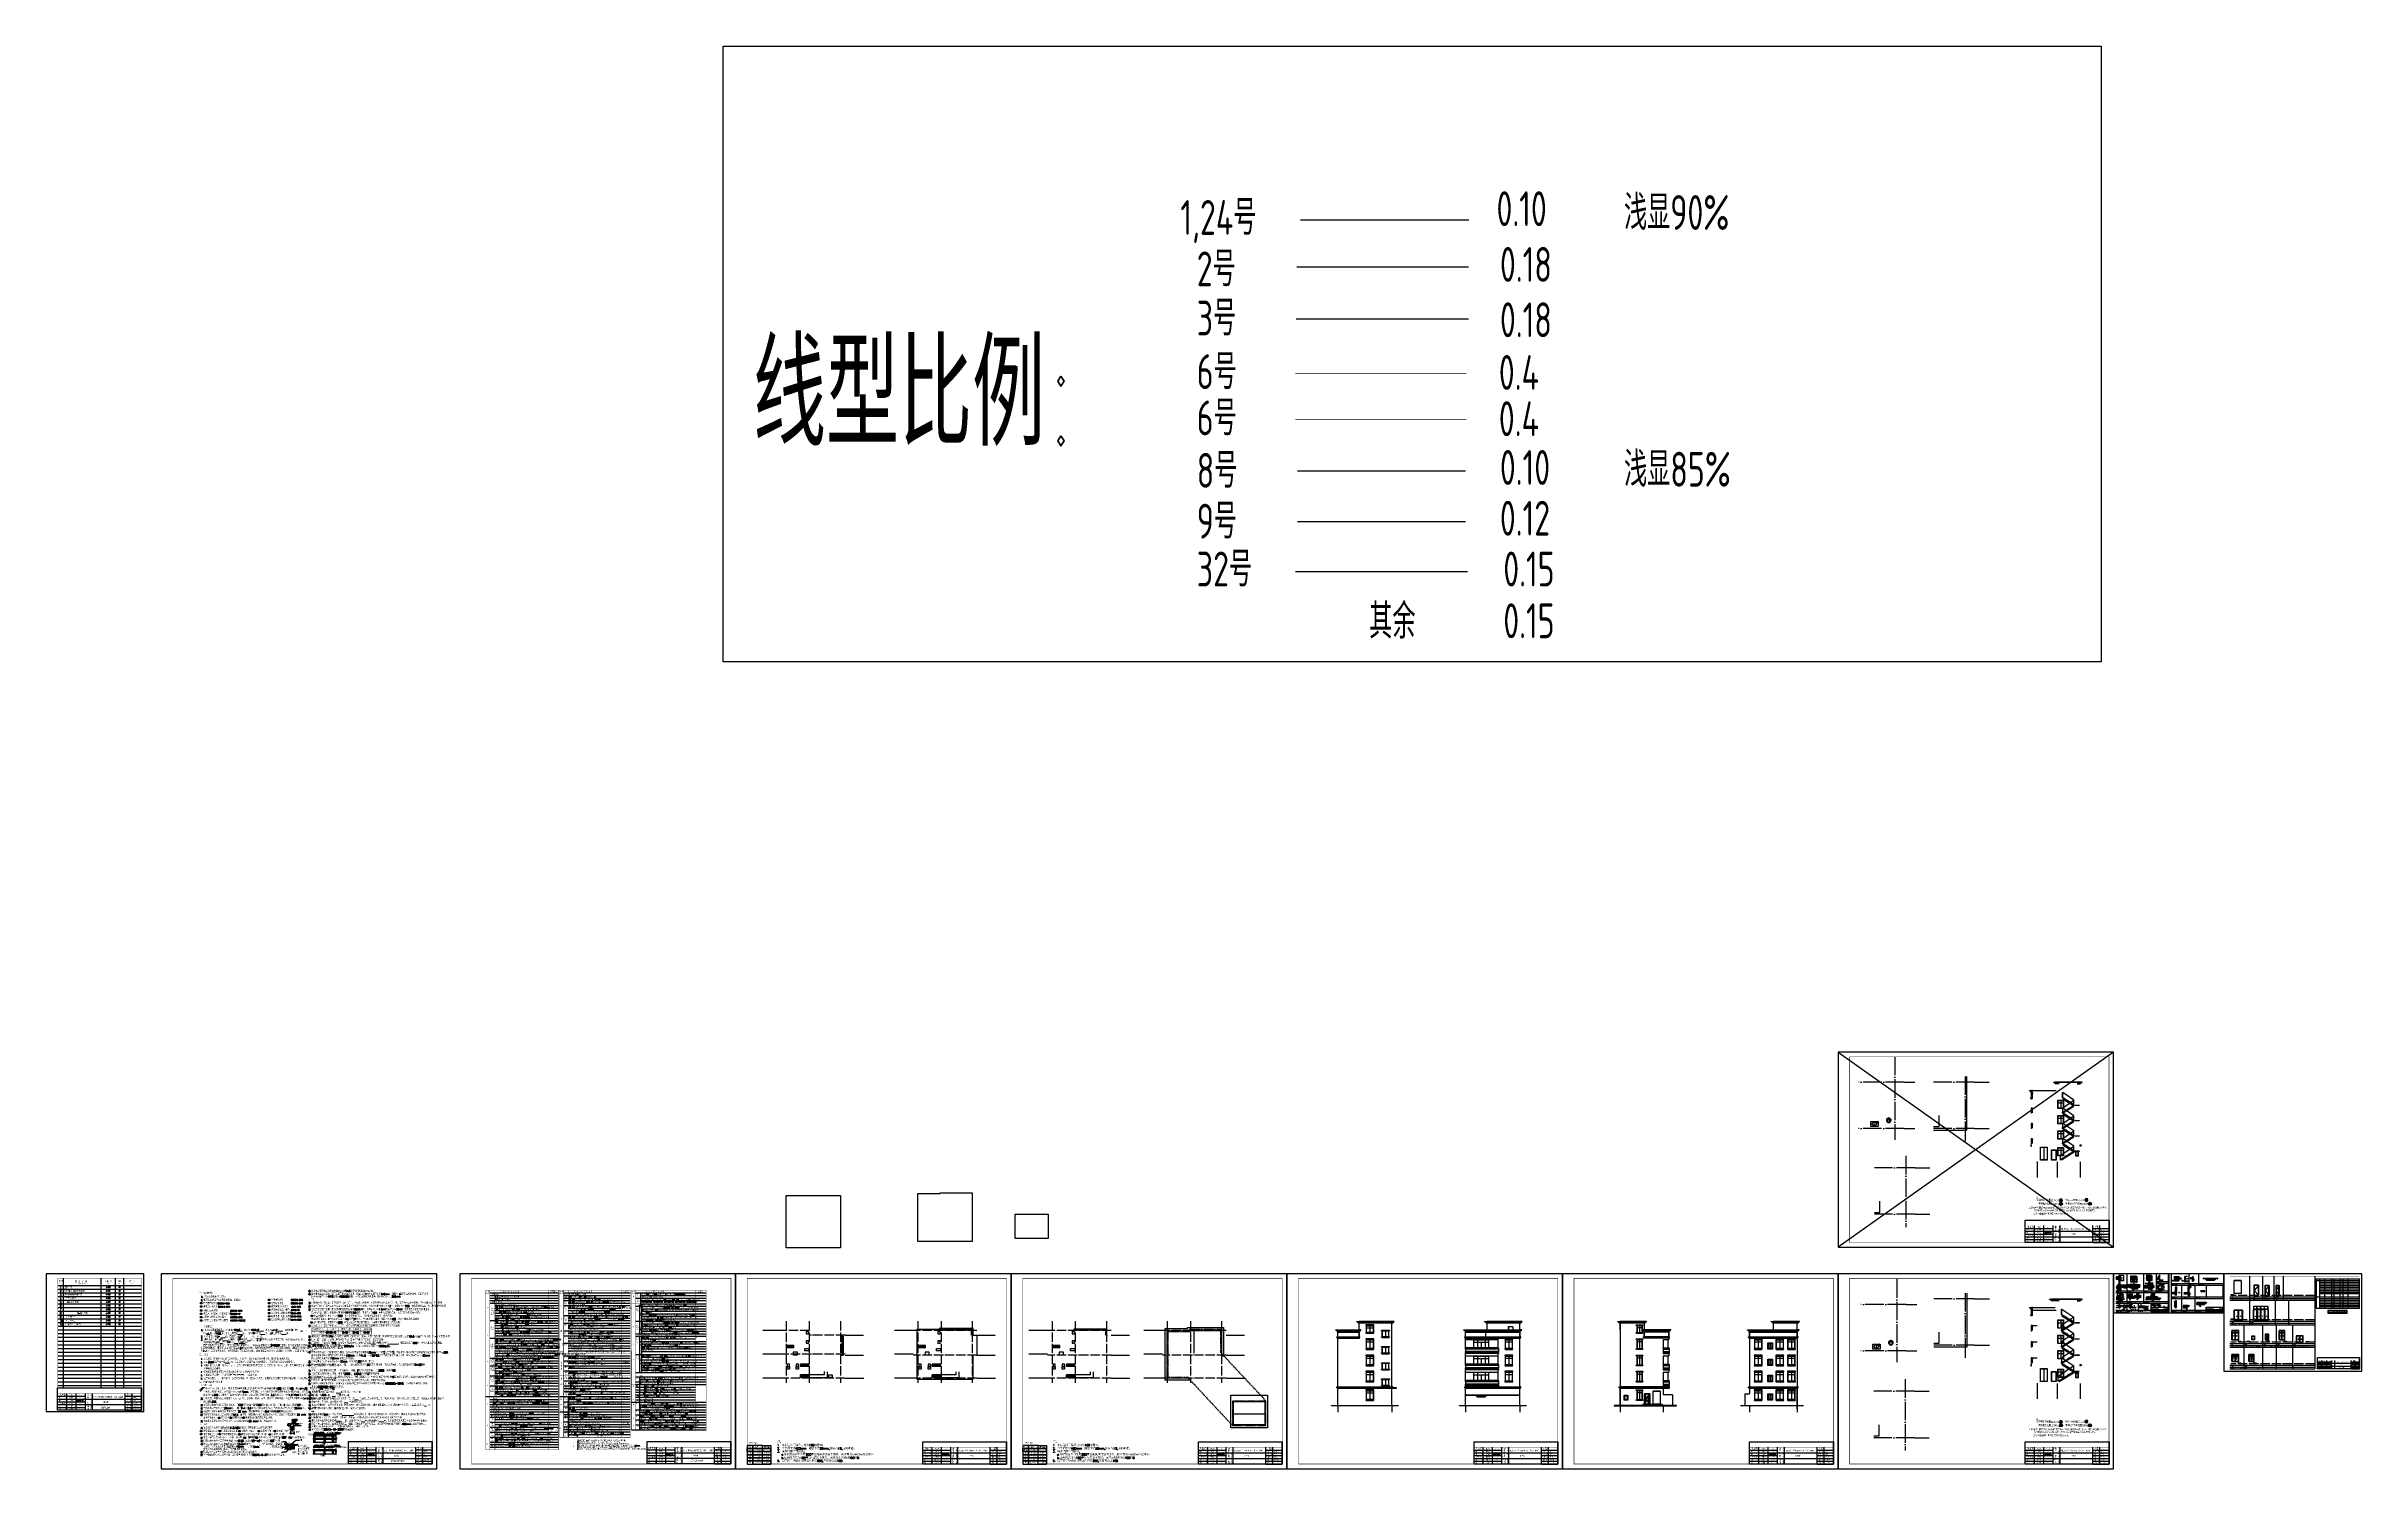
# Model space of a CAD drawing. Extents: x 2265485 to 2764500, y -717688 to -411246.
import ezdxf
from ezdxf.enums import TextEntityAlignment as Align
from ezdxf.xclip import XClip

# ---------------------------------------------------------------- set-up
doc = ezdxf.new("R2010")
doc.units = 0
doc.header["$LTSCALE"] = 1000
doc.header["$MEASUREMENT"] = 0
doc.header["$XCLIPFRAME"] = 0
for name, pattern in [('ACAD_ISO04W100', [30.5, 24, -3, 0.5, -3]), ('CONTINOUS', [0]), ('DASH', [0.35, 0.25, -0.1]), ('DASHED', [0.75, 0.5, -0.25]), ('DOTE', [2.42, 2, -0.2, 0.02, -0.2]), ('HIDDEN', [7.5, 5, -2.5])]:
    doc.linetypes.add(name, pattern=pattern)
doc.layers.get('0').update_dxf_attribs({"linetype": 'CONTINUOUS'})
doc.layers.get('Defpoints').update_dxf_attribs({"linetype": 'CONTINUOUS'})
for name, color, linetype in [('00-6', 7, 'CONTINUOUS'), ('00L-图例', 155, 'CONTINUOUS'), ('00L-图例文字', 7, 'CONTINUOUS'), ('00L-构造看线', 214, 'CONTINUOUS'), ('14', 14, 'CONTINUOUS'), ('2', 57, 'CONTINUOUS'), ('22000', 2, 'CONTINUOUS'), ('6', 211, 'CONTINUOUS'), ('9', 9, 'CONTINUOUS'), ('AXIS', 151, 'CONTINUOUS'), ('AXIS_TEXT', 7, 'CONTINUOUS'), ('BALCONY', 54, 'CONTINUOUS'), ('BEAM', 4, 'DASHED'), ('CUT', 2, 'CONTINUOUS'), ('c景森a-厨厕', 14, 'CONTINUOUS'), ('DIM', 3, 'CONTINUOUS'), ('DIM_ELEV', 3, 'CONTINUOUS'), ('DIM_LEAD', 3, 'CONTINUOUS'), ('DIM_SYMB', 3, 'CONTINUOUS'), ('DOTE', 252, 'DOTE'), ('E_WINDOW', 140, 'CONTINUOUS'), ('Elev_门窗', 145, 'CONTINUOUS'), ('Elev_门窗边线', 7, 'CONTINUOUS'), ('fa-房名', 4, 'CONTINUOUS'), ('fur', 253, 'CONTINUOUS'), ('f景森a-符号', 125, 'CONTINUOUS'), ('f符号', 125, 'CONTINUOUS'), ('G', 3, 'CONTINUOUS'), ('GROUND', 2, 'CONTINUOUS'), ('HATCH', 8, 'CONTINUOUS'), ('J建-文字2', 7, 'CONTINUOUS'), ('k-看线', 1, 'CONTINUOUS'), ('LVTRY', 13, 'CONTINUOUS'), ('l景森a-楼电梯', 53, 'CONTINUOUS'), ('l立面最前', 6, 'CONTINUOUS'), ('l立面次前', 31, 'CONTINUOUS'), ('m-抹灰线', 57, 'CONTINUOUS'), ('m景森a-抹灰线', 57, 'CONTINUOUS'), ('OTHER', 9, 'CONTINUOUS'), ('PUB-HATCH', 8, 'CONTINUOUS'), ('PUB_DIM', 3, 'CONTINUOUS'), ('PUB_HATCH', 8, 'CONTINUOUS'), ('PUB_Hatch(材料填充)', 8, 'CONTINUOUS'), ('PUB_Level(标高)', 3, 'CONTINUOUS'), ('PUB_TAB', 7, 'CONTINUOUS'), ('PUB_TEXT', 7, 'CONTINUOUS'), ('PUB_TITLE', 4, 'CONTINUOUS'), ('ROOF', 125, 'CONTINUOUS'), ('s-索引', 123, 'CONTINUOUS'), ('S_E_STAIR', 41, 'CONTINUOUS'), ('s_floor', 4, 'CONTINUOUS'), ('S_STAIR', 4, 'CONTINUOUS'), ('SJ', 35, 'CONTINUOUS'), ('SOLID_HATCH', 251, 'CONTINUOUS'), ('STAIR', 2, 'CONTINUOUS'), ('Steel(金属)', 151, 'CONTINUOUS'), ('SURFACE', 6, 'CONTINUOUS'), ('TEXT', 7, 'CONTINUOUS'), ('t景森a-砼', 6, 'CONTINUOUS'), ('WALL', 4, 'CONTINUOUS'), ('WallRC(砼墙)', 2, 'CONTINUOUS'), ('WATERPROOF', 3, 'CONTINUOUS'), ('WINDOW', 2, 'CONTINUOUS'), ('做法线', 9, 'CONTINUOUS'), ('出图文字', 40, 'CONTINUOUS'), ('剖-填充-50', 8, 'CONTINOUS'), ('剖-墙', 4, 'CONTINUOUS'), ('剖-粉刷', 8, 'CONTINUOUS'), ('剖面填充', 8, 'CONTINUOUS'), ('剖－中细', 5, 'CONTINUOUS'), ('剖－粗', 2, 'CONTINUOUS'), ('剖－细', 3, 'CONTINUOUS'), ('图层2', 7, 'CONTINUOUS'), ('图签', 7, 'CONTINUOUS'), ('填写说明', 1, 'CONTINUOUS'), ('家具', 24, 'CONTINUOUS'), ('建筑', 2, 'CONTINUOUS'), ('建筑设计总说明$0$LAYER1', 7, 'CONTINUOUS'), ('抹灰', 97, 'CONTINUOUS'), ('标注文字', 90, 'CONTINUOUS'), ('梁截面', 7, 'CONTINUOUS'), ('环宇图框', 4, 'CONTINUOUS'), ('看线', 44, 'CONTINUOUS'), ('砼', 6, 'CONTINUOUS'), ('符号', 125, 'CONTINUOUS'), ('细线', 8, 'CONTINUOUS'), ('门窗编号', 30, 'CONTINUOUS'), ('阳台栏板', 4, 'CONTINUOUS')]:
    doc.layers.add(name, color=color, linetype=linetype)
for name, color, linetype, lineweight in [('1', 40, 'CONTINUOUS', 13), ('REIN', 6, 'CONTINUOUS', 18), ('填充', 8, 'CONTINUOUS', 13)]:
    doc.layers.add(name, color=color, linetype=linetype, lineweight=lineweight)
doc.styles.add('-黑体', font='simhei.ttf')
doc.styles.add('_COMPLEX', font='COMPLEX.shx', dxfattribs={"width": 0.75})
doc.styles.add('_HZTXT', font='txt.shx', dxfattribs={"width": 0.8, "bigfont": 'HZTXT.shx'})
doc.styles.add('_ROMANC', font='ROMANC.shx', dxfattribs={"width": 0.6})
doc.styles.add('_ROMANS', font='ROMANS.shx', dxfattribs={"width": 0.7})
doc.styles.add('_SCRIPTS', font='simplex.shx', dxfattribs={"width": 0.8, "bigfont": 'hztxt.shx'})
doc.styles.add('_SIMPLEX', font='SIMPLEX.shx', dxfattribs={"width": 0.7, "bigfont": 'GBCBIG.shx'})
doc.styles.add('_TCH_DIM', font='SIMPLEX', dxfattribs={"bigfont": 'GBCBIG'})
doc.styles.add('_TXT', font='SIMPLEX.shx', dxfattribs={"width": 0.6})
doc.styles.add('_ZBHZ', font='txt.shx', dxfattribs={"width": 0.8, "bigfont": 'hztxt.shx'})
doc.styles.add('BAN', font='', dxfattribs={"width": 0.8})
doc.styles.add('COMP', font='complex_.ttf', dxfattribs={"bigfont": 'hztxt'})
doc.styles.add('COMPLEX', font='complex_.ttf')
doc.styles.add('DIM_FONT', font='SIMPLEX.shx', dxfattribs={"width": 0.7})
doc.styles.add('HT', font='simhei.ttf', dxfattribs={"width": 0.8})
doc.styles.add('HZ', font='txt', dxfattribs={"bigfont": 'hztxt'})
doc.styles.add('HZTXT', font='txt.shx', dxfattribs={"width": 0.8, "bigfont": 'hztxt0.shx'})
doc.styles.add('KHZ', font='txt.shx', dxfattribs={"width": 0.8, "bigfont": 'hztxt.shx'})
doc.styles.get("Standard").update_dxf_attribs({"font": 'TXT', "width": 0.8, "bigfont": '_HZTXT'})
doc.styles.add('TBHZ', font='txt.shx', dxfattribs={"width": 0.9, "bigfont": 'hztxt.shx'})
doc.styles.add('TSSD_AXIS', font='tssdeng.shx', dxfattribs={"width": 0.7, "bigfont": 'HZDX.SHX'})
doc.styles.add('TSSD_REIN', font='tssdeng.shx', dxfattribs={"width": 0.7, "bigfont": 'hztxt.shx'})
doc.styles.add('图签-黑体', font='simhei.ttf', dxfattribs={"width": 0.9})
doc.styles.add('宋体', font='')
doc.styles.add('建筑设计总说明$0$oo', font='', dxfattribs={"width": 0.8, "height": 250})
doc.styles.add('景森尺寸文字', font='景森细字型.SHX', dxfattribs={"width": 0.7, "bigfont": '景森汉字.shx'})
doc.styles.add('景森细字体', font='景森细字型.SHX', dxfattribs={"width": 0.85, "bigfont": '景森汉字.shx'})
doc.styles.add('标注字体', font='', dxfattribs={"width": 0.8})
doc.styles.add('黑体', font='simhei.ttf')
doc.styles.get('BAN').set_extended_font_data('SimSun')
doc.styles.get('宋体').set_extended_font_data('SimSun')
doc.styles.get('建筑设计总说明$0$oo').set_extended_font_data('NSimSun')
doc.styles.get('标注字体').set_extended_font_data('NSimSun')
doc.dimstyles.new('axis', dxfattribs={"dimtxt": 300, "dimasz": 1, "dimexe": 250, "dimexo": 300, "dimgap": 150, "dimtad": 1, "dimdec": 0, "dimzin": 0, "dimdsep": 46, "dimtxsty": 'Standard', "dimblk": '_DIMX', "dimcen": 0.09, "dimse1": 1, "dimse2": 1, "dimclrt": 7, "dimadec": 1, "dimazin": 0, "dimtfac": 1, "dimtdec": 0, "dimtix": 1, "dimtmove": 2, "dimatfit": 3, "dimfxl": 0, "dimtolj": 1, "dimtzin": 0, "dimarcsym": 0})
doc.dimstyles.new('DIMB20', dxfattribs={"dimscale": 0.2, "dimtxt": 300, "dimasz": 1, "dimexe": 250, "dimexo": 300, "dimgap": 150, "dimtad": 1, "dimdec": 0, "dimzin": 0, "dimdsep": 46, "dimtxsty": 'DIM_FONT', "dimblk": '_DIMX', "dimcen": 0.09, "dimse2": 1, "dimclrt": 7, "dimadec": 0, "dimazin": 0, "dimtfac": 1, "dimtdec": 0, "dimtix": 1, "dimtmove": 2, "dimatfit": 3, "dimldrblk": '_DIMX', "dimfxl": 0, "dimtolj": 1, "dimtzin": 0, "dimarcsym": 0})
doc.dimstyles.new('dimn', dxfattribs={"dimtxt": 300, "dimasz": 1, "dimexe": 250, "dimexo": 300, "dimgap": 150, "dimtad": 1, "dimdec": 0, "dimzin": 0, "dimdsep": 46, "dimtxsty": 'Standard', "dimblk": '_DIMX', "dimcen": 0.09, "dimclrt": 7, "dimadec": 1, "dimazin": 0, "dimtfac": 1, "dimtdec": 0, "dimtix": 1, "dimtmove": 2, "dimatfit": 3, "dimfxl": 0, "dimtolj": 1, "dimtzin": 0, "dimarcsym": 0})
doc.dimstyles.new('DIMN10', dxfattribs={"dimscale": 0.1, "dimtxt": 300, "dimasz": 1, "dimexe": 250, "dimexo": 300, "dimgap": 150, "dimtad": 1, "dimdec": 0, "dimzin": 0, "dimdsep": 46, "dimtxsty": 'DIM_FONT', "dimblk": '_DIMX', "dimblk1": '_DIMX', "dimblk2": '_DIMX', "dimcen": 0.09, "dimclrd": 3, "dimclre": 3, "dimclrt": 7, "dimadec": 0, "dimazin": 0, "dimtfac": 1, "dimtdec": 0, "dimtix": 1, "dimtmove": 2, "dimatfit": 3, "dimldrblk": '_DIMX', "dimfxl": 0, "dimtolj": 1, "dimtzin": 0, "dimarcsym": 0})
doc.dimstyles.new('DIMN20', dxfattribs={"dimscale": 0.2, "dimtxt": 300, "dimasz": 100, "dimexe": 250, "dimexo": 300, "dimgap": 150, "dimtad": 1, "dimdec": 0, "dimzin": 0, "dimdsep": 46, "dimtxsty": 'DIM_FONT', "dimblk": 'ARCHTICK', "dimcen": 0.09, "dimclrt": 7, "dimazin": 2, "dimtfac": 1, "dimtdec": 0, "dimtix": 1, "dimtmove": 2, "dimatfit": 3, "dimfxl": 0, "dimtolj": 1, "dimtzin": 0, "dimarcsym": 0})
doc.dimstyles.new('DIMN5', dxfattribs={"dimscale": 0.05, "dimtxt": 300, "dimasz": 1, "dimexe": 250, "dimexo": 300, "dimgap": 150, "dimtad": 1, "dimdec": 0, "dimdsep": 46, "dimtxsty": 'DIM_FONT', "dimblk": '_DIMX', "dimblk1": '_DIMX', "dimblk2": '_DIMX', "dimcen": 2.5, "dimclrt": 7, "dimadec": 0, "dimazin": 0, "dimtfac": 1, "dimtdec": 0, "dimtix": 1, "dimtmove": 2, "dimatfit": 3, "dimldrblk": '_DIMX', "dimfxl": 0, "dimtolj": 1, "dimtzin": 0, "dimarcsym": 0})
doc.dimstyles.new('normal', dxfattribs={"dimtxt": 300, "dimasz": 1, "dimexe": 250, "dimexo": 300, "dimgap": 150, "dimtad": 1, "dimdec": 0, "dimzin": 0, "dimdsep": 46, "dimtxsty": 'DIM_FONT', "dimblk": '_DIMX', "dimcen": 0.09, "dimclrt": 7, "dimadec": 0, "dimazin": 0, "dimtfac": 1, "dimtdec": 0, "dimtix": 1, "dimtmove": 2, "dimatfit": 3, "dimldrblk": '_DIMX', "dimfxl": 0, "dimtolj": 1, "dimtzin": 0, "dimarcsym": 0})
pattern_1 = [(45, (-3983.368, -35784.538), (-17.67767, 17.67767), []), (50, (-3983.37, -35784.54), (71.72602, -6.27521), [7.5, -82.5]), (355, (-3983.37, -35784.54), (-13.87513, 75.21921), [6, -66]), (100.4514, (-3977.39, -35785.06), (57.85094, 68.94395), [6.37402, -70.11421]), (46.1842, (-3983.37, -35764.54), (106.7241, -16.5519), [11.25, -123.75]), (96.6356, (-3974.47, -35765.92), (93.46627, 97.4118), [9.56103, -105.1713]), (351.1842, (-3983.37, -35764.54), (93.4662, 97.41186), [9, -99]), (21, (-3973.37, -35769.54), (59.690705, -40.26189), [7.5, -82.5]), (326, (-3973.37, -35769.54), (24.33153, 72.515), [6, -66]), (71.4514, (-3968.394, -35772.89), (84.02226, 32.25305), [6.37402, -70.11421]), (37.5, (-3983.368, -35784.538), (1.215986, 33.289385), [0, -65.2, 0, -67, 0, -66.25]), (7.5, (-3983.368, -35784.538), (26.306954, 39.44117), [0, -38.2, 0, -63.7, 0, -25.25]), (327.5, (-4005.668, -35784.538), (53.382244, -2.255487), [0, -25, 0, -78, 0, -103.5]), (317.5, (-4015.67, -35784.54), (58.318617, 10.0105), [0, -32.5, 0, -51.8, 0, -73.5])]
pattern_2 = [(37.5, (-3983.368, -35429.146), (-0.4000078, 12.235331), [0, -9.652, 0, -10.795, 0, -10.31875]), (7.5, (-3983.368, -35429.146), (11.238082, 17.9206275), [0, -5.207, 0, -8.6995, 0, -3.33375]), (327.5, (-3991.178, -35429.146), (19.7748093, 0.0359296), [0, -3.175, 0, -11.43, 0, -14.9225]), (317.5, (-3991.178, -35429.146), (19.088911, 5.573233), [0, -1.5875, 0, -7.493, 0, -8.5725])]
pattern_3 = [(45, (-45276.61, -43157.294), (-35.35534, 35.35534), []), (50, (-45276.61, -43157.29), (143.45204, -12.55043), [15, -165]), (355, (-45276.61, -43157.3), (-27.75027, 150.43843), [12, -132]), (100.4514, (-45264.65, -43158.34), (115.70188, 137.8879), [12.74804, -140.22842]), (46.1842, (-45276.6, -43117.3), (213.4482, -33.1038), [22.5, -247.5]), (96.6356, (-45258.82, -43120.05), (186.93254, 194.8236), [19.12206, -210.3426]), (351.1842, (-45276.6, -43117.3), (186.9324, 194.8237), [18, -198]), (21, (-45256.61, -43127.29), (119.3814, -80.52378), [15, -165]), (326, (-45256.61, -43127.3), (48.66307, 145.03), [12, -132]), (71.4514, (-45246.66, -43134), (168.04453, 64.5061), [12.74804, -140.22842]), (37.5, (-45276.61, -43157.294), (2.43197, 66.57877), [0, -130.4, 0, -134, 0, -132.5]), (7.5, (-45276.61, -43157.294), (52.61391, 78.88234), [0, -76.4, 0, -127.4, 0, -50.5]), (327.5, (-45321.21, -43157.294), (106.764487, -4.510974), [0, -50, 0, -156, 0, -207]), (317.5, (-45341.21, -43157.29), (116.63723, 20.021), [0, -65, 0, -103.6, 0, -147])]
pattern_4 = [(45, (183151.2868, -19135.6596), (-2.20970869, 2.20970869), []), (135, (183151.2868, -19135.6596), (-2.20970869, -2.20970869), [])]
pattern_5 = [(50, (183323.64, -19135.66), (35.863009, -3.1376067), [3.75, -41.25]), (355, (183323.64, -19135.66), (-6.937567, 37.609607), [3, -33]), (100.4514, (183326.63, -19135.92), (28.925469, 34.471977), [3.1870095, -35.0571056]), (46.1842, (183323.64, -19125.66), (53.362052, -8.275951), [5.625, -61.875]), (96.6356, (183328.09, -19126.35), (46.733135, 48.705894), [4.780514, -52.58565]), (351.1842, (183323.64, -19125.66), (46.733097, 48.70593), [4.5, -49.5]), (21, (183328.64, -19128.16), (29.8453526, -20.1309445), [3.75, -41.25]), (326, (183328.64, -19128.16), (12.1657666, 36.257502), [3, -33]), (71.4514, (183331.128, -19129.837), (42.0111314, 16.126525), [3.1870095, -35.0571056]), (37.5, (183323.641, -19135.66), (0.6079928, 16.6446927), [0, -32.6, 0, -33.5, 0, -33.125]), (7.5, (183323.64, -19135.66), (13.1534769, 19.7205856), [0, -19.1, 0, -31.85, 0, -12.625]), (327.5, (183312.491, -19135.66), (26.6911218, -1.1277436), [0, -12.5, 0, -39, 0, -51.75]), (317.5, (183307.49, -19135.66), (29.1593085, 5.005249), [0, -16.25, 0, -25.9, 0, -36.75])]
pattern_6 = [(37.5, (-3983.368, -35429.146), (-0.800016, 24.470662), [0, -19.304, 0, -21.59, 0, -20.6375]), (7.5, (-3983.368, -35429.146), (22.476164, 35.841255), [0, -10.414, 0, -17.399, 0, -6.6675]), (327.5, (-3998.989, -35429.146), (39.549619, 0.071859), [0, -6.35, 0, -22.86, 0, -29.845]), (317.5, (-3998.99, -35429.146), (38.177823, 11.146466), [0, -3.175, 0, -14.986, 0, -17.145])]
pattern_7 = [(45, (183323.641, -18426.549), (-6.62912607, 6.62912607), []), (45, (183328.06, -18426.549), (-6.62912607, 6.62912607), [])]
pattern_8 = [(37.5, (-44003.769, -67765.472), (-0.4000078, 12.2353309), [0, -9.652, 0, -10.795, 0, -10.31875]), (7.5, (-44003.769, -67765.472), (11.238082, 17.9206275), [0, -5.207, 0, -8.6995, 0, -3.33375]), (327.5, (-44011.579, -67765.472), (19.7748093, 0.0359296), [0, -3.175, 0, -11.43, 0, -14.9225]), (317.5, (-44011.58, -67765.472), (19.0889113, 5.573233), [0, -1.5875, 0, -7.493, 0, -8.5725])]
pattern_9 = [(45, (-43842.615, -43183.58), (-35.35534, 35.35534), []), (50, (-43842.62, -43183.58), (143.45204, -12.55043), [15, -165]), (355, (-43842.62, -43183.58), (-27.75027, 150.43843), [12, -132]), (100.4514, (-43830.66, -43184.63), (115.70188, 137.8879), [12.74804, -140.22842]), (46.1842, (-43842.62, -43143.58), (213.4482, -33.1038), [22.5, -247.5]), (96.6356, (-43824.83, -43146.34), (186.93254, 194.8236), [19.12206, -210.3426]), (351.1842, (-43842.62, -43143.58), (186.9324, 194.8237), [18, -198]), (21, (-43822.62, -43153.58), (119.3814, -80.52378), [15, -165]), (326, (-43822.62, -43153.58), (48.66307, 145.03), [12, -132]), (71.4514, (-43812.67, -43160.29), (168.04453, 64.5061), [12.74804, -140.22842]), (37.5, (-43842.615, -43183.58), (2.43197, 66.57877), [0, -130.4, 0, -134, 0, -132.5]), (7.5, (-43842.615, -43183.58), (52.61391, 78.88234), [0, -76.4, 0, -127.4, 0, -50.5]), (327.5, (-43887.215, -43183.58), (106.764487, -4.510974), [0, -50, 0, -156, 0, -207]), (317.5, (-43907.215, -43183.58), (116.63723, 20.021), [0, -65, 0, -103.6, 0, -147])]
pattern_10 = [(37.5, (-6107.704, -37935.632), (-0.4000078, 12.235331), [0, -9.652, 0, -10.795, 0, -10.31875]), (7.5, (-6107.704, -37935.632), (11.238082, 17.9206275), [0, -5.207, 0, -8.6995, 0, -3.33375]), (327.5, (-6115.514, -37935.632), (19.7748093, 0.0359296), [0, -3.175, 0, -11.43, 0, -14.9225]), (317.5, (-6115.514, -37935.632), (19.088911, 5.573233), [0, -1.5875, 0, -7.493, 0, -8.5725])]
pattern_11 = [(50, (-2502.99, -35349.94), (71.72602, -6.27521), [7.5, -82.5]), (355, (-2502.99, -35349.94), (-13.87513, 75.21921), [6, -66]), (100.4514, (-2497.01, -35350.46), (57.85094, 68.94395), [6.37402, -70.11421]), (46.1842, (-2502.99, -35329.94), (106.7241, -16.5519), [11.25, -123.75]), (96.6356, (-2494.1, -35331.32), (93.46627, 97.4118), [9.56103, -105.1713]), (351.1842, (-2502.99, -35329.94), (93.4662, 97.41186), [9, -99]), (21, (-2492.99, -35334.94), (59.69071, -40.26189), [7.5, -82.5]), (326, (-2492.99, -35334.94), (24.33153, 72.515), [6, -66]), (71.4514, (-2488.016, -35338.29), (84.02226, 32.25305), [6.37402, -70.11421]), (37.5, (-2502.99, -35349.938), (1.215986, 33.289385), [0, -65.2, 0, -67, 0, -66.25]), (7.5, (-2502.99, -35349.938), (26.306954, 39.44117), [0, -38.2, 0, -63.7, 0, -25.25]), (327.5, (-2525.29, -35349.938), (53.382244, -2.255487), [0, -25, 0, -78, 0, -103.5]), (317.5, (-2535.29, -35349.94), (58.318617, 10.0105), [0, -32.5, 0, -51.8, 0, -73.5])]
pattern_12 = [(45, (-1931.24, 86.453), (-6.73519, 6.73519), []), (45, (-1926.75, 86.453), (-6.73519, 6.73519), [])]
pattern_13 = [(45, (184381.0425, -18349.76), (-2.20970869, 2.20970869), []), (135, (184381.0425, -18349.76), (-2.20970869, -2.20970869), [])]
pattern_14 = [(45, (184448.211, -18349.76), (-6.62912607, 6.62912607), []), (45, (184452.631, -18349.76), (-6.62912607, 6.62912607), [])]
pattern_15 = [(37.5, (-6561.623, -35372.172), (-0.4000078, 12.235331), [0, -9.652, 0, -10.795, 0, -10.31875]), (7.5, (-6561.623, -35372.172), (11.238082, 17.9206275), [0, -5.207, 0, -8.6995, 0, -3.33375]), (327.5, (-6569.434, -35372.172), (19.7748093, 0.0359296), [0, -3.175, 0, -11.43, 0, -14.9225]), (317.5, (-6569.434, -35372.172), (19.088911, 5.573233), [0, -1.5875, 0, -7.493, 0, -8.5725])]
pattern_16 = [(37.5, (-573.79, -35108.6), (-0.4000078, 12.235331), [0, -9.652, 0, -10.795, 0, -10.31875]), (7.5, (-573.79, -35108.6), (11.238082, 17.9206275), [0, -5.207, 0, -8.6995, 0, -3.33375]), (327.5, (-581.601, -35108.6), (19.7748093, 0.0359296), [0, -3.175, 0, -11.43, 0, -14.9225]), (317.5, (-581.6, -35108.6), (19.088911, 5.573233), [0, -1.5875, 0, -7.493, 0, -8.5725])]
pattern_17 = [(45, (-49399.78, -43427.133), (-35.35534, 35.35534), []), (50, (-49399.78, -43427.13), (143.45204, -12.55043), [15, -165]), (355, (-49399.78, -43427.13), (-27.75027, 150.43843), [12, -132]), (100.4514, (-49387.83, -43428.18), (115.70188, 137.8879), [12.74804, -140.22842]), (46.1842, (-49399.78, -43387.13), (213.4482, -33.1038), [22.5, -247.5]), (96.6356, (-49382, -43389.9), (186.93254, 194.8236), [19.12206, -210.3426]), (351.1842, (-49399.78, -43387.13), (186.9324, 194.8237), [18, -198]), (21, (-49379.78, -43397.13), (119.3814, -80.52378), [15, -165]), (326, (-49379.78, -43397.13), (48.66307, 145.03), [12, -132]), (71.4514, (-49369.83, -43403.84), (168.04453, 64.5061), [12.74804, -140.22842]), (37.5, (-49399.78, -43427.133), (2.43197, 66.57877), [0, -130.4, 0, -134, 0, -132.5]), (7.5, (-49399.78, -43427.13), (52.61391, 78.88234), [0, -76.4, 0, -127.4, 0, -50.5]), (327.5, (-49444.38, -43427.133), (106.764487, -4.510974), [0, -50, 0, -156, 0, -207]), (317.5, (-49464.38, -43427.13), (116.63723, 20.021), [0, -65, 0, -103.6, 0, -147])]
pattern_18 = [(45, (180144.8933, -18349.2794), (-2.20970869, 2.20970869), []), (135, (180144.8933, -18349.2794), (-2.20970869, -2.20970869), [])]
pattern_19 = [(50, (180144.893, -18349.28), (57.380815, -5.020171), [6, -66]), (355, (180144.893, -18349.28), (-11.100107, 60.17537), [4.8, -52.8]), (100.4514, (180149.675, -18349.7), (46.28075, 55.155163), [5.099215, -56.091369]), (46.1842, (180144.89, -18333.28), (85.379284, -13.24152), [9, -99]), (96.6356, (180152.01, -18334.38), (74.773016, 77.92943), [7.648823, -84.13704]), (351.1842, (180144.89, -18333.28), (74.772956, 77.92949), [7.2, -79.2]), (21, (180152.893, -18337.28), (47.752564, -32.209511), [6, -66]), (326, (180152.893, -18337.28), (19.465227, 58.012004), [4.8, -52.8]), (71.4514, (180156.87, -18339.964), (67.21781, 25.80244), [5.099215, -56.091369]), (37.5, (180144.893, -18349.28), (0.9727884, 26.6315083), [0, -52.16, 0, -53.6, 0, -53]), (7.5, (180144.893, -18349.28), (21.045563, 31.552937), [0, -30.56, 0, -50.96, 0, -20.2]), (327.5, (180127.053, -18349.28), (42.705795, -1.8043897), [0, -20, 0, -62.4, 0, -82.8]), (317.5, (180119.053, -18349.28), (46.6548935, 8.0083986), [0, -26, 0, -41.44, 0, -58.8])]
pattern_20 = [(37.5, (1015151.042, -412621.107), (-0.37796015, 11.560942614), [0, -9.12, 0, -10.2, 0, -9.75]), (7.5, (1015151.042, -412621.107), (10.61866023, 16.9328764), [0, -4.92, 0, -8.22, 0, -3.15]), (327.5, (1015143.662, -412621.107), (18.68485117, 0.03395432), [0, -3, 0, -10.8, 0, -14.1]), (317.5, (1015143.662, -412621.107), (18.03675963, 5.2660534), [0, -1.5, 0, -7.08, 0, -8.1])]
pattern_21 = [(37.5, (1015113.403, -412621.107), (-0.37796015, 11.560942614), [0, -9.12, 0, -10.2, 0, -9.75]), (7.5, (1015113.403, -412621.107), (10.61866023, 16.9328764), [0, -4.92, 0, -8.22, 0, -3.15]), (327.5, (1015106.023, -412621.107), (18.68485117, 0.03395432), [0, -3, 0, -10.8, 0, -14.1]), (317.5, (1015106.023, -412621.107), (18.03675963, 5.2660534), [0, -1.5, 0, -7.08, 0, -8.1])]
pattern_22 = [(45, (-843501.953, -68467.505), (-35.355339, 35.355339), []), (50, (-843501.95, -68467.5), (143.452037, -12.550427), [15, -165]), (355, (-843501.95, -68467.5), (-27.750267, 150.438427), [12, -132]), (100.4514, (-843490, -68468.55), (115.701876, 137.887908), [12.748038, -140.228422]), (46.1842, (-843501.95, -68427.5), (213.44821, -33.103803), [22.5, -247.5]), (96.6356, (-843484.17, -68430.26), (186.93254, 194.823574), [19.12206, -210.3426]), (351.1842, (-843501.95, -68427.5), (186.93239, 194.82372), [18, -198]), (21, (-843481.95, -68437.5), (119.38141, -80.523778), [15, -165]), (326, (-843481.95, -68437.5), (48.663066, 145.03001), [12, -132]), (71.4514, (-843472, -68444.22), (168.044526, 64.5061), [12.748038, -140.228422]), (37.5, (-843501.953, -68467.505), (2.431971, 66.5787708), [0, -130.4, 0, -134, 0, -132.5]), (7.5, (-843501.95, -68467.505), (52.6139075, 78.8823424), [0, -76.4, 0, -127.4, 0, -50.5]), (327.5, (-843546.553, -68467.505), (106.7644872, -4.5109743), [0, -50, 0, -156, 0, -207]), (317.5, (-843566.55, -68467.505), (116.637234, 20.020996), [0, -65, 0, -103.6, 0, -147])]
pattern_23 = [(45, (-13509.0664, -29098.491), (-3.5355339, 3.5355339), []), (135, (-13509.0664, -29098.491), (-3.5355339, -3.5355339), [])]
pattern_24 = [(135, (13379.0664, -29098.491), (3.5355339, 3.5355339), []), (45, (13379.0664, -29098.491), (3.5355339, -3.5355339), [])]
pattern_25 = [(50, (489805.551, 65103.495), (14.34520365, -1.2550427), [1.5, -16.5]), (355, (489805.551, 65103.495), (-2.77502667, 15.04384267), [1.2, -13.2]), (100.4514, (489806.746, 65103.39), (11.57018763, 13.78879084), [1.2748038, -14.02284224]), (46.1842, (489805.55, 65107.495), (21.344821, -3.3103803), [2.25, -24.75]), (96.6356, (489807.33, 65107.22), (18.6932541, 19.4823574), [1.9122058, -21.03426]), (351.1842, (489805.55, 65107.495), (18.6932389, 19.482372), [1.8, -19.8]), (21, (489807.551, 65106.495), (11.93814104, -8.0523778), [1.5, -16.5]), (326, (489807.551, 65106.495), (4.86630664, 14.5030009), [1.2, -13.2]), (71.4514, (489808.546, 65105.824), (16.80445257, 6.45060993), [1.2748038, -14.02284224]), (37.5, (489805.551, 65103.495), (0.243197106, 6.657877077), [0, -13.04, 0, -13.4, 0, -13.25]), (7.5, (489805.551, 65103.495), (5.26139075, 7.88823424), [0, -7.64, 0, -12.74, 0, -5.05]), (327.5, (489801.091, 65103.495), (10.676448723, -0.451097435), [0, -5, 0, -15.6, 0, -20.7]), (317.5, (489799.091, 65103.495), (11.66372339, 2.00209965), [0, -6.5, 0, -10.36, 0, -14.7])]
pattern_26 = [(90, (489805.55, 65103.495), (-25, 2e-15), [])]
pattern_27 = [(45, (494202.775, 66290.785), (-13.25825215, 13.25825215), []), (45, (494211.614, 66290.785), (-13.25825215, 13.25825215), [])]
pattern_28 = [(45, (482995.95, 65547.582), (-13.25825215, 13.25825215), []), (45, (483004.788, 65547.582), (-13.25825215, 13.25825215), [])]
pattern_29 = [(45, (482995.95, 65547.582), (-14.1421356, 14.1421356), []), (50, (482995.95, 65547.58), (71.726018, -6.2752135), [7.5, -82.5]), (355, (482995.95, 65547.58), (-13.875133, 75.219213), [6, -66]), (100.4514, (483001.93, 65547.06), (57.850938, 68.943954), [6.374019, -70.114211]), (46.1842, (482995.95, 65567.58), (106.724105, -16.551901), [11.25, -123.75]), (96.6356, (483004.84, 65566.2), (93.46627, 97.411787), [9.56103, -105.1713]), (351.1842, (482995.95, 65567.58), (93.466195, 97.41186), [9, -99]), (21, (483005.95, 65562.58), (59.690705, -40.261889), [7.5, -82.5]), (326, (483005.95, 65562.58), (24.331533, 72.515005), [6, -66]), (71.4514, (483010.924, 65559.23), (84.022263, 32.25305), [6.374019, -70.114211]), (37.5, (482995.95, 65547.582), (1.2159855, 33.2893854), [0, -65.2, 0, -67, 0, -66.25]), (7.5, (482995.95, 65547.582), (26.3069537, 39.4411712), [0, -38.2, 0, -63.7, 0, -25.25]), (327.5, (482973.65, 65547.582), (53.3822436, -2.2554872), [0, -25, 0, -78, 0, -103.5]), (317.5, (482963.65, 65547.58), (58.318617, 10.0104982), [0, -32.5, 0, -51.8, 0, -73.5])]
pattern_30 = [(45, (2592408.366, -697562.85), (-44.90128, 44.90128), []), (45, (2592453.267, -697562.85), (-44.90128, 44.90128), [31.75, -15.875])]
pattern_31 = [(45, (1523124.363, -287328.405), (-35.3553532, 35.3553532), [])]
pattern_32 = [(45, (-64904.34, -85948.816), (-35.3553391, 35.3553391), []), (50, (-64904.34, -85948.82), (143.4520365, -12.550427), [15, -165]), (355, (-64904.34, -85948.82), (-27.750267, 150.438427), [12, -132]), (100.4514, (-64892.38, -85949.86), (115.7018763, 137.8879084), [12.748038, -140.2284224]), (46.1842, (-64904.34, -85908.82), (213.44821, -33.103803), [22.5, -247.5]), (96.6356, (-64886.55, -85911.57), (186.932541, 194.823574), [19.122058, -210.3426]), (351.1842, (-64904.34, -85908.82), (186.932389, 194.82372), [18, -198]), (21, (-64884.34, -85918.82), (119.3814104, -80.523778), [15, -165]), (326, (-64884.34, -85918.82), (48.6630664, 145.030009), [12, -132]), (71.4514, (-64874.39, -85925.53), (168.044526, 64.5060993), [12.748038, -140.2284224]), (37.5, (-64904.34, -85948.816), (2.4319711, 66.5787708), [0, -130.4, 0, -134, 0, -132.5]), (7.5, (-64904.34, -85948.816), (52.6139075, 78.8823424), [0, -76.4, 0, -127.4, 0, -50.5]), (327.5, (-64948.94, -85948.816), (106.7644872, -4.5109743), [0, -50, 0, -156, 0, -207]), (317.5, (-64968.94, -85948.82), (116.637234, 20.0209965), [0, -65, 0, -103.6, 0, -147])]
pattern_33 = [(45, (-61075.804, -85948.816), (-35.3553391, 35.3553391), []), (50, (-61075.8, -85948.82), (143.4520365, -12.550427), [15, -165]), (355, (-61075.8, -85948.82), (-27.750267, 150.438427), [12, -132]), (100.4514, (-61063.85, -85949.86), (115.7018763, 137.8879084), [12.748038, -140.2284224]), (46.1842, (-61075.8, -85908.82), (213.44821, -33.103803), [22.5, -247.5]), (96.6356, (-61058.02, -85911.57), (186.932541, 194.823574), [19.122058, -210.3426]), (351.1842, (-61075.8, -85908.82), (186.932389, 194.82372), [18, -198]), (21, (-61055.8, -85918.82), (119.3814104, -80.523778), [15, -165]), (326, (-61055.8, -85918.82), (48.6630664, 145.030009), [12, -132]), (71.4514, (-61045.86, -85925.53), (168.044526, 64.5060993), [12.748038, -140.2284224]), (37.5, (-61075.804, -85948.816), (2.4319711, 66.5787708), [0, -130.4, 0, -134, 0, -132.5]), (7.5, (-61075.804, -85948.816), (52.6139075, 78.8823424), [0, -76.4, 0, -127.4, 0, -50.5]), (327.5, (-61120.404, -85948.816), (106.7644872, -4.5109743), [0, -50, 0, -156, 0, -207]), (317.5, (-61140.4, -85948.82), (116.637234, 20.0209965), [0, -65, 0, -103.6, 0, -147])]
pattern_34 = [(45, (-59300, -85948.816), (-35.3553391, 35.3553391), []), (50, (-59300, -85948.82), (143.4520365, -12.550427), [15, -165]), (355, (-59300, -85948.82), (-27.750267, 150.438427), [12, -132]), (100.4514, (-59288.05, -85949.86), (115.7018763, 137.8879084), [12.748038, -140.2284224]), (46.1842, (-59300, -85908.82), (213.44821, -33.103803), [22.5, -247.5]), (96.6356, (-59282.21, -85911.57), (186.932541, 194.823574), [19.122058, -210.3426]), (351.1842, (-59300, -85908.82), (186.932389, 194.82372), [18, -198]), (21, (-59280, -85918.82), (119.3814104, -80.523778), [15, -165]), (326, (-59280, -85918.82), (48.6630664, 145.030009), [12, -132]), (71.4514, (-59270.05, -85925.53), (168.044526, 64.5060993), [12.748038, -140.2284224]), (37.5, (-59300, -85948.816), (2.4319711, 66.5787708), [0, -130.4, 0, -134, 0, -132.5]), (7.5, (-59300, -85948.816), (52.6139075, 78.8823424), [0, -76.4, 0, -127.4, 0, -50.5]), (327.5, (-59344.6, -85948.816), (106.7644872, -4.5109743), [0, -50, 0, -156, 0, -207]), (317.5, (-59364.6, -85948.82), (116.637234, 20.0209965), [0, -65, 0, -103.6, 0, -147])]

# ---------------------------------------------------------------- blocks, each defined once
blk = doc.blocks.new('yangleihai')
at = {"linetype": 'Continuous', "const_width": 1}
for points in [[(68068, -124148), (68068, -124149), (68065, -124155), (68064, -124161), (68060, -124172), (68059, -124174), (68059, -124176)], [(68061, -124142), (68064, -124141), (68066, -124138), (68067, -124138), (68067, -124137), (68068, -124137), (68068, -124136), (68070, -124135), (68074, -124133), (68075, -124149)], [(68069, -124096), (68072, -124099), (68074, -124113), (68074, -124130)], [(68079, -124127), (68077, -124130), (68074, -124130), (68074, -124133)], [(68082, -124160), (68078, -124152), (68078, -124150), (68075, -124149), (68074, -124150), (68075, -124175), (68074, -124179), (68074, -124191), (68075, -124192)], [(68075, -124199), (68075, -124192), (68077, -124191), (68077, -124189)], [(68107, -124203), (68107, -124202), (68108, -124153), (68107, -124147), (68104, -124143), (68102, -124143), (68099, -124143), (68094, -124148), (68091, -124148), (68089, -124149)], [(68092, -124133), (68098, -124133), (68098, -124137), (68097, -124138), (68092, -124145), (68091, -124146), (68091, -124148)], [(68090, -124184), (68093, -124174), (68096, -124175), (68096, -124180), (68098, -124181), (68097, -124187), (68095, -124190), (68094, -124196), (68093, -124197), (68092, -124201)], [(68093, -124174), (68094, -124171), (68095, -124161)], [(68096, -124175), (68098, -124174), (68099, -124175), (68100, -124175), (68100, -124173), (68098, -124174)], [(68098, -124181), (68099, -124180), (68099, -124177), (68100, -124176), (68100, -124175)], [(68107, -124202), (68103, -124200), (68102, -124195), (68101, -124195), (68098, -124187), (68097, -124187)], [(68147, -124148), (68151, -124152), (68157, -124153), (68160, -124151), (68161, -124151), (68165, -124145), (68164, -124141), (68159, -124141), (68156, -124143), (68153, -124143), (68152, -124145), (68147, -124147), (68147, -124148), (68143, -124151), (68133, -124159), (68130, -124160), (68123, -124160)], [(68131, -124138), (68133, -124138), (68134, -124138)], [(68158, -124126), (68156, -124126), (68147, -124128), (68145, -124130), (68140, -124132), (68137, -124135), (68133, -124136), (68133, -124138)], [(68137, -124164), (68143, -124164)], [(68148, -124168), (68144, -124170), (68138, -124171)], [(68139, -124192), (68141, -124196), (68143, -124197), (68146, -124197), (68147, -124194), (68148, -124193), (68149, -124194), (68152, -124194), (68152, -124193), (68157, -124192)], [(68145, -124140), (68146, -124145), (68147, -124147)], [(68150, -124172), (68152, -124172), (68154, -124174), (68156, -124174), (68156, -124176), (68152, -124182), (68148, -124193)], [(68165, -124204), (68166, -124194), (68164, -124194), (68159, -124197), (68156, -124197), (68153, -124201), (68151, -124203)], [(68166, -124194), (68169, -124184), (68168, -124181), (68169, -124175), (68167, -124172), (68161, -124171), (68159, -124172), (68157, -124174), (68156, -124174)], [(68156, -124184), (68158, -124189), (68157, -124192), (68156, -124197)], [(68160, -124157), (68159, -124157), (68159, -124159), (68158, -124160)], [(68158, -124189), (68160, -124189), (68163, -124187)], [(68188, -124174), (68190, -124175), (68191, -124176), (68192, -124177), (68192, -124180), (68195, -124184), (68204, -124194), (68207, -124195), (68209, -124193), (68210, -124176), (68209, -124174)], [(68190, -124152), (68194, -124153), (68197, -124157), (68198, -124159)], [(68195, -124133), (68197, -124134), (68197, -124139)], [(68208, -124173), (68209, -124173), (68220, -124171), (68219, -124180), (68220, -124181), (68223, -124181), (68224, -124179), (68228, -124176), (68229, -124174), (68230, -124174), (68231, -124171), (68234, -124170), (68237, -124167)], [(68209, -124173), (68210, -124163)], [(68237, -124135), (68233, -124136), (68230, -124139), (68228, -124139), (68224, -124143), (68220, -124144), (68218, -124146)], [(68220, -124144), (68220, -124141), (68222, -124138), (68223, -124133), (68225, -124130), (68225, -124129), (68227, -124127), (68227, -124124), (68225, -124122), (68223, -124122), (68223, -124124)], [(68221, -124170), (68220, -124171)], [(68222, -124124), (68223, -124124), (68223, -124126)], [(68226, -124159), (68228, -124161), (68230, -124161), (68234, -124162), (68234, -124164), (68233, -124166), (68229, -124167), (68228, -124168), (68223, -124170), (68221, -124170), (68221, -124164), (68222, -124162), (68223, -124156), (68225, -124155), (68226, -124153), (68234, -124148), (68239, -124144), (68240, -124144), (68240, -124146), (68240, -124162), (68242, -124162), (68243, -124160), (68246, -124159), (68251, -124154), (68253, -124153), (68253, -124152), (68255, -124150)], [(68235, -124165), (68234, -124164)], [(68236, -124164), (68240, -124163), (68240, -124167), (68240, -124172), (68241, -124174), (68241, -124184), (68240, -124198), (68240, -124199), (68238, -124199), (68236, -124197), (68235, -124197)], [(68237, -124166), (68237, -124167), (68235, -124166), (68235, -124165), (68236, -124165), (68237, -124166), (68240, -124167)]]:
    blk.add_lwpolyline(points, dxfattribs=at)
blk = doc.blocks.new('chengbaicheng')
at = {"linetype": 'Continuous', "const_width": 1}
for points in [[(68063, -124423), (68062, -124423), (68062, -124420), (68065, -124417), (68066, -124418), (68066, -124420)], [(68068, -124433), (68069, -124431), (68069, -124428), (68068, -124427), (68068, -124425), (68067, -124420), (68066, -124420), (68063, -124423), (68063, -124430), (68064, -124432), (68068, -124433), (68068, -124445)], [(68069, -124428), (68072, -124427), (68073, -124425), (68075, -124424), (68077, -124418), (68077, -124412), (68073, -124411), (68071, -124412), (68069, -124413), (68067, -124414), (68065, -124415), (68065, -124417)], [(68066, -124400), (68066, -124401), (68069, -124402), (68069, -124400), (68070, -124398), (68078, -124397), (68078, -124398), (68079, -124399), (68076, -124406), (68074, -124407), (68073, -124411)], [(68068, -124425), (68067, -124425)], [(68068, -124447), (68071, -124447), (68071, -124445), (68068, -124445), (68068, -124447), (68069, -124455)], [(68070, -124455), (68069, -124455), (68068, -124457)], [(68071, -124445), (68072, -124443)], [(68079, -124399), (68080, -124397), (68078, -124397)], [(68089, -124404), (68091, -124404), (68098, -124400), (68103, -124400), (68103, -124403), (68101, -124405), (68100, -124410)], [(68091, -124425), (68089, -124426)], [(68095, -124439), (68096, -124437), (68099, -124436), (68099, -124435), (68102, -124435), (68103, -124443), (68101, -124448), (68099, -124447), (68096, -124444), (68096, -124442), (68095, -124439), (68093, -124439), (68093, -124442), (68090, -124442), (68090, -124439), (68092, -124438), (68093, -124439)], [(68101, -124421), (68097, -124421), (68095, -124423), (68095, -124424), (68091, -124425), (68092, -124421), (68096, -124415), (68099, -124410), (68100, -124410), (68102, -124412), (68101, -124416), (68101, -124419), (68101, -124421), (68102, -124423), (68102, -124426), (68103, -124433)], [(68096, -124437), (68095, -124436), (68095, -124435), (68092, -124435), (68092, -124438)], [(68096, -124442), (68098, -124442)], [(68101, -124419), (68105, -124418), (68105, -124413), (68102, -124412)], [(68121, -124440), (68122, -124435), (68117, -124431), (68112, -124430), (68103, -124433), (68102, -124435)], [(68105, -124398), (68110, -124398), (68112, -124396), (68111, -124394), (68108, -124392), (68105, -124392), (68105, -124398), (68103, -124400)], [(68104, -124391), (68105, -124392)], [(68141, -124409), (68142, -124409), (68146, -124406), (68150, -124405), (68153, -124405), (68154, -124411), (68153, -124412), (68153, -124413), (68151, -124415)], [(68147, -124420), (68148, -124415), (68151, -124415), (68151, -124417), (68153, -124417), (68150, -124419), (68147, -124420), (68145, -124422), (68145, -124424), (68143, -124426), (68142, -124428)], [(68151, -124386), (68151, -124391), (68152, -124392), (68153, -124404), (68161, -124402)], [(68154, -124417), (68154, -124414), (68153, -124413)], [(68153, -124405), (68153, -124404)], [(68156, -124440), (68154, -124417), (68161, -124418), (68162, -124419), (68168, -124418), (68174, -124413), (68178, -124410), (68179, -124414), (68179, -124426)], [(68159, -124398), (68160, -124399), (68161, -124402), (68163, -124402)], [(68171, -124407), (68175, -124403), (68178, -124402), (68179, -124410), (68182, -124410)], [(68195, -124382), (68192, -124382), (68191, -124385), (68186, -124390), (68185, -124393), (68183, -124394), (68179, -124399), (68178, -124402)], [(68184, -124435), (68184, -124433), (68185, -124433), (68186, -124431), (68189, -124430), (68191, -124429), (68192, -124428), (68195, -124427), (68196, -124425), (68194, -124400), (68193, -124398), (68191, -124399), (68188, -124401), (68182, -124410), (68182, -124413), (68179, -124414)], [(68188, -124424), (68190, -124419), (68191, -124418), (68192, -124414), (68191, -124412), (68188, -124412), (68185, -124414), (68184, -124421), (68186, -124423), (68187, -124423), (68187, -124424), (68188, -124424), (68188, -124425), (68186, -124428), (68186, -124431)], [(68192, -124428), (68191, -124426), (68188, -124425)], [(68215, -124400), (68215, -124402), (68214, -124403), (68214, -124400), (68215, -124400), (68222, -124400), (68224, -124402), (68223, -124408), (68222, -124408), (68220, -124409), (68218, -124410), (68212, -124414)], [(68218, -124379), (68217, -124380), (68215, -124378), (68216, -124376), (68219, -124376), (68218, -124379), (68220, -124379)], [(68223, -124395), (68223, -124394), (68225, -124392), (68226, -124392), (68234, -124383), (68234, -124380), (68233, -124378), (68227, -124376), (68219, -124376)], [(68221, -124430), (68223, -124430), (68224, -124431)], [(68222, -124395), (68223, -124395), (68227, -124396), (68232, -124401), (68234, -124403), (68235, -124407), (68235, -124412), (68233, -124415), (68230, -124414), (68226, -124409), (68223, -124408)], [(68254, -124420), (68252, -124421), (68239, -124423), (68237, -124424), (68227, -124426), (68224, -124428), (68223, -124430)], [(68249, -124387), (68247, -124393), (68244, -124395), (68243, -124400), (68254, -124399), (68257, -124401), (68261, -124406)]]:
    blk.add_lwpolyline(points, dxfattribs=at)
blk = doc.blocks.new('方永彬')
at = {"linetype": 'Continuous', "const_width": 0.009}
for points in [[(0.407119, 0.439588), (0.394631, 0.439588), (0.389635, 0.434593), (0.374649, 0.437091), (0.374649, 0.4271), (0.389635, 0.429598), (0.404621, 0.429598), (0.407119, 0.439588), (0.449579, 0.447081), (0.464565, 0.454574), (0.499532, 0.462067), (0.519514, 0.472058), (0.604434, 0.499532), (0.60943, 0.504528), (0.631909, 0.509523), (0.636904, 0.514518), (0.654388, 0.514518), (0.649392, 0.494537), (0.624416, 0.454574), (0.621918, 0.437091)], [(0.474556, 0.337184), (0.484546, 0.327194), (0.494537, 0.324696), (0.519514, 0.337184), (0.541993, 0.354668), (0.541993, 0.359663), (0.546988, 0.359663), (0.604434, 0.419607), (0.60943, 0.434593), (0.621918, 0.437091), (0.621918, 0.419607), (0.616923, 0.417109), (0.594444, 0.332189), (0.594444, 0.297222), (0.599439, 0.292226), (0.611927, 0.294724), (0.614425, 0.302217), (0.624416, 0.307212), (0.626913, 0.317203), (0.636904, 0.324696), (0.649392, 0.349673), (0.659383, 0.357166), (0.659383, 0.364659), (0.676866, 0.39463), (0.689355, 0.437091), (0.689355, 0.479551), (0.676866, 0.507025), (0.66188, 0.519514), (0.66188, 0.527007), (0.681862, 0.529504), (0.691852, 0.536997), (0.701843, 0.536997), (0.704341, 0.541993), (0.724322, 0.546988), (0.766782, 0.569467), (0.779271, 0.571965), (0.831722, 0.596941), (0.876679, 0.611927), (0.891665, 0.611927), (0.891665, 0.57696)], [(0.586951, 0.569467), (0.626913, 0.551983), (0.649392, 0.5345), (0.659383, 0.532002), (0.664689, 0.521387), (0.654388, 0.514518)], [(0.799252, 0.377147), (0.804247, 0.377147), (0.804247, 0.38464), (0.809243, 0.389635), (0.814238, 0.4271), (0.80175, 0.429598), (0.784266, 0.419607), (0.784266, 0.397128), (0.796754, 0.377147), (0.799252, 0.377147), (0.799252, 0.362161), (0.786764, 0.349673), (0.781055, 0.326837), (0.771775, 0.322198), (0.779271, 0.322198), (0.781768, 0.327194), (0.784266, 0.339682), (0.791759, 0.337184), (0.791759, 0.332189), (0.796754, 0.332189), (0.809243, 0.344677), (0.819233, 0.347175), (0.831722, 0.329691), (0.859196, 0.307212), (0.874182, 0.299719), (0.891665, 0.299719), (0.896661, 0.312208), (0.899158, 0.349673), (0.904154, 0.357166), (0.904154, 0.4271), (0.906651, 0.444584), (0.906651, 0.556979), (0.901656, 0.574462), (0.891665, 0.57696), (0.884172, 0.571965), (0.861694, 0.529504)], [(0.904154, 0.4271), (0.881675, 0.417109), (0.879177, 0.409616), (0.869186, 0.399626), (0.864191, 0.399626), (0.816736, 0.349673), (0.809243, 0.354668), (0.809243, 0.359663), (0.799252, 0.362161)], [(0.896661, 0.666876), (0.904154, 0.66188), (0.899158, 0.621918), (0.891665, 0.611927)], [(0.906651, 0.444584), (0.924135, 0.447081), (0.924135, 0.452077), (0.931628, 0.454574), (0.949112, 0.474556), (0.9616, 0.479551), (0.974088, 0.494537), (0.981581, 0.494537), (0.996567, 0.509523), (1.00406, 0.509523), (1.00406, 0.514518), (1.059009, 0.549486), (1.076492, 0.556979), (1.088981, 0.556979), (1.086483, 0.541993), (1.07899, 0.539495), (1.064004, 0.517016), (1.049018, 0.507025), (1.049018, 0.50203), (1.009056, 0.462067), (1.009056, 0.444584), (1.039028, 0.452077), (1.051516, 0.462067), (1.069, 0.467063), (1.07899, 0.477053), (1.101469, 0.487044), (1.131441, 0.509523), (1.146427, 0.509523), (1.146427, 0.509523), (1.138934, 0.452077), (1.138934, 0.404621), (1.12145, 0.402123), (1.086483, 0.374649), (1.076492, 0.372151), (1.071497, 0.362161), (1.061507, 0.362161), (1.056511, 0.359663), (1.056511, 0.354668), (1.029037, 0.35217), (1.029037, 0.359663)], [(1.098971, 0.354668), (1.138934, 0.354668), (1.138934, 0.404621), (1.138934, 0.422105), (1.15392, 0.424602), (1.171404, 0.442086), (1.193883, 0.454574), (1.19638, 0.382142), (1.18639, 0.359663), (1.178897, 0.35217), (1.146427, 0.349673), (1.13951, 0.354284), (1.136436, 0.329691)], [(1.193883, 0.454574), (1.19638, 0.46956), (1.188887, 0.499532), (1.191385, 0.514518), (1.18639, 0.5345), (1.188887, 0.546988), (1.188887, 0.554481), (1.176399, 0.554481), (1.176399, 0.554481), (1.171404, 0.561974), (1.148925, 0.569467), (1.146427, 0.524509), (1.161413, 0.524509), (1.168906, 0.532002), (1.18639, 0.5345)], [(1.191385, 0.606932), (1.18639, 0.594443), (1.189351, 0.547054), (1.241338, 0.554481)], [(1.19638, 0.46956), (1.206371, 0.472058), (1.218859, 0.482049), (1.221357, 0.489542), (1.226352, 0.489542), (1.233845, 0.499532), (1.241338, 0.50203), (1.246333, 0.514518), (1.258822, 0.524509), (1.288794, 0.561974), (1.273808, 0.57696), (1.273808, 0.599439), (1.288794, 0.61942), (1.296287, 0.621918), (1.31377, 0.641899), (1.341245, 0.659383), (1.353733, 0.659383), (1.348738, 0.641899), (1.338747, 0.634406), (1.291291, 0.564471), (1.291291, 0.559476), (1.336249, 0.536997), (1.34624, 0.517016), (1.338747, 0.482049), (1.333752, 0.479551), (1.333752, 0.472058), (1.323761, 0.452077), (1.318766, 0.449579), (1.298784, 0.414612), (1.298784, 0.389635), (1.323761, 0.362161), (1.341245, 0.324696), (1.341245, 0.289729), (1.333752, 0.252264), (1.31377, 0.214799), (1.311273, 0.199813), (1.30378, 0.194817), (1.293789, 0.169841), (1.248831, 0.097409), (1.241338, 0.077427), (1.231348, 0.069934), (1.221357, 0.047455), (1.221357, 0.047455), (1.221357, 0.047455), (1.221357, 0.047455), (1.221357, 0.047455)]]:
    blk.add_lwpolyline(points, dxfattribs=at)
blk = doc.blocks.new('A$C07F9359A')
at = {"layer": '图签', "linetype": 'Continuous'}
for points in [[(0, 247), (0, 240), (7, 240), (10, 217)], [(37, 450), (3, 447)], [(7, 260), (7, 257)], [(10, 217), (10, 207), (17, 203)], [(17, 203), (17, 213)], [(17, 203), (20, 190)], [(23, 177), (17, 180), (20, 190)], [(20, 190), (30, 190), (30, 177)], [(30, 177), (23, 177)], [(23, 177), (23, 170)], [(23, 170), (33, 170)], [(33, 163), (27, 163), (23, 170)], [(33, 150), (27, 147), (27, 137), (37, 133)], [(33, 170), (30, 177)], [(37, 133), (37, 117), (30, 117), (30, 100), (37, 97)], [(33, 170), (33, 163)], [(33, 163), (33, 150)], [(37, 133), (33, 150)], [(40, 87), (33, 83), (33, 77)], [(33, 77), (40, 77)], [(33, 67), (33, 77)], [(40, 67), (33, 67)], [(33, 67), (37, 57)], [(37, 57), (33, 43), (40, 40), (37, 30), (43, 13)], [(43, 457), (37, 457), (37, 450)], [(37, 450), (43, 450), (43, 457)], [(37, 97), (40, 103)], [(37, 97), (40, 87)], [(37, 57), (43, 60), (40, 67)], [(40, 77), (40, 87)], [(40, 77), (40, 67)], [(57, 457), (63, 457), (63, 463), (43, 457)], [(293, 237), (303, 247), (313, 297), (280, 297), (263, 283), (253, 283), (227, 270), (220, 260), (207, 257), (157, 217), (140, 197), (120, 190)], [(247, 143), (213, 160), (200, 177), (190, 180), (183, 193), (177, 193), (173, 203)], [(177, 77), (177, 73)], [(243, 137), (200, 70), (187, 57), (180, 57)], [(217, 480), (217, 473), (207, 473), (207, 480)], [(217, 480), (213, 483)], [(227, 393), (220, 390), (227, 343), (213, 300)], [(403, 483), (397, 510), (360, 543), (307, 543), (270, 530), (217, 480)], [(287, 227), (270, 193), (270, 183), (263, 170), (253, 163), (253, 150), (247, 143)], [(247, 143), (263, 140), (270, 133), (307, 130)], [(293, 237), (287, 237), (287, 227)], [(287, 227), (293, 227), (293, 237)], [(410, 113), (410, 103), (403, 100), (397, 27), (380, 3), (357, 0)], [(403, 483), (410, 483), (410, 473)], [(410, 473), (403, 477), (403, 483)], [(410, 473), (420, 450), (420, 427)], [(417, 150), (410, 147), (410, 133)], [(410, 133), (420, 133)], [(410, 123), (410, 133)], [(417, 123), (410, 123)], [(410, 123), (410, 113)], [(410, 113), (417, 117), (417, 123)], [(423, 417), (417, 420), (420, 427)], [(423, 190), (417, 187), (417, 173)], [(417, 173), (427, 180), (423, 190)], [(417, 173), (417, 150)], [(420, 133), (417, 150)], [(420, 133), (417, 123)], [(420, 427), (423, 417)], [(423, 417), (427, 360)], [(430, 343), (423, 347), (427, 360)], [(427, 270), (423, 257)], [(423, 257), (433, 257), (433, 267), (427, 270)], [(423, 257), (423, 247)], [(423, 247), (423, 233)], [(423, 233), (423, 247)], [(423, 233), (430, 223), (423, 217), (423, 190)], [(427, 360), (433, 357), (430, 343)], [(430, 330), (427, 310)], [(427, 310), (433, 310)], [(427, 300), (427, 310)], [(433, 300), (427, 300)], [(427, 300), (427, 287)], [(427, 287), (433, 290), (433, 300)], [(427, 287), (427, 270)], [(430, 343), (430, 330)], [(433, 310), (430, 330)], [(433, 310), (433, 300)], [(620, 427), (610, 417), (616, 410)], [(620, 443), (613, 440), (620, 427)], [(616, 160), (620, 150), (613, 147)], [(613, 147), (616, 160)], [(613, 147), (616, 133)], [(616, 410), (620, 427)], [(616, 410), (616, 403), (633, 390), (656, 393), (666, 407), (676, 407), (680, 420)], [(703, 343), (693, 343), (656, 323), (616, 310)], [(680, 287), (676, 273), (670, 273), (670, 263), (650, 237), (643, 213), (630, 200), (626, 177), (620, 177), (616, 160)], [(660, 500), (650, 500), (630, 473), (620, 443)], [(620, 443), (623, 433)], [(686, 300), (680, 297), (680, 287)], [(680, 287), (686, 290), (686, 300)], [(690, 430), (686, 423)], [(703, 343), (700, 323), (690, 313), (686, 300)], [(716, 367), (703, 343)], [(706, 457), (706, 450)], [(853, 347), (856, 323), (836, 283), (823, 273), (803, 243), (790, 237), (756, 203), (743, 197), (716, 197), (706, 207), (706, 237), (723, 273), (723, 283), (733, 297), (740, 340), (726, 337), (716, 327), (716, 320)], [(710, 317), (710, 310)], [(716, 367), (736, 370), (746, 383), (760, 390), (783, 423), (783, 460)], [(746, 433), (743, 417), (736, 417), (726, 387), (716, 380), (716, 367)], [(753, 447), (743, 443), (746, 433)], [(746, 433), (753, 437), (753, 447)], [(756, 467), (753, 447)], [(763, 480), (756, 477), (756, 467)], [(756, 467), (763, 470), (763, 480)], [(796, 570), (793, 553), (776, 526), (776, 513), (766, 500), (763, 480)], [(853, 347), (836, 337), (823, 337)], [(826, 407), (830, 403)], [(836, 457), (830, 417)], [(843, 467), (836, 467), (836, 457)], [(836, 457), (843, 460), (843, 467)], [(856, 516), (843, 467)], [(856, 357), (853, 363)], [(856, 357), (853, 347)], [(856, 516), (860, 516), (863, 530), (856, 526), (856, 516)], [(926, 410), (913, 407), (896, 383), (890, 383), (863, 357), (856, 357)], [(866, 546), (863, 546), (860, 533), (870, 536), (866, 546)], [(866, 553), (866, 546)], [(890, 583), (880, 580)], [(906, 347), (906, 330), (926, 337), (953, 373), (960, 373), (963, 387)], [(913, 357), (906, 353), (906, 347)], [(906, 347), (913, 350), (913, 357)], [(1013, 500), (1036, 546), (1046, 556), (1050, 596), (1023, 600), (963, 566), (946, 546), (940, 546), (910, 510)], [(926, 410), (926, 390), (916, 377), (913, 357)], [(933, 423), (926, 410)], [(946, 247), (926, 237)], [(953, 503), (933, 423)], [(933, 423), (950, 427), (950, 437), (980, 463), (980, 470), (990, 473), (990, 480)], [(1016, 303), (1003, 300), (996, 290), (990, 290), (953, 260), (946, 247)], [(946, 247), (996, 237), (1026, 217), (1076, 200), (1076, 217), (1046, 253), (1023, 300), (1016, 303)], [(963, 530), (956, 523)], [(966, 390), (960, 390), (963, 387)], [(963, 387), (966, 390)], [(966, 390), (973, 393), (973, 400)], [(973, 400), (970, 403)], [(973, 400), (983, 410), (990, 410)], [(990, 410), (990, 417), (1000, 423)], [(1000, 423), (1000, 410), (993, 410), (1006, 330), (1016, 317)], [(1000, 423), (1003, 450), (996, 450)], [(1016, 317), (1033, 320), (1036, 327), (1080, 353), (1090, 353), (1090, 363)], [(1016, 317), (1016, 303)], [(1110, 370), (1100, 367)], [(1320, 370), (1313, 367), (1300, 340), (1296, 320), (1280, 303), (1273, 303)], [(1283, 483), (1276, 480), (1276, 470)], [(1276, 470), (1283, 470)], [(1280, 457), (1276, 470)], [(1283, 470), (1280, 457)], [(1280, 457), (1280, 440), (1290, 440), (1293, 447)], [(1283, 526), (1293, 520)], [(1283, 500), (1283, 483)], [(1283, 470), (1283, 483)], [(1320, 383), (1306, 393)], [(1363, 590), (1356, 560), (1360, 536), (1346, 457), (1320, 383)], [(1320, 383), (1320, 370)], [(1320, 370), (1353, 343), (1386, 333), (1413, 337), (1436, 353), (1436, 360)], [(1370, 603), (1363, 603), (1363, 590)], [(1363, 590), (1370, 593), (1370, 603)], [(1413, 513), (1403, 480), (1380, 447), (1366, 450), (1363, 463)], [(1370, 610), (1370, 603)], [(1410, 603), (1410, 600)], [(1416, 523), (1413, 513)], [(1413, 513), (1420, 516), (1416, 523)], [(1463, 427), (1453, 417), (1446, 430), (1436, 526), (1430, 536), (1416, 533), (1416, 523)], [(1423, 600), (1426, 590), (1420, 556)], [(1420, 556), (1436, 556), (1436, 550), (1423, 540), (1420, 556)], [(1486, 240), (1463, 217), (1453, 197), (1480, 203), (1549, 250), (1596, 273), (1706, 303), (1739, 297), (1739, 287), (1723, 277)], [(1496, 337), (1489, 337), (1470, 313), (1470, 307), (1506, 297)], [(1476, 590), (1476, 586)], [(1483, 423), (1476, 423)], [(1486, 506), (1480, 506)], [(1483, 423), (1489, 423), (1496, 437)], [(1486, 433), (1483, 423)], [(1546, 530), (1486, 506)], [(1486, 506), (1486, 496), (1506, 477), (1516, 473)], [(1489, 440), (1486, 433)], [(1493, 247), (1486, 240)], [(1486, 240), (1493, 240), (1493, 247)], [(1589, 673), (1559, 663), (1489, 596)], [(1516, 473), (1503, 453), (1493, 450), (1489, 440)], [(1496, 437), (1489, 440)], [(1526, 283), (1523, 273), (1509, 267), (1506, 257), (1493, 247)], [(1569, 530), (1586, 590), (1583, 606), (1563, 606), (1513, 576), (1496, 560)], [(1496, 437), (1509, 440), (1529, 460)], [(1503, 343), (1496, 343), (1496, 337)], [(1496, 337), (1506, 333)], [(1503, 343), (1506, 357)], [(1506, 333), (1503, 343)], [(1553, 463), (1549, 440), (1519, 390), (1519, 380), (1506, 377), (1506, 357)], [(1506, 357), (1539, 373), (1549, 383), (1559, 383), (1559, 390), (1586, 400), (1613, 400), (1613, 383), (1596, 367), (1593, 353), (1579, 337), (1563, 327), (1553, 307), (1536, 293), (1536, 283)], [(1506, 297), (1506, 333)], [(1526, 283), (1506, 297)], [(1516, 473), (1523, 490), (1543, 510), (1546, 530)], [(1529, 460), (1526, 467), (1519, 467)], [(1536, 283), (1526, 283)], [(1529, 460), (1553, 463)], [(1536, 283), (1553, 283)], [(1569, 530), (1546, 530)], [(1553, 463), (1559, 500)], [(1559, 500), (1556, 510), (1566, 510)], [(1566, 510), (1559, 500)], [(1566, 510), (1569, 530)]]:
    blk.add_lwpolyline(points, dxfattribs=at)
blk = doc.blocks.new('vcfgvc')
at = {"layer": '环宇图框'}
for p, q in [((-9027, 18), (-9027, 2425)), ((-9027, 1522), (-6018, 1522)), ((-9027, 1222), (0, 1222)), ((-9027, 921), (-6018, 921)), ((-9027, 620), (0, 620)), ((-9027, 319), (-6018, 319)), ((-8024, 25), (-8024, 1823)), ((-8024, 18), (-8024, 1816)), ((-7021, 25), (-7021, 1823)), ((-7021, 18), (-7021, 1816)), ((-6018, 18), (-6018, 1823)), ((-6018, 11), (-6018, 1816)), ((-5266, 25), (-5266, 1823)), ((-1755, 25), (-1755, 1823)), ((-1755, 1522), (0, 1522)), ((-1755, 921), (0, 921)), ((-1755, 319), (0, 319)), ((-1755, 18), (0, 18)), ((-1003, 25), (-1003, 1823)), ((0, 7), (0, 2432))]:
    blk.add_line(p, q, dxfattribs=at)
for points, const_width in [([(-9027, 25), (-9027, 2425), (0, 2425)], 50.1), ([(-9027, 1823), (0, 1823)], 25.1), ([(-6018, 1823), (-6018, 25)], 25.1), ([(-6018, 1816), (-6018, 18)], 25.1), ([(-1755, 1823), (-1755, 25)], 25.1)]:
    blk.add_lwpolyline(points, dxfattribs=dict(at, const_width=const_width))
blk.add_lwpolyline([(-9027, 2425), (0, 2425), (0, 18), (-9027, 18)], close=True, dxfattribs=at)
at = {"xscale": 2, "yscale": 2, "zscale": 2}
for name, p in [('chengbaicheng', (-142873, 249295)), ('yangleihai', (-142864, 249974)), ('yangleihai', (-142864, 249683)), ('yangleihai', (-142864, 249081))]:
    blk.add_blockref(name, p, dxfattribs=at)
at = {"linetype": 'Continuous', "xscale": 300.0000000000001, "yscale": 300.0000000000001, "zscale": 300.0000000000001}
blk.add_blockref('方永彬', (-6856, 52), dxfattribs=at)
at = {"layer": '图签', "xscale": 0.4, "yscale": 0.4, "zscale": 0.4}
blk.add_blockref('A$C07F9359A', (-6930, 946), dxfattribs=at)
at = {"layer": 'PUB_TEXT', "style": '宋体'}
for s, p in [('杨雷海', (-7748, 1624)), ('杨雷海', (-7748, 1329)), ('杨雷海', (-7748, 716)), ('方永彬', (-7748, 120)), ('陈柏丞', (-7748, 410))]:
    blk.add_text(s, height=103.3, dxfattribs=at).set_placement(p)
at = {"layer": '图签', "style": '宋体'}
blk.add_text('闵辉煌', height=103.3, dxfattribs=at).set_placement((-7747, 1015))
at = {"layer": '环宇图框'}
for s, height, style, width, p in [('审   定', 200.6, '_HZTXT', 0.8, (-8907, 1292)), ('校   对', 200.6, '_HZTXT', 0.8, (-8893, 89)), ('设   计', 200.6, '_HZTXT', 0.8, (-8893, 390)), ('审   核', 200.6, '_HZTXT', 0.8, (-8898, 991)), ('项目负责', 200.6, '_HZTXT', 0.8, (-8811, 1589)), ('专业负责', 200.6, '_HZTXT', 0.8, (-8811, 686)), ('建 设', 200.6, '_HZTXT', 0.8, (-5857, 1553)), ('名 称', 200.6, '_HZTXT', 0.8, (-5857, 688)), ('单 位', 200.6, '_HZTXT', 0.8, (-5857, 1290)), ('工 程', 200.6, '_HZTXT', 0.8, (-5857, 951)), ('图 纸', 200.6, '_HZTXT', 0.8, (-5857, 363)), ('内 容', 200.6, '_HZTXT', 0.8, (-5857, 100)), ('佛山市南海里水镇麻奢东莅（陈宅）自建房', 140, '黑体', 0.85, (-5164, 1392)), ('住宅楼', 151.6, '黑体', 0.85, (-4093, 824)), ('工程号', 200.6, '_HZTXT', 0.8, (-1605, 1574)), ('版 次', 200.6, '_HZTXT', 0.8, (-1587, 672)), ('专 业', 200.6, '_HZTXT', 0.8, (-1589, 1296)), ('阶 段', 200.6, '_HZTXT', 0.8, (-1587, 972)), ('日 期', 200.6, '_HZTXT', 0.8, (-1587, 371)), ('图 号', 200.6, '_HZTXT', 0.8, (-1573, 70)), ('第一版 ', 100.3, '图签-黑体', 0.8, (-850, 729)), ('建 筑', 100.3, '图签-黑体', 0.8, (-844, 1327)), ('施', 100, '图签-黑体', 0.8, (-840, 1024)), ('2016.08', 100.3, '图签-黑体', 0.8, (-840, 418)), ('工', 100, '图签-黑体', 0.8, (-689, 1024))]:
    blk.add_text(s, height=height, dxfattribs=dict(at, style=style, width=width)).set_placement(p)
blk = doc.blocks.new('vcbg')
at = {"layer": '家具', "elevation": 0}
for points in [[(-1500, 1250), (-2000, 1250), (-2000, 750), (-1500, 750)], [(-1500, -750), (-2000, -750), (-2000, -1250), (-1500, -1250)]]:
    blk.add_lwpolyline(points, close=True, dxfattribs=at)
blk = doc.blocks.new('2')
at = {"layer": '00L-图例'}
for q in [(2488247, -694217), (2488247, -694217), (2488247, -694217), (2488247, -694217), (2488247, -694217), (2488247, -694217), (2492147, -694217), (2492147, -694217), (2492147, -694217), (2492147, -694217), (2492147, -694217), (2492147, -694217)]:
    blk.add_line((2490347, -694217), q, dxfattribs=at)
for points in [[(2487046, -694217), (2488247, -694217), (2488247, -693548), (2487046, -693548)], [(2488247, -694217), (2490347, -694217), (2490347, -693548), (2488247, -693548)], [(2492147, -694217), (2490347, -694217), (2490347, -693548), (2492147, -693548)], [(2487046, -694886), (2488247, -694886), (2488247, -694217), (2487046, -694217)], [(2487046, -694217), (2488247, -694217), (2488247, -694886), (2487046, -694886)], [(2487046, -694886), (2488247, -694886), (2488247, -694217), (2487046, -694217)], [(2487046, -695555), (2488247, -695555), (2488247, -694886), (2487046, -694886)], [(2487046, -696224), (2488247, -696224), (2488247, -695555), (2487046, -695555)], [(2487046, -696894), (2488247, -696894), (2488247, -696224), (2487046, -696224)], [(2487046, -697563), (2488247, -697563), (2488247, -696894), (2487046, -696894)], [(2488247, -694886), (2490347, -694886), (2490347, -694217), (2488247, -694217)], [(2488247, -694217), (2490347, -694217), (2490347, -694886), (2488247, -694886)], [(2488247, -694886), (2490347, -694886), (2490347, -694217), (2488247, -694217)], [(2488247, -695555), (2490347, -695555), (2490347, -694886), (2488247, -694886)], [(2488247, -696224), (2490347, -696224), (2490347, -695555), (2488247, -695555)], [(2488247, -696894), (2490347, -696894), (2490347, -696224), (2488247, -696224)], [(2488247, -697563), (2490347, -697563), (2490347, -696894), (2488247, -696894)], [(2492147, -694886), (2490347, -694886), (2490347, -694217), (2492147, -694217)], [(2492147, -694217), (2490347, -694217), (2490347, -694886), (2492147, -694886)], [(2492147, -694886), (2490347, -694886), (2490347, -694217), (2492147, -694217)], [(2492147, -695555), (2490347, -695555), (2490347, -694886), (2492147, -694886)], [(2492147, -696224), (2490347, -696224), (2490347, -695555), (2492147, -695555)], [(2492147, -696894), (2490347, -696894), (2490347, -696224), (2492147, -696224)], [(2492147, -697563), (2490347, -697563), (2490347, -696894), (2492147, -696894)]]:
    blk.add_lwpolyline(points, close=True, dxfattribs=at)
at = {"layer": 'PUB_HATCH'}
blk.add_lwpolyline([(2487046, -697563), (2492147, -697563), (2492147, -696894), (2487046, -696894)], close=True, dxfattribs=at)
at = {"layer": '00L-图例文字', "style": 'BAN', "width": 0.8}
for s, p in [('标高H一览表', (2487370, -693134)), ('层数', (2487255, -694014)), ('标高(m)', (2488766, -694039)), ('层高(m)', (2490674, -694039))]:
    blk.add_text(s, height=300, dxfattribs=at).set_placement(p)
for s, p in [('屋面', (2487625, -694529)), ('4F', (2487638, -695216)), ('3F', (2487638, -695885)), ('2F', (2487638, -696554)), ('1F', (2487638, -697223)), ('%%P0.000', (2489198, -697225)), ('14.500', (2489291, -694540)), ('11.000', (2489291, -695209)), ('7.500', (2489271, -695928)), ('4.000', (2489295, -696567)), ('3.500', (2491233, -695209)), ('3.500', (2491233, -695879)), ('3.500', (2491233, -696548)), ('4.000', (2491256, -697217))]:
    blk.add_text(s, height=300, rotation=0, dxfattribs=at).set_placement(p, align=Align.MIDDLE)
blk = doc.blocks.new('_INDEX')
blk.add_line((-0.5, 0), (0.5, 0))
blk.add_circle((0, 0), 0.5)
at = {"style": 'COMP'}
for tag, width, p, p2 in [('1', 1.388087, (-0.17, 0.05), (0.17, 0.05)), ('-', 0.84274, (-0.17, -0.39), (0.17, -0.39))]:
    blk.add_attdef(tag, text='', height=0.34, dxfattribs=dict(at, width=width)).set_placement(p, p2, align=Align.FIT)
blk = doc.blocks.new('da46g4h')
at = {"layer": 'fur'}
for points in [[(2699136, -706822), (2699736, -706822), (2699736, -707722), (2699136, -707722)], [(2699186, -706872), (2699686, -706872), (2699686, -707672), (2699186, -707672)]]:
    blk.add_lwpolyline(points, close=True, dxfattribs=at)
blk = doc.blocks.new('A$C27707B33')
at = {"layer": 'Elev_门窗', "color": 8}
for points in [[(81, 90), (0, 45), (81, 0)], [(55, 45), (81, 90)], [(55, 45), (81, 0)]]:
    blk.add_lwpolyline(points, dxfattribs=at)
blk = doc.blocks.new('A$C4022314C')
at = {"layer": 'PUB_DIM', "linetype": 'DASH', "ltscale": 0.05}
h = blk.add_hatch(dxfattribs=at)
h.set_pattern_fill('ANSI32', color=0, scale=50, style=0)
h.set_pattern_definition([(135, (-42533.343, 39631.534), (13.258252, 13.258252), []), (135, (-42542.182, 39631.534), (13.258252, 13.258252), [])])
h.paths.add_polyline_path([(83, 86), (83, 80), (2, 80), (2, 86)])
at = {"layer": 'PUB_DIM', "color": 0, "linetype": 'DASH', "ltscale": 0.05}
for p, q in [((0, 80), (0, 86)), ((83, 86), (0, 86)), ((0, 80), (83, 80)), ((12, 3), (12, 80)), ((34, 0), (15, 0)), ((20, 11), (20, 69)), ((23, 72), (61, 72)), ((34, 8), (23, 8)), ((24, 86), (24, 86)), ((61, 8), (50, 8)), ((69, 0), (50, 0)), ((61, 86), (61, 86)), ((64, 69), (64, 11)), ((72, 80), (72, 3))]:
    blk.add_line(p, q, dxfattribs=at)
at = {"layer": 'PUB_DIM', "color": 0}
for p, q in [((33, 91), (33, 86)), ((35, 91), (35, 86)), ((37, 3), (37, 5)), ((38, 91), (38, 86)), ((40, 91), (40, 86)), ((43, 91), (43, 86)), ((45, 91), (45, 86)), ((47, 5), (47, 3)), ((48, 91), (48, 86)), ((50, 91), (50, 86)), ((53, 91), (53, 86)), ((83, 80), (83, 86))]:
    blk.add_line(p, q, dxfattribs=at)
for centre, start, end in [((15, 3), 180, 270), ((23, 69), 90, 180), ((23, 11), 180, 270), ((34, 5), 0, 90), ((34, 3), 270, 0), ((50, 5), 90, 180), ((50, 3), 180, 270), ((61, 69), 0, 90), ((61, 11), 270, 0), ((69, 3), 270, 0)]:
    blk.add_arc(centre, 3, start, end, dxfattribs=at)
blk = doc.blocks.new('_INDEX1')
at = {"const_width": 0.035}
blk.add_lwpolyline([(-0.5, 0, 1), (0.5, 0, 1)], format="xyb", close=True, dxfattribs=at)
at = {"style": 'COMP', "width": 1.388087}
blk.add_attdef('1', text='', height=0.5, dxfattribs=at).set_placement((-0.25, -0.25), (0.25, -0.25), align=Align.FIT)
blk = doc.blocks.new('_DIMX')
blk.add_line((-150, 0), (150, 0))
at = {"const_width": 50}
blk.add_lwpolyline([(-70, -70), (70, 70)], dxfattribs=at)
blk = doc.blocks.new('*D85')
at = {"layer": 'Defpoints', "color": 0, "transparency": 16777216}
for p in [(2720480, -678532), (2720847, -679199), (2721022, -678991)]:
    blk.add_point(p, dxfattribs=at)
at = {"layer": 'PUB_DIM', "color": 0, "lineweight": -2, "transparency": 16777216}
for p, q in [((2720441, -678578), (2720272, -678778)), ((2720304, -678740), (2720847, -679198)), ((2720984, -679037), (2720815, -679237))]:
    blk.add_line(p, q, dxfattribs=at)
at = {"layer": 'PUB_DIM', "color": 0, "lineweight": -2, "transparency": 16777216, "xscale": 0.2, "yscale": 0.2, "zscale": 0.2}
for p, rotation in [((2720304, -678739), 139.7569849861304), ((2720847, -679199), 319.7569849861304)]:
    blk.add_blockref('_DIMX', p, dxfattribs=dict(at, rotation=rotation))
at = {"layer": 'PUB_DIM', "color": 7, "transparency": 16777216, "insert": (2720614, -678923), "char_height": 60, "attachment_point": 5, "rotation": 319.75698}
blk.add_mtext('\\A1;300', dxfattribs=at)
blk = doc.blocks.new('*D86')
at = {"layer": 'Defpoints', "color": 0, "transparency": 16777216}
for p in [(2721751, -678400), (2721751, -678720), (2721892, -678720)]:
    blk.add_point(p, dxfattribs=at)
at = {"layer": 'PUB_DIM', "color": 0, "lineweight": -2, "transparency": 16777216}
for p, q in [((2721811, -678400), (2721942, -678400)), ((2721892, -678400), (2721892, -678720)), ((2721811, -678720), (2721942, -678720))]:
    blk.add_line(p, q, dxfattribs=at)
at = {"layer": 'PUB_DIM', "color": 0, "lineweight": -2, "transparency": 16777216, "xscale": 0.2, "yscale": 0.2, "zscale": 0.2}
for p, rotation in [((2721892, -678400), 90), ((2721892, -678720), 270)]:
    blk.add_blockref('_DIMX', p, dxfattribs=dict(at, rotation=rotation))
at = {"layer": 'PUB_DIM', "color": 7, "transparency": 16777216, "insert": (2721832, -678560), "char_height": 60, "attachment_point": 5, "rotation": 90}
blk.add_mtext('\\A1;200', dxfattribs=at)
blk = doc.blocks.new('*D87')
at = {"layer": 'Defpoints', "color": 0, "transparency": 16777216}
for p in [(2721022, -678991), (2721751, -678720), (2721866, -679029)]:
    blk.add_point(p, dxfattribs=at)
at = {"layer": 'PUB_DIM', "color": 0, "lineweight": -2, "transparency": 16777216}
for p, q in [((2721043, -679047), (2721154, -679346)), ((2721137, -679299), (2721866, -679029)), ((2721772, -678777), (2721883, -679075))]:
    blk.add_line(p, q, dxfattribs=at)
at = {"layer": 'PUB_DIM', "color": 0, "lineweight": -2, "transparency": 16777216, "xscale": 0.2, "yscale": 0.2, "zscale": 0.2}
for p, rotation in [((2721137, -679299), 200.3860355115521), ((2721866, -679029), 20.38603551155203)]:
    blk.add_blockref('_DIMX', p, dxfattribs=dict(at, rotation=rotation))
at = {"layer": 'PUB_DIM', "color": 7, "transparency": 16777216, "insert": (2721481, -679108), "char_height": 60, "attachment_point": 5, "rotation": 20.38604}
blk.add_mtext('\\A1;300', dxfattribs=at)
blk = doc.blocks.new('*D88')
at = {"layer": 'Defpoints', "color": 0, "transparency": 16777216}
for p in [(2720280, -678532), (2720480, -678467), (2720480, -678532)]:
    blk.add_point(p, dxfattribs=at)
at = {"layer": 'PUB_DIM', "color": 0, "lineweight": -2, "transparency": 16777216}
for p, q in [((2720420, -678467), (2720230, -678467)), ((2720420, -678532), (2720230, -678532)), ((2720280, -678466), (2720280, -678466)), ((2720280, -678467), (2720280, -678532)), ((2720280, -678532), (2720280, -678532))]:
    blk.add_line(p, q, dxfattribs=at)
at = {"layer": 'PUB_DIM', "color": 0, "lineweight": -2, "transparency": 16777216, "xscale": 0.2, "yscale": 0.2, "zscale": 0.2}
for p, rotation in [((2720280, -678467), 270), ((2720280, -678532), 90)]:
    blk.add_blockref('_DIMX', p, dxfattribs=dict(at, rotation=rotation))
at = {"layer": 'PUB_DIM', "color": 7, "transparency": 16777216, "insert": (2720220, -678499), "char_height": 60, "attachment_point": 5, "rotation": 90}
blk.add_mtext('\\A1;40', dxfattribs=at)
blk = doc.blocks.new('*D89')
at = {"layer": 'Defpoints', "color": 0, "transparency": 16777216}
for p in [(2720958, -678033), (2721097, -677804), (2721155, -677960)]:
    blk.add_point(p, dxfattribs=at)
at = {"layer": 'PUB_DIM', "color": 0, "lineweight": -2, "transparency": 16777216}
for p, q in [((2720937, -677977), (2720883, -677830)), ((2720900, -677877), (2721097, -677804)), ((2721134, -677904), (2721080, -677757))]:
    blk.add_line(p, q, dxfattribs=at)
at = {"layer": 'PUB_DIM', "color": 0, "lineweight": -2, "transparency": 16777216, "xscale": 0.2, "yscale": 0.2, "zscale": 0.2}
for p, rotation in [((2720900, -677877), 200.3860355115974), ((2721097, -677804), 20.38603551159746)]:
    blk.add_blockref('_DIMX', p, dxfattribs=dict(at, rotation=rotation))
at = {"layer": 'PUB_DIM', "color": 7, "transparency": 16777216, "insert": (2720978, -677785), "char_height": 60, "attachment_point": 5, "rotation": 20.38604}
blk.add_mtext('\\A1;60', dxfattribs=at)
blk = doc.blocks.new('*D90')
at = {"layer": 'Defpoints', "color": 0, "transparency": 16777216}
for p in [(2721097, -677804), (2721155, -677960), (2721209, -677940)]:
    blk.add_point(p, dxfattribs=at)
at = {"layer": 'PUB_DIM', "color": 0, "lineweight": -2, "transparency": 16777216}
for p, q in [((2721134, -677904), (2721080, -677757)), ((2721151, -677784), (2721097, -677804)), ((2721097, -677804), (2721097, -677804)), ((2721188, -677884), (2721133, -677737)), ((2721151, -677784), (2721151, -677784))]:
    blk.add_line(p, q, dxfattribs=at)
at = {"layer": 'PUB_DIM', "color": 0, "lineweight": -2, "transparency": 16777216, "xscale": 0.2, "yscale": 0.2, "zscale": 0.2}
for p, rotation in [((2721097, -677804), 20.38603551120829), ((2721151, -677784), 200.3860355112083)]:
    blk.add_blockref('_DIMX', p, dxfattribs=dict(at, rotation=rotation))
at = {"layer": 'PUB_DIM', "color": 7, "transparency": 16777216, "insert": (2721103, -677738), "char_height": 60, "attachment_point": 5, "rotation": 20.38604}
blk.add_mtext('\\A1;40', dxfattribs=at)
blk = doc.blocks.new('*D91')
at = {"layer": 'Defpoints', "color": 0, "transparency": 16777216}
for p in [(2720480, -678467), (2720757, -678120), (2720837, -678334)]:
    blk.add_point(p, dxfattribs=at)
at = {"layer": 'PUB_DIM', "color": 0, "lineweight": -2, "transparency": 16777216}
for p, q in [((2720459, -678410), (2720383, -678206)), ((2720400, -678252), (2720757, -678120)), ((2720816, -678278), (2720740, -678073))]:
    blk.add_line(p, q, dxfattribs=at)
at = {"layer": 'PUB_DIM', "color": 0, "lineweight": -2, "transparency": 16777216, "xscale": 0.2, "yscale": 0.2, "zscale": 0.2}
for p, rotation in [((2720400, -678252), 200.3860355116545), ((2720757, -678120), 20.38603551165453)]:
    blk.add_blockref('_DIMX', p, dxfattribs=dict(at, rotation=rotation))
at = {"layer": 'PUB_DIM', "color": 7, "transparency": 16777216, "insert": (2720558, -678130), "char_height": 60, "attachment_point": 5, "rotation": 20.38604}
blk.add_mtext('\\A1;100', dxfattribs=at)
blk = doc.blocks.new('A$C1916252E')
at = {"layer": '剖-填充-50'}
h = blk.add_hatch(dxfattribs=at)
h.set_pattern_fill('AR-SAND', color=3, scale=8, style=0)
h.set_pattern_definition([(37.5, (-139051.575, 1437.499), (-0.5039469, 15.4145902), [0, -12.16, 0, -13.6, 0, -13]), (7.5, (-139051.575, 1437.5), (14.1582136, 22.5771685), [0, -6.56, 0, -10.96, 0, -4.2]), (327.5, (-139061.415, 1437.499), (24.9131349, 0.0452724), [0, -4, 0, -14.4, 0, -18.8]), (317.5, (-139061.415, 1437.5), (24.049013, 7.0214045), [0, -2, 0, -9.44, 0, -10.8])])
h.paths.add_polyline_path([(-4, 154), (-70, 168), (-70, 139), (-10, 139), (-10, 73), (0, 73), (0, 143, 0.1989124)])
h.paths.add_polyline_path([(10, 182), (-58, 182, -0.2279851), (-55, 170), (-1, 158, -0.2094241), (5, 143), (5, 73), (10, 73)])
edge = h.paths.add_edge_path()
edge.add_line((10, 280), (-10, 280))
edge.add_line((-10, 280), (-10, 199))
edge.add_line((-10, 199), (-70, 199))
edge.add_line((-70, 199), (-70, 188))
edge.add_arc((-70, 173), 14.9, 38.62771, 90, ccw=False)
edge.add_line((-58, 182), (10, 182))
edge.add_line((10, 182), (10, 280))
h.paths.add_polyline_path([(5, 0), (10, 0), (10, 73), (5, 73)])
h.paths.add_polyline_path([(-10, 0), (0, 0), (0, 73), (-10, 73)])
h.paths.add_polyline_path([(0, 0), (5, 0), (5, 73), (0, 73)])
blk.add_hatch(color=256, dxfattribs=at).paths.add_polyline_path([(-55, 170, 0.4809697), (-70, 188), (-70, 173)])
h = blk.add_hatch(dxfattribs=at)
h.set_pattern_fill('LINE', color=256, scale=150, style=0)
h.set_pattern_definition([(0, (-139051.575, 1437.499), (0, 18.75), [])])
h.paths.add_polyline_path([(25, 182), (15, 182), (15, 73), (25, 73)])
h.paths.add_polyline_path([(25, 280), (15, 280), (15, 182), (25, 182)])
h.paths.add_polyline_path([(15, 0), (25, 0), (25, 73), (15, 73)])
at = {"layer": 'DIM'}
blk.add_line((-96, 139), (-96, 0), dxfattribs=at)
at = {"layer": 'DIM_SYMB'}
for p, q in [((-35, 27), (48, 27)), ((48, 27), (203, 27)), ((48, 27), (48, -55)), ((48, 0), (203, 0)), ((48, -28), (203, -28)), ((48, -55), (203, -55))]:
    blk.add_line(p, q, dxfattribs=at)
at = {"layer": '剖-墙'}
blk.add_lwpolyline([(-10, 0), (-10, 139), (-70, 139), (-70, 199), (-10, 199), (-10, 280)], dxfattribs=at)
at = {"layer": '剖－中细'}
blk.add_line((25, 0), (25, 280), dxfattribs=at)
blk.add_lwpolyline([(15, 0), (15, 280)], dxfattribs=at)
at = {"layer": '剖－细'}
for points in [[(5, 0), (5, 143, 0.2094241), (-1, 158), (-70, 173)], [(0, 0), (0, 143, 0.1989124), (-4, 154), (-70, 168)]]:
    blk.add_lwpolyline(points, format="xyb", dxfattribs=at)
blk.add_lwpolyline([(10, 0), (10, 280)], dxfattribs=at)
blk.add_arc((-70, 173), 14.9, 347.25543, 90, dxfattribs=at)
blk = doc.blocks.new('A$C5CC526CA')
at = {"layer": '剖-填充-50'}
h = blk.add_hatch(dxfattribs=at)
h.set_pattern_fill('ANSI32', color=256, scale=25, style=0)
h.set_pattern_definition([(45, (183323.641, -19135.66), (-6.62912607, 6.62912607), []), (45, (183328.06, -19135.66), (-6.62912607, 6.62912607), [])])
h.paths.add_polyline_path([(263, 1578), (263, 1633), (257, 1633), (257, 1583), (0, 1541), (0, 1473), (6, 1473), (6, 1536)])
h.paths.add_polyline_path([(6, 1411), (6, 1473), (0, 1473), (0, 1406), (257, 1363), (257, 1298), (263, 1298), (263, 1368)])
h = blk.add_hatch(dxfattribs=at)
h.set_pattern_fill('ANSI32', color=256, scale=25, style=0)
h.set_pattern_definition(pattern_7)
h.paths.add_polyline_path([(260, 807), (260, 869), (257, 869), (257, 809), (47, 727, 0.3092588), (0, 659), (0, 538), (3, 538), (3, 659, -0.3092588), (48, 725)])
h = blk.add_hatch(dxfattribs=at)
h.set_pattern_fill('ANSI32', color=256, scale=25, style=0)
h.set_pattern_definition(pattern_7)
h.paths.add_polyline_path([(0, 428), (3, 428), (3, 538), (0, 538)])
h = blk.add_hatch(dxfattribs=at)
h.set_pattern_fill('ANSI32', color=256, scale=25, style=0)
h.set_pattern_definition(pattern_7)
h.paths.add_polyline_path([(125, 591), (360, 607), (360, 610), (125, 594, 0.3701783), (97, 561), (97, 538), (100, 538), (100, 561, -0.3701783)])
at = {"layer": '剖-填充-50', "linetype": 'DASH'}
h = blk.add_hatch(dxfattribs=at)
h.set_pattern_fill('ANSI32', color=256, scale=25, style=0)
h.set_pattern_definition(pattern_7)
h.paths.add_polyline_path([(100, 538), (97, 538), (97, 428), (100, 428)])
at = {"layer": '剖-填充-50'}
h = blk.add_hatch(dxfattribs=at)
h.set_pattern_fill('AR-SAND', color=3, scale=5, style=0)
h.set_pattern_definition(pattern_8)
h.paths.add_polyline_path([(147, 1630), (147, 1565), (172, 1569), (172, 1588), (172, 1595)])
h.paths.add_polyline_path([(172, 1810), (147, 1810), (147, 1630), (172, 1595)])
h = blk.add_hatch(dxfattribs=at)
h.set_pattern_fill('AR-SAND', color=3, scale=5, style=0)
h.set_pattern_definition(pattern_8)
h.paths.add_polyline_path([(147, 1124), (172, 1124), (172, 1377), (147, 1381)])
h = blk.add_hatch(dxfattribs=at)
h.set_pattern_fill('AR-SAND', color=3, scale=5, style=0)
h.set_pattern_definition(pattern_2)
h.paths.add_polyline_path([(172, 1013), (158, 1037), (147, 1037), (147, 869), (172, 869)])
h.paths.add_polyline_path([(172, 869), (147, 869), (147, 853), (172, 809)])
h.paths.add_polyline_path([(147, 853), (147, 809), (172, 809)], flags=16)
h.paths.add_polyline_path([(172, 809), (147, 809), (147, 767), (172, 776)])
h = blk.add_hatch(dxfattribs=at)
h.set_pattern_fill('AR-SAND', color=3, scale=5, style=0)
h.set_pattern_definition(pattern_2)
h.paths.add_polyline_path([(172, 589), (360, 589), (360, 607), (147, 592), (147, 100), (172, 100)])
h = blk.add_hatch(dxfattribs=at)
h.set_pattern_fill('钢筋混凝土', color=256, scale=10, style=0)
h.set_pattern_definition(pattern_1)
h.paths.add_polyline_path([(172, 1588), (252, 1588), (252, 1810), (172, 1810)])
h = blk.add_hatch(dxfattribs=at)
h.set_pattern_fill('AN33C', color=256, scale=50, style=0)
h.set_pattern_definition(pattern_5)
h.paths.add_polyline_path([(257, 1583), (257, 1648), (252, 1648), (252, 1588), (172, 1588), (172, 1569)])
h = blk.add_hatch(dxfattribs=at)
h.set_pattern_fill('AN33C', color=256, scale=50, style=0)
h.set_pattern_definition(pattern_5)
h.paths.add_polyline_path([(172, 1377), (172, 1358), (252, 1358), (252, 1298), (257, 1298), (257, 1363)])
h = blk.add_hatch(dxfattribs=at)
h.set_pattern_fill('钢筋混凝土', color=256, scale=10, style=0)
h.set_pattern_definition(pattern_1)
h.paths.add_polyline_path([(172, 1124), (252, 1124), (252, 1358), (172, 1358)])
h = blk.add_hatch(dxfattribs=at)
h.set_pattern_fill('钢筋混凝土', color=256, scale=20, style=0)
h.set_pattern_definition(pattern_3)
h.paths.add_polyline_path([(248, 882), (252, 874), (252, 976), (216, 1037), (172, 1037), (172, 1013)])
h.paths.add_polyline_path([(252, 1037), (216, 1037), (252, 976)], flags=17)
h.paths.add_polyline_path([(172, 809), (252, 809), (252, 874), (248, 882), (172, 1013)])
h = blk.add_hatch(dxfattribs=at)
h.set_pattern_fill('AN33C', color=256, scale=50, style=0)
h.set_pattern_definition([(50, (-91545.132, 22731.62), (35.863009, -3.137607), [3.75, -41.25]), (355, (-91545.132, 22731.62), (-6.937567, 37.609607), [3, -33]), (100.4514, (-91542.144, 22731.36), (28.925469, 34.471977), [3.18701, -35.057106]), (46.1842, (-91545.13, 22741.62), (53.362052, -8.27595), [5.625, -61.875]), (96.6356, (-91540.685, 22740.93), (46.733135, 48.705894), [4.780514, -52.58565]), (351.1842, (-91545.13, 22741.62), (46.733097, 48.70593), [4.5, -49.5]), (21, (-91540.132, 22739.12), (29.845353, -20.1309445), [3.75, -41.25]), (326, (-91540.132, 22739.12), (12.165767, 36.257502), [3, -33]), (71.4514, (-91537.645, 22737.442), (42.011131, 16.126525), [3.18701, -35.057106]), (37.5, (-91545.132, 22731.62), (0.6079928, 16.6446927), [0, -32.6, 0, -33.5, 0, -33.125]), (7.5, (-91545.132, 22731.62), (13.153477, 19.7205856), [0, -19.1, 0, -31.85, 0, -12.625]), (327.5, (-91556.282, 22731.62), (26.6911218, -1.1277436), [0, -12.5, 0, -39, 0, -51.75]), (317.5, (-91561.282, 22731.62), (29.1593085, 5.005249), [0, -16.25, 0, -25.9, 0, -36.75])])
h.paths.add_polyline_path([(257, 809), (172, 809), (172, 776)])
h = blk.add_hatch(dxfattribs=at)
h.set_pattern_fill('钢筋混凝土', color=256, scale=20, style=0)
h.set_pattern_definition(pattern_3)
h.paths.add_polyline_path([(372, 489), (497, 489), (380, 586), (377, 589), (172, 589), (172, 100), (372, 100)])
h.paths.add_polyline_path([(952, 489), (952, 589), (377, 589), (380, 586), (497, 489)])
h = blk.add_hatch(dxfattribs=at)
h.set_pattern_fill('AN33C', color=256, scale=50, style=0)
h.set_pattern_definition([(50, (183323.64, -18426.55), (35.863009, -3.1376067), [3.75, -41.25]), (355, (183323.64, -18426.55), (-6.937567, 37.609607), [3, -33]), (100.4514, (183326.63, -18426.81), (28.925469, 34.471977), [3.1870095, -35.0571056]), (46.1842, (183323.64, -18416.55), (53.362052, -8.275951), [5.625, -61.875]), (96.6356, (183328.09, -18417.24), (46.733135, 48.705894), [4.780514, -52.58565]), (351.1842, (183323.64, -18416.55), (46.733097, 48.70593), [4.5, -49.5]), (21, (183328.64, -18419.05), (29.8453526, -20.1309445), [3.75, -41.25]), (326, (183328.64, -18419.05), (12.1657666, 36.257502), [3, -33]), (71.4514, (183331.128, -18420.727), (42.0111314, 16.126525), [3.1870095, -35.0571056]), (37.5, (183323.641, -18426.55), (0.6079928, 16.6446927), [0, -32.6, 0, -33.5, 0, -33.125]), (7.5, (183323.64, -18426.55), (13.1534769, 19.7205856), [0, -19.1, 0, -31.85, 0, -12.625]), (327.5, (183312.491, -18426.55), (26.6911218, -1.1277436), [0, -12.5, 0, -39, 0, -51.75]), (317.5, (183307.49, -18426.55), (29.1593085, 5.005249), [0, -16.25, 0, -25.9, 0, -36.75])])
h.paths.add_polyline_path([(390, 635), (219, 626), (192, 598), (200, 599, -0.4142136), (205, 604), (218, 605), (225, 621), (359, 625), (613, 625), (622, 645), (622, 735)])
h = blk.add_hatch(dxfattribs=at)
h.set_pattern_fill('ANSI37', color=256, scale=20, style=0)
h.set_pattern_definition([(45, (-91545.1322, 22731.62), (-1.76776695, 1.76776695), []), (135, (-91545.1322, 22731.62), (-1.76776695, -1.76776695), [])])
h.paths.add_polyline_path([(212, 605), (205, 604, 0.4142136), (200, 599), (212, 600)])
h = blk.add_hatch(dxfattribs=at)
h.set_pattern_fill('ANSI32', color=256, style=0)
h.set_pattern_definition([(45, (-162.253, 5.669), (-6.73519, 6.73519), []), (45, (-157.763, 5.669), (-6.73519, 6.73519), [])])
h.paths.add_polyline_path([(262, 774), (262, 778), (212, 776), (212, 772)])
h = blk.add_hatch(dxfattribs=at)
h.set_pattern_fill('ANSI32', color=256, style=0)
h.set_pattern_definition([(45, (-162.455, 9.664), (-6.73519, 6.73519), []), (45, (-157.965, 9.664), (-6.73519, 6.73519), [])])
h.paths.add_polyline_path([(269, 629), (269, 633), (219, 630), (219, 626)])
h = blk.add_hatch(dxfattribs=at)
h.set_pattern_fill('ANSI32', color=256, style=0)
h.set_pattern_definition([(45, (-162.455, -255.274), (-6.73519, 6.73519), []), (45, (-157.965, -255.274), (-6.73519, 6.73519), [])])
h.paths.add_polyline_path([(263, 1549), (263, 1555), (238, 1551), (238, 1545)])
h = blk.add_hatch(dxfattribs=at)
h.set_pattern_fill('ANSI32', color=256, style=0)
h.set_pattern_definition([(45, (-162.455, -248.051), (-6.73519, 6.73519), []), (45, (-157.965, -248.051), (-6.73519, 6.73519), [])])
h.paths.add_polyline_path([(238, 1401), (238, 1395), (263, 1391), (263, 1397)])
h = blk.add_hatch(dxfattribs=at)
h.set_pattern_fill('AR-SAND', color=3, scale=5, style=0)
h.set_pattern_definition(pattern_8)
h.paths.add_polyline_path([(266, 1810), (252, 1810), (252, 1661), (264, 1661), (264, 1648), (263, 1648), (263, 1578), (266, 1576)])
h = blk.add_hatch(dxfattribs=at)
h.set_pattern_fill('ANSI37', color=256, scale=25, style=0)
h.set_pattern_definition(pattern_4)
h.paths.add_polyline_path([(252, 1648), (264, 1648), (264, 1661), (252, 1661)])
h = blk.add_hatch(dxfattribs=at)
h.set_pattern_fill('AR-SAND', color=3, scale=5, style=0)
h.set_pattern_definition(pattern_8)
h.paths.add_polyline_path([(252, 1124), (266, 1124), (266, 1370), (263, 1368), (263, 1298), (264, 1298), (264, 1286), (252, 1286)])
h = blk.add_hatch(dxfattribs=at)
h.set_pattern_fill('ANSI37', color=256, scale=25, style=0)
h.set_pattern_definition(pattern_4)
h.paths.add_polyline_path([(252, 1286), (264, 1286), (264, 1298), (252, 1298)])
h = blk.add_hatch(dxfattribs=at)
h.set_pattern_fill('ANSI37', color=256, scale=20, style=0)
h.set_pattern_definition([(45, (-11257.6643, -631.4523), (-1.76776695, 1.76776695), []), (135, (-11257.6643, -631.4523), (-1.76776695, -1.76776695), [])])
h.paths.add_polyline_path([(252, 869), (257, 869), (260, 869, 0.4142136), (252, 877)])
h = blk.add_hatch(dxfattribs=at)
h.set_pattern_fill('ANSI32', color=256, style=0)
h.set_pattern_definition([(45, (-162.455, -253.813), (-6.73519, 6.73519), []), (45, (-157.965, -253.813), (-6.73519, 6.73519), [])])
h.paths.add_polyline_path([(253, 1543), (253, 1538), (263, 1538), (263, 1543)])
h.paths.add_polyline_path([(263, 1523), (263, 1528), (253, 1528), (253, 1523)])
h.paths.add_polyline_path([(263, 1508), (263, 1513), (253, 1513), (253, 1508)])
h.paths.add_polyline_path([(263, 1493), (263, 1498), (253, 1498), (253, 1493)])
h.paths.add_polyline_path([(253, 1483), (253, 1478), (263, 1478), (263, 1483)])
h = blk.add_hatch(dxfattribs=at)
h.set_pattern_fill('ANSI32', color=256, style=0)
h.set_pattern_definition([(45, (-162.455, -251.663), (-6.73519, 6.73519), []), (45, (-157.965, -251.663), (-6.73519, 6.73519), [])])
h.paths.add_polyline_path([(263, 1403), (263, 1408), (253, 1408), (253, 1403)])
h.paths.add_polyline_path([(253, 1423), (253, 1418), (263, 1418), (263, 1423)])
h.paths.add_polyline_path([(253, 1438), (253, 1433), (263, 1433), (263, 1438)])
h.paths.add_polyline_path([(253, 1453), (253, 1448), (263, 1448), (263, 1453)])
h.paths.add_polyline_path([(263, 1463), (263, 1468), (253, 1468), (253, 1463)])
h = blk.add_hatch(dxfattribs=at)
h.set_pattern_fill('ANSI37', color=256, scale=25, style=0)
h.set_pattern_definition([(45, (183151.2868, -18426.5494), (-2.20970869, 2.20970869), []), (135, (183151.2868, -18426.5494), (-2.20970869, -2.20970869), [])])
h.paths.add_polyline_path([(380, 610), (360, 610), (360, 589), (380, 589)])
h = blk.add_hatch(dxfattribs=at)
h.set_pattern_fill('AR-SAND', color=3, scale=10, style=0)
h.set_pattern_definition(pattern_6)
h.paths.add_polyline_path([(372, 100), (392, 100), (392, 469), (521, 469), (497, 489), (372, 489)])
h.paths.add_polyline_path([(952, 469), (952, 489), (497, 489), (521, 469)])
h = blk.add_hatch(dxfattribs=at)
h.set_pattern_fill('AR-SAND', color=3, scale=10, style=0)
h.set_pattern_definition(pattern_6)
h.paths.add_polyline_path([(521, 610), (521, 589), (652, 589), (652, 609), (808, 610), (808, 631), (769, 631), (757, 630), (632, 630), (622, 610)])
h.paths.add_polyline_path([(380, 610), (380, 589), (521, 589), (521, 610)])
h.paths.add_polyline_path([(952, 611), (952, 632), (808, 631), (808, 610)])
h = blk.add_hatch(dxfattribs=at)
h.set_pattern_fill('LINE', color=256, scale=100, angle=90, style=0)
h.set_pattern_definition([(90, (183323.641, -18426.55), (-12.5, 8e-16), [])])
h.paths.add_polyline_path([(722, 725), (722, 735), (622, 735), (622, 725)])
h = blk.add_hatch(dxfattribs=at)
h.set_pattern_fill('AR-SAND', color=3, scale=5, style=0)
h.set_pattern_definition(pattern_2)
h.paths.add_polyline_path([(952, 702), (952, 727), (937, 727), (937, 732), (932, 732), (932, 727), (832, 726), (832, 731), (827, 731), (827, 726), (808, 726), (808, 701)])
h.paths.add_polyline_path([(808, 701), (808, 726), (727, 725), (727, 730), (722, 730), (722, 725), (622, 725), (622, 700)])
h = blk.add_hatch(dxfattribs=at)
h.set_pattern_fill('钢筋混凝土', color=256, scale=20, style=0)
h.set_pattern_definition(pattern_3)
h.paths.add_polyline_path([(808, 701), (808, 661), (952, 662), (952, 702)])
h.paths.add_polyline_path([(622, 700), (622, 660), (808, 661), (808, 701)])
h = blk.add_hatch(dxfattribs=at)
h.set_pattern_fill('ANSI37', color=256, scale=50, style=0)
h.set_pattern_definition([(45, (183323.641, -18426.5494), (-4.41941738, 4.41941738), []), (135, (183323.641, -18426.5494), (-4.41941738, -4.41941738), [])])
h.paths.add_polyline_path([(952, 637), (952, 662), (652, 660), (652, 645), (752, 645), (770, 636)])
h.paths.add_polyline_path([(622, 660), (622, 645), (652, 645), (652, 660)])
h = blk.add_hatch(dxfattribs=at)
h.set_pattern_fill('AN32C', color=256, scale=100, style=0)
h.set_pattern_definition([(0, (-91515.63, 22701.12), (50, 100), [0, -100]), (0, (-91574.13, 22687.62), (50, 100), [0, -100]), (0, (-91541.63, 22686.62), (50, 100), [0, -100]), (0, (-91506.13, 22716.12), (50, 100), [0, -100]), (0, (-91547.63, 22681.62), (50, 100), [0, -100]), (0, (-91496.13, 22779.12), (50, 100), [0, -100]), (0, (-91526.63, 22771.12), (50, 100), [0, -100]), (0, (-91510.63, 22758.62), (50, 100), [0, -100]), (0, (-91592.13, 22756.62), (50, 100), [0, -100]), (0, (-91543.13, 22752.12), (50, 100), [0, -100]), (0, (-91562.13, 22726.62), (50, 100), [0, -100]), (0, (-91561.13, 22689.12), (50, 100), [0, -100]), (0, (-91523.63, 22685.12), (50, 100), [0, -100]), (0, (-91496.13, 22729.12), (50, 100), [0, -100]), (0, (-91589.63, 22713.62), (50, 100), [0, -100]), (0, (-91581.13, 22730.62), (50, 100), [0, -100]), (0, (-91542.13, 22723.62), (50, 100), [0, -100]), (0, (-91556.13, 22709.12), (50, 100), [0, -100]), (0, (-91564.13, 22742.12), (50, 100), [0, -100]), (0, (-91551.63, 22779.62), (50, 100), [0, -100]), (0, (-91585.63, 22692.62), (50, 100), [0, -100]), (0, (-91530.63, 22759.12), (50, 100), [0, -100]), (0, (-91577.13, 22760.62), (50, 100), [0, -100]), (0, (-91585.13, 22773.62), (50, 100), [0, -100]), (130.601294, (-91502.275, 22747.8105), (-249.99999767, 300.00000182), [4.39026, -1839.5186]), (18.434949, (-91509.418, 22749.715), (250, 99.9999996), [4.51754, -627.93799]), (90, (-91509.42, 22745.43), (50, 100), [4.28571, -195.71428]), (161.565051, (-91505.132, 22744.001), (-250.0000022, 99.9999929), [4.51754, -627.93799]), (53.130102, (-91505.132, 22744), (50, 100), [4.7619, -495.23809]), (135, (-91501.323, 22693.05), (-50.000006, 99.999993), [4.04061, -278.8021]), (45, (-91507.037, 22693.05), (50, 100), [4.04061, -278.8021]), (135, (-91504.18, 22690.19), (-50.000006, 99.999993), [4.04061, -278.8021]), (45, (-91504.18, 22690.19), (50, 100), [4.04061, -278.8021]), (116.56505, (-91549.42, 22760.19), (-7e-06, 199.999996), [5.32397, -106.47942]), (180, (-91551.8, 22764.95), (-50, 100), [5.71429, -94.28571]), (63.43495, (-91559.89, 22760.19), (8e-08, 200), [5.32397, -106.47942]), (116.56505, (-91557.51, 22755.43), (-7e-06, 199.999996), [5.32397, -106.47942]), (0, (-91557.51, 22755.43), (50, 100), [5.71429, -94.28571]), (63.43495, (-91551.8, 22755.43), (8e-08, 200), [5.32397, -106.47942]), (107.102728, (-91511.799, 22726.382), (-149.99999461, 500.00000192), [6.47689, -2713.8172]), (143.972626, (-91513.7036, 22732.5724), (-949.9999893, 700.0000002), [6.47689, -1353.6701]), (180, (-91518.94, 22736.38), (-50, 100), [6.19048, -93.80952]), (36.027373, (-91530.37, 22732.5724), (949.9999943, 699.99999343), [6.47689, -1353.6701]), (71.565051, (-91532.275, 22726.858), (150.000001, 499.9999998), [6.02339, -626.43214]), (107.102728, (-91530.3703, 22720.6677), (-149.99999461, 500.00000192), [6.47689, -2713.8172]), (143.972626, (-91525.132, 22716.858), (-949.9999893, 700.0000002), [6.47689, -1353.6701]), (0, (-91525.13, 22716.86), (50, 100), [6.19048, -93.80952]), (36.027373, (-91518.942, 22716.858), (949.9999943, 699.99999343), [6.47689, -1353.6701]), (71.565051, (-91513.704, 22720.668), (150.000001, 499.9999998), [6.02339, -626.43214]), (150.255118, (-91510.846, 22773.049), (-150.0000004, 99.9999988), [3.83917, -802.3866]), (90, (-91514.18, 22771.144), (50, 100), [3.80952, -196.19047]), (29.744881, (-91514.18, 22771.144), (150.0000001, 99.9999995), [3.83917, -802.3866]), (116.56505, (-91534.18, 22702.1), (-7e-06, 199.999996), [5.32397, -106.47942]), (168.690067, (-91536.561, 22706.858), (-450.0000008, 99.9999976), [4.85621, -1014.9476]), (41.185925, (-91545.132, 22704.477), (1249.9999962, 1099.99999367), [5.06197, -2120.9671]), (90, (-91545.13, 22699.715), (50, 100), [4.7619, -195.23809]), (138.814074, (-91541.3227, 22696.382), (-1249.99998154, 1100.0000103), [5.06197, -2120.9671]), (16.699244, (-91541.3227, 22696.382), (1649.99999716, 499.99999764), [4.97158, -2083.0897]), (60.945396, (-91536.561, 22697.8105), (50.0000002, 99.9999997), [4.90268, -2054.2233]), (109.983106, (-91576.0846, 22744.001), (-250.00000134, 699.99999924), [5.57367, -2335.3663]), (155.556045, (-91577.9893, 22749.239), (-650.00000308, 299.99999404), [5.75383, -2410.8553]), (24.4439547, (-91588.4655, 22749.239), (650.00000093, 299.99999883), [5.75383, -2410.8553]), (70.0168934, (-91590.3703, 22744.001), (250.00000115, 699.99999936), [5.57367, -2335.3663]), (109.983106, (-91588.4655, 22738.763), (-250.00000134, 699.99999924), [5.57367, -2335.3663]), (160.016893, (-91583.227, 22736.858), (-250.00000124, 99.99999584), [5.57367, -1164.8963]), (19.983107, (-91583.227, 22736.858), (249.9999997, 100.00000024), [5.57367, -1164.8963]), (70.0168934, (-91577.9893, 22738.763), (250.00000115, 699.99999936), [5.57367, -2335.3663]), (122.005383, (-91538.942, 22734.953), (-50.0000069, 99.9999952), [4.49237, -938.90574]), (18.434949, (-91545.608, 22737.334), (250, 99.9999996), [4.51754, -627.93799]), (90, (-91545.61, 22733.05), (50, 100), [4.28571, -195.71428]), (161.565051, (-91541.323, 22731.62), (-250.0000022, 99.9999929), [4.51754, -627.93799]), (54.462322, (-91541.3227, 22731.62), (349.9999998, 499.99999966), [4.09634, -1716.3687]), (116.56505, (-91567.99, 22710.67), (-7e-06, 199.999996), [5.32397, -106.47942]), (180, (-91570.37, 22715.43), (-50, 100), [5.2381, -94.7619]), (59.036243, (-91578.4655, 22710.668), (50.0000002, 99.9999995), [5.55329, -1160.637]), (120.963756, (-91575.608, 22705.906), (-50.0000068, 99.9999954), [5.55329, -1160.637]), (0, (-91575.61, 22705.91), (50, 100), [5.2381, -94.7619]), (63.43495, (-91570.37, 22705.91), (8e-08, 200), [5.32397, -106.47942])])
h.paths.add_polyline_path([(652, 609), (652, 589), (952, 589), (952, 611)])
h = blk.add_hatch(dxfattribs=at)
h.set_pattern_fill('LINE', color=256, scale=100, angle=90, style=0)
h.set_pattern_definition([(90, (-91545.132, 22731.62), (-12.5, 8e-16), [])])
h.paths.add_polyline_path([(827, 726), (827, 736), (727, 735), (727, 725)])
h.paths.add_polyline_path([(832, 736), (832, 726), (932, 727), (932, 737)])
h.paths.add_polyline_path([(937, 737), (937, 727), (952, 727), (952, 737)])
at = {"layer": 'DIM_SYMB'}
for p, q in [((668, 762), (668, 403)), ((668, 403), (668, 403)), ((668, 403), (952, 403))]:
    blk.add_line(p, q, dxfattribs=at)
at = {"layer": 'DOTE', "color": 1, "ltscale": 0.1}
blk.add_line((-125, 1473), (740, 1473), dxfattribs=at)
at = {"layer": '剖-填充-50'}
for p, q in [((6, 1411), (30, 1521)), ((30, 1521), (100, 1551)), ((201, 783), (215, 788)), ((202, 782), (215, 787)), ((203, 781), (216, 786)), ((220, 1562), (207, 1561)), ((220, 1561), (207, 1559)), ((220, 1385), (207, 1387)), ((220, 1384), (207, 1386)), ((220, 1560), (209, 1558)), ((220, 1387), (209, 1388)), ((212, 605), (212, 600)), ((219, 604), (212, 603)), ((220, 603), (212, 602)), ((221, 601), (212, 601)), ((216, 785), (214, 789)), ((220, 607), (219, 604)), ((219, 607), (224, 605)), ((221, 1558), (220, 1564)), ((221, 1388), (220, 1383)), ((222, 606), (220, 603)), ((223, 606), (221, 601)), ((228, 784), (229, 789)), ((228, 787), (238, 785)), ((228, 786), (238, 784)), ((229, 788), (238, 787)), ((244, 603), (230, 602)), ((231, 795), (245, 800)), ((244, 604), (231, 603)), ((232, 794), (245, 799)), ((232, 621), (232, 616)), ((247, 620), (232, 620)), ((247, 619), (232, 618)), ((247, 618), (232, 617)), ((244, 606), (232, 605)), ((233, 793), (245, 798)), ((234, 1559), (235, 1564)), ((234, 1388), (235, 1383)), ((249, 1571), (237, 1568)), ((249, 1376), (237, 1379)), ((250, 1569), (238, 1567)), ((250, 1377), (238, 1380)), ((238, 787), (244, 789)), ((238, 785), (244, 788)), ((238, 784), (245, 787)), ((245, 785), (243, 790)), ((246, 796), (244, 801)), ((244, 607), (244, 602)), ((247, 621), (247, 616)), ((250, 1568), (249, 1572)), ((250, 1378), (249, 1374)), ((252, 1559), (250, 1564)), ((252, 1388), (250, 1383)), ((259, 791), (257, 795)), ((260, 802), (258, 807)), ((258, 794), (271, 800)), ((258, 793), (272, 799)), ((259, 805), (261, 806)), ((259, 804), (262, 806)), ((259, 803), (264, 805)), ((259, 792), (274, 798)), ((259, 608), (259, 603)), ((274, 608), (259, 607)), ((274, 606), (259, 605)), ((274, 605), (259, 604)), ((265, 1023), (260, 1023)), ((265, 1008), (260, 1008)), ((265, 993), (260, 993)), ((265, 978), (260, 978)), ((265, 940), (260, 940)), ((265, 925), (260, 925)), ((265, 910), (260, 910)), ((265, 895), (260, 895)), ((265, 880), (260, 880)), ((265, 865), (260, 865)), ((265, 850), (260, 850)), ((265, 835), (260, 835)), ((265, 820), (260, 820)), ((261, 1023), (261, 1037)), ((261, 993), (261, 1008)), ((261, 973), (261, 978)), ((271, 963), (261, 973)), ((261, 925), (261, 940)), ((261, 895), (261, 910)), ((261, 865), (261, 880)), ((261, 835), (261, 850)), ((261, 806), (261, 820)), ((262, 1023), (262, 1037)), ((262, 993), (262, 1008)), ((262, 973), (262, 978)), ((272, 964), (262, 973)), ((262, 925), (262, 940)), ((262, 895), (262, 910)), ((262, 865), (262, 880)), ((262, 835), (262, 850)), ((262, 806), (262, 820)), ((262, 622), (262, 617)), ((277, 621), (262, 621)), ((277, 620), (262, 619)), ((277, 618), (262, 618)), ((264, 1561), (263, 1566)), ((264, 1385), (263, 1381)), ((263, 1368), (266, 1370)), ((264, 1023), (264, 1037)), ((264, 993), (264, 1008)), ((264, 974), (264, 978)), ((273, 965), (264, 974)), ((264, 925), (264, 940)), ((264, 895), (264, 910)), ((264, 865), (264, 880)), ((264, 835), (264, 850)), ((264, 805), (264, 820)), ((266, 1571), (265, 1576)), ((265, 1575), (267, 1575)), ((265, 1574), (268, 1574)), ((265, 1572), (270, 1574)), ((266, 1375), (265, 1371)), ((265, 1374), (270, 1373)), ((265, 1373), (268, 1372)), ((265, 1372), (267, 1371)), ((271, 1806), (266, 1806)), ((271, 1791), (266, 1791)), ((271, 1776), (266, 1776)), ((271, 1761), (266, 1761)), ((271, 1746), (266, 1746)), ((271, 1709), (266, 1709)), ((271, 1694), (266, 1694)), ((271, 1679), (266, 1679)), ((271, 1664), (266, 1664)), ((271, 1649), (266, 1649)), ((271, 1634), (266, 1634)), ((271, 1619), (266, 1619)), ((271, 1604), (266, 1604)), ((271, 1589), (266, 1589)), ((271, 1357), (266, 1357)), ((271, 1342), (266, 1342)), ((271, 1327), (266, 1327)), ((271, 1312), (266, 1312)), ((271, 1297), (266, 1297)), ((271, 1282), (266, 1282)), ((271, 1267), (266, 1267)), ((271, 1252), (266, 1252)), ((271, 1237), (266, 1237)), ((271, 1200), (266, 1200)), ((271, 1185), (266, 1185)), ((271, 1170), (266, 1170)), ((271, 1155), (266, 1155)), ((271, 1140), (266, 1140)), ((271, 1125), (266, 1125)), ((267, 1791), (267, 1806)), ((267, 1761), (267, 1776)), ((267, 1742), (267, 1746)), ((277, 1732), (267, 1742)), ((267, 1694), (267, 1709)), ((267, 1664), (267, 1679)), ((267, 1634), (267, 1649)), ((267, 1604), (267, 1619)), ((267, 1575), (267, 1589)), ((267, 1371), (267, 1357)), ((267, 1342), (267, 1327)), ((267, 1312), (267, 1297)), ((267, 1282), (267, 1267)), ((267, 1252), (267, 1237)), ((277, 1215), (267, 1205)), ((267, 1205), (267, 1200)), ((267, 1185), (267, 1170)), ((267, 1155), (267, 1140)), ((267, 1125), (267, 1124)), ((268, 1791), (268, 1806)), ((268, 1761), (268, 1776)), ((268, 1742), (268, 1746)), ((278, 1733), (268, 1742)), ((268, 1694), (268, 1709)), ((268, 1664), (268, 1679)), ((268, 1634), (268, 1649)), ((268, 1604), (268, 1619)), ((268, 1574), (268, 1589)), ((268, 1372), (268, 1357)), ((268, 1342), (268, 1327)), ((268, 1312), (268, 1297)), ((268, 1282), (268, 1267)), ((268, 1252), (268, 1237)), ((278, 1214), (268, 1204)), ((268, 1204), (268, 1200)), ((268, 1185), (268, 1170)), ((268, 1155), (268, 1140)), ((268, 1125), (268, 1124)), ((270, 1791), (270, 1806)), ((270, 1761), (270, 1776)), ((270, 1743), (270, 1746)), ((279, 1734), (270, 1743)), ((270, 1694), (270, 1709)), ((270, 1664), (270, 1679)), ((270, 1634), (270, 1649)), ((270, 1604), (270, 1619)), ((270, 1574), (270, 1589)), ((270, 1373), (270, 1357)), ((270, 1342), (270, 1327)), ((270, 1312), (270, 1297)), ((270, 1282), (270, 1267)), ((270, 1252), (270, 1237)), ((279, 1213), (270, 1204)), ((270, 1204), (270, 1200)), ((270, 1185), (270, 1170)), ((270, 1155), (270, 1140)), ((270, 1125), (270, 1124)), ((270, 962), (274, 966)), ((275, 952), (270, 952)), ((275, 937), (270, 937)), ((275, 922), (270, 922)), ((275, 907), (270, 907)), ((275, 892), (270, 892)), ((275, 877), (270, 877)), ((275, 862), (270, 862)), ((275, 847), (270, 847)), ((275, 832), (270, 832)), ((275, 817), (270, 817)), ((275, 802), (270, 802)), ((271, 937), (271, 952)), ((271, 907), (271, 922)), ((271, 877), (271, 892)), ((271, 847), (271, 862)), ((271, 817), (271, 832)), ((271, 800), (271, 802)), ((272, 937), (272, 952)), ((272, 907), (272, 922)), ((272, 877), (272, 892)), ((272, 847), (272, 862)), ((272, 817), (272, 832)), ((272, 799), (272, 802)), ((274, 937), (274, 952)), ((274, 907), (274, 922)), ((274, 877), (274, 892)), ((274, 847), (274, 862)), ((274, 817), (274, 832)), ((274, 798), (274, 802)), ((274, 609), (274, 604)), ((276, 1731), (280, 1735)), ((281, 1721), (276, 1721)), ((281, 1706), (276, 1706)), ((281, 1691), (276, 1691)), ((281, 1676), (276, 1676)), ((281, 1661), (276, 1661)), ((281, 1646), (276, 1646)), ((281, 1631), (276, 1631)), ((281, 1616), (276, 1616)), ((281, 1601), (276, 1601)), ((281, 1586), (276, 1586)), ((281, 1571), (276, 1571)), ((281, 1376), (276, 1376)), ((281, 1361), (276, 1361)), ((281, 1346), (276, 1346)), ((281, 1331), (276, 1331)), ((281, 1316), (276, 1316)), ((281, 1301), (276, 1301)), ((281, 1286), (276, 1286)), ((281, 1271), (276, 1271)), ((281, 1256), (276, 1256)), ((281, 1241), (276, 1241)), ((281, 1226), (276, 1226)), ((276, 1215), (280, 1212)), ((277, 1706), (277, 1721)), ((277, 1676), (277, 1691)), ((277, 1646), (277, 1661)), ((277, 1616), (277, 1631)), ((277, 1586), (277, 1601)), ((277, 1361), (277, 1346)), ((277, 1331), (277, 1316)), ((277, 1301), (277, 1286)), ((277, 1271), (277, 1256)), ((277, 1241), (277, 1226)), ((277, 622), (277, 617)), ((278, 1706), (278, 1721)), ((278, 1676), (278, 1691)), ((278, 1646), (278, 1661)), ((278, 1616), (278, 1631)), ((278, 1586), (278, 1601)), ((278, 1361), (278, 1346)), ((278, 1331), (278, 1316)), ((278, 1301), (278, 1286)), ((278, 1271), (278, 1256)), ((278, 1241), (278, 1226)), ((280, 1706), (280, 1721)), ((280, 1676), (280, 1691)), ((280, 1646), (280, 1661)), ((280, 1616), (280, 1631)), ((280, 1586), (280, 1601)), ((280, 1361), (280, 1346)), ((280, 1331), (280, 1316)), ((280, 1301), (280, 1286)), ((280, 1271), (280, 1256)), ((280, 1241), (280, 1226)), ((304, 610), (289, 609)), ((289, 610), (289, 605)), ((304, 608), (289, 607)), ((304, 607), (289, 606)), ((292, 623), (292, 618)), ((307, 622), (292, 621)), ((307, 621), (292, 620)), ((307, 619), (292, 619)), ((304, 611), (304, 606)), ((307, 623), (307, 618)), ((334, 612), (319, 611)), ((319, 612), (319, 607)), ((334, 611), (319, 609)), ((334, 609), (319, 608)), ((322, 624), (322, 619)), ((337, 623), (322, 622)), ((337, 622), (322, 621)), ((337, 620), (322, 620)), ((334, 613), (334, 608)), ((337, 624), (337, 619)), ((349, 614), (349, 609)), ((359, 613), (349, 613)), ((359, 612), (349, 612)), ((360, 611), (349, 610)), ((352, 625), (352, 620)), ((359, 623), (352, 623)), ((359, 622), (352, 622)), ((359, 621), (352, 621)), ((367, 623), (359, 623)), ((367, 622), (359, 622)), ((367, 621), (359, 621)), ((364, 613), (359, 613)), ((364, 612), (359, 612)), ((364, 611), (360, 611)), ((364, 615), (364, 610)), ((367, 625), (367, 620)), ((379, 615), (379, 610)), ((394, 613), (379, 613)), ((394, 612), (379, 612)), ((394, 611), (379, 611)), ((382, 625), (382, 620)), ((397, 623), (382, 623)), ((397, 622), (382, 622)), ((397, 621), (382, 621)), ((394, 615), (394, 610)), ((397, 625), (397, 620)), ((409, 615), (409, 610)), ((424, 613), (409, 613)), ((424, 612), (409, 612)), ((424, 611), (409, 611)), ((412, 625), (412, 620)), ((427, 623), (412, 623)), ((427, 622), (412, 622)), ((427, 621), (412, 621)), ((424, 615), (424, 610)), ((427, 625), (427, 620)), ((439, 615), (439, 610)), ((454, 613), (439, 613)), ((454, 612), (439, 612)), ((454, 611), (439, 611)), ((442, 625), (442, 620)), ((457, 623), (442, 623)), ((457, 622), (442, 622)), ((457, 621), (442, 621)), ((454, 615), (454, 610)), ((457, 625), (457, 620)), ((469, 615), (469, 610)), ((484, 613), (469, 613)), ((484, 612), (469, 612)), ((484, 611), (469, 611)), ((472, 625), (472, 620)), ((487, 623), (472, 623)), ((487, 622), (472, 622)), ((487, 621), (472, 621)), ((484, 615), (484, 610)), ((487, 625), (487, 620)), ((499, 615), (499, 610)), ((514, 613), (499, 613)), ((514, 612), (499, 612)), ((514, 611), (499, 611)), ((502, 625), (502, 620)), ((517, 623), (502, 623)), ((517, 622), (502, 622)), ((517, 621), (502, 621)), ((514, 615), (514, 610)), ((517, 625), (517, 620)), ((529, 615), (529, 610)), ((544, 613), (529, 613)), ((544, 612), (529, 612)), ((544, 611), (529, 611)), ((532, 625), (532, 620)), ((547, 623), (532, 623)), ((547, 622), (532, 622)), ((547, 621), (532, 621)), ((544, 615), (544, 610)), ((547, 625), (547, 620)), ((559, 615), (559, 610)), ((574, 613), (559, 613)), ((574, 612), (559, 612)), ((574, 611), (559, 611)), ((562, 625), (562, 620)), ((577, 623), (562, 623)), ((577, 622), (562, 622)), ((577, 621), (562, 621)), ((574, 615), (574, 610)), ((577, 625), (577, 620)), ((589, 615), (589, 610)), ((604, 613), (589, 613)), ((604, 612), (589, 612)), ((604, 611), (589, 611)), ((592, 625), (592, 620)), ((607, 623), (592, 623)), ((607, 622), (592, 622)), ((607, 621), (592, 621)), ((604, 615), (604, 610)), ((607, 625), (607, 620)), ((614, 628), (618, 625)), ((622, 640), (615, 627)), ((623, 640), (616, 626)), ((624, 639), (617, 626)), ((624, 622), (619, 613)), ((619, 615), (619, 610)), ((619, 613), (619, 613)), ((620, 612), (619, 612)), ((621, 611), (619, 611)), ((625, 622), (620, 612)), ((621, 641), (625, 639)), ((626, 621), (621, 611)), ((623, 623), (627, 621)), ((637, 635), (637, 630)), ((652, 633), (637, 633)), ((652, 632), (637, 632)), ((652, 631), (637, 631)), ((640, 645), (640, 640)), ((655, 644), (640, 643)), ((655, 642), (640, 642)), ((655, 641), (640, 641)), ((652, 635), (652, 630)), ((655, 645), (655, 640)), ((667, 635), (667, 630)), ((682, 634), (667, 634)), ((682, 632), (667, 632)), ((682, 631), (667, 631)), ((670, 645), (670, 640)), ((685, 644), (670, 644)), ((685, 642), (670, 642)), ((685, 641), (670, 641)), ((682, 635), (682, 630)), ((685, 645), (685, 640)), ((697, 635), (697, 630)), ((712, 634), (697, 634)), ((712, 633), (697, 633)), ((712, 631), (697, 631)), ((700, 645), (700, 640)), ((715, 644), (700, 644)), ((715, 643), (700, 643)), ((715, 641), (700, 641)), ((712, 635), (712, 630)), ((715, 645), (715, 640)), ((727, 635), (727, 630)), ((742, 634), (727, 634)), ((742, 633), (727, 633)), ((742, 632), (727, 631)), ((730, 645), (730, 640)), ((745, 644), (730, 644)), ((745, 643), (730, 643)), ((745, 642), (730, 642)), ((742, 635), (742, 630)), ((745, 645), (745, 640)), ((761, 641), (758, 636)), ((769, 632), (759, 637)), ((770, 634), (760, 639)), ((769, 633), (760, 638)), ((772, 633), (769, 633)), ((772, 632), (769, 632)), ((772, 634), (770, 634)), ((772, 636), (772, 631)), ((787, 636), (787, 631)), ((802, 634), (787, 634)), ((802, 633), (787, 633)), ((802, 632), (787, 632)), ((802, 636), (802, 631)), ((817, 636), (817, 631)), ((832, 635), (817, 635)), ((832, 633), (817, 633)), ((832, 632), (817, 632)), ((832, 636), (832, 631)), ((847, 636), (847, 631)), ((862, 635), (847, 635)), ((862, 634), (847, 634)), ((862, 632), (847, 632)), ((862, 636), (862, 631)), ((877, 636), (877, 631)), ((892, 635), (877, 635)), ((892, 634), (877, 634)), ((892, 633), (877, 632)), ((892, 636), (892, 631)), ((907, 636), (907, 631)), ((922, 635), (907, 635)), ((922, 634), (907, 634)), ((922, 633), (907, 633)), ((922, 637), (922, 632)), ((937, 637), (937, 632)), ((952, 635), (937, 635)), ((952, 634), (937, 634)), ((952, 633), (937, 633)), ((952, 637), (952, 632))]:
    blk.add_line(p, q, dxfattribs=at)
for points in [[(234, 1561), (244, 1560), (251, 1561)], [(234, 1560), (244, 1558), (251, 1560)], [(234, 1387), (244, 1388), (251, 1387)], [(234, 1385), (244, 1387), (251, 1385)], [(235, 1563), (244, 1561), (251, 1563)], [(235, 1384), (244, 1385), (251, 1384)], [(263, 1565), (277, 1568), (277, 1571)], [(263, 1382), (277, 1378), (277, 1376)], [(264, 1564), (278, 1568), (278, 1571)], [(264, 1563), (279, 1567), (279, 1571)], [(264, 1384), (279, 1380), (279, 1376)], [(264, 1383), (278, 1379), (278, 1376)], [(622, 735), (390, 635)], [(652, 589), (652, 609), (952, 611)]]:
    blk.add_lwpolyline(points, dxfattribs=at)
at = {"layer": '剖-墙'}
for p, q in [((172, 1588), (172, 1810)), ((172, 1588), (252, 1588)), ((172, 1358), (172, 1124)), ((172, 1358), (252, 1358)), ((172, 776), (172, 1037)), ((172, 809), (257, 809)), ((172, 589), (952, 589)), ((172, 100), (172, 589)), ((252, 1810), (252, 1588)), ((252, 1124), (252, 1358)), ((252, 1037), (252, 809))]:
    blk.add_line(p, q, dxfattribs=at)
blk.add_lwpolyline([(372, 100), (372, 489), (952, 489)], dxfattribs=at)
at = {"layer": '剖-粉刷'}
for p, q in [((147, 1810), (147, 1565)), ((147, 1124), (147, 1381)), ((147, 1037), (147, 765)), ((147, 100), (147, 592)), ((182, 777), (191, 598)), ((281, 793), (282, 765))]:
    blk.add_line(p, q, dxfattribs=at)
for points in [[(390, 635), (219, 626), (192, 598)], [(392, 100), (392, 469), (952, 469)]]:
    blk.add_lwpolyline(points, dxfattribs=at)
for points in [[(195, 782, 0.4142136), (209, 776), (219, 780), (239, 777), (281, 793), (281, 967), (271, 977), (271, 1037)], [(199, 1568), (200, 1560, 0.374007), (213, 1551), (225, 1553), (245, 1551), (287, 1561), (287, 1736), (277, 1746), (277, 1810)], [(199, 1379), (200, 1386, -0.374007), (213, 1395), (225, 1394), (245, 1396), (287, 1385), (287, 1211), (277, 1201), (277, 1124)], [(282, 765, 0.4142136), (312, 735), (622, 735)]]:
    blk.add_lwpolyline(points, format="xyb", dxfattribs=at)
at = {"layer": '剖－中细'}
for p, q in [((-100, 338), (147, 338)), ((0, 288), (0, 258)), ((0, 258), (0, 100)), ((100, 288), (100, 258)), ((100, 258), (100, 100)), ((130, 276), (297, 276)), ((130, 270), (303, 270)), ((137, 496), (297, 496)), ((137, 490), (303, 490)), ((212, 776), (219, 630)), ((262, 778), (269, 633)), ((297, 496), (297, 511)), ((297, 511), (303, 511)), ((297, 291), (303, 291)), ((297, 276), (297, 291)), ((303, 490), (303, 511)), ((303, 270), (303, 291))]:
    blk.add_line(p, q, dxfattribs=at)
for points in [[(-115, 508), (147, 508), (147, 478), (-115, 478)], [(-30, 288), (130, 288), (130, 258), (-30, 258)], [(267, 633), (260, 774), (252, 774), (259, 632)]]:
    blk.add_lwpolyline(points, close=True, dxfattribs=at)
for points in [[(-100, 478), (-100, 338), (0, 288), (100, 288), (147, 338), (147, 538), (0, 538), (-100, 538), (-100, 508)], [(-100, 508), (-100, 478)], [(147, 508), (147, 478), (137, 478), (137, 508), (147, 508)]]:
    blk.add_lwpolyline(points, dxfattribs=at)
for centre in [(-15, 273), (115, 273)]:
    blk.add_circle(centre, 5, dxfattribs=at)
at = {"layer": '剖－粗'}
for p, q in [((0, 1541), (0, 1406)), ((0, 428), (100, 428)), ((6, 1536), (6, 1411)), ((101, 1558), (147, 1633)), ((238, 1545), (263, 1549)), ((238, 1401), (263, 1397)), ((253, 1548), (253, 1473)), ((253, 1399), (253, 1473))]:
    blk.add_line(p, q, dxfattribs=at)
for points in [[(-100, 1633), (147, 1633), (147, 1313), (-100, 1313)], [(212, 772), (262, 774), (262, 778), (212, 776)], [(219, 626), (269, 629), (269, 633), (219, 630)], [(253, 1543), (263, 1543), (263, 1538), (253, 1538)], [(253, 1528), (263, 1528), (263, 1523), (253, 1523)], [(253, 1513), (263, 1513), (263, 1508), (253, 1508)], [(253, 1498), (263, 1498), (263, 1493), (253, 1493)], [(253, 1483), (263, 1483), (263, 1478), (253, 1478)], [(253, 1463), (263, 1463), (263, 1468), (253, 1468)], [(253, 1448), (263, 1448), (263, 1453), (253, 1453)], [(253, 1433), (263, 1433), (263, 1438), (253, 1438)], [(253, 1418), (263, 1418), (263, 1423), (253, 1423)], [(253, 1403), (263, 1403), (263, 1408), (253, 1408)]]:
    blk.add_lwpolyline(points, close=True, dxfattribs=at)
for points in [[(0, 1541), (257, 1583), (257, 1648), (264, 1648)], [(0, 1406), (257, 1363), (257, 1298), (264, 1298)], [(0, 538), (0, 428)], [(3, 428), (3, 538)], [(6, 1536), (263, 1578), (263, 1648)], [(6, 1411), (263, 1368), (263, 1298)], [(97, 538), (97, 428)], [(100, 428), (100, 538)], [(238, 1473), (238, 1551), (263, 1555), (263, 1473)], [(238, 1473), (238, 1395), (263, 1391), (263, 1473)], [(264, 1648), (252, 1648), (252, 1661), (264, 1661), (264, 1648)], [(264, 1298), (252, 1298), (252, 1286), (264, 1286), (264, 1298)], [(271, 1773), (652, 1773), (652, 1173), (271, 1173)]]:
    blk.add_lwpolyline(points, dxfattribs=at)
for points in [[(3, 538), (3, 659, -0.3092588), (48, 725), (260, 807), (260, 869), (257, 869), (257, 809), (47, 727, 0.3092588), (0, 659), (0, 538)], [(100, 538), (100, 561, -0.3701783), (125, 591), (360, 607), (360, 610), (125, 594, 0.3701783), (97, 561), (97, 538)]]:
    blk.add_lwpolyline(points, format="xyb", dxfattribs=at)
at = {"layer": '剖－细'}
for p, q in [((0, 1527), (-100, 1633)), ((0, 1420), (-100, 1313)), ((100, 1395), (100, 1551)), ((101, 1389), (147, 1313)), ((172, 1588), (172, 1569)), ((172, 1377), (172, 1358)), ((257, 869), (252, 869)), ((266, 1728), (266, 1741)), ((266, 1218), (266, 1205)), ((652, 1773), (317, 1648)), ((652, 1173), (317, 1298)), ((360, 610), (360, 589)), ((380, 610), (380, 589)), ((622, 645), (622, 735)), ((622, 725), (622, 735)), ((622, 660), (952, 662)), ((722, 725), (722, 735)), ((727, 725), (727, 735)), ((827, 726), (827, 736)), ((832, 726), (832, 736)), ((932, 727), (932, 737)), ((937, 727), (937, 737))]:
    blk.add_line(p, q, dxfattribs=at)
for points in [[(200, 784), (218, 791), (238, 788), (270, 800), (270, 962), (260, 972), (260, 1037)], [(206, 1562), (224, 1564), (244, 1562), (276, 1569), (276, 1731), (266, 1741), (266, 1810)], [(206, 1385), (224, 1382), (244, 1384), (276, 1377), (276, 1215), (266, 1205), (266, 1124)], [(281, 1298), (317, 1298), (317, 1473), (317, 1648), (281, 1648)], [(281, 1308), (307, 1308), (307, 1638), (281, 1638)], [(622, 735), (722, 735)], [(622, 725), (722, 725)], [(622, 700), (952, 702)], [(722, 730), (727, 730)], [(727, 735), (827, 736)], [(727, 725), (827, 726)], [(827, 731), (832, 731)], [(832, 736), (932, 737)], [(832, 726), (932, 727)], [(932, 732), (937, 732)], [(937, 737), (952, 737)], [(937, 727), (952, 727)], [(952, 732), (952, 732)]]:
    blk.add_lwpolyline(points, dxfattribs=at)
for points in [[(200, 784), (200, 784, 0.4142136), (207, 781), (219, 786), (238, 783), (275, 797), (275, 964), (265, 974), (265, 1037)], [(952, 637), (770, 636), (752, 645), (622, 645), (613, 625), (359, 625), (225, 621), (218, 605), (205, 604, 0.4142136), (200, 599), (200, 599), (222, 600), (228, 616), (359, 620), (616, 620), (626, 640), (751, 640), (769, 631), (952, 632)], [(206, 1562), (206, 1562, 0.3713175), (213, 1557), (225, 1559), (244, 1557), (281, 1566), (281, 1733), (271, 1743), (271, 1810)], [(206, 1385), (206, 1385, -0.3713175), (213, 1389), (225, 1388), (244, 1390), (281, 1381), (281, 1213), (271, 1203), (271, 1124)], [(230, 796), (230, 796, 0.4142136), (237, 793), (265, 804), (265, 954, 0.4142136), (260, 959), (260, 959), (260, 807), (230, 796)], [(236, 1569), (236, 1569, 0.4142136), (243, 1566), (271, 1573), (271, 1723, 0.4142136), (266, 1728), (266, 1728), (266, 1576), (236, 1569)], [(236, 1377), (236, 1377, -0.4142136), (243, 1380), (271, 1374), (271, 1223, -0.4142136), (266, 1218), (266, 1218), (266, 1370), (236, 1377)]]:
    blk.add_lwpolyline(points, format="xyb", dxfattribs=at)
blk.add_lwpolyline([(757, 630), (757, 630, 0.4142136), (752, 635), (629, 635), (619, 615), (359, 615), (235, 606, 0.4142136), (230, 601), (230, 601), (360, 610), (622, 610), (632, 630), (757, 630)], format="xyb", close=True, dxfattribs=at)
blk.add_arc((252, 869), 8, 0, 90, dxfattribs=at)
blk = doc.blocks.new('*D39')
at = {"layer": 'Defpoints', "color": 0, "transparency": 16777216}
for p in [(-61, 569), (160, 569), (160, 495)]:
    blk.add_point(p, dxfattribs=at)
at = {"layer": 'DIM', "color": 3, "lineweight": -2, "transparency": 16777216}
for p, q in [((-61, 539), (-61, 470)), ((-60, 495), (159, 495)), ((160, 539), (160, 470))]:
    blk.add_line(p, q, dxfattribs=at)
at = {"layer": 'DIM', "color": 3, "lineweight": -2, "transparency": 16777216, "xscale": 0.1, "yscale": 0.1, "zscale": 0.1, "rotation": 180}
blk.add_blockref('_DIMX', (-61, 495), dxfattribs=at)
at = {"layer": 'DIM', "color": 3, "lineweight": -2, "transparency": 16777216, "xscale": 0.1, "yscale": 0.1, "zscale": 0.1}
blk.add_blockref('_DIMX', (160, 495), dxfattribs=at)
at = {"layer": 'DIM', "color": 7, "transparency": 16777216, "insert": (50, 525), "char_height": 30, "attachment_point": 5, "style": 'DIM_FONT'}
blk.add_mtext('\\A1;DN+120', dxfattribs=at)
blk = doc.blocks.new('*D40')
at = {"layer": 'Defpoints', "color": 0, "transparency": 16777216}
for p in [(-250, 809), (350, 885), (350, 809)]:
    blk.add_point(p, dxfattribs=at)
at = {"layer": 'DIM', "color": 3, "lineweight": -2, "transparency": 16777216}
for p, q in [((-250, 839), (-250, 910)), ((-250, 885), (349, 885)), ((350, 839), (350, 910))]:
    blk.add_line(p, q, dxfattribs=at)
at = {"layer": 'DIM', "color": 3, "lineweight": -2, "transparency": 16777216, "xscale": 0.1, "yscale": 0.1, "zscale": 0.1, "rotation": 180}
blk.add_blockref('_DIMX', (-250, 885), dxfattribs=at)
at = {"layer": 'DIM', "color": 3, "lineweight": -2, "transparency": 16777216, "xscale": 0.1, "yscale": 0.1, "zscale": 0.1}
blk.add_blockref('_DIMX', (350, 885), dxfattribs=at)
at = {"layer": 'DIM', "color": 7, "transparency": 16777216, "insert": (50, 915), "char_height": 30, "attachment_point": 5, "style": 'DIM_FONT'}
blk.add_mtext('\\A1;600', dxfattribs=at)
blk = doc.blocks.new('*D41')
at = {"layer": 'Defpoints', "color": 0, "transparency": 16777216}
for p in [(350, 1404), (350, 1104), (415, 1404)]:
    blk.add_point(p, dxfattribs=at)
at = {"layer": 'DIM', "color": 3, "lineweight": -2, "transparency": 16777216}
for p, q in [((380, 1404), (440, 1404)), ((380, 1104), (440, 1104)), ((415, 1104), (415, 1404))]:
    blk.add_line(p, q, dxfattribs=at)
at = {"layer": 'DIM', "color": 3, "lineweight": -2, "transparency": 16777216, "xscale": 0.1, "yscale": 0.1, "zscale": 0.1}
for p, rotation in [((415, 1404), 90), ((415, 1104), 270)]:
    blk.add_blockref('_DIMX', p, dxfattribs=dict(at, rotation=rotation))
at = {"layer": 'DIM', "color": 7, "transparency": 16777216, "insert": (385, 1254), "char_height": 30, "attachment_point": 5, "rotation": 90, "style": 'DIM_FONT'}
blk.add_mtext('\\A1;300', dxfattribs=at)
blk = doc.blocks.new('*D42')
at = {"layer": 'Defpoints', "color": 0, "transparency": 16777216}
for p in [(350, 1704), (350, 1404), (415, 1704)]:
    blk.add_point(p, dxfattribs=at)
at = {"layer": 'DIM', "color": 3, "lineweight": -2, "transparency": 16777216}
for p, q in [((380, 1704), (440, 1704)), ((380, 1404), (440, 1404)), ((415, 1404), (415, 1704))]:
    blk.add_line(p, q, dxfattribs=at)
at = {"layer": 'DIM', "color": 3, "lineweight": -2, "transparency": 16777216, "xscale": 0.1, "yscale": 0.1, "zscale": 0.1}
for p, rotation in [((415, 1704), 90), ((415, 1404), 270)]:
    blk.add_blockref('_DIMX', p, dxfattribs=dict(at, rotation=rotation))
at = {"layer": 'DIM', "color": 7, "transparency": 16777216, "insert": (385, 1554), "char_height": 30, "attachment_point": 5, "rotation": 90, "style": 'DIM_FONT'}
blk.add_mtext('\\A1;300', dxfattribs=at)
blk = doc.blocks.new('*D43')
at = {"layer": 'Defpoints', "color": 0, "transparency": 16777216}
for p in [(-250, 1704), (50, 1753), (50, 1704)]:
    blk.add_point(p, dxfattribs=at)
at = {"layer": 'DIM', "color": 3, "lineweight": -2, "transparency": 16777216}
for p, q in [((-250, 1734), (-250, 1778)), ((-250, 1753), (49, 1753)), ((50, 1734), (50, 1778))]:
    blk.add_line(p, q, dxfattribs=at)
at = {"layer": 'DIM', "color": 3, "lineweight": -2, "transparency": 16777216, "xscale": 0.1, "yscale": 0.1, "zscale": 0.1, "rotation": 180}
blk.add_blockref('_DIMX', (-250, 1753), dxfattribs=at)
at = {"layer": 'DIM', "color": 3, "lineweight": -2, "transparency": 16777216, "xscale": 0.1, "yscale": 0.1, "zscale": 0.1}
blk.add_blockref('_DIMX', (50, 1753), dxfattribs=at)
at = {"layer": 'DIM', "color": 7, "transparency": 16777216, "insert": (-100, 1783), "char_height": 30, "attachment_point": 5, "style": 'DIM_FONT'}
blk.add_mtext('\\A1;300', dxfattribs=at)
blk = doc.blocks.new('*D44')
at = {"layer": 'Defpoints', "color": 0, "transparency": 16777216}
for p in [(50, 1704), (350, 1753), (350, 1704)]:
    blk.add_point(p, dxfattribs=at)
at = {"layer": 'DIM', "color": 3, "lineweight": -2, "transparency": 16777216}
for p, q in [((50, 1734), (50, 1778)), ((50, 1753), (349, 1753)), ((350, 1734), (350, 1778))]:
    blk.add_line(p, q, dxfattribs=at)
at = {"layer": 'DIM', "color": 3, "lineweight": -2, "transparency": 16777216, "xscale": 0.1, "yscale": 0.1, "zscale": 0.1, "rotation": 180}
blk.add_blockref('_DIMX', (50, 1753), dxfattribs=at)
at = {"layer": 'DIM', "color": 3, "lineweight": -2, "transparency": 16777216, "xscale": 0.1, "yscale": 0.1, "zscale": 0.1}
blk.add_blockref('_DIMX', (350, 1753), dxfattribs=at)
at = {"layer": 'DIM', "color": 7, "transparency": 16777216, "insert": (200, 1783), "char_height": 30, "attachment_point": 5, "style": 'DIM_FONT'}
blk.add_mtext('\\A1;300', dxfattribs=at)
blk = doc.blocks.new('*D45')
at = {"layer": 'Defpoints', "color": 0, "transparency": 16777216}
for p in [(250, 1448), (250, 1198), (326, 1448)]:
    blk.add_point(p, dxfattribs=at)
at = {"layer": 'DIM', "color": 3, "lineweight": -2, "transparency": 16777216}
for p, q in [((280, 1448), (351, 1448)), ((280, 1198), (351, 1198)), ((326, 1198), (326, 1448))]:
    blk.add_line(p, q, dxfattribs=at)
at = {"layer": 'DIM', "color": 3, "lineweight": -2, "transparency": 16777216, "xscale": 0.1, "yscale": 0.1, "zscale": 0.1}
for p, rotation in [((326, 1448), 90), ((326, 1198), 270)]:
    blk.add_blockref('_DIMX', p, dxfattribs=dict(at, rotation=rotation))
at = {"layer": 'DIM', "color": 7, "transparency": 16777216, "insert": (296, 1323), "char_height": 30, "attachment_point": 5, "rotation": 90, "style": 'DIM_FONT'}
blk.add_mtext('\\A1;250', dxfattribs=at)
blk = doc.blocks.new('*D46')
at = {"layer": 'Defpoints', "color": 0, "transparency": 16777216}
for p in [(250, 1698), (250, 1448), (326, 1698)]:
    blk.add_point(p, dxfattribs=at)
at = {"layer": 'DIM', "color": 3, "lineweight": -2, "transparency": 16777216}
for p, q in [((280, 1698), (351, 1698)), ((280, 1448), (351, 1448)), ((326, 1448), (326, 1698))]:
    blk.add_line(p, q, dxfattribs=at)
at = {"layer": 'DIM', "color": 3, "lineweight": -2, "transparency": 16777216, "xscale": 0.1, "yscale": 0.1, "zscale": 0.1}
for p, rotation in [((326, 1698), 90), ((326, 1448), 270)]:
    blk.add_blockref('_DIMX', p, dxfattribs=dict(at, rotation=rotation))
at = {"layer": 'DIM', "color": 7, "transparency": 16777216, "insert": (296, 1573), "char_height": 30, "attachment_point": 5, "rotation": 90, "style": 'DIM_FONT'}
blk.add_mtext('\\A1;250', dxfattribs=at)
blk = doc.blocks.new('*D47')
at = {"layer": 'Defpoints', "color": 0, "transparency": 16777216}
for p in [(-250, 1698), (0, 1757), (0, 1698)]:
    blk.add_point(p, dxfattribs=at)
at = {"layer": 'DIM', "color": 3, "lineweight": -2, "transparency": 16777216}
for p, q in [((-250, 1728), (-250, 1782)), ((-250, 1757), (0, 1757)), ((0, 1728), (0, 1782))]:
    blk.add_line(p, q, dxfattribs=at)
at = {"layer": 'DIM', "color": 3, "lineweight": -2, "transparency": 16777216, "xscale": 0.1, "yscale": 0.1, "zscale": 0.1, "rotation": 180}
blk.add_blockref('_DIMX', (-250, 1757), dxfattribs=at)
at = {"layer": 'DIM', "color": 3, "lineweight": -2, "transparency": 16777216, "xscale": 0.1, "yscale": 0.1, "zscale": 0.1}
blk.add_blockref('_DIMX', (0, 1757), dxfattribs=at)
at = {"layer": 'DIM', "color": 7, "transparency": 16777216, "insert": (-125, 1787), "char_height": 30, "attachment_point": 5, "style": 'DIM_FONT'}
blk.add_mtext('\\A1;250', dxfattribs=at)
blk = doc.blocks.new('*D48')
at = {"layer": 'Defpoints', "color": 0, "transparency": 16777216}
for p in [(0, 1698), (250, 1757), (250, 1698)]:
    blk.add_point(p, dxfattribs=at)
at = {"layer": 'DIM', "color": 3, "lineweight": -2, "transparency": 16777216}
for p, q in [((0, 1728), (0, 1782)), ((0, 1757), (250, 1757)), ((250, 1728), (250, 1782))]:
    blk.add_line(p, q, dxfattribs=at)
at = {"layer": 'DIM', "color": 3, "lineweight": -2, "transparency": 16777216, "xscale": 0.1, "yscale": 0.1, "zscale": 0.1, "rotation": 180}
blk.add_blockref('_DIMX', (0, 1757), dxfattribs=at)
at = {"layer": 'DIM', "color": 3, "lineweight": -2, "transparency": 16777216, "xscale": 0.1, "yscale": 0.1, "zscale": 0.1}
blk.add_blockref('_DIMX', (250, 1757), dxfattribs=at)
at = {"layer": 'DIM', "color": 7, "transparency": 16777216, "insert": (125, 1787), "char_height": 30, "attachment_point": 5, "style": 'DIM_FONT'}
blk.add_mtext('\\A1;250', dxfattribs=at)
blk = doc.blocks.new('*D49')
at = {"layer": 'Defpoints', "color": 0, "transparency": 16777216}
for p in [(-133, 626), (-101, 652), (-101, 626)]:
    blk.add_point(p, dxfattribs=at)
at = {"layer": 'DIM', "color": 3, "lineweight": -2, "transparency": 16777216}
for p, q in [((-133, 656), (-133, 677)), ((-133, 652), (-101, 652)), ((-101, 656), (-101, 677))]:
    blk.add_line(p, q, dxfattribs=at)
at = {"layer": 'DIM', "color": 3, "lineweight": -2, "transparency": 16777216, "xscale": 0.1, "yscale": 0.1, "zscale": 0.1, "rotation": 180}
blk.add_blockref('_DIMX', (-133, 652), dxfattribs=at)
at = {"layer": 'DIM', "color": 3, "lineweight": -2, "transparency": 16777216, "xscale": 0.1, "yscale": 0.1, "zscale": 0.1}
blk.add_blockref('_DIMX', (-101, 652), dxfattribs=at)
at = {"layer": 'DIM', "color": 7, "transparency": 16777216, "insert": (-117, 682), "char_height": 30, "attachment_point": 5, "style": 'DIM_FONT'}
blk.add_mtext('\\A1;30', dxfattribs=at)
blk = doc.blocks.new('*D50')
at = {"layer": 'Defpoints', "color": 0, "transparency": 16777216}
for p in [(101, 626), (133, 652), (133, 626)]:
    blk.add_point(p, dxfattribs=at)
at = {"layer": 'DIM', "color": 3, "lineweight": -2, "transparency": 16777216}
for p, q in [((101, 656), (101, 677)), ((101, 652), (133, 652)), ((133, 656), (133, 677))]:
    blk.add_line(p, q, dxfattribs=at)
at = {"layer": 'DIM', "color": 3, "lineweight": -2, "transparency": 16777216, "xscale": 0.1, "yscale": 0.1, "zscale": 0.1, "rotation": 180}
blk.add_blockref('_DIMX', (101, 652), dxfattribs=at)
at = {"layer": 'DIM', "color": 3, "lineweight": -2, "transparency": 16777216, "xscale": 0.1, "yscale": 0.1, "zscale": 0.1}
blk.add_blockref('_DIMX', (133, 652), dxfattribs=at)
at = {"layer": 'DIM', "color": 7, "transparency": 16777216, "insert": (117, 682), "char_height": 30, "attachment_point": 5, "style": 'DIM_FONT'}
blk.add_mtext('\\A1;30', dxfattribs=at)
blk = doc.blocks.new('*D61')
at = {"layer": 'Defpoints', "color": 0, "transparency": 16777216}
for p in [(13, 8), (45, 8), (45, 0)]:
    blk.add_point(p, dxfattribs=at)
at = {"layer": 'PUB_DIM', "color": 0, "lineweight": -2, "transparency": 16777216}
for p, q in [((30, 8), (0, 8)), ((13, 8), (13, 8)), ((13, 0), (13, 8)), ((30, 0), (0, 0)), ((13, 0), (13, 0))]:
    blk.add_line(p, q, dxfattribs=at)
at = {"layer": 'PUB_DIM', "color": 0, "lineweight": -2, "transparency": 16777216, "xscale": 0.05, "yscale": 0.05, "zscale": 0.05}
for p, rotation in [((13, 8), 270), ((13, 0), 90)]:
    blk.add_blockref('_DIMX', p, dxfattribs=dict(at, rotation=rotation))
at = {"layer": 'PUB_DIM', "color": 7, "transparency": 16777216, "insert": (-2, 4), "char_height": 15, "attachment_point": 5, "rotation": 90, "style": 'DIM_FONT'}
blk.add_mtext('\\A1;8', dxfattribs=at)
blk = doc.blocks.new('*D62')
at = {"layer": 'Defpoints', "color": 0, "transparency": 16777216}
for p in [(100, 20), (143, 20), (100, -10)]:
    blk.add_point(p, dxfattribs=at)
at = {"layer": 'PUB_DIM', "color": 0, "lineweight": -2, "transparency": 16777216}
for p, q in [((115, 20), (156, 20)), ((143, 20), (143, 20)), ((143, -10), (143, 20)), ((115, -10), (156, -10)), ((143, -10), (143, -10))]:
    blk.add_line(p, q, dxfattribs=at)
at = {"layer": 'PUB_DIM', "color": 0, "lineweight": -2, "transparency": 16777216, "xscale": 0.05, "yscale": 0.05, "zscale": 0.05}
for p, rotation in [((143, 20), 270), ((143, -10), 90)]:
    blk.add_blockref('_DIMX', p, dxfattribs=dict(at, rotation=rotation))
at = {"layer": 'PUB_DIM', "color": 7, "transparency": 16777216, "insert": (128, 5), "char_height": 15, "attachment_point": 5, "rotation": 90, "style": 'DIM_FONT'}
blk.add_mtext('\\A1;30', dxfattribs=at)
blk = doc.blocks.new('*D63')
at = {"layer": 'Defpoints', "color": 0, "transparency": 16777216}
for p in [(60, -10), (100, -10), (100, -51)]:
    blk.add_point(p, dxfattribs=at)
at = {"layer": 'PUB_DIM', "color": 0, "lineweight": -2, "transparency": 16777216}
for p, q in [((60, -25), (60, -63)), ((60, -51), (100, -51)), ((100, -25), (100, -63))]:
    blk.add_line(p, q, dxfattribs=at)
at = {"layer": 'PUB_DIM', "color": 0, "lineweight": -2, "transparency": 16777216, "xscale": 0.05, "yscale": 0.05, "zscale": 0.05, "rotation": 180}
blk.add_blockref('_DIMX', (60, -51), dxfattribs=at)
at = {"layer": 'PUB_DIM', "color": 0, "lineweight": -2, "transparency": 16777216, "xscale": 0.05, "yscale": 0.05, "zscale": 0.05}
blk.add_blockref('_DIMX', (100, -51), dxfattribs=at)
at = {"layer": 'PUB_DIM', "color": 7, "transparency": 16777216, "insert": (80, -36), "char_height": 15, "attachment_point": 5, "style": 'DIM_FONT'}
blk.add_mtext('\\A1;40', dxfattribs=at)
blk = doc.blocks.new('*D64')
at = {"layer": 'Defpoints', "color": 0, "transparency": 16777216}
for p in [(312, -10), (352, -10), (352, -51)]:
    blk.add_point(p, dxfattribs=at)
at = {"layer": 'PUB_DIM', "color": 0, "lineweight": -2, "transparency": 16777216}
for p, q in [((312, -25), (312, -63)), ((312, -51), (352, -51)), ((352, -25), (352, -63))]:
    blk.add_line(p, q, dxfattribs=at)
at = {"layer": 'PUB_DIM', "color": 0, "lineweight": -2, "transparency": 16777216, "xscale": 0.05, "yscale": 0.05, "zscale": 0.05, "rotation": 180}
blk.add_blockref('_DIMX', (312, -51), dxfattribs=at)
at = {"layer": 'PUB_DIM', "color": 0, "lineweight": -2, "transparency": 16777216, "xscale": 0.05, "yscale": 0.05, "zscale": 0.05}
blk.add_blockref('_DIMX', (352, -51), dxfattribs=at)
at = {"layer": 'PUB_DIM', "color": 7, "transparency": 16777216, "insert": (332, -36), "char_height": 15, "attachment_point": 5, "style": 'DIM_FONT'}
blk.add_mtext('\\A1;40', dxfattribs=at)
blk = doc.blocks.new('*D65')
at = {"layer": 'Defpoints', "color": 0, "transparency": 16777216}
for p in [(352, 20), (395, 20), (352, -10)]:
    blk.add_point(p, dxfattribs=at)
at = {"layer": 'PUB_DIM', "color": 0, "lineweight": -2, "transparency": 16777216}
for p, q in [((367, 20), (408, 20)), ((395, 20), (395, 20)), ((395, -10), (395, 20)), ((367, -10), (408, -10)), ((395, -10), (395, -10))]:
    blk.add_line(p, q, dxfattribs=at)
at = {"layer": 'PUB_DIM', "color": 0, "lineweight": -2, "transparency": 16777216, "xscale": 0.05, "yscale": 0.05, "zscale": 0.05}
for p, rotation in [((395, 20), 270), ((395, -10), 90)]:
    blk.add_blockref('_DIMX', p, dxfattribs=dict(at, rotation=rotation))
at = {"layer": 'PUB_DIM', "color": 7, "transparency": 16777216, "insert": (380, 5), "char_height": 15, "attachment_point": 5, "rotation": 90, "style": 'DIM_FONT'}
blk.add_mtext('\\A1;30', dxfattribs=at)
blk = doc.blocks.new('*D66')
at = {"layer": 'Defpoints', "color": 0, "transparency": 16777216}
for p in [(265, 8), (297, 8), (297, 0)]:
    blk.add_point(p, dxfattribs=at)
at = {"layer": 'PUB_DIM', "color": 0, "lineweight": -2, "transparency": 16777216}
for p, q in [((282, 8), (253, 8)), ((265, 8), (265, 8)), ((265, 0), (265, 8)), ((282, 0), (253, 0)), ((265, 0), (265, 0))]:
    blk.add_line(p, q, dxfattribs=at)
at = {"layer": 'PUB_DIM', "color": 0, "lineweight": -2, "transparency": 16777216, "xscale": 0.05, "yscale": 0.05, "zscale": 0.05}
for p, rotation in [((265, 8), 270), ((265, 0), 90)]:
    blk.add_blockref('_DIMX', p, dxfattribs=dict(at, rotation=rotation))
at = {"layer": 'PUB_DIM', "color": 7, "transparency": 16777216, "insert": (250, 4), "char_height": 15, "attachment_point": 5, "rotation": 90, "style": 'DIM_FONT'}
blk.add_mtext('\\A1;8', dxfattribs=at)
blk = doc.blocks.new('*D67')
at = {"layer": 'Defpoints', "color": 0, "transparency": 16777216}
for p in [(45, -10), (60, -10), (60, -51)]:
    blk.add_point(p, dxfattribs=at)
at = {"layer": 'PUB_DIM', "color": 0, "lineweight": -2, "transparency": 16777216}
for p, q in [((45, -25), (45, -63)), ((45, -51), (45, -51)), ((45, -51), (60, -51)), ((60, -25), (60, -63)), ((60, -51), (60, -51))]:
    blk.add_line(p, q, dxfattribs=at)
at = {"layer": 'PUB_DIM', "color": 0, "lineweight": -2, "transparency": 16777216, "xscale": 0.05, "yscale": 0.05, "zscale": 0.05}
blk.add_blockref('_DIMX', (45, -51), dxfattribs=at)
at = {"layer": 'PUB_DIM', "color": 0, "lineweight": -2, "transparency": 16777216, "xscale": 0.05, "yscale": 0.05, "zscale": 0.05, "rotation": 180}
blk.add_blockref('_DIMX', (60, -51), dxfattribs=at)
at = {"layer": 'PUB_DIM', "color": 7, "transparency": 16777216, "insert": (53, -36), "char_height": 15, "attachment_point": 5, "style": 'DIM_FONT'}
blk.add_mtext('\\A1;15', dxfattribs=at)
blk = doc.blocks.new('*D68')
at = {"layer": 'Defpoints', "color": 0, "transparency": 16777216}
for p in [(297, -10), (312, -10), (312, -51)]:
    blk.add_point(p, dxfattribs=at)
at = {"layer": 'PUB_DIM', "color": 0, "lineweight": -2, "transparency": 16777216}
for p, q in [((297, -25), (297, -63)), ((297, -51), (297, -51)), ((297, -51), (312, -51)), ((312, -25), (312, -63)), ((312, -51), (312, -51))]:
    blk.add_line(p, q, dxfattribs=at)
at = {"layer": 'PUB_DIM', "color": 0, "lineweight": -2, "transparency": 16777216, "xscale": 0.05, "yscale": 0.05, "zscale": 0.05}
blk.add_blockref('_DIMX', (297, -51), dxfattribs=at)
at = {"layer": 'PUB_DIM', "color": 0, "lineweight": -2, "transparency": 16777216, "xscale": 0.05, "yscale": 0.05, "zscale": 0.05, "rotation": 180}
blk.add_blockref('_DIMX', (312, -51), dxfattribs=at)
at = {"layer": 'PUB_DIM', "color": 7, "transparency": 16777216, "insert": (305, -36), "char_height": 15, "attachment_point": 5, "style": 'DIM_FONT'}
blk.add_mtext('\\A1;15', dxfattribs=at)
blk = doc.blocks.new('_AXISO')
blk.add_circle((0, 0), 0.5)
at = {"layer": 'AXIS_TEXT', "style": 'COMPLEX', "width": 1.041667}
blk.add_attdef('A', text='', height=0.56, dxfattribs=at).set_placement((-0.25, -0.28), (0.25, -0.28), align=Align.FIT)
blk = doc.blocks.new('*U32')
blk.add_line((0, 0), (90, 0))
blk.add_solid([(22.5, 15), (67.5, 15), (22.5, 0), (67.5, 0)])
blk = doc.blocks.new('dsf23')
at = {"layer": 'PUB_HATCH'}
h = blk.add_hatch(dxfattribs=at)
h.set_pattern_fill('ANSI37', color=256, scale=200, style=0)
h.set_pattern_definition([(45, (-101527.53, -63124.693), (-17.6776695, 17.6776695), []), (135, (-101527.53, -63124.693), (-17.6776695, -17.6776695), [])])
h.paths.add_polyline_path([(-678, 280), (-678, 247), (-154, 247), (-130, 271), (-130, 287)])
at = {"layer": 'PUB_HATCH', "ltscale": 0.5}
h = blk.add_hatch(dxfattribs=at)
h.set_pattern_fill('普通砖', color=256, scale=20, style=0)
h.set_pattern_definition([(45, (-531828.707, 136218.69), (-17.6776695, 17.6776695), [])])
h.paths.add_polyline_path([(-139, 432), (-200, 432), (-200, 339), (-139, 339)])
at = {"layer": 'PUB_Hatch(材料填充)'}
h = blk.add_hatch(dxfattribs=at)
h.set_pattern_fill('钢筋混凝土', color=256, scale=20, style=0)
h.set_pattern_definition(pattern_22)
h.paths.add_polyline_path([(-678, 106), (-678, 82), (134, 82), (134, 202), (100, 202), (100, 402), (-100, 402), (-100, 202), (-678, 202), (-678, 174), (-615, 151), (-741, 129)])
h = blk.add_hatch(dxfattribs=at)
h.set_pattern_fill('混凝土', color=8, scale=15, style=0)
h.set_pattern_definition([(50, (-101527.53, -63124.69), (107.58903, -9.41282), [11.25, -123.75]), (355, (-101527.53, -63124.69), (-20.8127, 112.82882), [9, -99]), (100.4514, (-101518.56, -63125.48), (86.77641, 103.41593), [9.56103, -105.17132]), (46.1842, (-101527.53, -63094.69), (160.08616, -24.82785), [16.875, -185.625]), (96.6356, (-101514.19, -63096.76), (140.1994, 146.11768), [14.34154, -157.75695]), (351.1842, (-101527.53, -63094.7), (140.1993, 146.1178), [13.5, -148.5]), (21, (-101512.53, -63102.19), (89.53606, -60.392834), [11.25, -123.75]), (326, (-101512.53, -63102.19), (36.4973, 108.77251), [9, -99]), (71.4514, (-101505.07, -63107.23), (126.03339, 48.37957), [9.56103, -105.17132]), (37.5, (-101527.53, -63124.693), (1.823978, 49.934078), [0, -97.8, 0, -100.5, 0, -99.375]), (7.5, (-101527.53, -63124.69), (39.46043, 59.161757), [0, -57.3, 0, -95.55, 0, -37.875]), (327.5, (-101560.98, -63124.693), (80.073365, -3.383231), [0, -37.5, 0, -117, 0, -155.25]), (317.5, (-101575.98, -63124.69), (87.477925, 15.015747), [0, -48.75, 0, -77.7, 0, -110.25])])
h.paths.add_polyline_path([(-678, 320), (-678, 280), (-130, 287), (-130, 327)])
h = blk.add_hatch(dxfattribs=at)
h.set_pattern_fill('混凝土', color=8, scale=15, style=0)
h.set_pattern_definition([(50, (-710528.65, 212.43), (107.589027, -9.41282), [11.25, -123.75]), (355, (-710528.65, 212.43), (-20.8127, 112.82882), [9, -99]), (100.4514, (-710519.68, 211.65), (86.776407, 103.415931), [9.561028, -105.171317]), (46.1842, (-710528.65, 242.43), (160.086157, -24.827852), [16.875, -185.625]), (96.6356, (-710515.3, 240.36), (140.199406, 146.11768), [14.341543, -157.75695]), (351.1842, (-710528.65, 242.43), (140.19929, 146.11779), [13.5, -148.5]), (21, (-710513.65, 234.93), (89.536058, -60.392834), [11.25, -123.75]), (326, (-710513.65, 234.93), (36.4973, 108.772507), [9, -99]), (71.4514, (-710506.18, 229.9), (126.033394, 48.379575), [9.561029, -105.171317]), (37.5, (-710528.646, 212.43), (1.8239783, 49.934078), [0, -97.8, 0, -100.5, 0, -99.375]), (7.5, (-710528.646, 212.43), (39.4604306, 59.1617568), [0, -57.3, 0, -95.55, 0, -37.875]), (327.5, (-710562.096, 212.43), (80.0733654, -3.3832308), [0, -37.5, 0, -117, 0, -155.25]), (317.5, (-710577.096, 212.43), (87.4779254, 15.0157473), [0, -48.75, 0, -77.7, 0, -110.25])])
h.paths.add_polyline_path([(460, 202), (460, 352), (200, 352), (200, 502), (-200, 502), (-200, 442), (-100, 442), (-100, 402), (100, 402), (100, 202)])
h = blk.add_hatch(dxfattribs=at)
h.set_pattern_fill('钢筋混凝土', color=256, scale=20, style=0)
h.set_pattern_definition(pattern_22)
h.paths.add_polyline_path([(747, 82), (747, 117), (703, 132), (792, 148), (747, 164), (747, 202), (134, 202), (134, 82)])
h = blk.add_hatch(dxfattribs=at)
h.set_pattern_fill('混凝土', color=8, scale=15, style=0)
h.set_pattern_definition([(50, (-710728.65, 212.43), (107.589027, -9.41282), [11.25, -123.75]), (355, (-710728.65, 212.43), (-20.8127, 112.82882), [9, -99]), (100.4514, (-710719.68, 211.65), (86.776407, 103.415931), [9.561028, -105.171317]), (46.1842, (-710728.65, 242.43), (160.086157, -24.827852), [16.875, -185.625]), (96.6356, (-710715.3, 240.36), (140.199406, 146.11768), [14.341543, -157.75695]), (351.1842, (-710728.65, 242.43), (140.19929, 146.11779), [13.5, -148.5]), (21, (-710713.65, 234.93), (89.536058, -60.392834), [11.25, -123.75]), (326, (-710713.65, 234.93), (36.4973, 108.772507), [9, -99]), (71.4514, (-710706.18, 229.9), (126.033394, 48.379575), [9.561029, -105.171317]), (37.5, (-710728.646, 212.43), (1.8239783, 49.934078), [0, -97.8, 0, -100.5, 0, -99.375]), (7.5, (-710728.646, 212.43), (39.4604306, 59.1617568), [0, -57.3, 0, -95.55, 0, -37.875]), (327.5, (-710762.096, 212.43), (80.0733654, -3.3832308), [0, -37.5, 0, -117, 0, -155.25]), (317.5, (-710777.096, 212.43), (87.4779254, 15.0157473), [0, -48.75, 0, -77.7, 0, -110.25])])
h.paths.add_polyline_path([(500, 352), (416, 352), (416, 202), (500, 202)])
at = {"layer": 'WINDOW'}
h = blk.add_hatch(dxfattribs=at)
h.set_pattern_fill('ANSI37', color=256, scale=40, style=0)
h.set_pattern_definition(pattern_23)
h.paths.add_polyline_path([(-80, 589, -0.0141047), (-90, 582), (-90, 512), (-80, 512)])
h = blk.add_hatch(dxfattribs=at)
h.set_pattern_fill('ANSI37', color=256, scale=40, style=0)
h.set_pattern_definition(pattern_23)
h.paths.add_polyline_path([(-80, 589, -0.0141047), (-90, 582), (-90, 512), (-80, 512)])
h = blk.add_hatch(dxfattribs=at)
h.set_pattern_fill('ANSI37', color=256, scale=40, style=0)
h.set_pattern_definition(pattern_24)
h.paths.add_polyline_path([(-50, 589, 0.0141047), (-40, 582), (-40, 512), (-50, 512)])
h = blk.add_hatch(dxfattribs=at)
h.set_pattern_fill('ANSI37', color=256, scale=40, style=0)
h.set_pattern_definition(pattern_24)
h.paths.add_polyline_path([(-50, 589, 0.0141047), (-40, 582), (-40, 512), (-50, 512)])
at = {"layer": 'DIM_ELEV'}
for p, q in [((747, 202), (847, 202)), ((817, 202), (787, 232)), ((787, 232), (931, 232)), ((817, 202), (847, 232))]:
    blk.add_line(p, q, dxfattribs=at)
at = {"layer": 'DIM_SYMB'}
for points in [[(-678, 398), (-678, 174), (-615, 151), (-741, 129), (-678, 106), (-678, -4)], [(-135, 712), (29, 712), (45, 756), (61, 668), (76, 712), (306, 712)], [(747, 249), (747, 164), (792, 148), (703, 132), (747, 117), (747, 39)]]:
    blk.add_lwpolyline(points, dxfattribs=at)
at = {"layer": 'DIM_SYMB', "ltscale": 2000}
for points in [[(-572, 378, 0, 9, 0), (-519, 380, 0, 0, 0), (-385, 384, 0, 0, 0)], [(-221, 535, 0, 10.5, 0), (-194, 539, 0, 0, 0), (-130, 546, 0, 0, 0)]]:
    blk.add_lwpolyline(points, format="xyseb", dxfattribs=at)
at = {"layer": 'DOTE', "ltscale": 0.015}
blk.add_line((0, 4), (0, 712), dxfattribs=at)
at = {"layer": 'PUB-HATCH'}
for p, q in [((-225, 345), (-678, 340)), ((747, 57), (-678, 57)), ((-100, 526), (-225, 512)), ((-225, 512), (-225, 345)), ((165, 532), (-30, 532)), ((230, 532), (230, 712)), ((230, 382), (230, 502)), ((465, 382), (230, 382)), ((530, 232), (530, 352)), ((747, 232), (530, 232))]:
    blk.add_line(p, q, dxfattribs=at)
for points in [[(173, 532), (165, 532), (165, 522), (219, 522), (219, 502), (230, 502), (230, 529, 0.4310327), (228, 532, 0.2197327), (227, 531, -0.4352729), (223, 531, 0.4149499), (219, 531, -0.4136429), (215, 531, 0.4149499), (211, 531, -0.4136429), (207, 531, 0.4149499), (203, 531, -0.4136429), (199, 531, 0.4149499), (195, 531, -0.4136429), (191, 531, 0.4149499), (187, 531, -0.4136429), (183, 531, 0.4149499), (179, 531, -0.4136429), (175, 531, 0.1992452), (173, 532)], [(473, 382), (465, 382), (465, 372), (519, 372), (519, 352), (530, 352), (530, 379, 0.4310327), (528, 382, 0.2197327), (527, 381, -0.4352729), (523, 381, 0.4149499), (519, 381, -0.4136429), (515, 381, 0.4149499), (511, 381, -0.4136429), (507, 381, 0.4149499), (503, 381, -0.4136429), (499, 381, 0.4149499), (495, 381, -0.4136429), (491, 381, 0.4149499), (487, 381, -0.4136429), (483, 381, 0.4149499), (479, 381, -0.4136429), (475, 381, 0.1992452), (473, 382)]]:
    blk.add_lwpolyline(points, format="xyb", dxfattribs=at)
at = {"layer": 'WALL'}
for p, q in [((-100, 202), (-678, 202)), ((747, 82), (-678, 82)), ((100, 502), (-200, 502)), ((-200, 502), (-200, 442)), ((-200, 442), (-100, 442)), ((-100, 202), (-100, 442)), ((100, 402), (-100, 402)), ((100, 502), (200, 502)), ((100, 202), (100, 402)), ((747, 202), (100, 202)), ((200, 352), (200, 502)), ((500, 352), (200, 352)), ((500, 202), (500, 352))]:
    blk.add_line(p, q, dxfattribs=at)
at = {"layer": 'WallRC(砼墙)'}
blk.add_lwpolyline([(-200, 432), (-200, 339), (-139, 339), (-139, 432), (-200, 432)], close=True, dxfattribs=at)
at = {"layer": 'WATERPROOF'}
for p, q in [((-130, 327), (-678, 320)), ((-130, 287), (-678, 280)), ((-154, 247), (-678, 247)), ((-163, 217), (-678, 217)), ((-163, 217), (-115, 264)), ((-115, 442), (-115, 264))]:
    blk.add_line(p, q, dxfattribs=at)
blk.add_lwpolyline([(-130, 442), (-130, 271), (-169, 232), (-678, 232)], dxfattribs=at)
at = {"layer": 'WINDOW'}
for p, q in [((-100, 712), (-100, 582)), ((-100, 582), (-100, 502)), ((-100, 582), (-90, 582)), ((-90, 582), (-90, 512)), ((-90, 512), (-40, 512)), ((-80, 712), (-80, 512)), ((-80, 512), (-50, 532)), ((-50, 512), (-80, 532)), ((-50, 532), (-80, 532)), ((-65, 712), (-65, 532)), ((-50, 712), (-50, 512)), ((-40, 582), (-40, 512)), ((-40, 582), (-30, 582)), ((-30, 712), (-30, 582)), ((-30, 582), (-30, 502))]:
    blk.add_line(p, q, dxfattribs=at)
for centre, start, end in [((-209, 762), 303.42436, 306.65671), ((79, 762), 233.34329, 236.57564)]:
    blk.add_arc(centre, 217, start, end, dxfattribs=at)
at = {"layer": 'AXIS', "xscale": 112, "yscale": 112, "zscale": 112}
blk.add_blockref('_AXISO', (0, -52), dxfattribs=at)
at = {"layer": 'WATERPROOF'}
for p, xscale, rotation in [((-610, 232), 0.9799992723856121, 180), ((-522, 232), 0.9799992723856121, 180), ((-434, 232), 0.9799992723856121, 180), ((-345, 232), 0.9799992723856121, 180), ((-257, 232), 0.9799992723856121, 180), ((-169, 232), 0.9799992723856121, 180), ((-130, 271), 0.6129628241795417, 225), ((-130, 442), 0.9499515818897635, 270), ((-130, 356), 0.9499515818897635, 270)]:
    blk.add_blockref('*U32', p, dxfattribs=dict(at, xscale=xscale, rotation=rotation))
at = {"layer": 'PUB_TEXT', "style": '_ZBHZ', "width": 0.7}
for s, height, p in [('i=2%', 36, (-503, 395)), ('6%', 42, (-198, 551))]:
    blk.add_text(s, height=height, dxfattribs=at).set_placement(p)
blk = doc.blocks.new('*D26')
at = {"layer": 'AXIS', "color": 3, "lineweight": -2, "transparency": 16777216}
for p, q in [((559, 261), (558, 261)), ((559, 300), (559, 236)), ((559, 261), (594, 261)), ((594, 300), (594, 236)), ((594, 261), (594, 261))]:
    blk.add_line(p, q, dxfattribs=at)
at = {"layer": 'Defpoints', "color": 0, "transparency": 16777216}
for p in [(559, 330), (594, 330), (594, 261)]:
    blk.add_point(p, dxfattribs=at)
at = {"layer": 'AXIS', "color": 3, "lineweight": -2, "transparency": 16777216, "xscale": 0.1, "yscale": 0.1, "zscale": 0.1}
blk.add_blockref('_DIMX', (559, 261), dxfattribs=at)
at = {"layer": 'AXIS', "color": 3, "lineweight": -2, "transparency": 16777216, "xscale": 0.1, "yscale": 0.1, "zscale": 0.1, "rotation": 180}
blk.add_blockref('_DIMX', (594, 261), dxfattribs=at)
at = {"layer": 'AXIS', "color": 7, "transparency": 16777216, "insert": (576, 291), "char_height": 30, "attachment_point": 5, "style": 'DIM_FONT'}
blk.add_mtext('\\A1;35', dxfattribs=at)
blk = doc.blocks.new('*D27')
at = {"layer": 'AXIS', "color": 3, "lineweight": -2, "transparency": 16777216}
for p, q in [((434, 305), (434, 236)), ((559, 261), (434, 261)), ((559, 300), (559, 236))]:
    blk.add_line(p, q, dxfattribs=at)
at = {"layer": 'Defpoints', "color": 0, "transparency": 16777216}
for p in [(434, 335), (434, 261), (559, 330)]:
    blk.add_point(p, dxfattribs=at)
at = {"layer": 'AXIS', "color": 3, "lineweight": -2, "transparency": 16777216, "xscale": 0.1, "yscale": 0.1, "zscale": 0.1, "rotation": 180}
blk.add_blockref('_DIMX', (434, 261), dxfattribs=at)
at = {"layer": 'AXIS', "color": 3, "lineweight": -2, "transparency": 16777216, "xscale": 0.1, "yscale": 0.1, "zscale": 0.1}
blk.add_blockref('_DIMX', (559, 261), dxfattribs=at)
at = {"layer": 'AXIS', "color": 7, "transparency": 16777216, "insert": (496, 291), "char_height": 30, "attachment_point": 5, "style": 'DIM_FONT'}
blk.add_mtext('\\A1;125', dxfattribs=at)
blk = doc.blocks.new('*D28')
at = {"layer": 'AXIS', "color": 3, "lineweight": -2, "transparency": 16777216}
for p, q in [((736, 630), (822, 630)), ((759, 330), (822, 330)), ((797, 630), (797, 330))]:
    blk.add_line(p, q, dxfattribs=at)
at = {"layer": 'Defpoints', "color": 0, "transparency": 16777216}
for p in [(706, 630), (729, 330), (797, 330)]:
    blk.add_point(p, dxfattribs=at)
at = {"layer": 'AXIS', "color": 3, "lineweight": -2, "transparency": 16777216, "xscale": 0.1, "yscale": 0.1, "zscale": 0.1}
for p, rotation in [((797, 630), 90), ((797, 330), 270)]:
    blk.add_blockref('_DIMX', p, dxfattribs=dict(at, rotation=rotation))
at = {"layer": 'AXIS', "color": 7, "transparency": 16777216, "insert": (767, 480), "char_height": 30, "attachment_point": 5, "rotation": 90, "style": 'DIM_FONT'}
blk.add_mtext('\\A1;300', dxfattribs=at)
blk = doc.blocks.new('*D29')
at = {"layer": 'AXIS', "color": 3, "lineweight": -2, "transparency": 16777216}
for p, q in [((607, 330), (676, 330)), ((612, 300), (676, 300)), ((651, 330), (651, 330)), ((651, 330), (651, 300)), ((651, 300), (651, 300))]:
    blk.add_line(p, q, dxfattribs=at)
at = {"layer": 'Defpoints', "color": 0, "transparency": 16777216}
for p in [(577, 330), (582, 300), (651, 300)]:
    blk.add_point(p, dxfattribs=at)
at = {"layer": 'AXIS', "color": 3, "lineweight": -2, "transparency": 16777216, "xscale": 0.1, "yscale": 0.1, "zscale": 0.1}
for p, rotation in [((651, 330), 270), ((651, 300), 90)]:
    blk.add_blockref('_DIMX', p, dxfattribs=dict(at, rotation=rotation))
at = {"layer": 'AXIS', "color": 7, "transparency": 16777216, "insert": (621, 315), "char_height": 30, "attachment_point": 5, "rotation": 90, "style": 'DIM_FONT'}
blk.add_mtext('\\A1;30', dxfattribs=at)
blk = doc.blocks.new('*D30')
at = {"layer": 'AXIS', "color": 3, "lineweight": -2, "transparency": 16777216}
for p, q in [((569, 156), (568, 156)), ((569, 200), (569, 131)), ((569, 156), (594, 156)), ((594, 200), (594, 131)), ((594, 156), (594, 156))]:
    blk.add_line(p, q, dxfattribs=at)
at = {"layer": 'Defpoints', "color": 0, "transparency": 16777216}
for p in [(569, 230), (594, 230), (594, 156)]:
    blk.add_point(p, dxfattribs=at)
at = {"layer": 'AXIS', "color": 3, "lineweight": -2, "transparency": 16777216, "xscale": 0.1, "yscale": 0.1, "zscale": 0.1}
blk.add_blockref('_DIMX', (569, 156), dxfattribs=at)
at = {"layer": 'AXIS', "color": 3, "lineweight": -2, "transparency": 16777216, "xscale": 0.1, "yscale": 0.1, "zscale": 0.1, "rotation": 180}
blk.add_blockref('_DIMX', (594, 156), dxfattribs=at)
at = {"layer": 'AXIS', "color": 7, "transparency": 16777216, "insert": (581, 186), "char_height": 30, "attachment_point": 5, "style": 'DIM_FONT'}
blk.add_mtext('\\A1;25', dxfattribs=at)
blk = doc.blocks.new('*D31')
at = {"layer": 'AXIS', "color": 3, "lineweight": -2, "transparency": 16777216}
for p, q in [((694, 156), (693, 156)), ((694, 198), (694, 131)), ((719, 156), (694, 156)), ((719, 200), (719, 131)), ((719, 156), (719, 156))]:
    blk.add_line(p, q, dxfattribs=at)
at = {"layer": 'Defpoints', "color": 0, "transparency": 16777216}
for p in [(694, 228), (694, 156), (719, 230)]:
    blk.add_point(p, dxfattribs=at)
at = {"layer": 'AXIS', "color": 3, "lineweight": -2, "transparency": 16777216, "xscale": 0.1, "yscale": 0.1, "zscale": 0.1}
blk.add_blockref('_DIMX', (694, 156), dxfattribs=at)
at = {"layer": 'AXIS', "color": 3, "lineweight": -2, "transparency": 16777216, "xscale": 0.1, "yscale": 0.1, "zscale": 0.1, "rotation": 180}
blk.add_blockref('_DIMX', (719, 156), dxfattribs=at)
at = {"layer": 'AXIS', "color": 7, "transparency": 16777216, "insert": (706, 186), "char_height": 30, "attachment_point": 5, "style": 'DIM_FONT'}
blk.add_mtext('\\A1;25', dxfattribs=at)
blk = doc.blocks.new('*D21')
at = {"layer": 'AXIS', "color": 3, "lineweight": -2, "transparency": 16777216}
for p, q in [((302, 496), (247, 496)), ((302, 466), (247, 466)), ((272, 496), (272, 496)), ((272, 496), (272, 466)), ((272, 466), (272, 466))]:
    blk.add_line(p, q, dxfattribs=at)
at = {"layer": 'Defpoints', "color": 0, "transparency": 16777216}
for p in [(272, 466), (332, 496), (332, 466)]:
    blk.add_point(p, dxfattribs=at)
at = {"layer": 'AXIS', "color": 3, "lineweight": -2, "transparency": 16777216, "xscale": 0.1, "yscale": 0.1, "zscale": 0.1}
for p, rotation in [((272, 496), 270), ((272, 466), 90)]:
    blk.add_blockref('_DIMX', p, dxfattribs=dict(at, rotation=rotation))
at = {"layer": 'AXIS', "color": 7, "transparency": 16777216, "insert": (242, 481), "char_height": 30, "attachment_point": 5, "rotation": 90, "style": 'DIM_FONT'}
blk.add_mtext('\\A1;30', dxfattribs=at)
blk = doc.blocks.new('*D22')
at = {"layer": 'AXIS', "color": 3, "lineweight": -2, "transparency": 16777216}
for p, q in [((302, 506), (247, 506)), ((302, 496), (247, 496)), ((272, 506), (272, 506)), ((272, 506), (272, 496)), ((272, 496), (272, 496))]:
    blk.add_line(p, q, dxfattribs=at)
at = {"layer": 'Defpoints', "color": 0, "transparency": 16777216}
for p in [(272, 496), (332, 506), (332, 496)]:
    blk.add_point(p, dxfattribs=at)
at = {"layer": 'AXIS', "color": 3, "lineweight": -2, "transparency": 16777216, "xscale": 0.1, "yscale": 0.1, "zscale": 0.1}
for p, rotation in [((272, 506), 270), ((272, 496), 90)]:
    blk.add_blockref('_DIMX', p, dxfattribs=dict(at, rotation=rotation))
at = {"layer": 'AXIS', "color": 7, "transparency": 16777216, "insert": (247, 525), "char_height": 30, "attachment_point": 5, "rotation": 90, "style": 'DIM_FONT'}
blk.add_mtext('\\A1;10', dxfattribs=at)
blk = doc.blocks.new('*D23')
at = {"layer": 'AXIS', "color": 3, "lineweight": -2, "transparency": 16777216}
for p, q in [((312, 336), (215, 336)), ((312, 306), (215, 306)), ((240, 336), (240, 336)), ((240, 336), (240, 306)), ((240, 306), (240, 306))]:
    blk.add_line(p, q, dxfattribs=at)
at = {"layer": 'Defpoints', "color": 0, "transparency": 16777216}
for p in [(240, 306), (342, 336), (342, 306)]:
    blk.add_point(p, dxfattribs=at)
at = {"layer": 'AXIS', "color": 3, "lineweight": -2, "transparency": 16777216, "xscale": 0.1, "yscale": 0.1, "zscale": 0.1}
for p, rotation in [((240, 336), 270), ((240, 306), 90)]:
    blk.add_blockref('_DIMX', p, dxfattribs=dict(at, rotation=rotation))
at = {"layer": 'AXIS', "color": 7, "transparency": 16777216, "insert": (210, 321), "char_height": 30, "attachment_point": 5, "rotation": 90, "style": 'DIM_FONT'}
blk.add_mtext('\\A1;30', dxfattribs=at)
blk = doc.blocks.new('*D24')
at = {"layer": 'AXIS', "color": 3, "lineweight": -2, "transparency": 16777216}
for p, q in [((471, 240), (471, 240)), ((472, 266), (472, 215)), ((472, 240), (502, 240)), ((502, 266), (502, 215)), ((502, 240), (502, 240))]:
    blk.add_line(p, q, dxfattribs=at)
at = {"layer": 'Defpoints', "color": 0, "transparency": 16777216}
for p in [(472, 296), (502, 296), (502, 240)]:
    blk.add_point(p, dxfattribs=at)
at = {"layer": 'AXIS', "color": 3, "lineweight": -2, "transparency": 16777216, "xscale": 0.1, "yscale": 0.1, "zscale": 0.1}
blk.add_blockref('_DIMX', (472, 240), dxfattribs=at)
at = {"layer": 'AXIS', "color": 3, "lineweight": -2, "transparency": 16777216, "xscale": 0.1, "yscale": 0.1, "zscale": 0.1, "rotation": 180}
blk.add_blockref('_DIMX', (502, 240), dxfattribs=at)
at = {"layer": 'AXIS', "color": 7, "transparency": 16777216, "insert": (487, 270), "char_height": 30, "attachment_point": 5, "style": 'DIM_FONT'}
blk.add_mtext('\\A1;30', dxfattribs=at)
blk = doc.blocks.new('*D25')
at = {"layer": 'AXIS', "color": 3, "lineweight": -2, "transparency": 16777216}
for p, q in [((243, 506), (165, 506)), ((243, 436), (165, 436)), ((190, 436), (190, 506))]:
    blk.add_line(p, q, dxfattribs=at)
at = {"layer": 'Defpoints', "color": 0, "transparency": 16777216}
for p in [(190, 506), (273, 506), (273, 436)]:
    blk.add_point(p, dxfattribs=at)
at = {"layer": 'AXIS', "color": 3, "lineweight": -2, "transparency": 16777216, "xscale": 0.1, "yscale": 0.1, "zscale": 0.1}
for p, rotation in [((190, 506), 90), ((190, 436), 270)]:
    blk.add_blockref('_DIMX', p, dxfattribs=dict(at, rotation=rotation))
at = {"layer": 'AXIS', "color": 7, "transparency": 16777216, "insert": (163, 489), "char_height": 30, "attachment_point": 5, "rotation": 90, "style": 'DIM_FONT'}
blk.add_mtext('\\A1;50~100', dxfattribs=at)
blk = doc.blocks.new('*D51')
at = {"layer": 'Defpoints', "color": 0, "transparency": 16777216}
for p in [(339, 313), (339, 266), (364, 313)]:
    blk.add_point(p, dxfattribs=at)
at = {"layer": 'PUB_DIM', "color": 0, "lineweight": -2, "transparency": 16777216}
for p, q in [((339, 298), (339, 254)), ((363, 266), (339, 266)), ((364, 298), (364, 254))]:
    blk.add_line(p, q, dxfattribs=at)
at = {"layer": 'PUB_DIM', "color": 0, "lineweight": -2, "transparency": 16777216, "xscale": 0.05, "yscale": 0.05, "zscale": 0.05, "rotation": 180}
blk.add_blockref('_DIMX', (339, 266), dxfattribs=at)
at = {"layer": 'PUB_DIM', "color": 0, "lineweight": -2, "transparency": 16777216, "xscale": 0.05, "yscale": 0.05, "zscale": 0.05}
blk.add_blockref('_DIMX', (364, 266), dxfattribs=at)
at = {"layer": 'PUB_DIM', "color": 7, "transparency": 16777216, "insert": (351, 282), "char_height": 15, "attachment_point": 5, "style": 'DIM_FONT'}
blk.add_mtext('\\A1;25', dxfattribs=at)
blk = doc.blocks.new('*D52')
at = {"layer": 'Defpoints', "color": 0, "transparency": 16777216}
for p in [(339, 273), (339, 226), (389, 273)]:
    blk.add_point(p, dxfattribs=at)
at = {"layer": 'PUB_DIM', "color": 0, "lineweight": -2, "transparency": 16777216}
for p, q in [((339, 258), (339, 214)), ((389, 226), (339, 226)), ((389, 258), (389, 214))]:
    blk.add_line(p, q, dxfattribs=at)
at = {"layer": 'PUB_DIM', "color": 0, "lineweight": -2, "transparency": 16777216, "xscale": 0.05, "yscale": 0.05, "zscale": 0.05, "rotation": 180}
blk.add_blockref('_DIMX', (339, 226), dxfattribs=at)
at = {"layer": 'PUB_DIM', "color": 0, "lineweight": -2, "transparency": 16777216, "xscale": 0.05, "yscale": 0.05, "zscale": 0.05}
blk.add_blockref('_DIMX', (389, 226), dxfattribs=at)
at = {"layer": 'PUB_DIM', "color": 7, "transparency": 16777216, "insert": (364, 242), "char_height": 15, "attachment_point": 5, "style": 'DIM_FONT'}
blk.add_mtext('\\A1;50', dxfattribs=at)
blk = doc.blocks.new('*D53')
at = {"layer": 'Defpoints', "color": 0, "transparency": 16777216}
for p in [(389, 273), (389, 226), (440, 273)]:
    blk.add_point(p, dxfattribs=at)
at = {"layer": 'PUB_DIM', "color": 0, "lineweight": -2, "transparency": 16777216}
for p, q in [((389, 258), (389, 214)), ((439, 226), (389, 226)), ((440, 258), (440, 214))]:
    blk.add_line(p, q, dxfattribs=at)
at = {"layer": 'PUB_DIM', "color": 0, "lineweight": -2, "transparency": 16777216, "xscale": 0.05, "yscale": 0.05, "zscale": 0.05, "rotation": 180}
blk.add_blockref('_DIMX', (389, 226), dxfattribs=at)
at = {"layer": 'PUB_DIM', "color": 0, "lineweight": -2, "transparency": 16777216, "xscale": 0.05, "yscale": 0.05, "zscale": 0.05}
blk.add_blockref('_DIMX', (440, 226), dxfattribs=at)
at = {"layer": 'PUB_DIM', "color": 7, "transparency": 16777216, "insert": (414, 242), "char_height": 15, "attachment_point": 5, "style": 'DIM_FONT'}
blk.add_mtext('\\A1;50', dxfattribs=at)
blk = doc.blocks.new('*D54')
at = {"layer": 'Defpoints', "color": 0, "transparency": 16777216}
for p in [(415, 313), (415, 266), (440, 313)]:
    blk.add_point(p, dxfattribs=at)
at = {"layer": 'PUB_DIM', "color": 0, "lineweight": -2, "transparency": 16777216}
for p, q in [((415, 298), (415, 254)), ((439, 266), (415, 266)), ((440, 298), (440, 254))]:
    blk.add_line(p, q, dxfattribs=at)
at = {"layer": 'PUB_DIM', "color": 0, "lineweight": -2, "transparency": 16777216, "xscale": 0.05, "yscale": 0.05, "zscale": 0.05, "rotation": 180}
blk.add_blockref('_DIMX', (415, 266), dxfattribs=at)
at = {"layer": 'PUB_DIM', "color": 0, "lineweight": -2, "transparency": 16777216, "xscale": 0.05, "yscale": 0.05, "zscale": 0.05}
blk.add_blockref('_DIMX', (440, 266), dxfattribs=at)
at = {"layer": 'PUB_DIM', "color": 7, "transparency": 16777216, "insert": (427, 282), "char_height": 15, "attachment_point": 5, "style": 'DIM_FONT'}
blk.add_mtext('\\A1;25', dxfattribs=at)
blk = doc.blocks.new('*D55')
at = {"layer": 'Defpoints', "color": 0, "transparency": 16777216}
for p in [(115, 391), (185, 320), (218, 353)]:
    blk.add_point(p, dxfattribs=at)
at = {"layer": 'PUB_DIM', "color": 0, "lineweight": -2, "transparency": 16777216}
for p, q in [((125, 401), (156, 432)), ((148, 423), (218, 353)), ((196, 330), (227, 362))]:
    blk.add_line(p, q, dxfattribs=at)
at = {"layer": 'PUB_DIM', "color": 0, "lineweight": -2, "transparency": 16777216, "xscale": 0.05, "yscale": 0.05, "zscale": 0.05}
for p, rotation in [((148, 424), 134.9999999999528), ((218, 353), 314.9999999999528)]:
    blk.add_blockref('_DIMX', p, dxfattribs=dict(at, rotation=rotation))
at = {"layer": 'PUB_DIM', "color": 7, "transparency": 16777216, "insert": (194, 399), "char_height": 15, "attachment_point": 5, "rotation": 315, "style": 'DIM_FONT'}
blk.add_mtext('\\A1;a', dxfattribs=at)
blk = doc.blocks.new('*D56')
at = {"layer": 'Defpoints', "color": 0, "transparency": 16777216}
for p in [(112, 253), (144, 221), (182, 324)]:
    blk.add_point(p, dxfattribs=at)
at = {"layer": 'PUB_DIM', "color": 0, "lineweight": -2, "transparency": 16777216}
for p, q in [((122, 242), (153, 212)), ((215, 291), (144, 221)), ((193, 313), (224, 283))]:
    blk.add_line(p, q, dxfattribs=at)
at = {"layer": 'PUB_DIM', "color": 0, "lineweight": -2, "transparency": 16777216, "xscale": 0.05, "yscale": 0.05, "zscale": 0.05}
for p, rotation in [((144, 221), 225.0000000000472), ((215, 291), 45.00000000004717)]:
    blk.add_blockref('_DIMX', p, dxfattribs=dict(at, rotation=rotation))
at = {"layer": 'PUB_DIM', "color": 7, "transparency": 16777216, "insert": (169, 267), "char_height": 15, "attachment_point": 5, "rotation": 45, "style": 'DIM_FONT'}
blk.add_mtext('\\A1;a', dxfattribs=at)
blk = doc.blocks.new('*D57')
at = {"layer": 'Defpoints', "color": 0, "transparency": 16777216}
for p in [(453, 386), (453, 379), (500, 379)]:
    blk.add_point(p, dxfattribs=at)
at = {"layer": 'PUB_DIM', "color": 0, "lineweight": -2, "transparency": 16777216}
for p, q in [((468, 386), (512, 386)), ((468, 379), (512, 379)), ((500, 386), (500, 386)), ((500, 386), (500, 379)), ((500, 379), (500, 379))]:
    blk.add_line(p, q, dxfattribs=at)
at = {"layer": 'PUB_DIM', "color": 0, "lineweight": -2, "transparency": 16777216, "xscale": 0.05, "yscale": 0.05, "zscale": 0.05}
for p, rotation in [((500, 386), 270), ((500, 379), 90)]:
    blk.add_blockref('_DIMX', p, dxfattribs=dict(at, rotation=rotation))
at = {"layer": 'PUB_DIM', "color": 7, "transparency": 16777216, "insert": (484, 399), "char_height": 15, "attachment_point": 5, "rotation": 90, "style": 'DIM_FONT'}
blk.add_mtext('\\A1;6', dxfattribs=at)
blk = doc.blocks.new('*D58')
at = {"layer": 'Defpoints', "color": 0, "transparency": 16777216}
for p in [(453, 379), (453, 299), (500, 299)]:
    blk.add_point(p, dxfattribs=at)
at = {"layer": 'PUB_DIM', "color": 0, "lineweight": -2, "transparency": 16777216}
for p, q in [((468, 379), (512, 379)), ((468, 299), (512, 299)), ((500, 379), (500, 299))]:
    blk.add_line(p, q, dxfattribs=at)
at = {"layer": 'PUB_DIM', "color": 0, "lineweight": -2, "transparency": 16777216, "xscale": 0.05, "yscale": 0.05, "zscale": 0.05}
for p, rotation in [((500, 379), 90), ((500, 299), 270)]:
    blk.add_blockref('_DIMX', p, dxfattribs=dict(at, rotation=rotation))
at = {"layer": 'PUB_DIM', "color": 7, "transparency": 16777216, "insert": (485, 340), "char_height": 15, "attachment_point": 5, "rotation": 90, "style": 'DIM_FONT'}
blk.add_mtext('\\A1;80', dxfattribs=at)
blk = doc.blocks.new('*D92')
at = {"layer": 'Defpoints', "color": 0, "transparency": 16777216}
for p in [(2715585, -682877), (2715585, -682997), (2715797, -682877)]:
    blk.add_point(p, dxfattribs=at)
at = {"layer": 'PUB_DIM', "color": 0, "lineweight": -2, "transparency": 16777216}
for p, q in [((2715645, -682877), (2715847, -682877)), ((2715645, -682997), (2715847, -682997)), ((2715797, -682877), (2715797, -682876)), ((2715797, -682997), (2715797, -682877)), ((2715797, -682997), (2715797, -682997))]:
    blk.add_line(p, q, dxfattribs=at)
at = {"layer": 'PUB_DIM', "color": 0, "lineweight": -2, "transparency": 16777216, "xscale": 0.2, "yscale": 0.2, "zscale": 0.2}
for p, rotation in [((2715797, -682877), 270), ((2715797, -682997), 90)]:
    blk.add_blockref('_DIMX', p, dxfattribs=dict(at, rotation=rotation))
at = {"layer": 'PUB_DIM', "color": 7, "transparency": 16777216, "insert": (2715737, -682937), "char_height": 60, "attachment_point": 5, "rotation": 90, "style": 'DIM_FONT'}
blk.add_mtext('\\A1;120', dxfattribs=at)
blk = doc.blocks.new('*D93')
at = {"layer": 'Defpoints', "color": 0, "transparency": 16777216}
for p in [(2715480, -682857), (2715480, -682907), (2715651, -682857)]:
    blk.add_point(p, dxfattribs=at)
at = {"layer": 'PUB_DIM', "color": 0, "lineweight": -2, "transparency": 16777216}
for p, q in [((2715540, -682857), (2715701, -682857)), ((2715540, -682907), (2715701, -682907)), ((2715651, -682857), (2715651, -682856)), ((2715651, -682907), (2715651, -682857)), ((2715651, -682907), (2715651, -682907))]:
    blk.add_line(p, q, dxfattribs=at)
at = {"layer": 'PUB_DIM', "color": 0, "lineweight": -2, "transparency": 16777216, "xscale": 0.2, "yscale": 0.2, "zscale": 0.2}
for p, rotation in [((2715651, -682857), 270), ((2715651, -682907), 90)]:
    blk.add_blockref('_DIMX', p, dxfattribs=dict(at, rotation=rotation))
at = {"layer": 'PUB_DIM', "color": 7, "transparency": 16777216, "insert": (2715591, -682882), "char_height": 60, "attachment_point": 5, "rotation": 90, "style": 'DIM_FONT'}
blk.add_mtext('\\A1;50', dxfattribs=at)
blk = doc.blocks.new('景森箭头03')
at = {"layer": '符号'}
blk.add_line((0, 0), (12, 0), dxfattribs=at)
blk.add_solid([(7, 1), (12, 0), (7, 0)], dxfattribs=at)
at = {"layer": '符号', "style": '景森尺寸文字', "width": 0.7}
blk.add_attdef('2%', text='', height=2.4, dxfattribs=at).set_placement((3, 2), align=Align.MIDDLE)
blk = doc.blocks.new('ad')
at = {"layer": 'k-看线'}
h = blk.add_hatch(dxfattribs=at)
h.set_pattern_fill('ANSI31', color=256, scale=150, style=0)
h.set_pattern_definition([(135, (1265740.85, -528489.87), (168.38, 168.38), [])])
h.paths.add_polyline_path([(1266257, -527044), (1266269, -527044), (1266269, -526958), (1266257, -526958)])
for points in [[(1266257, -527044), (1266269, -527044), (1266269, -526958), (1266257, -526958)], [(1266257, -527264), (1266269, -527264), (1266269, -527178), (1266257, -527178)]]:
    blk.add_hatch(color=256, dxfattribs=at).paths.add_polyline_path(points)
at = {"layer": '填充'}
h = blk.add_hatch(dxfattribs=at)
h.set_pattern_fill('HEX', color=256, scale=20, style=0)
h.set_pattern_definition([(0, (1187267.586, -661778.406), (0, 32.99556), [19.05, -38.1]), (120, (1187267.586, -661778.406), (-28.574993, -16.49778), [19.05, -38.1]), (60, (1187286.636, -661778.406), (-28.574993, 16.49778), [19.05, -38.1])])
edge = h.paths.add_edge_path()
edge.add_arc((1265963, -526828), 20, 270, 360)
edge.add_line((1265983, -526828), (1265983, -526428))
edge.add_line((1265983, -526428), (1265803, -526428))
edge.add_spline(control_points=[(1265803, -526428), (1265790, -526441), (1265744, -526487), (1265657, -526453), (1265513, -526487), (1265495, -526507)], knot_values=[71.743211, 71.743211, 71.743211, 71.743211, 101.0130183, 181.20480095, 194.0313682, 194.0313682, 194.0313682, 194.0313682], degree=3, periodic=0)
edge.add_line((1265495, -526507), (1265526, -526507))
edge.add_arc((1265517, -526527), 21.8, -64.19965, 64.19965, ccw=False)
edge.add_line((1265526, -526546), (1265471, -526546))
edge.add_line((1265471, -526546), (1265462, -526659))
edge.add_line((1265462, -526659), (1265382, -526659))
edge.add_line((1265382, -526659), (1265382, -526584))
edge.add_line((1265382, -526584), (1265320, -526734))
edge.add_line((1265320, -526734), (1265320, -526659))
edge.add_line((1265320, -526659), (1265287, -526659))
edge.add_arc((1273431, -526170), 8159, 182.643746, 183.438066, ccw=False)
edge.add_line((1265281, -526546), (1265250, -526546))
edge.add_arc((1265260, -526527), 21.8, 127.225935, 244.19965, ccw=False)
edge.add_spline(control_points=[(1265247, -526509), (1265195, -526484), (1265042, -526469), (1264946, -526439), (1264917, -526428)], knot_values=[306.0644685, 306.0644685, 306.0644685, 306.0644685, 408.71099333, 463.47999291, 463.47999291, 463.47999291, 463.47999291], degree=3, periodic=0)
edge.add_line((1264917, -526428), (1264111, -526428))
edge.add_line((1264111, -526428), (1264111, -526728))
edge.add_line((1264111, -526728), (1264036, -526728))
edge.add_line((1264036, -526728), (1264186, -526790))
edge.add_line((1264186, -526790), (1264111, -526790))
edge.add_line((1264111, -526790), (1264111, -526848))
edge.add_line((1264111, -526848), (1265963, -526848))
h = blk.add_hatch(dxfattribs=at)
h.set_pattern_fill('混凝土', color=256, scale=20, style=0)
h.set_pattern_definition([(50, (1187267.59, -661778.41), (143.45204, -12.55043), [15, -165]), (355, (1187267.59, -661778.4), (-27.75027, 150.43843), [12, -132]), (100.4514, (1187279.54, -661779.45), (115.70188, 137.88791), [12.74804, -140.22842]), (46.1842, (1187267.59, -661738.4), (213.4482, -33.1038), [22.5, -247.5]), (96.6356, (1187285.37, -661741.16), (186.93254, 194.82357), [19.12206, -210.3426]), (351.1842, (1187267.59, -661738.4), (186.9324, 194.82372), [18, -198]), (21, (1187287.59, -661748.41), (119.38141, -80.52378), [15, -165]), (326, (1187287.59, -661748.4), (48.66307, 145.03001), [12, -132]), (71.4514, (1187297.53, -661755.12), (168.04453, 64.5061), [12.74804, -140.22842]), (37.5, (1187267.586, -661778.406), (2.431971, 66.57877), [0, -130.4, 0, -134, 0, -132.5]), (7.5, (1187267.586, -661778.406), (52.613907, 78.882342), [0, -76.4, 0, -127.4, 0, -50.5]), (327.5, (1187222.986, -661778.406), (106.764487, -4.510974), [0, -50, 0, -156, 0, -207]), (317.5, (1187202.99, -661778.41), (116.637234, 20.020996), [0, -65, 0, -103.6, 0, -147])])
edge = h.paths.add_edge_path()
edge.add_spline(control_points=[(1265281, -526545), (1265274, -526491), (1264912, -526465), (1264782, -526336), (1264638, -526263), (1264588, -526232), (1264551, -526206)], knot_values=[19.95182552, 19.95182552, 19.95182552, 19.95182552, 161.63446011, 360.18037533, 495.92156648, 502.51610266, 502.51610266, 502.51610266, 502.51610266], degree=3, periodic=0)
edge.add_line((1264649, -526268), (1264111, -526268))
edge.add_line((1264111, -526268), (1264111, -526428))
edge.add_line((1264111, -526428), (1264918, -526428))
h = blk.add_hatch(dxfattribs=at)
h.set_pattern_fill('HEX', color=256, scale=20, style=0)
h.set_pattern_definition([(0, (1198444.147, -520136.02), (0, 32.99556), [19.05, -38.1]), (120, (1198444.147, -520136.02), (-28.574993, -16.49778), [19.05, -38.1]), (60, (1198463.197, -520136.02), (-28.574993, 16.49778), [19.05, -38.1])])
h.paths.add_polyline_path([(1264111, -527148), (1265983, -527148), (1265983, -526828), (1264111, -526828)])
h = blk.add_hatch(dxfattribs=at)
h.set_pattern_fill('钢筋混凝土', color=256, scale=60, style=0)
h.set_pattern_definition([(45, (1187267.59, -662078.4), (-106.06602, 106.06602), []), (50, (1187267.6, -662078.4), (430.3561, -37.6513), [45, -495]), (355, (1187267.6, -662078.4), (-83.2508, 451.3153), [36, -396]), (100.4514, (1187303.45, -662081.54), (347.1056, 413.6637), [38.2441, -420.6853]), (46.1842, (1187267.6, -661958.4), (640.3446, -99.3114), [67.5, -742.5]), (96.6356, (1187320.95, -661966.7), (560.7976, 584.4707), [57.3662, -631.0278]), (351.1842, (1187267.6, -661958.4), (560.7972, 584.4712), [54, -594]), (21, (1187327.6, -661988.4), (358.1442, -241.5713), [45, -495]), (326, (1187327.6, -661988.4), (145.9892, 435.09), [36, -396]), (71.4514, (1187357.43, -662008.54), (504.1336, 193.5183), [38.2441, -420.6853]), (37.5, (1187267.59, -662078.4), (7.29591, 199.73631), [0, -391.2, 0, -402, 0, -397.5]), (7.5, (1187267.59, -662078.4), (157.84172, 236.64703), [0, -229.2, 0, -382.2, 0, -151.5]), (327.5, (1187133.79, -662078.4), (320.29346, -13.53292), [0, -150, 0, -468, 0, -621]), (317.5, (1187073.79, -662078.4), (349.9117, 60.063), [0, -195, 0, -310.8, 0, -441])])
h.paths.add_polyline_path([(1266424, -527924), (1266424, -527228), (1264111, -527228), (1264111, -527428), (1266024, -527428), (1266024, -527924), (1266220, -527924), (1266220, -527999), (1266283, -527849), (1266283, -527924)])
h = blk.add_hatch(dxfattribs=at)
h.set_pattern_fill('混凝土', color=256, scale=20, style=0)
h.set_pattern_definition([(50, (1523355.96, -623227.83), (143.452037, -12.550427), [15, -165]), (355, (1523355.96, -623227.83), (-27.75027, 150.43843), [12, -132]), (100.4514, (1523367.92, -623228.88), (115.701876, 137.88791), [12.74804, -140.22842]), (46.1842, (1523355.96, -623187.83), (213.44821, -33.1038), [22.5, -247.5]), (96.6356, (1523373.75, -623190.59), (186.93254, 194.82357), [19.12206, -210.3426]), (351.1842, (1523355.96, -623187.83), (186.93239, 194.82372), [18, -198]), (21, (1523375.96, -623197.83), (119.38141, -80.52378), [15, -165]), (326, (1523375.96, -623197.83), (48.66307, 145.03001), [12, -132]), (71.4514, (1523385.91, -623204.54), (168.044526, 64.5061), [12.74804, -140.22842]), (37.5, (1523355.96, -623227.83), (2.431971, 66.578771), [0, -130.4, 0, -134, 0, -132.5]), (7.5, (1523355.96, -623227.83), (52.613907, 78.882342), [0, -76.4, 0, -127.4, 0, -50.5]), (327.5, (1523311.36, -623227.83), (106.764487, -4.510974), [0, -50, 0, -156, 0, -207]), (317.5, (1523291.36, -623227.83), (116.637234, 20.020996), [0, -65, 0, -103.6, 0, -147])])
h.paths.add_polyline_path([(1265556, -526994), (1265556, -527228), (1266024, -527228), (1266024, -527178), (1265846, -527178), (1265846, -527044), (1266024, -527044), (1266024, -526994)])
h = blk.add_hatch(dxfattribs=at)
h.set_pattern_fill('普通砖', color=256, scale=50, style=0)
h.set_pattern_definition([(45, (1199381.84, -520046.26), (-88.38838, 88.38838), [])])
h.paths.add_polyline_path([(1266424, -525350), (1266424, -524799), (1266283, -524799), (1266283, -524724), (1266220, -524874), (1266220, -524799), (1266024, -524799), (1266024, -525350)])
h = blk.add_hatch(dxfattribs=at)
h.set_pattern_fill('混凝土', color=256, scale=50, style=0)
h.set_pattern_definition([(50, (1199381.84, -520136.02), (358.6301, -31.3761), [37.5, -412.5]), (355, (1199381.84, -520136.02), (-69.3757, 376.096), [30, -330]), (100.4514, (1199411.72, -520138.63), (289.2547, 344.7198), [31.87, -350.571]), (46.1842, (1199381.84, -520036), (533.6205, -82.7595), [56.25, -618.75]), (96.6356, (1199426.3, -520042.9), (467.3314, 487.059), [47.805, -525.8565]), (351.1842, (1199381.84, -520036), (467.331, 487.0593), [45, -495]), (21, (1199431.84, -520061.02), (298.4535, -201.3094), [37.5, -412.5]), (326, (1199431.84, -520061.02), (121.6577, 362.575), [30, -330]), (71.4514, (1199456.7, -520077.8), (420.1113, 161.2652), [31.87, -350.571]), (37.5, (1199381.84, -520136.02), (6.07993, 166.44693), [0, -326, 0, -335, 0, -331.25]), (7.5, (1199381.84, -520136.02), (131.53477, 197.20586), [0, -191, 0, -318.5, 0, -126.25]), (327.5, (1199270.34, -520136.02), (266.91122, -11.27744), [0, -125, 0, -390, 0, -517.5]), (317.5, (1199220.34, -520136.02), (291.5931, 50.0525), [0, -162.5, 0, -259, 0, -367.5])])
h.paths.add_polyline_path([(1266424, -525350), (1266024, -525350), (1266024, -526128), (1266424, -526128)])
h = blk.add_hatch(dxfattribs=at)
h.set_pattern_fill('钢筋混凝土', color=256, scale=60, style=0)
h.set_pattern_definition([(45, (1198444.15, -520136.02), (-106.06602, 106.06602), []), (50, (1198444.15, -520136.02), (430.3561, -37.6513), [45, -495]), (355, (1198444.15, -520136), (-83.2508, 451.3153), [36, -396]), (100.4514, (1198480, -520139.16), (347.1056, 413.6637), [38.244, -420.6853]), (46.1842, (1198444.15, -520016), (640.3446, -99.3114), [67.5, -742.5]), (96.6356, (1198497.5, -520024.3), (560.7976, 584.471), [57.366, -631.028]), (351.1842, (1198444.15, -520016), (560.797, 584.471), [54, -594]), (21, (1198504.15, -520046.02), (358.1442, -241.5713), [45, -495]), (326, (1198504.15, -520046), (145.9892, 435.09), [36, -396]), (71.4514, (1198534, -520066.15), (504.1336, 193.5183), [38.244, -420.6853]), (37.5, (1198444.15, -520136.02), (7.2959, 199.7363), [0, -391.2, 0, -402, 0, -397.5]), (7.5, (1198444.15, -520136.02), (157.8417, 236.647), [0, -229.2, 0, -382.2, 0, -151.5]), (327.5, (1198310.35, -520136.02), (320.29346, -13.53292), [0, -150, 0, -468, 0, -621]), (317.5, (1198250.35, -520136.02), (349.9117, 60.063), [0, -195, 0, -310.8, 0, -441])])
h.paths.add_polyline_path([(1266424, -526428), (1267254, -526428), (1267254, -526358), (1267329, -526358), (1267179, -526296), (1267254, -526296), (1267254, -526228), (1266424, -526228), (1266424, -526128), (1266024, -526128), (1266024, -527044), (1266257, -527044), (1266257, -526958), (1266269, -526958), (1266269, -527044), (1266424, -527044)])
blk.add_lwpolyline([(1266024, -526994), (1265556, -526994)])
at = {"layer": '2'}
blk.add_line((1265861, -527140), (1265936, -527065), dxfattribs=at)
blk.add_arc((1265861, -527065), 75, 270, 0, dxfattribs=at)
at = {"layer": 'c景森a-厨厕', "ltscale": 0.25}
for p, q in [((1265250, -526507), (1265526, -526507)), ((1265250, -526846), (1265526, -526846))]:
    blk.add_line(p, q, dxfattribs=at)
blk.add_lwpolyline([(1265462, -526959), (1265471, -526846)], dxfattribs=at)
for centre, radius, start, end in [((1266412, -526677), 1174, 171.689537, 188.310463), ((1264365, -526677), 1174, 351.689537, 8.310463), ((1265714, -526162), 176, 295.800143, 333.109471), ((1265669, -526104), 340, 306.527082, 329.301548)]:
    blk.add_arc(centre, radius, start, end, dxfattribs=at)
at = {"layer": 'DIM_ELEV'}
for p, q in [((1267396, -526128), (1267896, -526128)), ((1267396, -527228), (1267896, -527228)), ((1267746, -526128), (1267596, -525978)), ((1267596, -525978), (1268250, -525978)), ((1267746, -527228), (1267596, -527078)), ((1267596, -527078), (1268496, -527078)), ((1267746, -526128), (1267896, -525978)), ((1267746, -527228), (1267896, -527078))]:
    blk.add_line(p, q, dxfattribs=at)
at = {"layer": 'k-看线'}
for points in [[(1265556, -527228), (1266574, -527228)], [(1266661, -527048), (1266661, -527044), (1265846, -527044), (1265846, -527178), (1266661, -527178)], [(1266665, -527048), (1266665, -527044), (1265850, -527044), (1265850, -527178), (1266665, -527178)]]:
    blk.add_lwpolyline(points, dxfattribs=at)
for points in [[(1266257, -527044), (1266269, -527044), (1266269, -526958), (1266257, -526958)], [(1266257, -527264), (1266269, -527264), (1266269, -527178), (1266257, -527178)]]:
    blk.add_lwpolyline(points, close=True, dxfattribs=at)
blk.add_spline([(1266665, -527048), (1266670, -527085), (1266658, -527151), (1266665, -527178)], degree=3, dxfattribs=at)
blk.add_open_spline([(1266666, -527178), (1266672, -527164), (1266683, -527141), (1266669, -527121), (1266665, -527113)], degree=3, knots=[0, 0, 0, 0, 42.45725194, 68.31277019, 68.31277019, 68.31277019, 68.31277019], dxfattribs=at)
at = {"layer": 'l景森a-楼电梯'}
for p, q in [((1265857, -526236), (1265889, -526250)), ((1265889, -526250), (1265907, -526230)), ((1265907, -526230), (1265899, -526282)), ((1265899, -526282), (1265917, -526262)), ((1265917, -526262), (1265949, -526276))]:
    blk.add_line(p, q, dxfattribs=at)
at = {"layer": 'l景森a-楼电梯', "elevation": 2}
for points in [[(1264111, -525932), (1264111, -527028), (1264036, -527028), (1264186, -527090), (1264111, -527090), (1264111, -527733)], [(1267254, -524799), (1267254, -526296), (1267179, -526296), (1267329, -526358), (1267254, -526358), (1267254, -527624)]]:
    blk.add_lwpolyline(points, dxfattribs=at)
at = {"layer": 'l景森a-楼电梯'}
for points in [[(1265612, -526959), (1265382, -526959), (1265382, -526884), (1265320, -527034), (1265320, -526959), (1265138, -526959)], [(1267254, -524799), (1266283, -524799), (1266283, -524724), (1266220, -524874), (1266220, -524799), (1265577, -524799)], [(1267254, -527924), (1266283, -527924), (1266283, -527849), (1266220, -527999), (1266220, -527924), (1265577, -527924)]]:
    blk.add_lwpolyline(points, dxfattribs=at)
at = {"layer": 'm-抹灰线', "ltscale": 1000}
for p, q in [((1264532, -526168), (1264111, -526168)), ((1264532, -526198), (1264111, -526198)), ((1265540, -526168), (1264589, -526168)), ((1265983, -526125), (1265622, -526168)), ((1265983, -526198), (1265644, -526198))]:
    blk.add_line(p, q, dxfattribs=at)
at = {"layer": 'm-抹灰线'}
for p, q in [((1266424, -526168), (1267254, -526168)), ((1266464, -524799), (1266464, -526128)), ((1266464, -526128), (1267249, -526128)), ((1267812, -526128), (1267364, -526128)), ((1267812, -527228), (1267364, -527228))]:
    blk.add_line(p, q, dxfattribs=at)
at = {"layer": 'm景森a-抹灰线', "linetype": 'ByBlock'}
for p, q in [((1264111, -527148), (1265963, -527148)), ((1264111, -527468), (1265984, -527468)), ((1264603, -526168), (1265540, -526168)), ((1264627, -526198), (1265533, -526198)), ((1265983, -526828), (1265983, -524799)), ((1265984, -527468), (1265984, -527924)), ((1266464, -526468), (1267254, -526468)), ((1266464, -526468), (1266464, -527924))]:
    blk.add_line(p, q, dxfattribs=at)
at = {"layer": 'm景森a-抹灰线', "linetype": 'ByBlock', "const_width": 8}
for points in [[(1264111, -527188), (1265478, -527188)], [(1265999, -526568), (1265999, -524799)]]:
    blk.add_lwpolyline(points, dxfattribs=at)
blk.add_lwpolyline([(1265478, -527188), (1265974, -527188, 0.36443913), (1265999, -527168), (1265999, -526868)], format="xyb", dxfattribs=at)
at = {"layer": 'm景森a-抹灰线', "linetype": 'ByBlock'}
blk.add_arc((1265963, -527128), 20, 270, 0, dxfattribs=at)
at = {"layer": 's-索引'}
for p, q in [((1264405, -524269), (1266040, -524269)), ((1264405, -524269), (1264405, -527016)), ((1264450, -526040), (1264930, -526040)), ((1264664, -525836), (1265114, -525836)), ((1264723, -525284), (1265720, -525284)), ((1264930, -526040), (1265382, -526659)), ((1265114, -525836), (1265393, -526331)), ((1265720, -525284), (1265999, -525779)), ((1266676, -527596), (1266407, -527198))]:
    blk.add_line(p, q, dxfattribs=at)
for points in [[(1265734, -527077), (1265418, -527731), (1264649, -527731)], [(1265846, -527111), (1265418, -528007), (1265049, -528007)], [(1266117, -525071), (1266636, -524404), (1267445, -524404)], [(1266259, -527033), (1266641, -526656), (1266900, -526656)], [(1266386, -525404), (1266768, -524889), (1267989, -524889)], [(1266425, -527086), (1266641, -526866), (1267355, -526866)], [(1266676, -527136), (1267825, -527136)], [(1266676, -527596), (1267613, -527596)]]:
    blk.add_lwpolyline(points, dxfattribs=at)
at = {"layer": 't景森a-砼', "linetype": 'ByBlock'}
for p, q in [((1265462, -526959), (1265471, -526846)), ((1265872, -526377), (1265791, -526321))]:
    blk.add_line(p, q, dxfattribs=at)
blk.add_lwpolyline([(1265538, -526170, 0.21171087), (1265532, -526198)], format="xyb", dxfattribs=at)
for centre, radius, start, end in [((1264579, -526140), 65.8, 244.659074, 244.659074), ((1264555, -526166), 34.1, 262.579126, 262.579126), ((1264553, -526182), 24.8, 135.346832, 265.24275), ((1264567, -526220), 64.2, 20.335827, 119.527493), ((1273431, -526470), 8159, 182.643746, 183.438066)]:
    blk.add_arc(centre, radius, start, end, dxfattribs=at)
for points, knots in [([(1264551, -526206), (1264588, -526232), (1264638, -526263), (1264782, -526336), (1264912, -526465), (1265274, -526491), (1265281, -526545)], [19.95182552, 19.95182552, 19.95182552, 19.95182552, 26.54636171, 162.28755285, 360.83346808, 502.51610266, 502.51610266, 502.51610266, 502.51610266]), ([(1265471, -526546), (1265494, -526492), (1265653, -526451), (1265772, -526498), (1265818, -526399), (1265872, -526377)], [65.60739221, 65.60739221, 65.60739221, 65.60739221, 84.56977825, 164.76156091, 232.96637107, 232.96637107, 232.96637107, 232.96637107])]:
    blk.add_open_spline(points, degree=3, knots=knots, dxfattribs=at)
blk.add_spline([(1265791, -526321), (1265731, -526282), (1265682, -526262), (1265625, -526170), (1265567, -526148), (1265538, -526170)], degree=3, dxfattribs=at)
at = {"layer": 'WALL'}
blk.add_line((1265556, -526994), (1265556, -527228), dxfattribs=at)
blk.add_lwpolyline([(1266024, -526994), (1265556, -526994)], dxfattribs=at)
at = {"layer": '建筑', "color": 1}
for radius in [150, 125]:
    blk.add_arc((1265850, -527053), radius, 270, 0, dxfattribs=at)
at = {"layer": '砼'}
for p, q in [((1264649, -526268), (1264111, -526268)), ((1264917, -526428), (1264111, -526428)), ((1264111, -527228), (1266024, -527228)), ((1264111, -527428), (1266024, -527428)), ((1265983, -526268), (1265693, -526268)), ((1265983, -526428), (1265803, -526428)), ((1266024, -524799), (1266024, -527228)), ((1266024, -525350), (1266424, -525350)), ((1266024, -526128), (1266424, -526128)), ((1266024, -527428), (1266024, -527924)), ((1266424, -524799), (1266424, -526228)), ((1266424, -526228), (1267254, -526228)), ((1266424, -526428), (1267254, -526428)), ((1266424, -526428), (1266424, -527924))]:
    blk.add_line(p, q, dxfattribs=at)
at = {"layer": 'f符号'}
ref = blk.add_blockref('景森箭头03', (1265914, -526046), dxfattribs=dict(at, xscale=-18.00000000039233, yscale=18.00000000035652, zscale=0.1800000000042979, rotation=15.10233378503718))
ref.add_attrib('2%', '1%', dxfattribs={"layer": 'f景森a-符号', "height": 43.2, "rotation": 15.102334, "style": '景森尺寸文字', "width": 0.7}).set_placement((1265847, -526033), align=Align.MIDDLE)
at = {"layer": 's-索引', "style": 'HZTXT', "width": 0.8}
for s, height, p in [('接立管', 180, (1264480, -526011)), ('做法详构造用料做法表', 180, (1264517, -524241)), ('蹲便器', 180, (1264630, -525807)), ('砾石滤水层', 150, (1264669, -527699)), ('防水高1.8米', 180, (1264710, -525255)), ('格栅', 150, (1265077, -527975)), ('填沥青青麻丝', 150, (1266661, -526834)), ('防水卷材至顶', 150, (1266657, -524371)), ('翼环', 150, (1266661, -526624)), ('建筑密封膏密封', 150, (1266731, -527564)), ('接排水立管', 150, (1266741, -527334)), ('%%C50PVC排水管', 150, (1266731, -527103)), ('C20细石砼200高', 150, (1266788, -524857))]:
    blk.add_text(s, height=height, dxfattribs=at).set_placement(p)
blk = doc.blocks.new('SA56A4G5G5A56')
at = {"layer": 'AXIS'}
for p, q in [((2423887, -728286), (2419887, -728286)), ((2423930, -733386), (2419930, -733386)), ((2437630, -729286), (2441630, -729286)), ((2437630, -733586), (2441630, -733586)), ((2423930, -738586), (2419930, -738586)), ((2437700, -738586), (2441700, -738586))]:
    blk.add_line(p, q, dxfattribs=at)
blk = doc.blocks.new('_yzh')
at = {"layer": 'SOLID_HATCH', "linetype": 'Continuous'}
h = blk.add_hatch(color=256, dxfattribs=at)
edge = h.paths.add_edge_path()
edge.add_arc((0, 0), 0.5, 0, 360)
blk.add_circle((0, 0), 0.5)
blk = doc.blocks.new('*D102')
at = {"layer": 'Defpoints', "color": 0, "transparency": 16777216}
for p in [(2317666, -708536), (2318083, -707996), (2318083, -708536)]:
    blk.add_point(p, dxfattribs=at)
at = {"layer": 'PUB_DIM', "color": 0, "lineweight": -2, "transparency": 16777216}
for p, q in [((2318023, -707996), (2317616, -707996)), ((2318023, -708536), (2317616, -708536)), ((2317666, -707997), (2317666, -708536))]:
    blk.add_line(p, q, dxfattribs=at)
at = {"layer": 'PUB_DIM', "color": 0, "lineweight": -2, "transparency": 16777216, "xscale": 0.6000000000000001, "yscale": 0.6000000000000001, "zscale": 0.6000000000000001}
for p, rotation in [((2317666, -707996), 90), ((2317666, -708536), 270)]:
    blk.add_blockref('_DIMX', p, dxfattribs=dict(at, rotation=rotation))
at = {"layer": 'PUB_DIM', "color": 3, "transparency": 16777216, "insert": (2317546, -708266), "char_height": 180, "attachment_point": 5, "rotation": 90, "style": 'DIM_FONT'}
blk.add_mtext('\\A1;120', dxfattribs=at)
blk = doc.blocks.new('_ArchTick')
at = {"color": 0, "linetype": 'ByBlock', "const_width": 0.4}
blk.add_lwpolyline([(-0.5, -0.5), (0.5, 0.5)], dxfattribs=at)
blk = doc.blocks.new('*D103')
at = {"color": 0, "lineweight": -2, "transparency": 16777216}
for p, q in [((2318082, -710039), (2318081, -710039)), ((2318083, -709646), (2318083, -710289)), ((2318083, -710039), (2318893, -710039)), ((2318893, -709646), (2318893, -710289)), ((2318894, -710039), (2318895, -710039))]:
    blk.add_line(p, q, dxfattribs=at)
at = {"layer": 'Defpoints', "color": 0, "transparency": 16777216}
for p in [(2318083, -709346), (2318893, -709346), (2318893, -710039)]:
    blk.add_point(p, dxfattribs=at)
at = {"color": 0, "lineweight": -2, "transparency": 16777216}
blk.add_blockref('_DIMX', (2318083, -710039), dxfattribs=at)
at = {"color": 0, "lineweight": -2, "transparency": 16777216, "rotation": 180}
blk.add_blockref('_DIMX', (2318893, -710039), dxfattribs=at)
at = {"color": 7, "transparency": 16777216, "insert": (2318488, -709739), "char_height": 300, "attachment_point": 5, "style": '_HZTXT'}
blk.add_mtext('\\A1;压顶宽', dxfattribs=at)
blk = doc.blocks.new('*D104')
at = {"layer": 'Defpoints', "color": 0, "transparency": 16777216}
for p in [(2319010, -712495), (2319010, -712598), (2319420, -712598)]:
    blk.add_point(p, dxfattribs=at)
at = {"layer": 'PUB_DIM', "color": 0, "lineweight": -2, "transparency": 16777216}
for p, q in [((2319070, -712495), (2319470, -712495)), ((2319070, -712598), (2319470, -712598)), ((2319420, -712495), (2319420, -712598))]:
    blk.add_line(p, q, dxfattribs=at)
at = {"layer": 'PUB_DIM', "color": 0, "lineweight": -2, "transparency": 16777216, "xscale": 0.6000000000000001, "yscale": 0.6000000000000001, "zscale": 0.6000000000000001}
for p, rotation in [((2319420, -712495), 90), ((2319420, -712598), 270)]:
    blk.add_blockref('_DIMX', p, dxfattribs=dict(at, rotation=rotation))
at = {"layer": 'PUB_DIM', "color": 3, "transparency": 16777216, "insert": (2319608, -712546), "char_height": 180, "attachment_point": 5, "rotation": 90, "style": 'DIM_FONT'}
blk.add_mtext('\\A1;10', dxfattribs=at)
blk = doc.blocks.new('SA544FG5')
at = {"layer": 'DOTE'}
for p, q in [((2463394, -718404), (2463394, -725696)), ((2464394, -719696), (2460008, -719696)), ((2464394, -724696), (2460008, -724696))]:
    blk.add_line(p, q, dxfattribs=at)
at = {"layer": 'E_WINDOW'}
blk.add_lwpolyline([(2460008, -724496), (2460594, -724496), (2460594, -723296)], dxfattribs=at)
at = {"layer": 'PUB_DIM'}
for p, q in [((2464394, -719696), (2465993, -719696)), ((2463394, -725696), (2463394, -726093)), ((2464394, -724696), (2465993, -724696))]:
    blk.add_line(p, q, dxfattribs=at)
blk = doc.blocks.new('$lvtry$00000204')
at = {"color": 0}
for p, q in [((-109, -134, 0), (-210, -128, 0)), ((-107, -166, 0), (-210, -166, 0)), ((-106, -197, 0), (-210, -197, 0)), ((-104, -227, 0), (-210, -227, 0)), ((-103, -258, 0), (-210, -258, 0)), ((-101, -289, 0), (-210, -289, 0)), ((-100, -320, 0), (-210, -320, 0)), ((-191, -354, 0), (-99, -345, 0)), ((-106, -103, 0), (-182, -88, 0)), ((-109, -124, 0), (-97, -382, 0)), ((48, -60, 0), (-48, -60, 0)), ((-4, -470, 0), (4, -470, 0)), ((97, -382, 0), (109, -124, 0)), ((191, -354, 0), (99, -345, 0)), ((100, -320, 0), (210, -320, 0)), ((101, -289, 0), (210, -289, 0)), ((103, -258, 0), (210, -258, 0)), ((104, -227, 0), (210, -227, 0)), ((106, -103, 0), (182, -88, 0)), ((106, -197, 0), (210, -197, 0)), ((107, -166, 0), (210, -166, 0)), ((109, -134, 0), (210, -128, 0))]:
    blk.add_line(p, q, dxfattribs=at)
at = {"color": 0, "elevation": 0}
blk.add_lwpolyline([(184, -360, -0.046574), (191, -354, 0.2487975), (210, -318), (210, -128, 0.2184914), (198, -101), (90, -9, 0.179479), (67, 0), (-67, 0, 0.179479), (-90, -9), (-198, -101, 0.2184914), (-210, -128), (-210, -318, 0.2487975), (-191, -354, -0.046574), (-184, -360, -0.139709), (-135, -448, 0.1200301), (-120, -477, 0.2181079), (-4, -530), (4, -530, 0.2181079), (120, -477, 0.1200301), (135, -448, -0.139709)], format="xyb", close=True, dxfattribs=at)
at = {"color": 0, "const_width": 3, "elevation": 0}
blk.add_lwpolyline([(49, -153, 1), (-49, -153, 1)], format="xyb", close=True, dxfattribs=at)
at = {"color": 0}
for centre, radius, start, end in [((-48, -121, 0), 61, 90, 182.693), ((-4, -377, 0), 92.8, 182.693, 270), ((4, -377, 0), 92.8, 270, 357.307), ((48, -121, 0), 61, 357.307, 90)]:
    blk.add_arc(centre, radius, start, end, dxfattribs=at)
for p in [(0, 0), (0, -153, 0)]:
    blk.add_point(p, dxfattribs=at)
blk = doc.blocks.new('$lvtry$00000194')
at = {"color": 0}
for p, q in [((-17, -27), (-17, -17)), ((17, -27), (17, -17))]:
    blk.add_line(p, q, dxfattribs=at)
blk.add_lwpolyline([(14, -39, -0.0673736), (92, -53, -0.0881515), (166, -93, -0.1052687), (218, -155, -0.1216849), (235, -224, -0.1216849), (218, -292, -0.1052687), (166, -355, -0.0881515), (92, -394, -0.0789663), (0, -409, -0.0789663), (-92, -394, -0.0881515), (-166, -355, -0.1052687), (-218, -292, -0.1216849), (-235, -224, -0.1216849), (-218, -155, -0.1052687), (-166, -93, -0.0881515), (-92, -53, -0.059935), (-23, -40, -0.059935)], format="xyb", dxfattribs=at)
for centre, radius in [((0, -221), 20), ((0, -27), 16.7), ((0, -221), 15)]:
    blk.add_circle(centre, radius, dxfattribs=at)
for centre, radius, start, end in [((0, -17), 16.7, 0, 180), ((-40, -17), 10.1, 106.60956, 258.16482), ((-64, 250), 259, 274.70692, 282.37316), ((-75, -197), 173, 71.36005, 79.18732), ((-29, -63), 6.77, 155.34398, 308.32242), ((-171, 35), 166, 324.84107, 338.13372), ((-171, 35), 170, 324.84107, 331.35233), ((-29, -63), 3.37, 155.34398, 308.32242), ((100, -178), 170, 132.31406, 138.82532), ((100, -178), 166, 125.53268, 138.82532), ((-12, -42), 10.6, 201.89238, 261.77402), ((-381, -99), 372, 2.39824, 6.76269), ((0, -80), 9.9, 201.78369, 338.21631), ((64, 250), 259, 257.62684, 265.29308), ((381, -99), 372, 170.10083, 177.60176), ((75, -197), 173, 100.81268, 110.41907), ((40, -17), 10.1, 281.83518, 73.39044)]:
    blk.add_arc(centre, radius, start, end, dxfattribs=at)
for p in [(0, -27), (0, -221)]:
    blk.add_point(p, dxfattribs=at)
blk = doc.blocks.new('$lvtry$00000171')
for p, q in [((-74, 11), (-11, 74)), ((-70, -27), (27, 70)), ((-53, -53), (53, 53)), ((-27, -70), (70, 27)), ((11, -74), (74, -11))]:
    blk.add_line(p, q)
blk.add_circle((0, 0), 75)
blk.add_point((0, 0))
blk = doc.blocks.new('45')
at = {"layer": 'DOTE'}
for p, q in [((2446631, -717838, 0), (2446631, -726561, 0)), ((2447631, -720561, 0), (2442745, -720561, 0)), ((2447631, -725561, 0), (2442731, -725561, 0))]:
    blk.add_line(p, q, dxfattribs=at)
at = {"layer": 'LVTRY', "elevation": 0}
blk.add_lwpolyline([(2444031, -724811), (2444837, -724811), (2444837, -725361), (2444031, -725361)], close=True, dxfattribs=at)
at = {"layer": 'PUB_DIM'}
for p, q in [((2447631, -720561, 0), (2448779, -720561, 0)), ((2446631, -725561, 0), (2446631, -726770, 0)), ((2447631, -725561, 0), (2448776, -725561, 0))]:
    blk.add_line(p, q, dxfattribs=at)
at = {"layer": 'LVTRY', "extrusion": (0, 0, -1), "xscale": -1, "zscale": -1, "rotation": 180}
blk.add_blockref('$lvtry$00000194', (-2444421, -725304, 0), dxfattribs=at)
at = {"layer": 'LVTRY', "xscale": -1, "rotation": 180}
blk.add_blockref('$lvtry$00000171', (2444744, -724905, 0), dxfattribs=at)
at = {"layer": 'LVTRY', "xscale": -1}
blk.add_blockref('$lvtry$00000204', (2445977, -724428, 0), dxfattribs=at)
blk = doc.blocks.new('AS45G4H6')
at = {"layer": 'DOTE'}
for p, q in [((2478046, -714891), (2473660, -714891)), ((2477046, -714286), (2477046, -720891)), ((2478046, -719891), (2473660, -719891))]:
    blk.add_line(p, q, dxfattribs=at)
at = {"layer": 'E_WINDOW'}
blk.add_lwpolyline([(2473660, -719691), (2474246, -719691), (2474246, -718491)], dxfattribs=at)
at = {"layer": 'LVTRY'}
for p, q in [((2477246, -720091), (2477246, -714286)), ((2473660, -720091), (2477246, -720091))]:
    blk.add_line(p, q, dxfattribs=at)
at = {"layer": 'PUB_DIM'}
for p, q in [((2478046, -714891), (2479646, -714891)), ((2477046, -720891), (2477046, -721248)), ((2478046, -719891), (2479646, -719891))]:
    blk.add_line(p, q, dxfattribs=at)
blk = doc.blocks.new('asg45ag4')
at = {"layer": 'DOTE'}
for p, q in [((2668055, -746243, 0), (2668055, -754966, 0)), ((2669055, -748966, 0), (2664169, -748966, 0)), ((2669055, -753966, 0), (2664156, -753966, 0))]:
    blk.add_line(p, q, dxfattribs=at)
at = {"layer": 'LVTRY', "elevation": 0}
blk.add_lwpolyline([(2665455, -753216), (2666261, -753216), (2666261, -753766), (2665455, -753766)], close=True, dxfattribs=at)
at = {"layer": 'PUB_DIM'}
for p, q in [((2669055, -748966, 0), (2670204, -748966, 0)), ((2668055, -753966, 0), (2668055, -755175, 0)), ((2669055, -753966, 0), (2670201, -753966, 0))]:
    blk.add_line(p, q, dxfattribs=at)
at = {"layer": 'LVTRY', "extrusion": (0, 0, -1), "xscale": -1, "zscale": -1, "rotation": 180}
blk.add_blockref('$lvtry$00000194', (-2665845, -753709, 0), dxfattribs=at)
at = {"layer": 'LVTRY', "xscale": -1, "rotation": 180}
blk.add_blockref('$lvtry$00000171', (2666168, -753310, 0), dxfattribs=at)
at = {"layer": 'LVTRY', "xscale": -1}
blk.add_blockref('$lvtry$00000204', (2667402, -752833, 0), dxfattribs=at)
blk = doc.blocks.new('d2ah1')
at = {"layer": 'DOTE'}
for p, q in [((2675622, -748360, 0), (2675622, -754966, 0)), ((2676622, -748966, 0), (2672235, -748966, 0)), ((2676622, -753966, 0), (2672235, -753966, 0))]:
    blk.add_line(p, q, dxfattribs=at)
at = {"layer": 'E_WINDOW', "elevation": 0}
blk.add_lwpolyline([(2672235, -753766), (2672822, -753766), (2672822, -752566)], dxfattribs=at)
at = {"layer": 'LVTRY'}
for p, q in [((2675822, -754166, 0), (2675822, -748360, 0)), ((2672235, -754166, 0), (2675822, -754166, 0))]:
    blk.add_line(p, q, dxfattribs=at)
at = {"layer": 'PUB_DIM'}
for p, q in [((2676622, -748966, 0), (2678221, -748966, 0)), ((2675622, -754966, 0), (2675622, -755323, 0)), ((2676622, -753966, 0), (2678221, -753966, 0))]:
    blk.add_line(p, q, dxfattribs=at)
blk = doc.blocks.new('ga545s6')
at = {"layer": 'DOTE'}
for p, q in [((2670240, -758215, 0), (2665854, -758215, 0)), ((2669240, -756922, 0), (2669240, -764215, 0)), ((2670240, -763215, 0), (2665854, -763215, 0))]:
    blk.add_line(p, q, dxfattribs=at)
at = {"layer": 'E_WINDOW', "elevation": 0}
blk.add_lwpolyline([(2665854, -763015), (2666440, -763015), (2666440, -761815)], dxfattribs=at)
at = {"layer": 'PUB_DIM'}
for p, q in [((2670240, -758215, 0), (2671839, -758215, 0)), ((2670240, -763215, 0), (2671839, -763215, 0)), ((2669240, -764215, 0), (2669240, -764612, 0))]:
    blk.add_line(p, q, dxfattribs=at)
blk = doc.blocks.new('A$C36CB1935')
at = {"layer": 'DIM_SYMB'}
for points in [[(-390.2, 824.4), (-420.2, 824.4), (-420.2, 828.4)], [(-114.6, 745), (-140.3, 760.4), (-138.2, 763.9)], [(-98.2, 1416.1), (-128.2, 1416.1), (-128.2, 1420.1)], [(31.5, 1552.1), (31.5, 1582.1), (27.5, 1582.1)], [(31.5, 1256.7), (31.5, 1226.7), (27.5, 1226.7)], [(197.2, 1416.1), (227.2, 1416.1), (227.2, 1420.1)], [(213.6, 745), (239.3, 760.4), (237.2, 763.9)], [(489.2, 824.4), (519.2, 824.4), (519.2, 828.4)]]:
    blk.add_hatch(color=256, dxfattribs=at).paths.add_polyline_path(points)
at = {"layer": '剖-填充-50'}
h = blk.add_hatch(dxfattribs=at)
h.set_pattern_fill('LINE', color=256, scale=100, angle=90, style=0)
h.set_pattern_definition([(90, (-4741.745, -1873.342), (-12.5, 8e-16), [])])
h.paths.add_polyline_path([(-460.5, 799.1), (-460.5, 809.1), (-560.5, 809.1), (-560.5, 799.1)])
h.paths.add_polyline_path([(-355.5, 799.1), (-355.5, 809.1), (-455.5, 809.1), (-455.5, 799.1)])
h.paths.add_polyline_path([(-350.5, 799.1), (-250.5, 799.1), (-250.5, 809.1), (-350.5, 809.1)])
h.paths.add_polyline_path([(-614.1, 809.1), (-614.1, 799.1), (-565.5, 799.1), (-565.5, 809.1)])
h = blk.add_hatch(dxfattribs=at)
h.set_pattern_fill('AR-SAND', color=3, scale=5, style=0)
h.set_pattern_definition(pattern_10)
h.paths.add_polyline_path([(-614.1, 799.1), (-614.1, 774.1), (-270.5, 774.1), (-250.5, 799.1), (-350.5, 799.1), (-350.5, 804.1), (-355.5, 804.1), (-355.5, 799.1), (-455.5, 799.1), (-455.5, 804.1), (-460.5, 804.1), (-460.5, 799.1), (-560.5, 799.1), (-560.5, 804.1), (-565.5, 804.1), (-565.5, 799.1)])
h = blk.add_hatch(dxfattribs=at)
h.set_pattern_fill('钢筋混凝土', color=256, scale=20, style=0)
h.set_pattern_definition(pattern_9)
h.paths.add_polyline_path([(-614.1, 774.1), (-614.1, 734.1), (-270.5, 734.1), (-270.5, 774.1)])
h = blk.add_hatch(dxfattribs=at)
h.set_pattern_fill('ANSI37', color=256, scale=50, style=0)
h.set_pattern_definition([(45, (181504.855, -18349.76), (-4.41941738, 4.41941738), []), (135, (181504.855, -18349.76), (-4.41941738, -4.41941738), [])])
edge = h.paths.add_edge_path()
edge.add_line((-614.1, 734.1), (-614.1, 709.1))
edge.add_line((-614.1, 709.1), (-514.6, 709.1))
edge.add_arc((-514.6, 719.1), 10, 270, 315)
edge.add_line((-507.6, 712.1), (-503.4, 716.2))
edge.add_arc((-496.4, 709.1), 10, 90, 135, ccw=False)
edge.add_line((-496.4, 719.1), (-270.5, 719.1))
edge.add_line((-270.5, 719.1), (-270.5, 734.1))
edge.add_line((-270.5, 734.1), (-614.1, 734.1))
h = blk.add_hatch(dxfattribs=at)
h.set_pattern_fill('AR-SAND', color=3, scale=5, style=0)
h.set_pattern_definition(pattern_10)
h.paths.add_polyline_path([(-157.5, 669.1), (-157.5, 684.1), (-200.1, 684.1), (-200.1, 669.1)])
h.paths.add_polyline_path([(-200.1, 694.1), (-200.1, 689.1), (-90.5, 689.1, -0.41421356), (-87.5, 686.1), (-87.5, 634.1), (-78.8, 634.1), (-78.8, 634.3, -0.34199871), (-82.5, 639.1), (-82.5, 689.1, 0.41421356), (-87.5, 694.1)])
edge = h.paths.add_edge_path()
edge.add_line((-614.1, 704.1), (-614.1, 689.1))
edge.add_line((-614.1, 689.1), (-286.5, 689.1))
edge.add_line((-286.5, 689.1), (-270.5, 669.1))
edge.add_line((-270.5, 669.1), (-200.1, 669.1))
edge.add_line((-200.1, 669.1), (-200.1, 684.1))
edge.add_line((-200.1, 684.1), (-258.5, 684.1))
edge.add_line((-258.5, 684.1), (-278.5, 704.1))
edge.add_line((-278.5, 704.1), (-500.5, 704.1))
edge.add_arc((-495.5, 704.1), 5, 90, 180, ccw=False)
edge.add_line((-495.5, 709.1), (-275.9, 709.1))
edge.add_line((-275.9, 709.1), (-255.9, 689.1))
edge.add_line((-255.9, 689.1), (-200.1, 689.1))
edge.add_line((-200.1, 689.1), (-200.1, 694.1))
edge.add_line((-200.1, 694.1), (-252.6, 694.1))
edge.add_line((-252.6, 694.1), (-272.6, 714.1))
edge.add_line((-272.6, 714.1), (-498.4, 714.1))
edge.add_line((-498.4, 714.1), (-508.4, 704.1))
edge.add_line((-508.4, 704.1), (-614.1, 704.1))
h = blk.add_hatch(dxfattribs=at)
h.set_pattern_fill('AN32C', color=256, scale=50, style=0)
h.set_pattern_definition([(0, (-7412.143, -1505.904), (25, 50), [0, -50]), (0, (-7441.393, -1512.654), (25, 50), [0, -50]), (0, (-7425.143, -1513.154), (25, 50), [0, -50]), (0, (-7407.393, -1498.404), (25, 50), [0, -50]), (0, (-7428.143, -1515.654), (25, 50), [0, -50]), (0, (-7402.393, -1466.904), (25, 50), [0, -50]), (0, (-7417.643, -1470.904), (25, 50), [0, -50]), (0, (-7409.643, -1477.154), (25, 50), [0, -50]), (0, (-7450.393, -1478.154), (25, 50), [0, -50]), (0, (-7425.893, -1480.404), (25, 50), [0, -50]), (0, (-7435.393, -1493.154), (25, 50), [0, -50]), (0, (-7434.893, -1511.904), (25, 50), [0, -50]), (0, (-7416.143, -1513.904), (25, 50), [0, -50]), (0, (-7402.393, -1491.904), (25, 50), [0, -50]), (0, (-7449.143, -1499.654), (25, 50), [0, -50]), (0, (-7444.893, -1491.154), (25, 50), [0, -50]), (0, (-7425.393, -1494.654), (25, 50), [0, -50]), (0, (-7432.393, -1501.904), (25, 50), [0, -50]), (0, (-7436.393, -1485.404), (25, 50), [0, -50]), (0, (-7430.143, -1466.654), (25, 50), [0, -50]), (0, (-7447.143, -1510.154), (25, 50), [0, -50]), (0, (-7419.643, -1476.904), (25, 50), [0, -50]), (0, (-7442.893, -1476.154), (25, 50), [0, -50]), (0, (-7446.893, -1469.654), (25, 50), [0, -50]), (130.601294, (-7405.464, -1482.5584), (-124.9999988, 150.0000009), [2.19513, -919.7593]), (18.43495, (-7409.0355, -1481.606), (125, 50), [2.25877, -313.969]), (90, (-7409.036, -1483.75), (25, 50), [2.14286, -97.85714]), (161.56505, (-7406.893, -1484.463), (-125.000001, 49.9999964), [2.25877, -313.969]), (53.1301, (-7406.893, -1484.463), (25, 50), [2.38095, -247.61904]), (135, (-7404.988, -1509.94), (-25.000003, 49.999997), [2.0203, -139.40105]), (45, (-7407.845, -1509.94), (25, 50), [2.0203, -139.40105]), (135, (-7406.416, -1511.368), (-25.000003, 49.999997), [2.0203, -139.40105]), (45, (-7406.416, -1511.368), (25, 50), [2.0203, -139.40105]), (116.56505, (-7429.036, -1476.37), (-4e-06, 100), [2.662, -53.2397]), (180, (-7430.226, -1473.987), (-25, 50), [2.85714, -47.14285]), (63.43495, (-7434.274, -1476.37), (4e-08, 100), [2.662, -53.2397]), (116.56505, (-7433.083, -1478.75), (-4e-06, 100), [2.662, -53.2397]), (0, (-7433.083, -1478.75), (25, 50), [2.85714, -47.14285]), (63.43495, (-7430.226, -1478.75), (4e-08, 100), [2.662, -53.2397]), (107.102728, (-7410.226, -1493.2727), (-74.9999973, 250.00000096), [3.23845, -1356.9086]), (143.972626, (-7411.1784, -1490.1774), (-474.9999947, 350.0000001), [3.23845, -676.83505]), (180, (-7413.797, -1488.273), (-25, 50), [3.09524, -46.90476]), (36.027373, (-7419.5117, -1490.1774), (474.9999972, 349.9999967), [3.23845, -676.83505]), (71.56505, (-7420.464, -1493.0346), (75.0000005, 250), [3.0117, -313.21607]), (107.102728, (-7419.5117, -1496.1298), (-74.9999973, 250.00000096), [3.23845, -1356.9086]), (143.972626, (-7416.8927, -1498.0346), (-474.9999947, 350.0000001), [3.23845, -676.83505]), (0, (-7416.893, -1498.035), (25, 50), [3.09524, -46.90476]), (36.027373, (-7413.7974, -1498.0346), (474.9999972, 349.9999967), [3.23845, -676.83505]), (71.56505, (-7411.1784, -1496.13), (75.0000005, 250), [3.0117, -313.21607]), (150.25512, (-7409.75, -1469.9393), (-75, 49.9999994), [1.9196, -401.1933]), (90, (-7411.416, -1470.892), (25, 50), [1.90476, -98.09523]), (29.74488, (-7411.4165, -1470.892), (75, 50), [1.9196, -401.1933]), (116.56505, (-7421.416, -1505.416), (-4e-06, 100), [2.662, -53.2397]), (168.69007, (-7422.607, -1503.0346), (-225.0000004, 49.9999988), [2.4281, -507.4738]), (41.185925, (-7426.8927, -1504.225), (624.9999981, 549.99999684), [2.531, -1060.48355]), (90, (-7426.893, -1506.606), (25, 50), [2.38095, -97.61904]), (138.814074, (-7424.988, -1508.2727), (-624.9999908, 550.00000515), [2.531, -1060.48355]), (16.699244, (-7424.988, -1508.2727), (824.9999986, 249.9999988), [2.4858, -1041.54485]), (60.945396, (-7422.607, -1507.5584), (25.0000001, 49.99999985), [2.45134, -1027.11165]), (109.983106, (-7442.3689, -1484.4631), (-125.0000007, 349.9999996), [2.78683, -1167.68315]), (155.556045, (-7443.3213, -1481.844), (-325.00000154, 149.999997), [2.87692, -1205.42765]), (24.443955, (-7448.5593, -1481.844), (325.00000047, 149.9999994), [2.87692, -1205.42765]), (70.016893, (-7449.5117, -1484.4631), (125.0000006, 349.9999997), [2.78683, -1167.68315]), (109.983106, (-7448.5593, -1487.0822), (-125.0000007, 349.9999996), [2.78683, -1167.68315]), (160.01689, (-7445.9403, -1488.0346), (-125.0000006, 49.999998), [2.78683, -582.44815]), (19.983107, (-7445.9403, -1488.0346), (124.9999999, 50), [2.78683, -582.44815]), (70.016893, (-7443.3213, -1487.0822), (125.0000006, 349.9999997), [2.78683, -1167.68315]), (122.00538, (-7423.7974, -1488.987), (-25.0000034, 49.9999976), [2.2462, -469.45287]), (18.43495, (-7427.131, -1487.7965), (125, 50), [2.25877, -313.969]), (90, (-7427.13, -1489.94), (25, 50), [2.14286, -97.85714]), (161.56505, (-7424.988, -1490.654), (-125.000001, 49.9999964), [2.25877, -313.969]), (54.46232, (-7424.988, -1490.6536), (174.9999999, 249.9999998), [2.04817, -858.18435]), (116.56505, (-7438.32, -1501.13), (-4e-06, 100), [2.662, -53.2397]), (180, (-7439.51, -1498.75), (-25, 50), [2.61905, -47.38095]), (59.036243, (-7443.5593, -1501.13), (25, 49.9999998), [2.77664, -580.3185]), (120.963756, (-7442.1308, -1503.5108), (-25.0000034, 49.9999977), [2.77664, -580.3185]), (0, (-7442.13, -1503.51), (25, 50), [2.61905, -47.38095]), (63.43495, (-7439.51, -1503.51), (4e-08, 100), [2.662, -53.2397])])
h.paths.add_polyline_path([(-614.1, 689.1), (-614.1, 669.1), (-270.5, 669.1), (-286.5, 689.1)])
h = blk.add_hatch(dxfattribs=at)
h.set_pattern_fill('钢筋混凝土', color=256, scale=20, style=0)
h.set_pattern_definition(pattern_9)
h.paths.add_polyline_path([(-60.5, 569.1), (-60.5, 669.1), (-424.4, 669.1), (-424.4, 569.1)])
h.paths.add_polyline_path([(-614.1, 669.1), (-614.1, 569.1), (-424.4, 569.1), (-424.4, 669.1)])
h = blk.add_hatch(dxfattribs=at)
h.set_pattern_fill('AR-SAND', color=3, scale=5, style=0)
h.set_pattern_definition(pattern_15)
h.paths.add_polyline_path([(-7.5, 559.1), (-7.5, 569.1), (-60.5, 569.1), (-424.4, 569.1), (-424.4, 559.1)])
h.paths.add_polyline_path([(-614.1, 569.1), (-614.1, 559.1), (-424.4, 559.1), (-424.4, 569.1)])
h = blk.add_hatch(dxfattribs=at)
h.set_pattern_fill('混凝土', color=256, scale=10, style=0)
h.set_pattern_definition(pattern_11)
h.paths.add_polyline_path([(-142.5, 699.1), (-142.5, 734.2), (-250.5, 799.1), (-270.5, 774.1), (-270.5, 719.1), (-250.5, 699.1)])
h = blk.add_hatch(dxfattribs=at)
h.set_pattern_fill('ANSI37', color=256, scale=25, style=0)
h.set_pattern_definition(pattern_13)
edge = h.paths.add_edge_path()
edge.add_line((-117.5, 719.1), (-142.5, 734.2))
edge.add_line((-142.5, 734.2), (-142.5, 699.1))
edge.add_line((-142.5, 699.1), (-37.5, 699.1))
edge.add_arc((-37.5, 689.1), 10, 0, 90, ccw=False)
edge.add_line((-27.5, 689.1), (-27.5, 634.1))
edge.add_line((-27.5, 634.1), (-7.5, 634.1))
edge.add_line((-7.5, 634.1), (-7.5, 709.1))
edge.add_line((-7.5, 709.1), (-18.5, 709.1))
edge.add_line((-18.5, 709.1), (-18.5, 665.1))
edge.add_line((-18.5, 665.1), (-26.5, 665.1))
edge.add_line((-26.5, 665.1), (-26.5, 709.1))
edge.add_line((-26.5, 709.1), (-102.5, 709.1))
edge.add_line((-102.5, 709.1), (-102.5, 715.1))
edge.add_line((-102.5, 715.1), (-117.5, 719.1))
h = blk.add_hatch(dxfattribs=at)
h.set_pattern_fill('ANSI37', color=256, scale=25, style=0)
h.set_pattern_definition(pattern_13)
h.paths.add_polyline_path([(-107.5, 684.1), (-107.5, 669.1), (-92.5, 669.1), (-92.5, 684.1)])
h = blk.add_hatch(dxfattribs=at)
h.set_pattern_fill('ANSI32', color=256, style=0)
h.set_pattern_definition(pattern_12)
h.paths.add_polyline_path([(-2.5, 709.1), (-2.5, 684.1), (3.5, 684.1), (3.5, 724.1), (-2.5, 724.1), (-2.5, 715.1), (-17.5, 715.1), (-17.5, 709.1)])
h.paths.add_polyline_path([(-102.5, 715.1), (-102.5, 709.1), (-27.5, 709.1), (-27.5, 715.1)])
h = blk.add_hatch(dxfattribs=at)
h.set_pattern_fill('ANSI32', color=256, scale=25, style=0)
h.set_pattern_definition(pattern_14)
h.paths.add_polyline_path([(-2.5, 709.1), (-7.5, 709.1), (-7.5, 634.1), (-42.5, 634.1), (-42.5, 684.1), (-92.5, 684.1), (-92.5, 679.1), (-47.5, 679.1), (-47.5, 629.1), (-7.5, 629.1), (-7.5, 390.1), (-15, 390.1), (-15, 384.1), (-7.5, 384.1), (-2.5, 384.1)])
h = blk.add_hatch(dxfattribs=at)
h.set_pattern_fill('AN33C', color=256, scale=80, style=0)
h.set_pattern_definition([(50, (-7376.893, -1490.654), (57.38081, -5.02017), [6, -66]), (355, (-7376.89, -1490.654), (-11.1001, 60.17537), [4.8, -52.8]), (100.4514, (-7372.11, -1491.07), (46.28075, 55.15516), [5.0992, -56.09137]), (46.1842, (-7376.89, -1474.654), (85.3793, -13.2415), [9, -99]), (96.6356, (-7369.78, -1475.76), (74.773, 77.9294), [7.6488, -84.137]), (351.1842, (-7376.89, -1474.65), (74.773, 77.9295), [7.2, -79.2]), (21, (-7368.893, -1478.654), (47.75256, -32.2095), [6, -66]), (326, (-7368.89, -1478.654), (19.46523, 58.012), [4.8, -52.8]), (71.4514, (-7364.913, -1481.34), (67.2178, 25.80244), [5.0992, -56.09137]), (37.5, (-7376.893, -1490.654), (0.97279, 26.63151), [0, -52.16, 0, -53.6, 0, -53]), (7.5, (-7376.893, -1490.654), (21.04556, 31.55294), [0, -30.56, 0, -50.96, 0, -20.2]), (327.5, (-7394.733, -1490.654), (42.705795, -1.80439), [0, -20, 0, -62.4, 0, -82.8]), (317.5, (-7402.733, -1490.654), (46.6549, 8.0084), [0, -26, 0, -41.44, 0, -58.8])])
h.paths.add_polyline_path([(-7.5, 629.1), (-47.5, 629.1), (-47.5, 679.1), (-92.5, 679.1), (-92.5, 669.1), (-60.5, 669.1), (-60.5, 569.1), (-7.5, 569.1)])
h = blk.add_hatch(dxfattribs=at)
h.set_pattern_fill('ANSI32', color=256, style=0)
h.set_pattern_definition(pattern_12)
h.paths.add_polyline_path([(-72.5, 791.1), (-72.5, 785.1), (49.5, 785.1), (49.5, 791.1)])
h = blk.add_hatch(dxfattribs=at)
h.set_pattern_fill('ANSI32', color=256, style=0)
h.set_pattern_definition(pattern_12)
h.paths.add_polyline_path([(-2.5, 785.1), (-72.5, 785.1), (-72.5, 715.1), (-30, 715.1), (-30, 720.1), (-15, 720.1), (-15, 715.1), (-2.5, 715.1)])
h = blk.add_hatch(dxfattribs=at)
h.set_pattern_fill('ANSI32', color=256, scale=25, style=0)
h.set_pattern_definition(pattern_14)
h.paths.add_polyline_path([(-37.5, 404.6), (-30, 404.6), (-30, 417.6), (-30, 441.6), (-22.5, 441.6), (-7.5, 441.6), (-7.5, 449.1), (-37.5, 449.1)])
h = blk.add_hatch(dxfattribs=at)
h.set_pattern_fill('ANSI32', color=256, scale=25, style=0)
h.set_pattern_definition(pattern_14)
h.paths.add_polyline_path([(-22.5, 333.6), (-15, 333.6), (-15, 391.6), (-22.5, 404.6), (-22.5, 441.6), (-30, 441.6), (-30, 417.6), (-30, 404.6), (-22.5, 391.6)])
h = blk.add_hatch(dxfattribs=at)
h.set_pattern_fill('ANSI37', color=256, scale=50, style=0)
h.set_pattern_definition([(45, (184448.2114, -18349.76), (-4.41941738, 4.41941738), []), (135, (184448.2114, -18349.76), (-4.41941738, -4.41941738), [])])
h.paths.add_polyline_path([(-7.5, 441.6), (-22.5, 441.6), (-22.5, 404.6), (-14.1, 390.1), (-7.5, 390.1)])
h = blk.add_hatch(dxfattribs=at)
h.set_pattern_fill('ANSI32', color=256, scale=25, style=0)
h.set_pattern_definition(pattern_14)
h.paths.add_polyline_path([(-7.5, 333.6), (0, 333.6), (0, 341.1), (-15, 341.1), (-15, 333.6), (-15, 285.6), (-7.5, 285.6)])
h = blk.add_hatch(dxfattribs=at)
h.set_pattern_fill('ANSI32', color=256, scale=25, style=0)
h.set_pattern_definition(pattern_14)
h.paths.add_polyline_path([(0, 333.6), (-7.5, 333.6), (-7.5, 285.6), (-7.5, 200), (0, 200)])
h = blk.add_hatch(dxfattribs=at)
h.set_pattern_fill('ANSI37', color=256, scale=25, style=0)
h.set_pattern_definition(pattern_13)
edge = h.paths.add_edge_path()
edge.add_line((241.5, 734.2), (216.5, 719.1))
edge.add_line((216.5, 719.1), (201.5, 715.1))
edge.add_line((201.5, 715.1), (201.5, 709.1))
edge.add_line((201.5, 709.1), (106.5, 709.1))
edge.add_line((106.5, 709.1), (106.5, 684.1))
edge.add_line((106.5, 684.1), (126.5, 684.1))
edge.add_line((126.5, 684.1), (126.5, 689.1))
edge.add_arc((136.5, 689.1), 10, 90, 180, ccw=False)
edge.add_line((136.5, 699.1), (241.5, 699.1))
edge.add_line((241.5, 699.1), (241.5, 734.2))
h = blk.add_hatch(dxfattribs=at)
h.set_pattern_fill('AN33C', color=256, scale=80, style=0)
h.set_pattern_definition([(130, (7475.893, -1490.654), (-57.38081, -5.02017), [6, -66]), (185, (7475.89, -1490.654), (11.1001, 60.17537), [4.8, -52.8]), (79.5486, (7471.11, -1491.07), (-46.28075, 55.15516), [5.0992, -56.09137]), (133.8158, (7475.89, -1474.654), (-85.3793, -13.2415), [9, -99]), (83.3644, (7468.78, -1475.76), (-74.773, 77.9294), [7.6488, -84.137]), (188.8158, (7475.89, -1474.65), (-74.773, 77.9295), [7.2, -79.2]), (159, (7467.893, -1478.654), (-47.75256, -32.2095), [6, -66]), (214, (7467.89, -1478.654), (-19.46523, 58.012), [4.8, -52.8]), (108.5486, (7463.913, -1481.34), (-67.2178, 25.80244), [5.0992, -56.09137]), (142.5, (7475.893, -1490.654), (-0.97279, 26.63151), [0, -52.16, 0, -53.6, 0, -53]), (172.5, (7475.893, -1490.654), (-21.04556, 31.55294), [0, -30.56, 0, -50.96, 0, -20.2]), (212.5, (7493.733, -1490.654), (-42.705795, -1.80439), [0, -20, 0, -62.4, 0, -82.8]), (222.5, (7501.733, -1490.654), (-46.6549, 8.0084), [0, -26, 0, -41.44, 0, -58.8])])
h.paths.add_polyline_path([(106.5, 629.1), (146.5, 629.1), (146.5, 679.1), (191.5, 679.1), (191.5, 669.1), (159.5, 669.1), (159.5, 569.1), (106.5, 569.1)])
h = blk.add_hatch(dxfattribs=at)
h.set_pattern_fill('AR-SAND', color=3, scale=5, style=0)
h.set_pattern_definition(pattern_15)
h.paths.add_polyline_path([(172.6, 559.1), (166.8, 569.1), (159.5, 569.1), (106.5, 569.1), (106.5, 559.1)])
h.paths.add_polyline_path([(290.8, 559.1), (285, 569.1), (166.8, 569.1), (172.6, 559.1)])
h.paths.add_polyline_path([(724.4, 559.1), (724.4, 569.1), (285, 569.1), (290.8, 559.1)])
h = blk.add_hatch(dxfattribs=at)
h.set_pattern_fill('AR-SAND', color=3, scale=5, style=0)
h.set_pattern_definition([(37.5, (-42054.961, -65151.512), (-0.4000078, 12.2353309), [0, -9.652, 0, -10.795, 0, -10.31875]), (7.5, (-42054.96, -65151.512), (11.238082, 17.9206275), [0, -5.207, 0, -8.6995, 0, -3.33375]), (327.5, (-42062.771, -65151.512), (19.7748093, 0.0359296), [0, -3.175, 0, -11.43, 0, -14.9225]), (317.5, (-42062.771, -65151.512), (19.0889113, 5.573233), [0, -1.5875, 0, -7.493, 0, -8.5725])])
h.paths.add_polyline_path([(377.5, 704.1), (357.5, 684.1), (206.5, 684.1), (206.5, 669.1), (369.5, 669.1), (385.5, 689.1), (724.4, 689.1), (724.4, 704.1), (607.4, 704.1), (597.4, 714.1), (371.6, 714.1), (351.6, 694.1), (136.5, 694.1, 0.41421356), (131.5, 689.1), (131.5, 684.1), (136.5, 684.1), (136.5, 686.1, -0.41421356), (139.5, 689.1), (354.9, 689.1), (374.9, 709.1), (594.5, 709.1, -0.41421356), (599.5, 704.1)])
h = blk.add_hatch(dxfattribs=at)
h.set_pattern_fill('钢筋混凝土', color=256, scale=20, style=0)
h.set_pattern_definition(pattern_9)
h.paths.add_polyline_path([(227.3, 669.1), (159.5, 669.1), (159.5, 581.8), (166.8, 569.1), (285, 569.1)])
h.paths.add_polyline_path([(166.8, 569.1), (159.5, 581.8), (159.5, 569.1)], flags=17)
h.paths.add_polyline_path([(724.4, 569.1), (724.4, 669.1), (227.3, 669.1), (285, 569.1)])
h = blk.add_hatch(dxfattribs=at)
h.set_pattern_fill('ANSI37', color=256, scale=25, style=0)
h.set_pattern_definition(pattern_13)
h.paths.add_polyline_path([(191.5, 684.1), (191.5, 669.1), (206.5, 669.1), (206.5, 684.1)])
h = blk.add_hatch(dxfattribs=at)
h.set_pattern_fill('混凝土', color=256, scale=10, style=0)
h.set_pattern_definition(pattern_11)
h.paths.add_polyline_path([(349.5, 699.1), (369.5, 719.1), (369.5, 774.1), (349.5, 799.1), (241.5, 734.2), (241.5, 699.1)])
h = blk.add_hatch(dxfattribs=at)
h.set_pattern_fill('LINE', color=256, scale=100, angle=90, style=0)
h.set_pattern_definition([(90, (4840.745, -1873.342), (12.5, 8e-16), [])])
h.paths.add_polyline_path([(559.5, 799.1), (559.5, 809.1), (659.5, 809.1), (659.5, 799.1)])
h.paths.add_polyline_path([(454.5, 799.1), (454.5, 809.1), (554.5, 809.1), (554.5, 799.1)])
h.paths.add_polyline_path([(449.5, 799.1), (349.5, 799.1), (349.5, 809.1), (449.5, 809.1)])
h.paths.add_polyline_path([(724.4, 799.1), (724.4, 809.1), (664.5, 809.1), (664.5, 799.1)])
h = blk.add_hatch(dxfattribs=at)
h.set_pattern_fill('AR-SAND', color=3, scale=5, style=0)
h.set_pattern_definition(pattern_10)
h.paths.add_polyline_path([(724.4, 774.1), (724.4, 799.1), (664.5, 799.1), (664.5, 804.1), (659.5, 804.1), (659.5, 799.1), (559.5, 799.1), (559.5, 804.1), (554.5, 804.1), (554.5, 799.1), (454.5, 799.1), (454.5, 804.1), (449.5, 804.1), (449.5, 799.1), (349.5, 799.1), (369.5, 774.1)])
h = blk.add_hatch(dxfattribs=at)
h.set_pattern_fill('钢筋混凝土', color=256, scale=20, style=0)
h.set_pattern_definition(pattern_9)
h.paths.add_polyline_path([(724.4, 734.1), (724.4, 774.1), (369.5, 774.1), (369.5, 734.1)])
h = blk.add_hatch(dxfattribs=at)
h.set_pattern_fill('ANSI37', color=256, scale=100, style=0)
h.set_pattern_definition([(135, (4840.745, -1873.342), (8.838835, 8.838835), []), (45, (4840.745, -1873.342), (8.838835, -8.838835), [])])
edge = h.paths.add_edge_path()
edge.add_line((724.4, 709.1), (724.4, 734.1))
edge.add_line((724.4, 734.1), (369.5, 734.1))
edge.add_line((369.5, 734.1), (369.5, 719.1))
edge.add_line((369.5, 719.1), (595.4, 719.1))
edge.add_arc((595.4, 709.1), 10, 45, 90, ccw=False)
edge.add_line((602.4, 716.2), (606.6, 712.1))
edge.add_arc((613.6, 719.1), 10, 225, 270)
edge.add_line((613.6, 709.1), (724.4, 709.1))
h = blk.add_hatch(dxfattribs=at)
h.set_pattern_fill('AN32C', color=256, scale=50, style=0)
h.set_pattern_definition([(0, (-7312.143, -1505.904), (25, 50), [0, -50]), (0, (-7341.393, -1512.654), (25, 50), [0, -50]), (0, (-7325.143, -1513.154), (25, 50), [0, -50]), (0, (-7307.393, -1498.404), (25, 50), [0, -50]), (0, (-7328.143, -1515.654), (25, 50), [0, -50]), (0, (-7302.393, -1466.904), (25, 50), [0, -50]), (0, (-7317.643, -1470.904), (25, 50), [0, -50]), (0, (-7309.643, -1477.154), (25, 50), [0, -50]), (0, (-7350.393, -1478.154), (25, 50), [0, -50]), (0, (-7325.893, -1480.404), (25, 50), [0, -50]), (0, (-7335.393, -1493.154), (25, 50), [0, -50]), (0, (-7334.893, -1511.904), (25, 50), [0, -50]), (0, (-7316.143, -1513.904), (25, 50), [0, -50]), (0, (-7302.393, -1491.904), (25, 50), [0, -50]), (0, (-7349.143, -1499.654), (25, 50), [0, -50]), (0, (-7344.893, -1491.154), (25, 50), [0, -50]), (0, (-7325.393, -1494.654), (25, 50), [0, -50]), (0, (-7332.393, -1501.904), (25, 50), [0, -50]), (0, (-7336.393, -1485.404), (25, 50), [0, -50]), (0, (-7330.143, -1466.654), (25, 50), [0, -50]), (0, (-7347.143, -1510.154), (25, 50), [0, -50]), (0, (-7319.643, -1476.904), (25, 50), [0, -50]), (0, (-7342.893, -1476.154), (25, 50), [0, -50]), (0, (-7346.893, -1469.654), (25, 50), [0, -50]), (130.601294, (-7305.464, -1482.5584), (-124.9999988, 150.0000009), [2.19513, -919.7593]), (18.43495, (-7309.0355, -1481.606), (125, 50), [2.25877, -313.969]), (90, (-7309.036, -1483.75), (25, 50), [2.14286, -97.85714]), (161.56505, (-7306.893, -1484.463), (-125.000001, 49.9999964), [2.25877, -313.969]), (53.1301, (-7306.893, -1484.463), (25, 50), [2.38095, -247.61904]), (135, (-7304.988, -1509.94), (-25.000003, 49.999997), [2.0203, -139.40105]), (45, (-7307.845, -1509.94), (25, 50), [2.0203, -139.40105]), (135, (-7306.416, -1511.368), (-25.000003, 49.999997), [2.0203, -139.40105]), (45, (-7306.416, -1511.368), (25, 50), [2.0203, -139.40105]), (116.56505, (-7329.036, -1476.37), (-4e-06, 100), [2.662, -53.2397]), (180, (-7330.226, -1473.987), (-25, 50), [2.85714, -47.14285]), (63.43495, (-7334.274, -1476.37), (4e-08, 100), [2.662, -53.2397]), (116.56505, (-7333.083, -1478.75), (-4e-06, 100), [2.662, -53.2397]), (0, (-7333.083, -1478.75), (25, 50), [2.85714, -47.14285]), (63.43495, (-7330.226, -1478.75), (4e-08, 100), [2.662, -53.2397]), (107.102728, (-7310.226, -1493.2727), (-74.9999973, 250.00000096), [3.23845, -1356.9086]), (143.972626, (-7311.1784, -1490.1774), (-474.9999947, 350.0000001), [3.23845, -676.83505]), (180, (-7313.797, -1488.273), (-25, 50), [3.09524, -46.90476]), (36.027373, (-7319.5117, -1490.1774), (474.9999972, 349.9999967), [3.23845, -676.83505]), (71.56505, (-7320.464, -1493.0346), (75.0000005, 250), [3.0117, -313.21607]), (107.102728, (-7319.5117, -1496.1298), (-74.9999973, 250.00000096), [3.23845, -1356.9086]), (143.972626, (-7316.8927, -1498.0346), (-474.9999947, 350.0000001), [3.23845, -676.83505]), (0, (-7316.893, -1498.035), (25, 50), [3.09524, -46.90476]), (36.027373, (-7313.7974, -1498.0346), (474.9999972, 349.9999967), [3.23845, -676.83505]), (71.56505, (-7311.1784, -1496.13), (75.0000005, 250), [3.0117, -313.21607]), (150.25512, (-7309.75, -1469.9393), (-75, 49.9999994), [1.91959, -401.1933]), (90, (-7311.416, -1470.892), (25, 50), [1.90476, -98.09523]), (29.74488, (-7311.4165, -1470.892), (75, 49.9999998), [1.91959, -401.1933]), (116.56505, (-7321.416, -1505.416), (-4e-06, 100), [2.662, -53.2397]), (168.69007, (-7322.607, -1503.0346), (-225.0000004, 49.9999988), [2.4281, -507.4738]), (41.185925, (-7326.8927, -1504.225), (624.9999981, 549.99999684), [2.531, -1060.48355]), (90, (-7326.893, -1506.606), (25, 50), [2.38095, -97.61904]), (138.814074, (-7324.988, -1508.2727), (-624.9999908, 550.00000515), [2.531, -1060.48355]), (16.699244, (-7324.988, -1508.2727), (824.9999986, 249.9999988), [2.4858, -1041.54485]), (60.945396, (-7322.607, -1507.5584), (25.0000001, 49.99999985), [2.45134, -1027.11165]), (109.983106, (-7342.3689, -1484.4631), (-125.00000067, 349.9999996), [2.78683, -1167.68315]), (155.556045, (-7343.3213, -1481.844), (-325.00000154, 149.999997), [2.87692, -1205.42765]), (24.443955, (-7348.5593, -1481.844), (325.00000047, 149.9999994), [2.87692, -1205.42765]), (70.016893, (-7349.5117, -1484.4631), (125.0000006, 349.9999997), [2.78683, -1167.68315]), (109.983106, (-7348.5593, -1487.0822), (-125.00000067, 349.9999996), [2.78683, -1167.68315]), (160.016893, (-7345.9403, -1488.0346), (-125.0000006, 49.999998), [2.78683, -582.44815]), (19.983107, (-7345.9403, -1488.0346), (124.9999999, 50.0000001), [2.78683, -582.44815]), (70.016893, (-7343.3213, -1487.0822), (125.0000006, 349.9999997), [2.78683, -1167.68315]), (122.00538, (-7323.7974, -1488.987), (-25.0000034, 49.9999976), [2.2462, -469.45287]), (18.43495, (-7327.131, -1487.7965), (125, 50), [2.25877, -313.969]), (90, (-7327.13, -1489.94), (25, 50), [2.14286, -97.85714]), (161.56505, (-7324.988, -1490.654), (-125.000001, 49.9999964), [2.25877, -313.969]), (54.462322, (-7324.988, -1490.6536), (174.9999999, 249.9999998), [2.04817, -858.18435]), (116.56505, (-7338.32, -1501.13), (-4e-06, 100), [2.662, -53.2397]), (180, (-7339.51, -1498.75), (-25, 50), [2.61905, -47.38095]), (59.036243, (-7343.5593, -1501.13), (25, 49.9999998), [2.77664, -580.3185]), (120.963756, (-7342.1308, -1503.5108), (-25.0000034, 49.9999977), [2.77664, -580.3185]), (0, (-7342.13, -1503.51), (25, 50), [2.61905, -47.38095]), (63.43495, (-7339.51, -1503.51), (4e-08, 100), [2.662, -53.2397])])
h.paths.add_polyline_path([(724.4, 669.1), (724.4, 689.1), (385.5, 689.1), (369.5, 669.1)])
at = {"layer": 'DIM_LEAD'}
for p, q in [((106.5, 569.1), (202.7, 392.4)), ((135.7, 612.2), (231.9, 456.3)), ((202.7, 673), (299, 506.3)), ((202.7, 392.4), (533.4, 392.4)), ((231.9, 456.3), (529, 456.3)), ((299, 506.3), (529, 506.3))]:
    blk.add_line(p, q, dxfattribs=at)
at = {"layer": 'DIM_LEAD', "const_width": 4}
for points in [[(105.5, 570.9, 1), (107.5, 567.4, 1)], [(134.7, 613.9, 1), (136.8, 610.5, 1)], [(201.7, 674.7, 1), (203.7, 671.2, 1)]]:
    blk.add_lwpolyline(points, format="xyb", close=True, dxfattribs=at)
at = {"layer": 'DIM_SYMB'}
for p, q in [((-127.6, 507.8), (-165.2, 507.8)), ((-127.6, 452.8), (-165.2, 452.8)), ((-127.6, 397.8), (-165.2, 397.8)), ((-127.6, 342.8), (-165.2, 342.8)), ((-127.6, 738.5), (-127.6, 507.8)), ((-127.6, 507.8), (-127.6, 342.8))]:
    blk.add_line(p, q, dxfattribs=at)
for points in [[(-505.5, 824.4), (-390.2, 824.4)], [(-213.3, 804.4), (-114.6, 745)], [(-186.3, 1416.1), (-98.2, 1416.1)], [(31.5, 1640.2), (31.5, 1552.1)], [(31.5, 1168.6), (31.5, 1256.7)], [(285.3, 1416.1), (197.2, 1416.1)], [(312.3, 804.4), (213.6, 745)], [(604.5, 824.4), (489.2, 824.4)]]:
    blk.add_lwpolyline(points, dxfattribs=at)
at = {"layer": 'DOTE', "color": 1, "ltscale": 0.1}
for p, q in [((-346.4, 1404.4), (445.4, 1404.4)), ((49.5, 1800.3), (49.5, 178.8))]:
    blk.add_line(p, q, dxfattribs=at)
at = {"layer": '剖-填充-50'}
for p, q in [((-612.2, 707.9), (-614.1, 707.9)), ((-612.2, 706.6), (-614.1, 706.6)), ((-612.2, 705.4), (-614.1, 705.4)), ((-612.2, 709.1), (-612.2, 704.1)), ((-597.2, 709.1), (-597.2, 704.1)), ((-582.2, 707.9), (-597.2, 707.9)), ((-582.2, 706.6), (-597.2, 706.6)), ((-582.2, 705.4), (-597.2, 705.4)), ((-582.2, 709.1), (-582.2, 704.1)), ((-567.2, 709.1), (-567.2, 704.1)), ((-552.2, 707.9), (-567.2, 707.9)), ((-552.2, 706.6), (-567.2, 706.6)), ((-552.2, 705.4), (-567.2, 705.4)), ((-552.2, 709.1), (-552.2, 704.1)), ((-537.2, 709.1), (-537.2, 704.1)), ((-522.2, 707.9), (-537.2, 707.9)), ((-522.2, 706.6), (-537.2, 706.6)), ((-522.2, 705.4), (-537.2, 705.4)), ((-522.2, 709.1), (-522.2, 704.1)), ((-511.7, 709.1), (-507.6, 705)), ((-500, 717.9), (-510.2, 707.6)), ((-499.5, 716.6), (-509.3, 706.8)), ((-498.9, 715.4), (-508.5, 705.9)), ((-496.4, 717.9), (-500, 717.9)), ((-496.4, 716.6), (-499.5, 716.6)), ((-496.4, 715.4), (-498.9, 715.4)), ((-496.4, 719.1), (-496.4, 714.1)), ((-495.5, 704.1), (-495.5, 709.1)), ((-495.5, 707.9), (-480.5, 707.9)), ((-495.5, 706.6), (-480.5, 706.6)), ((-495.5, 705.4), (-480.5, 705.4)), ((-481.4, 719.1), (-481.4, 714.1)), ((-466.4, 717.9), (-481.4, 717.9)), ((-466.4, 716.6), (-481.4, 716.6)), ((-466.4, 715.4), (-481.4, 715.4)), ((-480.5, 704.1), (-480.5, 709.1)), ((-466.4, 719.1), (-466.4, 714.1)), ((-465.5, 704.1), (-465.5, 709.1)), ((-465.5, 707.9), (-450.5, 707.9)), ((-465.5, 706.6), (-450.5, 706.6)), ((-465.5, 705.4), (-450.5, 705.4)), ((-451.4, 719.1), (-451.4, 714.1)), ((-436.4, 717.9), (-451.4, 717.9)), ((-436.4, 716.6), (-451.4, 716.6)), ((-436.4, 715.4), (-451.4, 715.4)), ((-450.5, 704.1), (-450.5, 709.1)), ((-436.4, 719.1), (-436.4, 714.1)), ((-435.5, 704.1), (-435.5, 709.1)), ((-435.5, 707.9), (-420.5, 707.9)), ((-435.5, 706.6), (-420.5, 706.6)), ((-435.5, 705.4), (-420.5, 705.4)), ((-421.4, 719.1), (-421.4, 714.1)), ((-406.4, 717.9), (-421.4, 717.9)), ((-406.4, 716.6), (-421.4, 716.6)), ((-406.4, 715.4), (-421.4, 715.4)), ((-420.5, 704.1), (-420.5, 709.1)), ((-406.4, 719.1), (-406.4, 714.1)), ((-405.5, 704.1), (-405.5, 709.1)), ((-405.5, 707.9), (-390.5, 707.9)), ((-405.5, 706.6), (-390.5, 706.6)), ((-405.5, 705.4), (-390.5, 705.4)), ((-391.4, 719.1), (-391.4, 714.1)), ((-376.4, 717.9), (-391.4, 717.9)), ((-376.4, 716.6), (-391.4, 716.6)), ((-376.4, 715.4), (-391.4, 715.4)), ((-390.5, 704.1), (-390.5, 709.1)), ((-376.4, 719.1), (-376.4, 714.1)), ((-375.5, 704.1), (-375.5, 709.1)), ((-375.5, 707.9), (-360.5, 707.9)), ((-375.5, 706.6), (-360.5, 706.6)), ((-375.5, 705.4), (-360.5, 705.4)), ((-361.4, 719.1), (-361.4, 714.1)), ((-346.4, 717.9), (-361.4, 717.9)), ((-346.4, 716.6), (-361.4, 716.6)), ((-346.4, 715.4), (-361.4, 715.4)), ((-360.5, 704.1), (-360.5, 709.1)), ((-346.4, 719.1), (-346.4, 714.1)), ((-345.5, 704.1), (-345.5, 709.1)), ((-345.5, 707.9), (-330.5, 707.9)), ((-345.5, 706.6), (-330.5, 706.6)), ((-345.5, 705.4), (-330.5, 705.4)), ((-331.4, 719.1), (-331.4, 714.1)), ((-316.4, 717.9), (-331.4, 717.9)), ((-316.4, 716.6), (-331.4, 716.6)), ((-316.4, 715.4), (-331.4, 715.4)), ((-330.5, 704.1), (-330.5, 709.1)), ((-316.4, 719.1), (-316.4, 714.1)), ((-315.5, 704.1), (-315.5, 709.1)), ((-315.5, 707.9), (-300.5, 707.9)), ((-315.5, 706.6), (-300.5, 706.6)), ((-315.5, 705.4), (-300.5, 705.4)), ((-301.4, 719.1), (-301.4, 714.1)), ((-286.4, 717.9), (-301.4, 717.9)), ((-286.4, 716.6), (-301.4, 716.6)), ((-286.4, 715.4), (-301.4, 715.4)), ((-300.5, 704.1), (-300.5, 709.1)), ((-286.4, 719.1), (-286.4, 714.1)), ((-285.5, 704.1), (-285.5, 709.1)), ((-285.5, 707.9), (-276.4, 707.9)), ((-285.5, 706.6), (-276.9, 706.6)), ((-285.5, 705.4), (-277.4, 705.4)), ((-277.4, 705.4), (-274.7, 702.7)), ((-276.9, 706.6), (-273.8, 703.6)), ((-276.4, 707.9), (-273, 704.5)), ((-275.9, 701.5), (-272.1, 705.3)), ((-268.2, 716.8), (-271.7, 713.3)), ((-260.2, 703.5), (-270.8, 714.2)), ((-259.3, 704.4), (-269.9, 715)), ((-258.5, 705.3), (-269.1, 715.9)), ((-265, 691.2), (-261.5, 694.7)), ((-264.1, 692.1), (-257.4, 685.4)), ((-263.2, 693), (-256.9, 686.6)), ((-262.3, 693.9), (-256.4, 687.9)), ((-257.6, 706.2), (-261.1, 702.7)), ((-257.4, 685.4), (-248.8, 685.4)), ((-256.9, 686.6), (-248.8, 686.6)), ((-256.4, 687.9), (-248.8, 687.9)), ((-249.6, 699.1), (-249.6, 694.1)), ((-234.6, 697.9), (-249.6, 697.9)), ((-234.6, 696.6), (-249.6, 696.6)), ((-234.6, 695.4), (-249.6, 695.4)), ((-248.8, 684.1), (-248.8, 689.1)), ((-234.6, 699.1), (-234.6, 694.1)), ((-233.8, 684.1), (-233.8, 689.1)), ((-233.8, 687.9), (-218.8, 687.9)), ((-233.8, 686.6), (-218.8, 686.6)), ((-233.8, 685.4), (-218.8, 685.4)), ((-219.6, 699.1), (-219.6, 694.1)), ((-204.6, 697.9), (-219.6, 697.9)), ((-204.6, 696.6), (-219.6, 696.6)), ((-204.6, 695.4), (-219.6, 695.4)), ((-218.8, 684.1), (-218.8, 689.1)), ((-204.6, 699.1), (-204.6, 694.1)), ((-203.8, 684.1), (-203.8, 689.1)), ((-203.8, 687.9), (-188.8, 687.9)), ((-203.8, 686.6), (-188.8, 686.6)), ((-203.8, 685.4), (-188.8, 685.4)), ((-189.6, 699.1), (-189.6, 694.1)), ((-174.6, 697.9), (-189.6, 697.9)), ((-174.6, 696.6), (-189.6, 696.6)), ((-174.6, 695.4), (-189.6, 695.4)), ((-188.8, 684.1), (-188.8, 689.1)), ((-174.6, 699.1), (-174.6, 694.1)), ((-173.8, 684.1), (-173.8, 689.1)), ((-173.8, 687.9), (-158.8, 687.9)), ((-173.8, 686.6), (-158.8, 686.6)), ((-173.8, 685.4), (-158.8, 685.4)), ((-159.6, 699.1), (-159.6, 694.1)), ((-144.6, 697.9), (-159.6, 697.9)), ((-144.6, 696.6), (-159.6, 696.6)), ((-144.6, 695.4), (-159.6, 695.4)), ((-158.8, 684.1), (-158.8, 689.1)), ((-144.6, 699.1), (-144.6, 694.1)), ((-143.8, 684.1), (-143.8, 689.1)), ((-143.8, 687.9), (-128.8, 687.9)), ((-143.8, 686.6), (-128.8, 686.6)), ((-143.8, 685.4), (-128.8, 685.4)), ((-129.6, 699.1), (-129.6, 694.1)), ((-114.6, 697.9), (-129.6, 697.9)), ((-114.6, 696.6), (-129.6, 696.6)), ((-114.6, 695.4), (-129.6, 695.4)), ((-128.8, 684.1), (-128.8, 689.1)), ((-114.6, 699.1), (-114.6, 694.1)), ((-113.8, 684.1), (-113.8, 689.1)), ((-113.8, 687.9), (-98.8, 687.9)), ((-113.8, 686.6), (-98.8, 686.6)), ((-113.8, 685.4), (-98.8, 685.4)), ((-99.6, 699.1), (-99.6, 694.1)), ((-84.6, 697.9), (-99.6, 697.9)), ((-84.6, 696.6), (-99.6, 696.6)), ((-84.6, 695.4), (-99.6, 695.4)), ((-98.8, 684.1), (-98.8, 689.1)), ((-84.6, 699.1), (-84.6, 694.1)), ((-83.8, 684.1), (-83.8, 689.1)), ((-83.8, 687.9), (-68.8, 687.9)), ((-83.8, 686.6), (-68.8, 686.6)), ((-83.8, 685.4), (-68.8, 685.4)), ((-69.6, 699.1), (-69.6, 694.1)), ((-54.6, 697.9), (-69.6, 697.9)), ((-54.6, 696.6), (-69.6, 696.6)), ((-54.6, 695.4), (-69.6, 695.4)), ((-68.8, 684.1), (-68.8, 689.1)), ((-54.6, 699.1), (-54.6, 694.1)), ((-53.8, 684.1), (-53.8, 689.1)), ((-37.5, 679.1), (-42.5, 679.1)), ((-37.5, 664.1), (-42.5, 664.1)), ((-37.5, 649.1), (-42.5, 649.1)), ((-41.2, 649.1), (-41.2, 664.1)), ((-40, 649.1), (-40, 664.1)), ((-39.6, 699.1), (-39.6, 694.1)), ((-38.8, 649.1), (-38.8, 664.1)), ((-27.5, 689.1), (-32.5, 689.1)), ((-27.5, 674.1), (-32.5, 674.1)), ((-27.5, 659.1), (-32.5, 659.1)), ((-27.5, 644.1), (-32.5, 644.1)), ((-31.2, 659.1), (-31.2, 674.1)), ((-31.2, 635.8), (-31.2, 644.1)), ((-30, 659.1), (-30, 674.1)), ((-30, 634.8), (-30, 644.1)), ((-28.8, 659.1), (-28.8, 674.1)), ((-28.8, 634.3), (-28.8, 644.1)), ((42.8, 715.1), (42.8, 785.1)), ((44.3, 715.1), (44.3, 785.1)), ((54.7, 715.1), (54.7, 785.1)), ((56.2, 715.1), (56.2, 785.1)), ((66.4, 715.1), (66.4, 785.1)), ((67.9, 715.1), (67.9, 785.1)), ((78.1, 715.1), (78.1, 785.1)), ((79.6, 715.1), (79.6, 785.1)), ((89.8, 715.1), (89.8, 785.1)), ((91.3, 715.1), (91.3, 785.1)), ((101.5, 715.1), (101.5, 785.1)), ((103, 715.1), (103, 785.1)), ((113.2, 715.1), (113.2, 785.1)), ((114.7, 715.1), (114.7, 785.1)), ((124.9, 715.1), (124.9, 785.1)), ((126.4, 715.1), (126.4, 785.1)), ((131.1, 697.5), (133.8, 693.3)), ((136.5, 697.9), (148.6, 697.9)), ((136.5, 696.6), (148.6, 696.6)), ((136.5, 695.4), (148.6, 695.4)), ((136.6, 715.1), (136.6, 785.1)), ((138.1, 715.1), (138.1, 785.1)), ((147.8, 684.1), (147.8, 689.1)), ((162.8, 687.9), (147.8, 687.9)), ((162.8, 686.6), (147.8, 686.6)), ((162.8, 685.4), (147.8, 685.4)), ((148.3, 715.1), (148.3, 785.1)), ((148.6, 699.1), (148.6, 694.1)), ((149.8, 715.1), (149.8, 785.1)), ((159.9, 715.1), (159.9, 785.1)), ((161.4, 715.1), (161.4, 785.1)), ((162.8, 684.1), (162.8, 689.1)), ((163.6, 699.1), (163.6, 694.1)), ((163.6, 697.9), (178.6, 697.9)), ((163.6, 696.6), (178.6, 696.6)), ((163.6, 695.4), (178.6, 695.4)), ((177.8, 684.1), (177.8, 689.1)), ((192.8, 687.9), (177.8, 687.9)), ((192.8, 686.6), (177.8, 686.6)), ((192.8, 685.4), (177.8, 685.4)), ((178.6, 699.1), (178.6, 694.1)), ((192.8, 684.1), (192.8, 689.1)), ((193.6, 699.1), (193.6, 694.1)), ((193.6, 697.9), (208.6, 697.9)), ((193.6, 696.6), (208.6, 696.6)), ((193.6, 695.4), (208.6, 695.4)), ((207.8, 684.1), (207.8, 689.1)), ((222.8, 687.9), (207.8, 687.9)), ((222.8, 686.6), (207.8, 686.6)), ((222.8, 685.4), (207.8, 685.4)), ((208.6, 699.1), (208.6, 694.1)), ((222.8, 684.1), (222.8, 689.1)), ((223.6, 699.1), (223.6, 694.1)), ((223.6, 697.9), (238.6, 697.9)), ((223.6, 696.6), (238.6, 696.6)), ((223.6, 695.4), (238.6, 695.4)), ((237.8, 684.1), (237.8, 689.1)), ((252.8, 687.9), (237.8, 687.9)), ((252.8, 686.6), (237.8, 686.6)), ((252.8, 685.4), (237.8, 685.4)), ((238.6, 699.1), (238.6, 694.1)), ((252.8, 684.1), (252.8, 689.1)), ((253.6, 699.1), (253.6, 694.1)), ((253.6, 697.9), (268.6, 697.9)), ((253.6, 696.6), (268.6, 696.6)), ((253.6, 695.4), (268.6, 695.4)), ((267.8, 684.1), (267.8, 689.1)), ((282.8, 687.9), (267.8, 687.9)), ((282.8, 686.6), (267.8, 686.6)), ((282.8, 685.4), (267.8, 685.4)), ((268.6, 699.1), (268.6, 694.1)), ((282.8, 684.1), (282.8, 689.1)), ((283.6, 699.1), (283.6, 694.1)), ((283.6, 697.9), (298.6, 697.9)), ((283.6, 696.6), (298.6, 696.6)), ((283.6, 695.4), (298.6, 695.4)), ((297.8, 684.1), (297.8, 689.1)), ((312.8, 687.9), (297.8, 687.9)), ((312.8, 686.6), (297.8, 686.6)), ((312.8, 685.4), (297.8, 685.4)), ((298.6, 699.1), (298.6, 694.1)), ((312.8, 684.1), (312.8, 689.1)), ((313.6, 699.1), (313.6, 694.1)), ((313.6, 697.9), (328.6, 697.9)), ((313.6, 696.6), (328.6, 696.6)), ((313.6, 695.4), (328.6, 695.4)), ((327.8, 684.1), (327.8, 689.1)), ((342.8, 687.9), (327.8, 687.9)), ((342.8, 686.6), (327.8, 686.6)), ((342.8, 685.4), (327.8, 685.4)), ((328.6, 699.1), (328.6, 694.1)), ((342.8, 684.1), (342.8, 689.1)), ((356.6, 706.2), (360.1, 702.7)), ((357.5, 705.3), (368.1, 715.9)), ((358.3, 704.4), (368.9, 715)), ((359.2, 703.5), (369.8, 714.2)), ((367.2, 716.8), (370.7, 713.3)), ((374.9, 701.5), (371.1, 705.3)), ((375.4, 707.9), (372, 704.5)), ((375.9, 706.6), (372.8, 703.6)), ((376.4, 705.4), (373.7, 702.7)), ((384.5, 707.9), (375.4, 707.9)), ((384.5, 706.6), (375.9, 706.6)), ((384.5, 705.4), (376.4, 705.4)), ((384.5, 704.1), (384.5, 709.1)), ((385.4, 719.1), (385.4, 714.1)), ((385.4, 717.9), (400.4, 717.9)), ((385.4, 716.6), (400.4, 716.6)), ((385.4, 715.4), (400.4, 715.4)), ((399.5, 704.1), (399.5, 709.1)), ((414.5, 707.9), (399.5, 707.9)), ((414.5, 706.6), (399.5, 706.6)), ((414.5, 705.4), (399.5, 705.4)), ((400.4, 719.1), (400.4, 714.1)), ((414.5, 704.1), (414.5, 709.1)), ((415.4, 719.1), (415.4, 714.1)), ((415.4, 717.9), (430.4, 717.9)), ((415.4, 716.6), (430.4, 716.6)), ((415.4, 715.4), (430.4, 715.4)), ((429.5, 704.1), (429.5, 709.1)), ((444.5, 707.9), (429.5, 707.9)), ((444.5, 706.6), (429.5, 706.6)), ((444.5, 705.4), (429.5, 705.4)), ((430.4, 719.1), (430.4, 714.1)), ((444.5, 704.1), (444.5, 709.1)), ((445.4, 719.1), (445.4, 714.1)), ((445.4, 717.9), (460.4, 717.9)), ((445.4, 716.6), (460.4, 716.6)), ((445.4, 715.4), (460.4, 715.4)), ((459.5, 704.1), (459.5, 709.1)), ((474.5, 707.9), (459.5, 707.9)), ((474.5, 706.6), (459.5, 706.6)), ((474.5, 705.4), (459.5, 705.4)), ((460.4, 719.1), (460.4, 714.1)), ((474.5, 704.1), (474.5, 709.1)), ((475.4, 719.1), (475.4, 714.1)), ((475.4, 717.9), (490.4, 717.9)), ((475.4, 716.6), (490.4, 716.6)), ((475.4, 715.4), (490.4, 715.4)), ((489.5, 704.1), (489.5, 709.1)), ((504.5, 707.9), (489.5, 707.9)), ((504.5, 706.6), (489.5, 706.6)), ((504.5, 705.4), (489.5, 705.4)), ((490.4, 719.1), (490.4, 714.1)), ((504.5, 704.1), (504.5, 709.1)), ((505.4, 719.1), (505.4, 714.1)), ((505.4, 717.9), (520.4, 717.9)), ((505.4, 716.6), (520.4, 716.6)), ((505.4, 715.4), (520.4, 715.4)), ((519.5, 704.1), (519.5, 709.1)), ((534.5, 707.9), (519.5, 707.9)), ((534.5, 706.6), (519.5, 706.6)), ((534.5, 705.4), (519.5, 705.4)), ((520.4, 719.1), (520.4, 714.1)), ((534.5, 704.1), (534.5, 709.1)), ((535.4, 719.1), (535.4, 714.1)), ((535.4, 717.9), (550.4, 717.9)), ((535.4, 716.6), (550.4, 716.6)), ((535.4, 715.4), (550.4, 715.4)), ((549.5, 704.1), (549.5, 709.1)), ((564.5, 707.9), (549.5, 707.9)), ((564.5, 706.6), (549.5, 706.6)), ((564.5, 705.4), (549.5, 705.4)), ((550.4, 719.1), (550.4, 714.1)), ((564.5, 704.1), (564.5, 709.1)), ((565.4, 719.1), (565.4, 714.1)), ((565.4, 717.9), (580.4, 717.9)), ((565.4, 716.6), (580.4, 716.6)), ((565.4, 715.4), (580.4, 715.4)), ((579.5, 704.1), (579.5, 709.1)), ((594.5, 707.9), (579.5, 707.9)), ((594.5, 706.6), (579.5, 706.6)), ((594.5, 705.4), (579.5, 705.4)), ((580.4, 719.1), (580.4, 714.1)), ((594.5, 704.1), (594.5, 709.1)), ((595.4, 719.1), (595.4, 714.1)), ((595.4, 717.9), (599, 717.9)), ((595.4, 716.6), (598.5, 716.6)), ((595.4, 715.4), (597.9, 715.4)), ((597.9, 715.4), (607.5, 705.9)), ((598.5, 716.6), (608.3, 706.8)), ((599, 717.9), (609.2, 707.6)), ((610.7, 709.1), (606.6, 705)), ((621.2, 709.1), (621.2, 704.1)), ((621.2, 707.9), (636.2, 707.9)), ((621.2, 706.6), (636.2, 706.6)), ((621.2, 705.4), (636.2, 705.4)), ((636.2, 709.1), (636.2, 704.1)), ((651.2, 709.1), (651.2, 704.1)), ((651.2, 707.9), (666.2, 707.9)), ((651.2, 706.6), (666.2, 706.6)), ((651.2, 705.4), (666.2, 705.4)), ((666.2, 709.1), (666.2, 704.1)), ((681.2, 709.1), (681.2, 704.1)), ((681.2, 707.9), (696.2, 707.9)), ((681.2, 706.6), (696.2, 706.6)), ((681.2, 705.4), (696.2, 705.4)), ((696.2, 709.1), (696.2, 704.1)), ((711.2, 709.1), (711.2, 704.1)), ((711.2, 707.9), (724.4, 707.9)), ((711.2, 706.6), (724.4, 706.6)), ((711.2, 705.4), (724.4, 705.4))]:
    blk.add_line(p, q, dxfattribs=at)
for points in [[(-7.5, 559.1), (-614.1, 559.1)], [(-53.8, 686.1), (-40.5, 686.1), (-40.5, 679.1)], [(-53.8, 685.1), (-41.5, 685.1), (-41.5, 679.1)], [(106.5, 559.1), (724.4, 559.1)]]:
    blk.add_lwpolyline(points, dxfattribs=at)
for points in [[(-38.5, 679.1), (-38.5, 686.1, 0.41421356), (-40.5, 688.1), (-53.8, 688.1)], [(-39.5, 679.1), (-39.5, 686.1, 0.41421356), (-40.5, 687.1), (-53.8, 687.1)], [(-39.6, 698.1), (-37.5, 698.1, -0.41421356), (-28.5, 689.1)], [(-39.6, 697.1), (-37.5, 697.1, -0.41421356), (-29.5, 689.1)], [(-30.5, 689.1, 0.41421356), (-37.5, 696.1), (-39.6, 696.1)], [(-31.5, 689.1, 0.41421356), (-37.5, 695.1), (-39.6, 695.1)]]:
    blk.add_lwpolyline(points, format="xyb", dxfattribs=at)
for radius in [8.75, 7.5, 6.25]:
    blk.add_arc((136.5, 689.1), radius, 90, 122.70422, dxfattribs=at)
at = {"layer": '剖-墙'}
for points in [[(-7.5, 569.1), (-60.5, 569.1), (-60.5, 669.1), (-614.1, 669.1)], [(-60.5, 569.1), (-614.1, 569.1)], [(106.5, 569.1), (159.5, 569.1), (159.5, 669.1), (724.4, 669.1)], [(159.5, 569.1), (724.4, 569.1)]]:
    blk.add_lwpolyline(points, dxfattribs=at)
at = {"layer": '剖-粉刷'}
for p, q in [((7.7, 715.1), (7.7, 785.1)), ((9.2, 715.1), (9.2, 785.1)), ((19.4, 715.1), (19.4, 785.1)), ((20.9, 715.1), (20.9, 785.1)), ((31.1, 715.1), (31.1, 785.1)), ((32.6, 715.1), (32.6, 785.1))]:
    blk.add_line(p, q, dxfattribs=at)
at = {"layer": '剖－中细'}
for p, q in [((-27.5, 709.1), (-27.5, 715.1)), ((-17.5, 709.1), (-17.5, 715.1)), ((116.5, 709.1), (116.5, 715.1)), ((126.5, 709.1), (126.5, 715.1))]:
    blk.add_line(p, q, dxfattribs=at)
for points in [[(-614.1, 809.1), (-565.5, 809.1), (-565.5, 799.1), (-614.1, 799.1)], [(-560.5, 804.1), (-565.5, 804.1)], [(-455.5, 804.1), (-460.5, 804.1)], [(-350.5, 804.1), (-355.5, 804.1)], [(449.5, 804.1), (454.5, 804.1)], [(554.5, 804.1), (559.5, 804.1)], [(659.5, 804.1), (664.5, 804.1)], [(724.4, 809.1), (664.5, 809.1), (664.5, 799.1), (724.4, 799.1)]]:
    blk.add_lwpolyline(points, dxfattribs=at)
for points in [[(-460.5, 809.1), (-460.5, 799.1), (-560.5, 799.1), (-560.5, 809.1)], [(-355.5, 809.1), (-355.5, 799.1), (-455.5, 799.1), (-455.5, 809.1)], [(-250.5, 809.1), (-250.5, 799.1), (-350.5, 799.1), (-350.5, 809.1)], [(349.5, 809.1), (349.5, 799.1), (449.5, 799.1), (449.5, 809.1)], [(454.5, 809.1), (454.5, 799.1), (554.5, 799.1), (554.5, 809.1)], [(559.5, 809.1), (559.5, 799.1), (659.5, 799.1), (659.5, 809.1)]]:
    blk.add_lwpolyline(points, close=True, dxfattribs=at)
at = {"layer": '剖－粗'}
for p, q in [((-7.5, 333.6), (-7.5, 200)), ((-7.5, 333.6), (0, 333.6)), ((-7.5, 200), (49.5, 200)), ((-2.5, 715.1), (-2.5, 785.1)), ((-2.5, 384.1), (49.5, 384.1)), ((0, 333.6), (0, 200))]:
    blk.add_line(p, q, dxfattribs=at)
for points in [[(-250.5, 1704.4), (349.5, 1704.4), (349.5, 1104.4), (-250.5, 1104.4)], [(-30, 404.6), (-37.5, 404.6), (-37.5, 449.1), (-7.5, 449.1), (-7.5, 441.6), (-30, 441.6), (-30, 404.6)], [(-22.5, 404.6), (-15, 391.6), (-15, 333.6), (-22.5, 333.6), (-22.5, 391.6), (-30, 404.6), (-30, 417.6), (-30, 441.6), (-22.5, 441.6)], [(-7.5, 285.6), (-15, 285.6), (-15, 341.1), (0, 341.1), (0, 333.6), (-7.5, 333.6)]]:
    blk.add_lwpolyline(points, close=True, dxfattribs=at)
for points in [[(-2.5, 715.1), (-102.5, 715.1), (-102.5, 709.1), (-2.5, 709.1)], [(-15, 384.1), (-2.5, 384.1), (-2.5, 709.1), (-7.5, 709.1), (-7.5, 634.1), (-42.5, 634.1), (-42.5, 684.1), (-92.5, 684.1), (-92.5, 679.1), (-47.5, 679.1), (-47.5, 629.1), (-7.5, 629.1), (-7.5, 390.1), (-15, 390.1)], [(-72.5, 785.1), (-72.5, 715.1)], [(-2.5, 709.1), (-2.5, 684.1), (3.5, 684.1), (3.5, 724.1), (-2.5, 724.1), (-2.5, 715.1)]]:
    blk.add_lwpolyline(points, dxfattribs=at)
at = {"layer": '剖－细'}
for p, q in [((-270.5, 774.1), (-250.5, 799.1)), ((-270.5, 719.1), (-270.5, 774.1)), ((-250.5, 1704.4), (-35.4, 1489.2)), ((-35.4, 1319.5), (-250.5, 1104.4)), ((-142.5, 699.1), (-142.5, 734.2)), ((-107.5, 684.1), (-107.5, 669.1)), ((-92.5, 684.1), (-92.5, 669.1)), ((3.5, 715.1), (171.5, 715.1)), ((136.5, 449.1), (49.5, 449.1)), ((136.5, 404.6), (49.5, 404.6)), ((121.5, 391.6), (49.5, 391.6)), ((121.5, 333.6), (49.5, 333.6)), ((114, 285.6), (49.5, 285.6)), ((49.5, 200), (106.5, 200)), ((106.5, 709.1), (106.5, 449.1)), ((106.5, 684.1), (191.5, 684.1)), ((146.5, 629.1), (106.5, 629.1)), ((106.5, 200), (106.5, 285.6)), ((106.5, 285.6), (114, 285.6)), ((114, 285.6), (114, 333.6)), ((114, 333.6), (121.5, 333.6)), ((121.5, 391.6), (129, 404.6)), ((121.5, 333.6), (121.5, 391.6)), ((349.5, 1704.4), (134.4, 1489.2)), ((134.4, 1319.5), (349.5, 1104.4)), ((136.5, 449.1), (136.5, 404.6)), ((146.5, 679.1), (146.5, 629.1)), ((191.5, 679.1), (146.5, 679.1)), ((171.5, 785.1), (171.5, 715.1)), ((191.5, 684.1), (191.5, 669.1)), ((206.5, 684.1), (206.5, 669.1)), ((241.5, 699.1), (241.5, 734.2)), ((369.5, 774.1), (349.5, 799.1)), ((369.5, 719.1), (369.5, 774.1))]:
    blk.add_line(p, q, dxfattribs=at)
at = {"layer": '剖－细', "linetype": 'DASH', "ltscale": 0.1}
for p, q in [((106.5, 669.1), (-7.5, 669.1)), ((106.5, 569.1), (-7.5, 569.1))]:
    blk.add_line(p, q, dxfattribs=at)
at = {"layer": '剖－细'}
for points in [[(-270.5, 774.1), (-614.1, 774.1)], [(-270.5, 734.1), (-614.1, 734.1)], [(-270.5, 669.1), (-286.5, 689.1), (-614.1, 689.1)], [(-250.5, 799.1), (-117.5, 719.1)], [(-102.5, 715.1), (-117.5, 719.1)], [(3.5, 709.1), (201.5, 709.1), (201.5, 715.1), (3.5, 715.1)], [(201.5, 715.1), (216.5, 719.1)], [(349.5, 799.1), (216.5, 719.1)], [(369.5, 774.1), (724.4, 774.1)], [(369.5, 734.1), (724.4, 734.1)], [(369.5, 669.1), (385.5, 689.1), (724.4, 689.1)]]:
    blk.add_lwpolyline(points, dxfattribs=at)
for points in [[(-614.1, 709.1), (-510.5, 709.1), (-500.5, 719.1), (-270.5, 719.1), (-250.5, 699.1), (-37.5, 699.1, -0.41421356), (-27.5, 689.1), (-27.5, 634.1), (-27.5, 634.1, -0.41421356), (-32.5, 639.1), (-32.5, 689.1, 0.41421356), (-37.5, 694.1), (-252.6, 694.1), (-272.6, 714.1), (-498.4, 714.1), (-508.4, 704.1), (-614.1, 704.1)], [(724.4, 709.1), (609.5, 709.1), (599.5, 719.1), (369.5, 719.1), (349.5, 699.1), (136.5, 699.1, 0.41421356), (126.5, 689.1), (126.5, 684.1)], [(131.5, 684.1), (131.5, 689.1, -0.41421356), (136.5, 694.1), (351.6, 694.1), (371.6, 714.1), (597.4, 714.1), (607.4, 704.1), (724.4, 704.1)], [(136.5, 684.1), (136.5, 686.1, -0.41421356), (139.5, 689.1), (354.9, 689.1), (374.9, 709.1), (594.5, 709.1, -0.41421356), (599.5, 704.1), (377.5, 704.1), (357.5, 684.1), (141.5, 684.1)]]:
    blk.add_lwpolyline(points, format="xyb", dxfattribs=at)
blk.add_lwpolyline([(-37.5, 634.1), (-37.5, 686.1, 0.41421356), (-40.5, 689.1), (-255.9, 689.1), (-275.9, 709.1), (-495.5, 709.1, 0.41421356), (-500.5, 704.1), (-278.5, 704.1), (-258.5, 684.1), (-42.5, 684.1), (-42.5, 639.1, 0.41421356)], format="xyb", close=True, dxfattribs=at)
for points in [[(-72.5, 785.1), (171.5, 785.1), (171.5, 791.1), (-72.5, 791.1)], [(-26.5, 715.1), (-30, 715.1), (-30, 720.1), (-15, 720.1), (-15, 715.1), (-18.5, 715.1), (-18.5, 665.1), (-26.5, 665.1)]]:
    blk.add_lwpolyline(points, close=True, dxfattribs=at)
blk.add_circle((49.5, 1404.4), 120, dxfattribs=at)
at = {"layer": 'PUB_TEXT', "style": '_TCH_DIM', "width": 0.705882}
for s, height, p in [('2%', 29.75, (-466.9, 834.4)), ('20', 29.75, (-465.2, 490.3)), ('1:2.5', 29.75, (-400.6, 490.3)), ('(', 29.8, (-245.3, 435.3)), (')', 29.8, (-182.2, 435.3)), ('5%', 29.75, (-149, 1426.1)), ('5%', 29.75, (234.6, 1426.1)), ('C20', 29.75, (348.8, 466.3)), ('%%C+120', 29.75, (388, 402.4)), ('2%', 29.75, (527.9, 834.4))]:
    blk.add_text(s, height=height, dxfattribs=at).set_placement(p)
at = {"layer": 'PUB_TEXT', "style": '_TCH_DIM'}
for s, height, p in [('厚', 33.8, (-425.2, 490.3)), ('密封膏垫底及封边', 33.76, (-367.3, 325.3)), ('防水附加层', 33.76, (-368.2, 435.3)), ('水泥砂浆找平', 33.76, (-319.6, 490.3)), ('屋面防水层', 33.76, (-292.8, 380.3)), ('加胎', 33.76, (-231.3, 435.3)), ('≥', 33.8, (-173.6, 1426.1)), ('≥', 33.8, (210, 1426.1)), ('屋面雨水斗预留', 33.76, (216, 402.4)), ('建筑密封胶填实', 33.76, (361, 516.3)), ('细石混凝土', 33.76, (409.8, 466.3)), ('板洞', 33.76, (489, 402.4))]:
    blk.add_text(s, height=height, dxfattribs=at).set_placement(p)
for rotation, p in [(328.972933, (-185.6, 799.4)), (90, (21.5, 1564.9)), (90, (21.5, 1181.3)), (31.027067, (231, 767.1))]:
    blk.add_text('≥', height=33.8, rotation=rotation, dxfattribs=at).set_placement(p)
at = {"layer": 'PUB_TEXT', "style": '_TCH_DIM', "width": 0.705882}
for rotation, p in [(328.972933, (-164.5, 786.7)), (90, (21.5, 1589.5)), (90, (21.5, 1205.9)), (31.027067, (252, 779.8))]:
    blk.add_text('5%', height=29.75, rotation=rotation, dxfattribs=at).set_placement(p)
at = {"layer": 'DIM'}
for base, p1, p2, angle, picture, middle in [((49.5, 1752.7), (-250.5, 1704.4), (49.5, 1704.4), 0, '*D43', (-100.5, 1782.7)), ((349.5, 1752.7), (49.5, 1704.4), (349.5, 1704.4), 0, '*D44', (199.5, 1782.7)), ((414.5, 1704.4), (349.5, 1404.4), (349.5, 1704.4), 90, '*D42', (384.5, 1554.4)), ((414.5, 1404.4), (349.5, 1104.4), (349.5, 1404.4), 90, '*D41', (384.5, 1254.4))]:
    dim = blk.add_linear_dim(base=base, p1=p1, p2=p2, angle=angle, dimstyle='DIMN10', dxfattribs=at)
    dim.commit()
    dim.dimension.update_dxf_attribs({"geometry": picture, "text_midpoint": middle, "dimtype": 129})
for base, p1, p2, text, picture, middle in [((349.5, 885.1), (-250.5, 809.1), (349.5, 809.1), '600', '*D40', (49.5, 915.1)), ((159.5, 495.5), (-60.5, 569.1), (159.5, 569.1), 'DN+120', '*D39', (49.5, 525.5))]:
    dim = blk.add_linear_dim(base=base, p1=p1, p2=p2, angle=0, text=text, dimstyle='DIMN10', dxfattribs=at)
    dim.commit()
    dim.dimension.update_dxf_attribs({"geometry": picture, "text_midpoint": middle, "dimtype": 129})
blk = doc.blocks.new('A$C50401ABC')
at = {"layer": 'DIM_SYMB'}
for points in [[(-236.4, 684.9), (-207.8, 694), (-209, 697.8)], [(-193.5, 1467.8), (-163.5, 1467.8), (-163.5, 1471.8)], [(-20.1, 1641.1), (-20.1, 1611.1), (-24.1, 1611.1)], [(-20.1, 1254.2), (-20.1, 1284.2), (-24.1, 1284.2)], [(193.5, 1467.8), (163.5, 1467.8), (163.5, 1471.8)], [(236.4, 684.9), (207.8, 694), (209, 697.8)]]:
    blk.add_hatch(color=256, dxfattribs=at).paths.add_polyline_path(points)
at = {"layer": '剖-填充-50'}
h = blk.add_hatch(dxfattribs=at)
h.set_pattern_fill('AR-SAND', color=3, scale=5, style=0)
h.set_pattern_definition(pattern_16)
h.paths.add_polyline_path([(-85.9, 628.5), (-85.9, 683.3), (-79.1, 686.3), (-79.1, 520), (-120, 520), (-158.3, 520), (-174.3, 540), (-250, 540), (-250, 558.2), (-249.3, 558.2), (-239.2, 568.3), (-149.6, 573.6, 0.40749633), (-95.9, 628.5), (-95.9, 678.9), (-90.9, 681.1), (-90.9, 628.5, -0.40752924), (-149.5, 568.6), (-237, 563.3), (-234.8, 558.5), (-149.3, 563.6, 0.40710956)])
h.paths.add_polyline_path([(-250, 558.2), (-250, 540), (-538.3, 540), (-538.3, 558.2)])
h = blk.add_hatch(dxfattribs=at)
h.set_pattern_fill('LINE', color=256, scale=100, angle=90, style=0)
h.set_pattern_definition([(90, (-179596.838, -18349.28), (12.5, 8e-16), [])])
h.paths.add_polyline_path([(-453.3, 660), (-453.3, 650), (-538.3, 650), (-538.3, 660)])
h.paths.add_polyline_path([(-448.3, 650), (-448.3, 660), (-348.3, 660), (-348.3, 650)])
h.paths.add_polyline_path([(-250, 660), (-250, 650), (-343.3, 650), (-343.3, 660)])
h = blk.add_hatch(dxfattribs=at)
h.set_pattern_fill('AR-SAND', color=3, scale=5, style=0)
h.set_pattern_definition(pattern_16)
h.paths.add_polyline_path([(-250, 625), (-250, 650), (-343.3, 650), (-343.3, 655), (-348.3, 655), (-348.3, 650), (-448.3, 650), (-448.3, 655), (-453.3, 655), (-453.3, 650), (-538.3, 650), (-538.3, 625)])
h = blk.add_hatch(dxfattribs=at)
h.set_pattern_fill('钢筋混凝土', color=256, scale=20, style=0)
h.set_pattern_definition(pattern_17)
h.paths.add_polyline_path([(-133, 585), (-133, 625), (-538.3, 625), (-538.3, 585)])
h = blk.add_hatch(dxfattribs=at)
h.set_pattern_fill('ANSI37', color=256, scale=100, style=0)
h.set_pattern_definition([(135, (-179596.838, -18349.28), (8.8388348, 8.8388348), []), (45, (-179596.838, -18349.28), (8.8388348, -8.8388348), [])])
h.paths.add_polyline_path([(-158.3, 585), (-158.3, 578), (-241.3, 573.2), (-251.3, 563.2), (-538.3, 563.2), (-538.3, 585)])
h = blk.add_hatch(dxfattribs=at)
h.set_pattern_fill('AN32C', color=256, scale=50, style=0)
h.set_pattern_definition([(180, (7523.355, -1654.987), (-25, 50), [0, -50]), (180, (7552.605, -1661.737), (-25, 50), [0, -50]), (180, (7536.355, -1662.237), (-25, 50), [0, -50]), (180, (7518.605, -1647.487), (-25, 50), [0, -50]), (180, (7539.355, -1664.737), (-25, 50), [0, -50]), (180, (7513.605, -1615.987), (-25, 50), [0, -50]), (180, (7528.855, -1619.987), (-25, 50), [0, -50]), (180, (7520.855, -1626.237), (-25, 50), [0, -50]), (180, (7561.605, -1627.237), (-25, 50), [0, -50]), (180, (7537.105, -1629.487), (-25, 50), [0, -50]), (180, (7546.605, -1642.237), (-25, 50), [0, -50]), (180, (7546.105, -1660.987), (-25, 50), [0, -50]), (180, (7527.355, -1662.987), (-25, 50), [0, -50]), (180, (7513.605, -1640.987), (-25, 50), [0, -50]), (180, (7560.355, -1648.737), (-25, 50), [0, -50]), (180, (7556.105, -1640.237), (-25, 50), [0, -50]), (180, (7536.605, -1643.737), (-25, 50), [0, -50]), (180, (7543.605, -1650.987), (-25, 50), [0, -50]), (180, (7547.605, -1634.487), (-25, 50), [0, -50]), (180, (7541.355, -1615.737), (-25, 50), [0, -50]), (180, (7558.355, -1659.237), (-25, 50), [0, -50]), (180, (7530.855, -1625.987), (-25, 50), [0, -50]), (180, (7554.105, -1625.237), (-25, 50), [0, -50]), (180, (7558.105, -1618.737), (-25, 50), [0, -50]), (49.398706, (7516.6767, -1631.6422), (124.9999988, 150.0000009), [2.19513, -919.7593]), (161.56505, (7520.248, -1630.69), (-125, 50), [2.25877, -313.969]), (90, (7520.248, -1632.833), (-25, 50), [2.14286, -97.85714]), (18.43495, (7518.105, -1633.547), (125.000001, 49.9999964), [2.25877, -313.969]), (126.8699, (7518.105, -1633.547), (-25, 50), [2.38095, -247.61904]), (45, (7516.2, -1659.023), (25.000003, 49.999997), [2.0203, -139.40105]), (135, (7519.058, -1659.023), (-25, 50), [2.0203, -139.40105]), (45, (7517.629, -1660.452), (25.000003, 49.999997), [2.0203, -139.40105]), (135, (7517.629, -1660.452), (-25, 50), [2.0203, -139.40105]), (63.43495, (7540.25, -1625.45), (4e-06, 100), [2.662, -53.2397]), (7e-15, (7541.44, -1623.07), (25, 50), [2.85714, -47.14285]), (116.56505, (7545.486, -1625.45), (-4e-08, 100), [2.662, -53.2397]), (63.43495, (7544.296, -1627.833), (4e-06, 100), [2.662, -53.2397]), (180, (7544.296, -1627.833), (-25, 50), [2.85714, -47.14285]), (116.56505, (7541.44, -1627.833), (-4e-08, 100), [2.662, -53.2397]), (72.897272, (7521.4386, -1642.3565), (74.9999973, 250.00000096), [3.23845, -1356.9086]), (36.027374, (7522.391, -1639.2613), (474.9999947, 350.0000001), [3.23845, -676.83505]), (7e-15, (7525.01, -1637.357), (25, 50), [3.09524, -46.90476]), (143.972627, (7530.7243, -1639.2613), (-474.9999972, 349.9999967), [3.23845, -676.83505]), (108.43495, (7531.677, -1642.1184), (-75.0000005, 250), [3.0117, -313.21607]), (72.897272, (7530.7243, -1645.2137), (74.9999973, 250.00000096), [3.23845, -1356.9086]), (36.027374, (7528.1053, -1647.1184), (474.9999947, 350.0000001), [3.23845, -676.83505]), (180, (7528.105, -1647.12), (-25, 50), [3.09524, -46.90476]), (143.972627, (7525.01, -1647.1184), (-474.9999972, 349.9999967), [3.23845, -676.83505]), (108.43495, (7522.391, -1645.214), (-75.0000005, 250), [3.0117, -313.21607]), (29.74488, (7520.9624, -1619.023), (75, 49.9999994), [1.91959, -401.1933]), (90, (7522.63, -1619.976), (-25, 50), [1.90476, -98.09523]), (150.25512, (7522.629, -1619.9756), (-75, 49.9999998), [1.91959, -401.1933]), (63.43495, (7532.63, -1654.5), (4e-06, 100), [2.662, -53.2397]), (11.30993, (7533.8196, -1652.1184), (225.0000004, 49.9999988), [2.4281, -507.4738]), (138.814075, (7538.1053, -1653.309), (-624.9999981, 549.99999684), [2.531, -1060.48355]), (90, (7538.105, -1655.69), (-25, 50), [2.38095, -97.61904]), (41.185926, (7536.2005, -1657.3565), (624.9999908, 550.00000515), [2.531, -1060.48355]), (163.300756, (7536.2005, -1657.3565), (-824.9999986, 249.9999988), [2.4858, -1041.54485]), (119.054604, (7533.8196, -1656.6422), (-25.0000001, 49.99999985), [2.45134, -1027.11165]), (70.016894, (7553.5815, -1633.547), (125.00000067, 349.9999996), [2.78683, -1167.68315]), (24.443955, (7554.5339, -1630.928), (325.00000154, 149.999997), [2.87692, -1205.42765]), (155.556045, (7559.772, -1630.928), (-325.00000047, 149.9999994), [2.87692, -1205.42765]), (109.983107, (7560.7243, -1633.547), (-125.0000006, 349.9999997), [2.78683, -1167.68315]), (70.016894, (7559.772, -1636.166), (125.00000067, 349.9999996), [2.78683, -1167.68315]), (19.983107, (7557.153, -1637.1184), (125.0000006, 49.999998), [2.78683, -582.44815]), (160.016894, (7557.153, -1637.1184), (-124.9999999, 50.0000001), [2.78683, -582.44815]), (109.983107, (7554.5339, -1636.166), (-125.0000006, 349.9999997), [2.78683, -1167.68315]), (57.99462, (7535.01, -1638.071), (25.0000034, 49.9999976), [2.2462, -469.45287]), (161.56505, (7538.3434, -1636.88), (-125, 50), [2.25877, -313.969]), (90, (7538.343, -1639.023), (-25, 50), [2.14286, -97.85714]), (18.43495, (7536.2005, -1639.7375), (125.000001, 49.9999964), [2.25877, -313.969]), (125.537678, (7536.2005, -1639.7375), (-174.9999999, 249.9999998), [2.04817, -858.18435]), (63.43495, (7549.534, -1650.214), (4e-06, 100), [2.662, -53.2397]), (7e-15, (7550.724, -1647.833), (25, 50), [2.61905, -47.38095]), (120.963757, (7554.772, -1650.2137), (-25, 49.9999998), [2.77664, -580.3185]), (59.036244, (7553.3434, -1652.5946), (25.0000034, 49.9999977), [2.77664, -580.3185]), (180, (7553.343, -1652.595), (-25, 50), [2.61905, -47.38095]), (116.56505, (7550.724, -1652.595), (-4e-08, 100), [2.662, -53.2397])])
h.paths.add_polyline_path([(-174.3, 540), (-158.3, 520), (-538.3, 520), (-538.3, 540)])
h = blk.add_hatch(dxfattribs=at)
h.set_pattern_fill('钢筋混凝土', color=256, scale=20, style=0)
h.set_pattern_definition(pattern_17)
h.paths.add_polyline_path([(-538.3, 520), (-538.3, 420), (-120, 420), (-120, 520)])
h = blk.add_hatch(dxfattribs=at)
h.set_pattern_fill('AR-SAND', color=3, scale=10, style=0)
h.set_pattern_definition([(37.5, (-573.79, -35108.6), (-0.800016, 24.470662), [0, -19.304, 0, -21.59, 0, -20.6375]), (7.5, (-573.79, -35108.6), (22.476164, 35.841255), [0, -10.414, 0, -17.399, 0, -6.6675]), (327.5, (-589.411, -35108.6), (39.549619, 0.071859), [0, -6.35, 0, -22.86, 0, -29.845]), (317.5, (-589.41, -35108.6), (38.177823, 11.146466), [0, -3.175, 0, -14.986, 0, -17.145])])
h.paths.add_polyline_path([(538.3, 395), (538.3, 420), (136.5, 420), (150.9, 395)])
h.paths.add_polyline_path([(150.9, 395), (136.5, 420), (120, 420), (102.8, 420), (117.2, 395)])
h.paths.add_polyline_path([(117.2, 395), (102.8, 420), (72.3, 420), (86.7, 395)])
h.paths.add_polyline_path([(72.3, 420), (60, 420), (60, 395), (86.7, 395)])
h.paths.add_polyline_path([(-60, 395), (-60, 420), (-120, 420), (-538.3, 420), (-538.3, 395)])
h = blk.add_hatch(dxfattribs=at)
h.set_pattern_fill('AN33C', color=256, scale=80, style=0)
h.set_pattern_definition(pattern_19)
h.paths.add_polyline_path([(-133, 625), (-101, 625, 0.01748174), (-100.9, 628.5), (-100.9, 707.8), (-250, 660), (-250, 650), (-250, 625)])
h = blk.add_hatch(dxfattribs=at)
h.set_pattern_fill('ANSI37', color=256, scale=25, style=0)
h.set_pattern_definition(pattern_18)
h.paths.add_polyline_path([(-133, 585), (-164.5, 585), (-162.8, 577.8), (-149.8, 578.5, 0.3877576), (-101, 625), (-133, 625)])
h = blk.add_hatch(dxfattribs=at)
h.set_pattern_fill('ANSI37', color=256, scale=25, style=0)
h.set_pattern_definition(pattern_18)
edge = h.paths.add_edge_path()
edge.add_line((-79.1, 566), (-133, 566))
edge.add_arc((-150.9, 628.5), 65, 285.929471, 360)
edge.add_line((-85.9, 628.5), (-79.1, 628.5))
edge.add_line((-79.1, 628.5), (-79.1, 566))
h = blk.add_hatch(dxfattribs=at)
h.set_pattern_fill('AN33C', color=256, scale=80, style=0)
h.set_pattern_definition([(130, (-179596.84, -18349.28), (-57.380815, -5.020171), [6, -66]), (185, (-179596.84, -18349.28), (11.100107, 60.17537), [4.8, -52.8]), (79.5486, (-179601.62, -18349.7), (-46.28075, 55.155163), [5.099215, -56.091369]), (133.8158, (-179596.84, -18333.28), (-85.379284, -13.24152), [9, -99]), (83.3644, (-179603.95, -18334.38), (-74.773016, 77.92943), [7.648823, -84.13704]), (188.8158, (-179596.84, -18333.28), (-74.772956, 77.92949), [7.2, -79.2]), (159, (-179604.84, -18337.28), (-47.752564, -32.209511), [6, -66]), (214, (-179604.84, -18337.28), (-19.465227, 58.012004), [4.8, -52.8]), (108.5486, (-179608.82, -18339.964), (-67.21781, 25.80244), [5.099215, -56.091369]), (142.5, (-179596.838, -18349.28), (-0.9727884, 26.6315083), [0, -52.16, 0, -53.6, 0, -53]), (172.5, (-179596.838, -18349.28), (-21.045563, 31.552937), [0, -30.56, 0, -50.96, 0, -20.2]), (212.5, (-179578.998, -18349.28), (-42.705795, -1.8043897), [0, -20, 0, -62.4, 0, -82.8]), (222.5, (-179571, -18349.28), (-46.6548935, 8.0083986), [0, -26, 0, -41.44, 0, -58.8])])
h.paths.add_polyline_path([(-90, 467.2), (-90, 473.2), (-79.1, 473.2), (-79.1, 520), (-120, 520), (-120, 420), (-60, 420), (-60, 445.2), (-66, 445.2), (-66, 467.2)])
h = blk.add_hatch(dxfattribs=at)
h.set_pattern_fill('ANSI32', color=256, scale=25, style=0)
h.set_pattern_definition([(45, (180188.845, -18817.95), (-6.62912607, 6.62912607), []), (45, (180193.264, -18817.95), (-6.62912607, 6.62912607), [])])
h.paths.add_polyline_path([(60, 1447.7, 1), (-60, 1447.7, 1)])
h.paths.add_polyline_path([(-50, 1447.7, -1), (50, 1447.7, -1)], flags=16)
h = blk.add_hatch(dxfattribs=at)
h.set_pattern_fill('ANSI37', color=256, scale=50, style=0)
h.set_pattern_definition([(45, (179596.838, -18349.2794), (-4.41941738, 4.41941738), []), (135, (179596.838, -18349.2794), (-4.41941738, -4.41941738), [])])
h.paths.add_polyline_path([(60, 1092.7), (50, 1092.7), (50, 724.1), (60, 720.9)])
h.paths.add_polyline_path([(50, 222.5), (60, 222.5), (60, 720.9), (50, 724.1)])
h = blk.add_hatch(dxfattribs=at)
h.set_pattern_fill('ANSI37', color=256, scale=25, style=0)
h.set_pattern_definition(pattern_18)
h.paths.add_polyline_path([(87.9, 881, 0.46221545), (60, 934.6), (60, 902.3)])
h = blk.add_hatch(dxfattribs=at)
h.set_pattern_fill('AN33C', color=256, scale=80, style=0)
h.set_pattern_definition(pattern_19)
h.paths.add_polyline_path([(90.9, 826.5, -0.41421356), (93.4, 824, -0.41421356), (90.9, 821.5), (90.9, 821.1, -0.41421356), (93.4, 818.6, -0.41421356), (90.9, 816.1), (90.9, 804.1), (100.9, 790.6), (100.9, 628.5, 0.01748174), (101, 625), (133, 625), (250, 625), (250, 650), (250, 660), (115.9, 703), (115.9, 859.7), (60, 902.3), (60, 821.8), (69.1, 821.8), (69.1, 830.3), (79.1, 830.3), (85.9, 829.8), (85.9, 833.9), (70, 834.2), (72.4, 838.6), (90.9, 836.9)])
h.paths.add_polyline_path([(84.8, 725.9), (182.8, 725.9), (182.8, 635.9), (84.8, 635.9)], flags=25)
h = blk.add_hatch(dxfattribs=at)
h.set_pattern_fill('ANSI38', color=256, scale=100, style=0)
h.set_pattern_definition([(45, (179596.838, -18349.28), (-8.8388348, 8.8388348), []), (135, (179596.838, -18349.28), (-26.5165043, 8.8388348), [31.25, -18.75])])
h.paths.add_polyline_path([(60, 720.9), (69.1, 718), (69.1, 821.8), (60, 821.8)])
h.paths.add_polyline_path([(60, 495.2), (66, 495.2), (66, 473.2), (69.1, 473.2), (69.1, 718), (60, 720.9)])
h = blk.add_hatch(dxfattribs=at)
h.set_pattern_fill('AN33C', color=256, scale=80, style=0)
h.set_pattern_definition([(50, (179596.84, -18349.28), (57.380815, -5.020171), [6, -66]), (355, (179596.84, -18349.28), (-11.100107, 60.17537), [4.8, -52.8]), (100.4514, (179601.62, -18349.7), (46.28075, 55.155163), [5.099215, -56.091369]), (46.1842, (179596.84, -18333.28), (85.379284, -13.24152), [9, -99]), (96.6356, (179603.95, -18334.38), (74.773016, 77.92943), [7.648823, -84.13704]), (351.1842, (179596.84, -18333.28), (74.772956, 77.92949), [7.2, -79.2]), (21, (179604.84, -18337.28), (47.752564, -32.209511), [6, -66]), (326, (179604.84, -18337.28), (19.465227, 58.012004), [4.8, -52.8]), (71.4514, (179608.82, -18339.964), (67.21781, 25.80244), [5.099215, -56.091369]), (37.5, (179596.838, -18349.28), (0.9727884, 26.6315083), [0, -52.16, 0, -53.6, 0, -53]), (7.5, (179596.838, -18349.28), (21.045563, 31.552937), [0, -30.56, 0, -50.96, 0, -20.2]), (327.5, (179578.998, -18349.28), (42.705795, -1.8043897), [0, -20, 0, -62.4, 0, -82.8]), (317.5, (179571, -18349.28), (46.6548935, 8.0083986), [0, -26, 0, -41.44, 0, -58.8])])
h.paths.add_polyline_path([(90, 467.2), (66, 467.2), (66, 445.2), (60, 445.2), (60, 420), (120, 420), (120, 520), (79.1, 520), (79.1, 473.2), (90, 473.2)])
h = blk.add_hatch(dxfattribs=at)
h.set_pattern_fill('ANSI32', color=256, scale=25, style=0)
h.set_pattern_definition([(135, (-179552.102, -18382.647), (6.62912607, 6.62912607), []), (135, (-179556.521, -18382.647), (6.62912607, 6.62912607), [])])
h.paths.add_polyline_path([(60, 445.2), (66, 445.2), (66, 467.2), (90, 467.2), (90, 473.2), (66, 473.2), (66, 495.2), (60, 495.2)])
h = blk.add_hatch(dxfattribs=at)
h.set_pattern_fill('ANSI32', color=256, scale=25, style=0)
h.set_pattern_definition([(45, (179596.838, -18349.279), (-6.62912607, 6.62912607), []), (45, (179601.258, -18349.279), (-6.62912607, 6.62912607), [])])
h.paths.add_polyline_path([(69.1, 473.2), (79.1, 473.2), (79.1, 830.3), (69.1, 830.3)])
h = blk.add_hatch(dxfattribs=at)
h.set_pattern_fill('AR-SAND', color=3, scale=5, style=0)
h.set_pattern_definition(pattern_16)
h.paths.add_polyline_path([(85.9, 628.5), (85.9, 683.3), (79.1, 686.3), (79.1, 520), (120, 520), (158.3, 520), (174.3, 540), (250, 540), (250, 558.2), (249.3, 558.2), (239.2, 568.3), (149.6, 573.6, -0.40749633), (95.9, 628.5), (95.9, 678.9), (90.9, 681.1), (90.9, 628.5, 0.40752924), (149.5, 568.6), (237, 563.3), (234.8, 558.5), (149.3, 563.6, -0.40710956)])
h.paths.add_polyline_path([(250, 558.2), (250, 540), (538.3, 540), (538.3, 558.2)])
h = blk.add_hatch(dxfattribs=at)
h.set_pattern_fill('ANSI37', color=256, scale=25, style=0)
h.set_pattern_definition(pattern_18)
edge = h.paths.add_edge_path()
edge.add_line((79.1, 566), (133, 566))
edge.add_arc((150.9, 628.5), 65, 180, 254.070529, ccw=False)
edge.add_line((85.9, 628.5), (79.1, 628.5))
edge.add_line((79.1, 628.5), (79.1, 566))
h = blk.add_hatch(dxfattribs=at)
h.set_pattern_fill('ANSI37', color=256, scale=25, style=0)
h.set_pattern_definition(pattern_18)
h.paths.add_polyline_path([(133, 585), (164.5, 585), (162.8, 577.8), (149.8, 578.5, -0.3877576), (101, 625), (133, 625)])
h = blk.add_hatch(dxfattribs=at)
h.set_pattern_fill('钢筋混凝土', color=256, scale=20, style=0)
h.set_pattern_definition(pattern_17)
h.paths.add_polyline_path([(120, 520), (120, 420), (538.3, 420), (538.3, 520)])
h = blk.add_hatch(dxfattribs=at)
h.set_pattern_fill('钢筋混凝土', color=256, scale=20, style=0)
h.set_pattern_definition(pattern_17)
h.paths.add_polyline_path([(133, 585), (133, 625), (538.3, 625), (538.3, 585)])
h = blk.add_hatch(dxfattribs=at)
h.set_pattern_fill('ANSI37', color=256, scale=100, style=0)
h.set_pattern_definition([(45, (179596.838, -18349.28), (-8.8388348, 8.8388348), []), (135, (179596.838, -18349.28), (-8.8388348, -8.8388348), [])])
h.paths.add_polyline_path([(158.3, 585), (158.3, 578), (241.3, 573.2), (251.3, 563.2), (538.3, 563.2), (538.3, 585)])
h = blk.add_hatch(dxfattribs=at)
h.set_pattern_fill('AN32C', color=256, scale=50, style=0)
h.set_pattern_definition([(0, (-7523.355, -1654.987), (25, 50), [0, -50]), (0, (-7552.605, -1661.737), (25, 50), [0, -50]), (0, (-7536.355, -1662.237), (25, 50), [0, -50]), (0, (-7518.605, -1647.487), (25, 50), [0, -50]), (0, (-7539.355, -1664.737), (25, 50), [0, -50]), (0, (-7513.605, -1615.987), (25, 50), [0, -50]), (0, (-7528.855, -1619.987), (25, 50), [0, -50]), (0, (-7520.855, -1626.237), (25, 50), [0, -50]), (0, (-7561.605, -1627.237), (25, 50), [0, -50]), (0, (-7537.105, -1629.487), (25, 50), [0, -50]), (0, (-7546.605, -1642.237), (25, 50), [0, -50]), (0, (-7546.105, -1660.987), (25, 50), [0, -50]), (0, (-7527.355, -1662.987), (25, 50), [0, -50]), (0, (-7513.605, -1640.987), (25, 50), [0, -50]), (0, (-7560.355, -1648.737), (25, 50), [0, -50]), (0, (-7556.105, -1640.237), (25, 50), [0, -50]), (0, (-7536.605, -1643.737), (25, 50), [0, -50]), (0, (-7543.605, -1650.987), (25, 50), [0, -50]), (0, (-7547.605, -1634.487), (25, 50), [0, -50]), (0, (-7541.355, -1615.737), (25, 50), [0, -50]), (0, (-7558.355, -1659.237), (25, 50), [0, -50]), (0, (-7530.855, -1625.987), (25, 50), [0, -50]), (0, (-7554.105, -1625.237), (25, 50), [0, -50]), (0, (-7558.105, -1618.737), (25, 50), [0, -50]), (130.601294, (-7516.6767, -1631.6422), (-124.9999988, 150.0000009), [2.19513, -919.7593]), (18.43495, (-7520.248, -1630.69), (125, 50), [2.25877, -313.969]), (90, (-7520.248, -1632.833), (25, 50), [2.14286, -97.85714]), (161.56505, (-7518.105, -1633.547), (-125.000001, 49.9999964), [2.25877, -313.969]), (53.1301, (-7518.105, -1633.547), (25, 50), [2.38095, -247.61904]), (135, (-7516.2, -1659.023), (-25.000003, 49.999997), [2.0203, -139.40105]), (45, (-7519.058, -1659.023), (25, 50), [2.0203, -139.40105]), (135, (-7517.629, -1660.452), (-25.000003, 49.999997), [2.0203, -139.40105]), (45, (-7517.629, -1660.452), (25, 50), [2.0203, -139.40105]), (116.56505, (-7540.25, -1625.45), (-4e-06, 100), [2.662, -53.2397]), (180, (-7541.44, -1623.07), (-25, 50), [2.85714, -47.14285]), (63.43495, (-7545.486, -1625.45), (4e-08, 100), [2.662, -53.2397]), (116.56505, (-7544.296, -1627.833), (-4e-06, 100), [2.662, -53.2397]), (0, (-7544.296, -1627.833), (25, 50), [2.85714, -47.14285]), (63.43495, (-7541.44, -1627.833), (4e-08, 100), [2.662, -53.2397]), (107.102728, (-7521.4386, -1642.3565), (-74.9999973, 250.00000096), [3.23845, -1356.9086]), (143.972626, (-7522.391, -1639.2613), (-474.9999947, 350.0000001), [3.23845, -676.83505]), (180, (-7525.01, -1637.357), (-25, 50), [3.09524, -46.90476]), (36.027373, (-7530.7243, -1639.2613), (474.9999972, 349.9999967), [3.23845, -676.83505]), (71.56505, (-7531.677, -1642.1184), (75.0000005, 250), [3.0117, -313.21607]), (107.102728, (-7530.7243, -1645.2137), (-74.9999973, 250.00000096), [3.23845, -1356.9086]), (143.972626, (-7528.1053, -1647.1184), (-474.9999947, 350.0000001), [3.23845, -676.83505]), (0, (-7528.105, -1647.12), (25, 50), [3.09524, -46.90476]), (36.027373, (-7525.01, -1647.1184), (474.9999972, 349.9999967), [3.23845, -676.83505]), (71.56505, (-7522.391, -1645.214), (75.0000005, 250), [3.0117, -313.21607]), (150.25512, (-7520.9624, -1619.023), (-75, 49.9999994), [1.91959, -401.1933]), (90, (-7522.63, -1619.976), (25, 50), [1.90476, -98.09523]), (29.74488, (-7522.629, -1619.9756), (75, 49.9999998), [1.91959, -401.1933]), (116.56505, (-7532.63, -1654.5), (-4e-06, 100), [2.662, -53.2397]), (168.69007, (-7533.8196, -1652.1184), (-225.0000004, 49.9999988), [2.4281, -507.4738]), (41.185925, (-7538.1053, -1653.309), (624.9999981, 549.99999684), [2.531, -1060.48355]), (90, (-7538.105, -1655.69), (25, 50), [2.38095, -97.61904]), (138.814074, (-7536.2005, -1657.3565), (-624.9999908, 550.00000515), [2.531, -1060.48355]), (16.699244, (-7536.2005, -1657.3565), (824.9999986, 249.9999988), [2.4858, -1041.54485]), (60.945396, (-7533.8196, -1656.6422), (25.0000001, 49.99999985), [2.45134, -1027.11165]), (109.983106, (-7553.5815, -1633.547), (-125.00000067, 349.9999996), [2.78683, -1167.68315]), (155.556045, (-7554.5339, -1630.928), (-325.00000154, 149.999997), [2.87692, -1205.42765]), (24.443955, (-7559.772, -1630.928), (325.00000047, 149.9999994), [2.87692, -1205.42765]), (70.016893, (-7560.7243, -1633.547), (125.0000006, 349.9999997), [2.78683, -1167.68315]), (109.983106, (-7559.772, -1636.166), (-125.00000067, 349.9999996), [2.78683, -1167.68315]), (160.016893, (-7557.153, -1637.1184), (-125.0000006, 49.999998), [2.78683, -582.44815]), (19.983107, (-7557.153, -1637.1184), (124.9999999, 50.0000001), [2.78683, -582.44815]), (70.016893, (-7554.5339, -1636.166), (125.0000006, 349.9999997), [2.78683, -1167.68315]), (122.00538, (-7535.01, -1638.071), (-25.0000034, 49.9999976), [2.2462, -469.45287]), (18.43495, (-7538.3434, -1636.88), (125, 50), [2.25877, -313.969]), (90, (-7538.343, -1639.023), (25, 50), [2.14286, -97.85714]), (161.56505, (-7536.2005, -1639.7375), (-125.000001, 49.9999964), [2.25877, -313.969]), (54.462322, (-7536.2005, -1639.7375), (174.9999999, 249.9999998), [2.04817, -858.18435]), (116.56505, (-7549.534, -1650.214), (-4e-06, 100), [2.662, -53.2397]), (180, (-7550.724, -1647.833), (-25, 50), [2.61905, -47.38095]), (59.036243, (-7554.772, -1650.2137), (25, 49.9999998), [2.77664, -580.3185]), (120.963756, (-7553.3434, -1652.5946), (-25.0000034, 49.9999977), [2.77664, -580.3185]), (0, (-7553.343, -1652.595), (25, 50), [2.61905, -47.38095]), (63.43495, (-7550.724, -1652.595), (4e-08, 100), [2.662, -53.2397])])
h.paths.add_polyline_path([(174.3, 540), (158.3, 520), (538.3, 520), (538.3, 540)])
h = blk.add_hatch(dxfattribs=at)
h.set_pattern_fill('LINE', color=256, scale=100, angle=90, style=0)
h.set_pattern_definition([(90, (179596.838, -18349.28), (-12.5, 8e-16), [])])
h.paths.add_polyline_path([(453.3, 660), (453.3, 650), (538.3, 650), (538.3, 660)])
h.paths.add_polyline_path([(448.3, 650), (448.3, 660), (348.3, 660), (348.3, 650)])
h.paths.add_polyline_path([(250, 660), (250, 650), (343.3, 650), (343.3, 660)])
h = blk.add_hatch(dxfattribs=at)
h.set_pattern_fill('AR-SAND', color=3, scale=5, style=0)
h.set_pattern_definition(pattern_16)
h.paths.add_polyline_path([(538.3, 625), (538.3, 650), (453.3, 650), (453.3, 655), (448.3, 655), (448.3, 650), (348.3, 650), (348.3, 655), (343.3, 655), (343.3, 650), (250, 650), (250, 625)])
at = {"layer": 'DIM_LEAD'}
for p, q in [((-216.6, 863.7), (-424.2, 863.7)), ((-117, 625), (-216.6, 863.7)), ((64.4, 729.8), (252.3, 812.7)), ((75.5, 467.2), (178.3, 294.4)), ((75.5, 431.6), (178.3, 244.4)), ((79.1, 499.6), (178.3, 344.4)), ((84.5, 891.6), (252.3, 962.7)), ((89.6, 679.8), (252.3, 762.7)), ((90.9, 827.4), (252.3, 912.7)), ((142.5, 650.6), (252.3, 712.7)), ((178.3, 344.4), (381.7, 344.4)), ((178.3, 294.4), (381.7, 294.4)), ((178.3, 244.4), (381.7, 244.4)), ((252.3, 962.7), (434.1, 962.7)), ((252.3, 912.7), (434.1, 912.7)), ((252.3, 812.7), (434.1, 812.7)), ((252.3, 762.7), (434.1, 762.7)), ((252.3, 712.7), (434.1, 712.7))]:
    blk.add_line(p, q, dxfattribs=at)
at = {"layer": 'DIM_LEAD', "const_width": 4}
for points in [[(-116.2, 623.2, 1), (-117.8, 626.9, 1)], [(62.6, 729, 1), (66.2, 730.6, 1)], [(74.5, 469, 1), (76.6, 465.5, 1)], [(74.6, 433.3, 1), (76.5, 429.8, 1)], [(78, 501.2, 1), (80.2, 497.9, 1)], [(82.7, 890.8, 1), (86.4, 892.4, 1)], [(87.8, 678.9, 1), (91.4, 680.7, 1)], [(89.1, 826.4, 1), (92.6, 828.3, 1)], [(140.7, 649.7, 1), (144.2, 651.6, 1)]]:
    blk.add_lwpolyline(points, format="xyb", close=True, dxfattribs=at)
at = {"layer": 'DIM_SYMB'}
for points in [[(-156.5, 710.4), (-236.4, 684.9)], [(-105.4, 1467.8), (-193.5, 1467.8)], [(-20.1, 1553), (-20.1, 1641.1)], [(-20.1, 1342.3), (-20.1, 1254.2)], [(105.4, 1467.8), (193.5, 1467.8)], [(156.5, 710.4), (236.4, 684.9)]]:
    blk.add_lwpolyline(points, dxfattribs=at)
at = {"layer": 'DOTE', "color": 1, "ltscale": 0.1}
for p, q in [((-350, 1447.7), (350, 1447.7)), ((0, 200), (0, 1794.5))]:
    blk.add_line(p, q, dxfattribs=at)
at = {"layer": 'PUB_DIM'}
for p, q in [((-120, 520), (-79.1, 520)), ((120, 520), (79.1, 520))]:
    blk.add_line(p, q, dxfattribs=at)
for points in [[(-79.1, 566), (-133, 566, 0.33493755), (-85.9, 628.5), (-79.1, 628.5)], [(79.1, 566), (133, 566, -0.33493755), (85.9, 628.5), (79.1, 628.5)]]:
    blk.add_lwpolyline(points, format="xyb", close=True, dxfattribs=at)
blk.add_lwpolyline([(60, 869.1), (60, 821.8), (69.1, 821.8), (69.1, 830.3), (79.1, 830.3), (85.9, 829.8)], dxfattribs=at)
blk.add_lwpolyline([(60, 495.2), (60, 445.2), (66, 445.2), (66, 467.2), (90, 467.2), (90, 473.2), (66, 473.2), (66, 495.2)], close=True, dxfattribs=at)
at = {"layer": '剖-填充-50'}
for p, q in [((-533.1, 561.9), (-538.3, 561.9)), ((-533.1, 560.7), (-538.3, 560.7)), ((-533.1, 559.4), (-538.3, 559.4)), ((-533.1, 563.2), (-533.1, 558.2)), ((-518.1, 563.2), (-518.1, 558.2)), ((-503.1, 561.9), (-518.1, 561.9)), ((-503.1, 560.7), (-518.1, 560.7)), ((-503.1, 559.4), (-518.1, 559.4)), ((-503.1, 563.2), (-503.1, 558.2)), ((-488.1, 563.2), (-488.1, 558.2)), ((-473.1, 561.9), (-488.1, 561.9)), ((-473.1, 560.7), (-488.1, 560.7)), ((-473.1, 559.4), (-488.1, 559.4)), ((-473.1, 563.2), (-473.1, 558.2)), ((-458.1, 563.2), (-458.1, 558.2)), ((-443.1, 561.9), (-458.1, 561.9)), ((-443.1, 560.7), (-458.1, 560.7)), ((-443.1, 559.4), (-458.1, 559.4)), ((-443.1, 563.2), (-443.1, 558.2)), ((-428.1, 563.2), (-428.1, 558.2)), ((-413.1, 561.9), (-428.1, 561.9)), ((-413.1, 560.7), (-428.1, 560.7)), ((-413.1, 559.4), (-428.1, 559.4)), ((-413.1, 563.2), (-413.1, 558.2)), ((-398.1, 563.2), (-398.1, 558.2)), ((-383.1, 561.9), (-398.1, 561.9)), ((-383.1, 560.7), (-398.1, 560.7)), ((-383.1, 559.4), (-398.1, 559.4)), ((-383.1, 563.2), (-383.1, 558.2)), ((-368.1, 563.2), (-368.1, 558.2)), ((-353.1, 561.9), (-368.1, 561.9)), ((-353.1, 560.7), (-368.1, 560.7)), ((-353.1, 559.4), (-368.1, 559.4)), ((-353.1, 563.2), (-353.1, 558.2)), ((-338.1, 563.2), (-338.1, 558.2)), ((-323.1, 561.9), (-338.1, 561.9)), ((-323.1, 560.7), (-338.1, 560.7)), ((-323.1, 559.4), (-338.1, 559.4)), ((-323.1, 563.2), (-323.1, 558.2)), ((-308.1, 563.2), (-308.1, 558.2)), ((-293.1, 561.9), (-308.1, 561.9)), ((-293.1, 560.7), (-308.1, 560.7)), ((-293.1, 559.4), (-308.1, 559.4)), ((-293.1, 563.2), (-293.1, 558.2)), ((-278.1, 563.2), (-278.1, 558.2)), ((-263.1, 561.9), (-278.1, 561.9)), ((-263.1, 560.7), (-278.1, 560.7)), ((-263.1, 559.4), (-278.1, 559.4)), ((-263.1, 563.2), (-263.1, 558.2)), ((-252.6, 563.2), (-248.4, 559)), ((-240.8, 571.9), (-251.1, 561.7)), ((-240.3, 570.7), (-250.2, 560.8)), ((-250, 660), (-115.9, 703)), ((-239.8, 569.4), (-249.3, 559.9)), ((-237.2, 571.9), (-240.8, 571.9)), ((-237.2, 570.7), (-240.3, 570.7)), ((-237.2, 569.4), (-239.8, 569.4)), ((-237.2, 573.2), (-237.2, 568.2)), ((-219.4, 569.4), (-219.7, 574.4)), ((-218.8, 559.4), (-219.1, 564.4)), ((-205, 570.3), (-205.3, 575.3)), ((-204.4, 560.3), (-204.7, 565.3)), ((-188, 571.3), (-188.3, 576.3)), ((-187.4, 561.3), (-187.7, 566.3)), ((-172.5, 562.2), (-172.8, 567.2)), ((-157.3, 573.1), (-157.6, 578.1)), ((-156.8, 563.1), (-157, 568.1)), ((-139.9, 574.6), (-140.9, 579.5)), ((-137.9, 564.8), (-138.9, 569.7)), ((-128.4, 578.3), (-130.4, 582.9)), ((-124.3, 569.2), (-126.3, 573.8)), ((-118.4, 584.1), (-121.4, 588.2)), ((0, 703), (-115.9, 703)), ((-112.5, 576.1), (-115.5, 580.1)), ((-111, 590.7), (-114.6, 594.1)), ((-104.8, 598.4), (-109, 601.2)), ((-103.7, 583.8), (-107.4, 587.2)), ((-99.9, 607.9), (-104.5, 609.8)), ((-96.9, 618), (-101.8, 619)), ((-95.9, 696.6), (-100.9, 696.6)), ((-95.9, 679.3), (-100.9, 679.3)), ((-95.9, 663.8), (-100.9, 663.8)), ((-95.9, 646.5), (-100.9, 646.5)), ((-95.9, 631), (-100.9, 631)), ((-96.5, 593), (-100.6, 595.7)), ((-90.6, 604.1), (-95.3, 606)), ((-87.1, 616.1), (-92, 617.1)), ((-85.9, 696.6), (-90.9, 696.6)), ((-85.9, 679.3), (-90.9, 679.3)), ((-85.9, 663.8), (-90.9, 663.8)), ((-85.9, 646.5), (-90.9, 646.5)), ((-85.9, 631), (-90.9, 631)), ((85.9, 829.8), (90.9, 829.8)), ((90.9, 808), (85.9, 808)), ((85.9, 777.7), (90.9, 777.7)), ((85.9, 762.2), (90.9, 762.2)), ((85.9, 744.9), (90.9, 744.9)), ((85.9, 729.4), (90.9, 729.4)), ((85.9, 712.1), (90.9, 712.1)), ((85.9, 696.6), (90.9, 696.6)), ((85.9, 679.3), (90.9, 679.3)), ((85.9, 663.8), (90.9, 663.8)), ((85.9, 646.5), (90.9, 646.5)), ((85.9, 631), (90.9, 631)), ((87.1, 616.1), (92, 617.1)), ((90.6, 604.1), (95.3, 606)), ((94.3, 791), (98.3, 794)), ((95.9, 777.7), (100.9, 777.7)), ((95.9, 762.2), (100.9, 762.2)), ((95.9, 744.9), (100.9, 744.9)), ((95.9, 729.4), (100.9, 729.4)), ((95.9, 712.1), (100.9, 712.1)), ((95.9, 696.6), (100.9, 696.6)), ((95.9, 679.3), (100.9, 679.3)), ((95.9, 663.8), (100.9, 663.8)), ((95.9, 646.5), (100.9, 646.5)), ((95.9, 631), (100.9, 631)), ((96.5, 593), (100.6, 595.7)), ((96.9, 618), (101.8, 619)), ((99.9, 607.9), (104.5, 609.8)), ((103.7, 583.8), (107.4, 587.2)), ((104.8, 598.4), (109, 601.2)), ((111, 590.7), (114.6, 594.1)), ((112.5, 576.1), (115.5, 580.1)), ((250, 660), (115.9, 703)), ((118.4, 584.1), (121.4, 588.2)), ((124.3, 569.2), (126.3, 573.8)), ((128.4, 578.3), (130.4, 582.9)), ((137.9, 564.8), (138.9, 569.7)), ((139.9, 574.6), (140.9, 579.5)), ((156.8, 563.1), (157, 568.1)), ((157.3, 573.1), (157.6, 578.1)), ((172.5, 562.2), (172.8, 567.2)), ((173.1, 572.2), (173.4, 577.2)), ((187.4, 561.3), (187.7, 566.3)), ((188, 571.3), (188.3, 576.3)), ((204.4, 560.3), (204.7, 565.3)), ((205, 570.3), (205.3, 575.3)), ((218.8, 559.4), (219.1, 564.4)), ((219.4, 569.4), (219.7, 574.4)), ((237.2, 573.2), (237.2, 568.2)), ((237.2, 571.9), (240.8, 571.9)), ((237.2, 570.7), (240.3, 570.7)), ((237.2, 569.4), (239.8, 569.4)), ((239.8, 569.4), (249.3, 559.9)), ((240.3, 570.7), (250.2, 560.8)), ((240.8, 571.9), (251.1, 561.7)), ((252.6, 563.2), (248.4, 559)), ((263.1, 563.2), (263.1, 558.2)), ((263.1, 561.9), (278.1, 561.9)), ((263.1, 560.7), (278.1, 560.7)), ((263.1, 559.4), (278.1, 559.4)), ((278.1, 563.2), (278.1, 558.2)), ((293.1, 563.2), (293.1, 558.2)), ((293.1, 561.9), (308.1, 561.9)), ((293.1, 560.7), (308.1, 560.7)), ((293.1, 559.4), (308.1, 559.4)), ((308.1, 563.2), (308.1, 558.2)), ((323.1, 563.2), (323.1, 558.2)), ((323.1, 561.9), (338.1, 561.9)), ((323.1, 560.7), (338.1, 560.7)), ((323.1, 559.4), (338.1, 559.4)), ((338.1, 563.2), (338.1, 558.2)), ((353.1, 563.2), (353.1, 558.2)), ((353.1, 561.9), (368.1, 561.9)), ((353.1, 560.7), (368.1, 560.7)), ((353.1, 559.4), (368.1, 559.4)), ((368.1, 563.2), (368.1, 558.2)), ((383.1, 563.2), (383.1, 558.2)), ((383.1, 561.9), (398.1, 561.9)), ((383.1, 560.7), (398.1, 560.7)), ((383.1, 559.4), (398.1, 559.4)), ((398.1, 563.2), (398.1, 558.2)), ((413.1, 563.2), (413.1, 558.2)), ((413.1, 561.9), (428.1, 561.9)), ((413.1, 560.7), (428.1, 560.7)), ((413.1, 559.4), (428.1, 559.4)), ((428.1, 563.2), (428.1, 558.2)), ((443.1, 563.2), (443.1, 558.2)), ((443.1, 561.9), (458.1, 561.9)), ((443.1, 560.7), (458.1, 560.7)), ((443.1, 559.4), (458.1, 559.4)), ((458.1, 563.2), (458.1, 558.2)), ((473.1, 563.2), (473.1, 558.2)), ((473.1, 561.9), (488.1, 561.9)), ((473.1, 560.7), (488.1, 560.7)), ((473.1, 559.4), (488.1, 559.4)), ((488.1, 563.2), (488.1, 558.2)), ((503.1, 563.2), (503.1, 558.2)), ((503.1, 561.9), (518.1, 561.9)), ((503.1, 560.7), (518.1, 560.7)), ((503.1, 559.4), (518.1, 559.4)), ((518.1, 563.2), (518.1, 558.2)), ((533.1, 563.2), (533.1, 558.2)), ((533.1, 561.9), (538.3, 561.9)), ((533.1, 560.7), (538.3, 560.7)), ((533.1, 559.4), (538.3, 559.4))]:
    blk.add_line(p, q, dxfattribs=at)
for points in [[(-538.3, 395), (-60, 395)], [(-219, 563.2), (-236.5, 562.1)], [(-219, 561.9), (-235.9, 560.9)], [(-218.9, 560.7), (-235.4, 559.7)], [(-205.2, 574), (-219.6, 573.1)], [(-205.1, 572.7), (-219.5, 571.9)], [(-205.1, 571.5), (-219.5, 570.6)], [(-187.6, 565), (-204.6, 564)], [(-187.5, 563.8), (-204.5, 562.8)], [(-187.4, 562.5), (-204.5, 561.5)], [(-173.3, 575.9), (-188.2, 575)], [(-173.2, 574.6), (-188.1, 573.8)], [(-173.2, 573.4), (-188, 572.5)], [(-157, 566.9), (-172.7, 565.9)], [(-156.9, 565.6), (-172.7, 564.7)], [(-156.8, 564.4), (-172.6, 563.4)], [(-99.6, 703), (-99.6, 696.6)], [(-99.6, 679.3), (-99.6, 663.8)], [(-99.6, 646.5), (-99.6, 631)], [(-98.4, 703), (-98.4, 696.6)], [(-98.4, 679.3), (-98.4, 663.8)], [(-98.4, 646.5), (-98.4, 631)], [(-97.1, 703), (-97.1, 696.6)], [(-97.1, 679.3), (-97.1, 663.8)], [(-97.1, 646.5), (-97.1, 631)], [(-89.6, 696.6), (-89.6, 679.3)], [(-89.6, 663.8), (-89.6, 646.5)], [(-88.4, 696.6), (-88.4, 679.3)], [(-88.4, 663.8), (-88.4, 646.5)], [(-87.1, 696.6), (-87.1, 679.3)], [(-87.1, 663.8), (-87.1, 646.5)], [(60, 902.3), (115.9, 859.7), (115.9, 703)], [(538.3, 395), (60, 395)], [(70.6, 835.3), (87.1, 834.6), (87.1, 829.8)], [(71.2, 836.4), (88.4, 835.4), (88.4, 829.8)], [(71.8, 837.5), (89.6, 836.1), (89.6, 829.8)], [(87.1, 808), (87.1, 802.9), (95.3, 791.8)], [(87.1, 785.8), (87.1, 777.7)], [(87.1, 762.2), (87.1, 744.9)], [(87.1, 729.4), (87.1, 712.1)], [(87.1, 696.6), (87.1, 679.3)], [(87.1, 663.8), (87.1, 646.5)], [(88.4, 808), (88.4, 803.3), (96.3, 792.5)], [(88.4, 785.8), (88.4, 777.7)], [(88.4, 762.2), (88.4, 744.9)], [(88.4, 729.4), (88.4, 712.1)], [(88.4, 696.6), (88.4, 679.3)], [(88.4, 663.8), (88.4, 646.5)], [(89.6, 808), (89.6, 803.7), (97.3, 793.2)], [(89.6, 785.8), (89.6, 777.7)], [(89.6, 762.2), (89.6, 744.9)], [(89.6, 729.4), (89.6, 712.1)], [(89.6, 696.6), (89.6, 679.3)], [(89.6, 663.8), (89.6, 646.5)], [(97.1, 777.7), (97.1, 762.2)], [(97.1, 744.9), (97.1, 729.4)], [(97.1, 712.1), (97.1, 696.6)], [(97.1, 679.3), (97.1, 663.8)], [(97.1, 646.5), (97.1, 631)], [(98.4, 777.7), (98.4, 762.2)], [(98.4, 744.9), (98.4, 729.4)], [(98.4, 712.1), (98.4, 696.6)], [(98.4, 679.3), (98.4, 663.8)], [(98.4, 646.5), (98.4, 631)], [(99.6, 777.7), (99.6, 762.2)], [(99.6, 744.9), (99.6, 729.4)], [(99.6, 712.1), (99.6, 696.6)], [(99.6, 679.3), (99.6, 663.8)], [(99.6, 646.5), (99.6, 631)], [(156.8, 564.4), (172.6, 563.4)], [(156.9, 565.6), (172.7, 564.7)], [(157, 566.9), (172.7, 565.9)], [(173.2, 574.6), (188.1, 573.8)], [(173.2, 573.4), (188, 572.5)], [(173.3, 575.9), (188.2, 575)], [(187.4, 562.5), (204.5, 561.5)], [(187.5, 563.8), (204.5, 562.8)], [(187.6, 565), (204.6, 564)], [(205.1, 572.7), (219.5, 571.9)], [(205.1, 571.5), (219.5, 570.6)], [(205.2, 574), (219.6, 573.1)], [(218.9, 560.7), (235.4, 559.7)], [(219, 563.2), (236.5, 562.1)], [(219, 561.9), (235.9, 560.9)]]:
    blk.add_lwpolyline(points, dxfattribs=at)
for points in [[(-140.7, 578.3, -0.04520052), (-149.9, 577.3), (-157.6, 576.8)], [(-140.4, 577.1, -0.04508137), (-149.8, 576), (-157.5, 575.6)], [(-140.2, 575.9, -0.04496641), (-149.8, 574.8), (-157.4, 574.3)], [(-125.8, 572.6, -0.0552416), (-138.7, 568.5)], [(-125.3, 571.5, -0.0552416), (-138.4, 567.3)], [(-124.8, 570.4, -0.0552416), (-138.2, 566.1)], [(-120.6, 587.2, -0.05255703), (-129.9, 581.8)], [(-119.9, 586.2, -0.05255703), (-129.4, 580.6)], [(-119.1, 585.1, -0.05255703), (-128.9, 579.5)], [(-106.5, 586.4, -0.04501251), (-114.7, 579.1)], [(-105.5, 585.5, -0.04501251), (-114, 578.1)], [(-108, 600.5, -0.04520597), (-113.7, 593.2)], [(-104.6, 584.6, -0.04501251), (-113.2, 577.1)], [(-106.9, 599.8, -0.04520597), (-112.8, 592.4)], [(-105.9, 599.1, -0.04520597), (-111.9, 591.5)], [(-100.6, 618.8, -0.0481539), (-103.4, 609.3)], [(-99.3, 618.5, -0.0481539), (-102.2, 608.8)], [(-98.1, 618.3, -0.0481539), (-101, 608.4)], [(-94.1, 605.6, -0.04860171), (-99.6, 595)], [(-92.9, 605.1, -0.04860171), (-98.6, 594.3)], [(-91.8, 604.6, -0.04860171), (-97.5, 593.7)], [(-89.6, 631), (-89.6, 628.5, -0.04806801), (-90.7, 616.8)], [(-88.4, 631), (-88.4, 628.5, -0.04806801), (-89.5, 616.6)], [(-87.1, 631), (-87.1, 628.5, -0.04806801), (-88.3, 616.4)], [(87.1, 631), (87.1, 628.5, 0.04806801), (88.3, 616.4)], [(88.4, 631), (88.4, 628.5, 0.04806801), (89.5, 616.6)], [(89.6, 631), (89.6, 628.5, 0.04806801), (90.7, 616.8)], [(91.8, 604.6, 0.04860171), (97.5, 593.7)], [(92.9, 605.1, 0.04860171), (98.6, 594.3)], [(94.1, 605.6, 0.04860171), (99.6, 595)], [(98.1, 618.3, 0.0481539), (101, 608.4)], [(99.3, 618.5, 0.0481539), (102.2, 608.8)], [(100.6, 618.8, 0.0481539), (103.4, 609.3)], [(104.6, 584.6, 0.04501251), (113.2, 577.1)], [(105.5, 585.5, 0.04501251), (114, 578.1)], [(105.9, 599.1, 0.04520597), (111.9, 591.5)], [(106.5, 586.4, 0.04501251), (114.7, 579.1)], [(106.9, 599.8, 0.04520597), (112.8, 592.4)], [(108, 600.5, 0.04520597), (113.7, 593.2)], [(119.1, 585.1, 0.05255703), (128.9, 579.5)], [(119.9, 586.2, 0.05255703), (129.4, 580.6)], [(120.6, 587.2, 0.05255703), (129.9, 581.8)], [(124.8, 570.4, 0.0552416), (138.2, 566.1)], [(125.3, 571.5, 0.0552416), (138.4, 567.3)], [(125.8, 572.6, 0.0552416), (138.7, 568.5)], [(140.2, 575.9, 0.04496641), (149.8, 574.8), (157.4, 574.3)], [(140.4, 577.1, 0.04508137), (149.8, 576), (157.5, 575.6)], [(140.7, 578.3, 0.04520052), (149.9, 577.3), (157.6, 576.8)]]:
    blk.add_lwpolyline(points, format="xyb", dxfattribs=at)
at = {"layer": '剖-墙'}
for p, q in [((-120, 520), (-120, 420)), ((-120, 420), (-60, 420)), ((120, 420), (60, 420)), ((120, 520), (120, 420))]:
    blk.add_line(p, q, dxfattribs=at)
for points in [[(-120, 520), (-538.3, 520)], [(-538.3, 420), (-120, 420)], [(120, 520), (538.3, 520)], [(538.3, 420), (120, 420)]]:
    blk.add_lwpolyline(points, dxfattribs=at)
for centre in [(90.9, 824), (90.9, 818.6)]:
    blk.add_circle(centre, 2.5, dxfattribs=at)
at = {"layer": '剖－中细'}
for points in [[(-538.3, 660), (-453.3, 660), (-453.3, 650), (-538.3, 650)], [(-448.3, 655), (-453.3, 655)], [(-343.3, 655), (-348.3, 655)], [(-69.5, 992.5), (-64.5, 992.5), (-64.5, 935.3), (-108.5, 903.1), (-108.5, 814.9), (-116.5, 804), (-120.5, 807)], [(-69.5, 992.5), (-69.5, 937.3), (-113.5, 905.1), (-113.5, 816.5), (-120.5, 807)], [(69.5, 1081.4), (64.5, 1081.4), (64.5, 1024.2), (142.9, 938.8), (142.9, 806.1), (150.9, 795.2), (155, 798.2)], [(69.5, 1081.4), (69.5, 1026.2), (147.9, 940.9), (147.9, 807.7), (155, 798.2)], [(343.3, 655), (348.3, 655)], [(448.3, 655), (453.3, 655)], [(538.3, 660), (453.3, 660), (453.3, 650), (538.3, 650)]]:
    blk.add_lwpolyline(points, dxfattribs=at)
for points in [[(-348.3, 660), (-348.3, 650), (-448.3, 650), (-448.3, 660)], [(-250, 660), (-250, 650), (-343.3, 650), (-343.3, 660)], [(-69.5, 982.7), (-92.7, 982.7), (-92.7, 958.7), (-69.5, 958.7)], [(69.5, 1071.6), (92.7, 1071.6), (92.7, 1047.6), (69.5, 1047.6)], [(250, 660), (250, 650), (343.3, 650), (343.3, 660)], [(348.3, 660), (348.3, 650), (448.3, 650), (448.3, 660)]]:
    blk.add_lwpolyline(points, close=True, dxfattribs=at)
blk.add_lwpolyline([(60, 934.6, -0.46221545), (87.9, 881), (60, 902.3)], format="xyb", close=True, dxfattribs=at)
for centre in [(-80.8, 970.9), (80.8, 1059.8)]:
    blk.add_circle(centre, 4.15, dxfattribs=at)
at = {"layer": '剖－粗'}
for p, q in [((50, 1092.7), (50, 222.5)), ((60, 1092.7), (60, 222.5))]:
    blk.add_line(p, q, dxfattribs=at)
for points in [[(-250, 1697.7), (250, 1697.7), (250, 1197.7), (-250, 1197.7)], [(69.1, 830.3), (79.1, 830.3), (79.1, 473.2), (69.1, 473.2)]]:
    blk.add_lwpolyline(points, close=True, dxfattribs=at)
for radius in [60, 50]:
    blk.add_circle((0, 1447.7), radius, dxfattribs=at)
at = {"layer": '剖－细'}
for p, q in [((-250, 1697.7), (-42.4, 1490.1)), ((-250, 1197.7), (-42.4, 1405.2)), ((-250, 650), (-250, 625)), ((-237, 563.3), (-234.8, 558.5)), ((-173.1, 572.2), (-173.4, 577.2)), ((-162.8, 577.8), (-164.5, 585)), ((-133, 585), (-133, 625)), ((-133, 625), (-101, 625)), ((-100.9, 790.6), (0, 790.6)), ((-100.9, 676.7), (0, 676.7)), ((-90.9, 836.9), (0, 836.9)), ((-90.9, 804.1), (0, 804.1)), ((-79.1, 676.7), (-79.1, 473.2)), ((-66, 473.2), (0, 473.2)), ((-66, 467.2), (0, 467.2)), ((-66, 445.2), (0, 445.2)), ((-60, 1092.7), (-60, 869.1)), ((-60, 869.1), (0, 869.1)), ((-60, 445.2), (-60, 222.5)), ((42.4, 1490.1), (250, 1697.7)), ((42.4, 1405.2), (250, 1197.7)), ((72.4, 838.6), (70, 834.2)), ((85.9, 785.8), (90.9, 785.8)), ((133, 625), (101, 625)), ((133, 585), (133, 625)), ((162.8, 577.8), (164.5, 585)), ((237, 563.3), (234.8, 558.5)), ((250, 650), (250, 625))]:
    blk.add_line(p, q, dxfattribs=at)
for points in [[(-90.9, 836.9), (-90.9, 804.1), (-100.9, 790.6), (-100.9, 628.5, -0.40800507), (-149.8, 578.5), (-241.3, 573.2), (-251.3, 563.2), (-538.3, 563.2)], [(-95.9, 703), (-95.9, 628.5, -0.40749633), (-149.6, 573.6), (-239.2, 568.3), (-249.3, 558.2), (-538.3, 558.2)], [(-90.9, 703), (-90.9, 628.5, -0.40752924), (-149.5, 568.6), (-237, 563.3)], [(-85.9, 703), (-85.9, 628.5, -0.40710956), (-149.3, 563.6), (-234.8, 558.5)], [(70, 834.2), (85.9, 833.9), (85.9, 802.5), (95.9, 788.9), (95.9, 628.5, 0.40749633), (149.6, 573.6), (239.2, 568.3), (249.3, 558.2), (538.3, 558.2)], [(72.4, 838.6), (90.9, 836.9), (90.9, 804.1), (100.9, 790.6), (100.9, 628.5, 0.40800507), (149.8, 578.5), (241.3, 573.2), (251.3, 563.2), (538.3, 563.2)], [(85.9, 785.8), (85.9, 628.5, 0.40710956), (149.3, 563.6), (234.8, 558.5)], [(90.9, 785.8), (90.9, 628.5, 0.40752924), (149.5, 568.6), (237, 563.3)]]:
    blk.add_lwpolyline(points, format="xyb", dxfattribs=at)
for points in [[(-133, 625), (-538.3, 625)], [(-133, 585), (-538.3, 585)], [(-158.3, 520), (-174.3, 540), (-538.3, 540)], [(-90.9, 836.9), (-60, 869.1)], [(-60, 445.2), (-66, 445.2), (-66, 467.2), (-90, 467.2), (-90, 473.2), (-66, 473.2)], [(133, 625), (538.3, 625)], [(133, 585), (538.3, 585)], [(158.3, 520), (174.3, 540), (538.3, 540)], [(250, 625), (538.3, 625)]]:
    blk.add_lwpolyline(points, dxfattribs=at)
at = {"layer": 'PUB_TEXT', "style": '_TCH_DIM'}
for s, height, p in [('防水油膏封严', 33.76, (-424.2, 873.7)), ('≥', 33.8, (-180.7, 1477.8)), ('≥', 33.8, (118.1, 1477.8)), ('细石混凝土', 33.76, (262.6, 254.4)), ('防水套管', 33.76, (290.2, 304.4)), ('钢套管', 33.76, (313.2, 354.4)), ('细石混凝土', 33.76, (314.9, 722.7)), ('镀锌铁丝', 33.76, (339.1, 922.7)), ('缠绕箍紧', 33.76, (339.5, 867.7)), ('柔性填料', 33.76, (339.5, 822.7)), ('附加卷材', 33.76, (341, 772.7)), ('防水油膏', 33.76, (342.1, 972.7))]:
    blk.add_text(s, height=height, dxfattribs=at).set_placement(p)
for rotation, p in [(17.756502, (-229.3, 697.6)), (90, (-30.1, 1565.8)), (90, (-30.1, 1267)), (342.243498, (169.7, 716.7))]:
    blk.add_text('≥', height=33.8, rotation=rotation, dxfattribs=at).set_placement(p)
at = {"layer": 'PUB_TEXT', "style": '_TCH_DIM', "width": 0.705882}
for rotation, p in [(17.756502, (-205.9, 705.1)), (90, (-30.1, 1590.4)), (90, (-30.1, 1291.5)), (342.243498, (193.1, 709.2))]:
    blk.add_text('6%', height=29.75, rotation=rotation, dxfattribs=at).set_placement(p)
for s, p in [('6%', (-156.1, 1477.8)), ('6%', (142.7, 1477.8)), ('C20', (201.6, 254.4)), ('C20', (253.9, 722.7)), ('%%c1.2', (274.1, 922.7))]:
    blk.add_text(s, height=29.75, dxfattribs=at).set_placement(p)
at = {"layer": 'DIM'}
for base, p1, p2, angle, picture, middle in [((0, 1757.2), (-250, 1697.7), (0, 1697.7), 0, '*D47', (-125, 1787.2)), ((250, 1757.2), (0, 1697.7), (250, 1697.7), 0, '*D48', (125, 1787.2)), ((325.7, 1697.7), (250, 1447.7), (250, 1697.7), 90, '*D46', (295.7, 1572.7)), ((325.7, 1447.7), (250, 1197.7), (250, 1447.7), 90, '*D45', (295.7, 1322.7))]:
    dim = blk.add_linear_dim(base=base, p1=p1, p2=p2, angle=angle, dimstyle='DIMN10', dxfattribs=at)
    dim.commit()
    dim.dimension.update_dxf_attribs({"geometry": picture, "text_midpoint": middle, "dimtype": 129})
for base, p1, p2, picture, middle in [((-101, 652.4), (-133, 625.7), (-101, 625.7), '*D49', (-117, 682.4)), ((133, 652.4), (101, 625.7), (133, 625.7), '*D50', (117, 682.4))]:
    dim = blk.add_linear_dim(base=base, p1=p1, p2=p2, angle=0, text='30', dimstyle='DIMN10', dxfattribs=at)
    dim.commit()
    dim.dimension.update_dxf_attribs({"geometry": picture, "text_midpoint": middle, "dimtype": 129})
blk = doc.blocks.new('dishui')
at = {"layer": 'PUB_HATCH'}
h = blk.add_hatch(dxfattribs=at)
h.set_pattern_fill('钢筋混凝土', color=256, scale=10, style=0)
h.set_pattern_definition([(45, (1015113.403, -412621.107), (-17.67766953, 17.67766953), []), (50, (1015113.403, -412621.107), (71.7260183, -6.2752135), [7.5, -82.5]), (355, (1015113.4, -412621.11), (-13.8751334, 75.2192134), [6, -66]), (100.4514, (1015119.38, -412621.63), (57.850938, 68.943954), [6.374019, -70.114211]), (46.1842, (1015113.4, -412601.11), (106.724105, -16.5519014), [11.25, -123.75]), (96.6356, (1015122.3, -412602.49), (93.466271, 97.411787), [9.561029, -105.1713]), (351.1842, (1015113.4, -412601.11), (93.466195, 97.41186), [9, -99]), (21, (1015123.403, -412606.107), (59.6907052, -40.261889), [7.5, -82.5]), (326, (1015123.4, -412606.11), (24.331533, 72.5150045), [6, -66]), (71.4514, (1015128.38, -412609.46), (84.022263, 32.2530497), [6.374019, -70.114211]), (37.5, (1015113.403, -412621.107), (1.21598553, 33.2893854), [0, -65.2, 0, -67, 0, -66.25]), (7.5, (1015113.403, -412621.107), (26.3069537, 39.4411712), [0, -38.2, 0, -63.7, 0, -25.25]), (327.5, (1015091.103, -412621.107), (53.3822436, -2.2554872), [0, -25, 0, -78, 0, -103.5]), (317.5, (1015081.103, -412621.107), (58.318617, 10.0104982), [0, -32.5, 0, -51.8, 0, -73.5])])
h.paths.add_polyline_path([(75.1, 20), (75.1, 115), (41.8, 115), (38.3, 104), (32.3, 126), (28.8, 115), (-29.5, 115), (-29.5, 64), (-18.5, 60.5), (-40.5, 54.5), (-29.5, 51), (-29.5, 20)])
h = blk.add_hatch(dxfattribs=at)
h.set_pattern_fill('砂灰土', color=256, scale=3, style=0)
h.set_pattern_definition(pattern_21)
h.paths.add_polyline_path([(75.1, 20), (-29.5, 20), (-29.5, 0), (45.1, 0), (45.1, 8), (60.1, 8), (60.1, -5), (90.1, -9.3), (90.1, 115), (75.1, 115)])
h.paths.add_polyline_path([(-13.3, -3.8), (-13.3, 11.7), (9.2, 11.7), (9.2, -3.8)], flags=25)
h = blk.add_hatch(dxfattribs=at)
h.set_pattern_fill('砂灰土', color=256, scale=3, style=0)
h.set_pattern_definition(pattern_21)
h.paths.add_polyline_path([(90.1, -9.3), (95.1, -10), (100.1, -10), (100.1, 115), (90.1, 115)])
h = blk.add_hatch(dxfattribs=at)
h.set_pattern_fill('钢筋混凝土', color=256, scale=10, style=0)
h.set_pattern_definition([(45, (1015151.042, -412621.107), (-17.67766953, 17.67766953), []), (50, (1015151.04, -412621.107), (71.7260183, -6.2752135), [7.5, -82.5]), (355, (1015151.04, -412621.11), (-13.8751334, 75.2192134), [6, -66]), (100.4514, (1015157.02, -412621.63), (57.850938, 68.943954), [6.374019, -70.114211]), (46.1842, (1015151.04, -412601.11), (106.724105, -16.5519014), [11.25, -123.75]), (96.6356, (1015159.94, -412602.49), (93.466271, 97.411787), [9.561029, -105.1713]), (351.1842, (1015151.04, -412601.11), (93.466195, 97.41186), [9, -99]), (21, (1015161.04, -412606.107), (59.6907052, -40.261889), [7.5, -82.5]), (326, (1015161.04, -412606.11), (24.331533, 72.5150045), [6, -66]), (71.4514, (1015166.016, -412609.46), (84.022263, 32.2530497), [6.374019, -70.114211]), (37.5, (1015151.042, -412621.107), (1.21598553, 33.2893854), [0, -65.2, 0, -67, 0, -66.25]), (7.5, (1015151.04, -412621.107), (26.3069537, 39.4411712), [0, -38.2, 0, -63.7, 0, -25.25]), (327.5, (1015128.742, -412621.107), (53.3822436, -2.2554872), [0, -25, 0, -78, 0, -103.5]), (317.5, (1015118.74, -412621.107), (58.318617, 10.0104982), [0, -32.5, 0, -51.8, 0, -73.5])])
h.paths.add_polyline_path([(327.4, 20), (327.4, 115), (294.1, 115), (290.6, 104), (284.6, 126), (281.1, 115), (222.8, 115), (222.8, 64), (233.8, 60.5), (211.8, 54.5), (222.8, 51), (222.8, 20)])
h = blk.add_hatch(dxfattribs=at)
h.set_pattern_fill('砂灰土', color=256, scale=3, style=0)
h.set_pattern_definition(pattern_20)
h.paths.add_polyline_path([(327.4, 20), (222.8, 20), (222.8, 0), (297.4, 0), (297.4, 8), (312.4, 8), (312.4, -5), (342.4, -9.3), (342.4, 115), (327.4, 115)])
h.paths.add_polyline_path([(238.9, -3.8), (238.9, 11.7), (261.4, 11.7), (261.4, -3.8)], flags=25)
h = blk.add_hatch(dxfattribs=at)
h.set_pattern_fill('砂灰土', color=256, scale=3, style=0)
h.set_pattern_definition(pattern_20)
h.paths.add_polyline_path([(347.4, 115), (342.4, 115), (342.4, -9.3), (347.4, -10)])
at = {"layer": 'OTHER'}
for p, q in [((-43.5, 115), (28.8, 115)), ((-40.5, 54.5), (-18.5, 60.5)), ((-29.5, 51), (-40.5, 54.5)), ((-29.5, 64), (-29.5, 129)), ((-18.5, 60.5), (-29.5, 64)), ((-29.5, -14), (-29.5, 51)), ((28.8, 115), (32.3, 126)), ((32.3, 126), (38.3, 104)), ((38.3, 104), (41.8, 115)), ((41.8, 115), (114.1, 115)), ((208.8, 115), (281.1, 115)), ((211.8, 54.5), (233.8, 60.5)), ((222.8, 51), (211.8, 54.5)), ((222.8, 64), (222.8, 129)), ((233.8, 60.5), (222.8, 64)), ((222.8, -14), (222.8, 51)), ((281.1, 115), (284.6, 126)), ((284.6, 126), (290.6, 104)), ((290.6, 104), (294.1, 115)), ((294.1, 115), (366.4, 115))]:
    blk.add_line(p, q, dxfattribs=at)
at = {"layer": 's_floor'}
for p, q in [((75.1, 20), (-29.5, 20)), ((75.1, 115), (75.1, 20)), ((327.4, 20), (222.8, 20)), ((327.4, 115), (327.4, 20))]:
    blk.add_line(p, q, dxfattribs=at)
at = {"layer": 'SURFACE'}
for p, q in [((45.1, 0), (-29.5, 0)), ((45.1, 8), (45.1, 0)), ((60.1, 8), (45.1, 8)), ((60.1, 8), (60.1, -5)), ((90.1, 115), (90.1, -9.3)), ((100.1, 115), (100.1, -10)), ((297.4, 0), (222.8, 0)), ((312.4, 8), (297.4, 8)), ((297.4, 8), (297.4, 0)), ((312.4, 8), (312.4, -5)), ((342.4, 115), (342.4, -9.3)), ((347.4, 115), (347.4, -10)), ((352.4, 90), (347.4, 90)), ((352.4, 40), (347.4, 40)), ((352.4, 115), (352.4, -10)), ((60.1, -5), (95.1, -10)), ((95.1, -10), (100.1, -10)), ((312.4, -5), (347.4, -10)), ((352.4, -10), (347.4, -10))]:
    blk.add_line(p, q, dxfattribs=at)
at = {"layer": 'PUB_TEXT', "style": '_HZTXT', "width": 0.8}
for s, p in [('用于粉刷涂料', (-3.7, -87.2)), ('用于贴面砖', (245.1, -87.2))]:
    blk.add_text(s, height=15, dxfattribs=at).set_placement(p)
at = {"layer": 'PUB_DIM'}
for p1, p2, distance, picture, middle in [((45.1, 0), (45.1, 8), 32.2, '*D61', (-2.1, 4)), ((100.1, -10), (100.1, 20), -43, '*D62', (128.1, 5)), ((297.4, 0), (297.4, 8), 32.2, '*D66', (250.2, 4)), ((352.4, -10), (352.4, 20), -43, '*D65', (380.4, 5)), ((45.1, -10), (60.1, -10), -40.7, '*D67', (52.6, -35.7)), ((60.1, -10), (100.1, -10), -40.7, '*D63', (80.1, -35.7)), ((297.4, -10), (312.4, -10), -40.7, '*D68', (304.9, -35.7)), ((312.4, -10), (352.4, -10), -40.7, '*D64', (332.4, -35.7))]:
    dim = blk.add_aligned_dim(p1=p1, p2=p2, distance=distance, dimstyle='DIMN5', dxfattribs=at)
    dim.commit()
    dim.dimension.update_dxf_attribs({"geometry": picture, "text_midpoint": middle})
blk = doc.blocks.new('A$C31ED5028')
at = {"layer": 'BALCONY'}
h = blk.add_hatch(color=256, dxfattribs=at)
edge = h.paths.add_edge_path()
edge.add_line((581.6, 413), (580.8, 401))
edge.add_arc((526, 421.4), 58.5, 267.678405, 339.531966, ccw=False)
edge.add_line((523.6, 363), (511.6, 363))
edge.add_line((511.6, 363), (511.6, 351))
edge.add_line((511.6, 351), (523.6, 351))
edge.add_arc((526.1, 420.4), 69.5, 267.979344, 343.733218)
edge.add_line((592.8, 401), (593.6, 413))
edge.add_line((593.6, 413), (581.6, 413))
h = blk.add_hatch(color=256, dxfattribs=at)
edge = h.paths.add_edge_path()
edge.add_line((705.6, 413), (706.4, 401))
edge.add_arc((761.2, 421.4), 58.5, 200.468034, 272.321595)
edge.add_line((763.6, 363), (775.6, 363))
edge.add_line((775.6, 363), (775.6, 351))
edge.add_line((775.6, 351), (763.6, 351))
edge.add_arc((761.2, 420.4), 69.5, 196.266782, 272.020656, ccw=False)
edge.add_line((694.4, 401), (693.6, 413))
edge.add_line((693.6, 413), (705.6, 413))
at = {"layer": 'HATCH'}
h = blk.add_hatch(dxfattribs=at)
h.set_pattern_fill('AN31C', color=256, scale=100, style=0)
h.set_pattern_definition([(45, (489805.55, 65103.495), (-14.1421356, 14.1421356), []), (50, (489805.55, 65103.495), (71.726018, -6.2752135), [7.5, -82.5]), (355, (489805.55, 65103.495), (-13.875133, 75.219213), [6, -66]), (100.4514, (489811.53, 65102.97), (57.850938, 68.943954), [6.374019, -70.114211]), (46.1842, (489805.55, 65123.495), (106.724105, -16.551901), [11.25, -123.75]), (96.6356, (489814.44, 65122.12), (93.46627, 97.411787), [9.56103, -105.1713]), (351.1842, (489805.55, 65123.5), (93.466195, 97.41186), [9, -99]), (21, (489815.55, 65118.495), (59.690705, -40.261889), [7.5, -82.5]), (326, (489815.55, 65118.495), (24.331533, 72.515005), [6, -66]), (71.4514, (489820.525, 65115.14), (84.022263, 32.25305), [6.374019, -70.114211]), (37.5, (489805.55, 65103.495), (1.2159855, 33.2893854), [0, -65.2, 0, -67, 0, -66.25]), (7.5, (489805.55, 65103.495), (26.3069537, 39.4411712), [0, -38.2, 0, -63.7, 0, -25.25]), (327.5, (489783.25, 65103.495), (53.3822436, -2.2554872), [0, -25, 0, -78, 0, -103.5]), (317.5, (489773.25, 65103.495), (58.318617, 10.0104982), [0, -32.5, 0, -51.8, 0, -73.5])])
h.paths.add_polyline_path([(287.9, 330.2), (287.9, 308.7), (275.9, 302.7), (299.9, 302.7), (287.9, 296.7), (287.9, 230.2), (568.6, 230.2), (568.6, 268.9), (558.6, 330.2)])
h = blk.add_hatch(dxfattribs=at)
h.set_pattern_fill('LINE', color=256, scale=200, angle=90, style=0)
h.set_pattern_definition(pattern_26)
h.paths.add_polyline_path([(551.8, 383), (551.8, 393), (287.9, 393), (287.9, 383)])
h = blk.add_hatch(dxfattribs=at)
h.set_pattern_fill('AN33C', color=256, scale=20, style=0)
h.set_pattern_definition(pattern_25)
h.paths.add_polyline_path([(568.6, 268.9), (568.6, 230.2), (593.6, 230.2), (593.6, 300.2), (563.5, 300.2)])
h = blk.add_hatch(dxfattribs=at)
h.set_pattern_fill('ANSI32', color=256, scale=50, style=0)
h.set_pattern_definition(pattern_27)
h.paths.add_polyline_path([(593.6, 9.6, -0.07618949), (603.6, 15.7), (603.6, 666.7, -0.07618949), (593.6, 672.8)])
h = blk.add_hatch(dxfattribs=at)
h.set_pattern_fill('ANSI32', color=256, scale=50, style=0)
h.set_pattern_definition(pattern_27)
h.paths.add_polyline_path([(693.6, 672.8, 0.07618949), (683.6, 678.9), (683.6, 3.5, 0.07618949), (693.6, 9.6)])
h = blk.add_hatch(dxfattribs=at)
h.set_pattern_fill('AN33C', color=256, scale=20, style=0)
h.set_pattern_definition(pattern_25)
h.paths.add_polyline_path([(693.6, 230.2), (718.6, 230.2), (718.6, 268.9), (723.7, 300.2), (693.6, 300.2)])
h = blk.add_hatch(dxfattribs=at)
h.set_pattern_fill('AN31C', color=256, scale=100, style=0)
h.set_pattern_definition([(135, (-488518.345, 65103.495), (14.1421356, 14.1421356), []), (130, (-488518.345, 65103.495), (-71.726018, -6.2752135), [7.5, -82.5]), (185, (-488518.345, 65103.495), (13.875133, 75.219213), [6, -66]), (79.5486, (-488524.32, 65102.97), (-57.850938, 68.943954), [6.374019, -70.114211]), (133.8158, (-488518.345, 65123.495), (-106.724105, -16.551901), [11.25, -123.75]), (83.3644, (-488527.24, 65122.12), (-93.46627, 97.411787), [9.56103, -105.1713]), (188.8158, (-488518.35, 65123.5), (-93.466195, 97.41186), [9, -99]), (159, (-488528.345, 65118.495), (-59.690705, -40.261889), [7.5, -82.5]), (214, (-488528.345, 65118.495), (-24.331533, 72.515005), [6, -66]), (108.5486, (-488533.32, 65115.14), (-84.022263, 32.25305), [6.374019, -70.114211]), (142.5, (-488518.345, 65103.495), (-1.2159855, 33.2893854), [0, -65.2, 0, -67, 0, -66.25]), (172.5, (-488518.345, 65103.495), (-26.3069537, 39.4411712), [0, -38.2, 0, -63.7, 0, -25.25]), (212.5, (-488496.045, 65103.495), (-53.3822436, -2.2554872), [0, -25, 0, -78, 0, -103.5]), (222.5, (-488486.045, 65103.495), (-58.318617, 10.0104982), [0, -32.5, 0, -51.8, 0, -73.5])])
h.paths.add_polyline_path([(728.6, 330.2), (718.6, 268.9), (718.6, 230.2), (999.3, 230.2), (999.3, 296.7), (987.3, 302.7), (1011.3, 302.7), (999.3, 308.7), (999.3, 330.2)])
h = blk.add_hatch(dxfattribs=at)
h.set_pattern_fill('LINE', color=256, scale=200, angle=90, style=0)
h.set_pattern_definition(pattern_26)
h.paths.add_polyline_path([(735.4, 393), (735.4, 383), (999.3, 383), (999.3, 393)])
for p, q in [((558.4, 494.3), (509.2, 494.3)), ((558.4, 372.7), (558.4, 494.3)), ((707.3, 261.2), (762.2, 141.4)), ((762.2, 141.4), (806.9, 141.4)), ((816.2, 494.3), (869, 494.3)), ((816.2, 305.3), (816.2, 494.3))]:
    blk.add_line(p, q)
at = {"layer": 'BALCONY'}
for p, q in [((551.8, 393), (287.9, 393)), ((473.6, 383), (287.9, 383)), ((551.8, 383), (287.9, 383)), ((523.6, 363), (287.9, 363)), ((523.6, 351), (287.9, 351)), ((551.8, 393), (551.8, 383)), ((735.4, 393), (735.4, 383)), ((735.4, 393), (999.3, 393)), ((735.4, 383), (999.3, 383)), ((763.6, 363), (999.3, 363)), ((763.6, 351), (999.3, 351)), ((813.6, 383), (999.3, 383))]:
    blk.add_line(p, q, dxfattribs=at)
for centre, radius, start, end in [((526, 421.4), 58.5, 267.678405, 339.531966), ((526.1, 420.4), 69.5, 267.979344, 343.733218), ((761.2, 420.4), 69.5, 196.266782, 272.020656), ((761.2, 421.4), 58.5, 200.468034, 272.321595)]:
    blk.add_arc(centre, radius, start, end, dxfattribs=at)
at = {"layer": 'CUT'}
for p, q in [((593.6, 9.6), (593.6, 672.8)), ((603.6, 15.7), (603.6, 668.2)), ((683.6, 3.5), (683.6, 678.9)), ((693.6, 9.6), (693.6, 672.8))]:
    blk.add_line(p, q, dxfattribs=at)
for centre, start, end in [((618.6, 643.2), 49.774752, 130.225248), ((618.6, 702.4), 229.774752, 310.225248), ((618.6, -20), 49.774752, 130.225248), ((618.6, 39.2), 229.774752, 310.225248), ((668.6, 643.2), 49.774752, 130.225248), ((668.6, 39.2), 229.774752, 310.225248)]:
    blk.add_arc(centre, 38.7, start, end, dxfattribs=at)
at = {"layer": 'HATCH'}
for p, q in [((287.5, 215.2), (593.6, 215.2)), ((581.6, 413), (581.6, 630.2)), ((999.7, 215.2), (693.6, 215.2)), ((705.6, 413), (705.6, 630.2))]:
    blk.add_line(p, q, dxfattribs=at)
for points in [[(347.9, 351), (347.9, 363), (287.9, 351), (287.9, 363)], [(456.1, 351), (456.1, 363), (396.1, 351), (396.1, 363)], [(593.6, 570.2), (581.6, 570.2), (593.6, 630.2), (581.6, 630.2)], [(593.6, 466.5), (581.6, 466.5), (593.6, 526.5), (581.6, 526.5)], [(693.6, 570.2), (705.6, 570.2), (693.6, 630.2), (705.6, 630.2)], [(693.6, 466.5), (705.6, 466.5), (693.6, 526.5), (705.6, 526.5)], [(831.1, 351), (831.1, 363), (891.1, 351), (891.1, 363)], [(939.3, 351), (939.3, 363), (999.3, 351), (999.3, 363)]]:
    blk.add_solid(points, dxfattribs=at)
at = {"layer": 'PUB_DIM'}
for p, q in [((287.9, 363), (287.9, 351)), ((347.9, 363), (347.9, 351)), ((396.1, 363), (396.1, 351)), ((433.6, 335.2), (562.9, 335.2)), ((456.1, 363), (456.1, 351)), ((511.6, 363), (511.6, 351)), ((562.9, 335.2), (567.7, 305.2)), ((567.7, 305.2), (588.6, 305.2)), ((593.6, 630.2), (581.6, 630.2)), ((593.6, 570.2), (581.6, 570.2)), ((593.6, 526.5), (581.6, 526.5)), ((593.6, 466.5), (581.6, 466.5)), ((588.6, 305.2), (588.6, 372.5)), ((693.6, 630.2), (705.6, 630.2)), ((693.6, 570.2), (705.6, 570.2)), ((693.6, 526.5), (705.6, 526.5)), ((693.6, 466.5), (705.6, 466.5)), ((698.6, 305.2), (698.6, 372.6)), ((719.5, 305.2), (698.6, 305.2)), ((724.4, 335.2), (719.5, 305.2)), ((853.6, 335.2), (724.4, 335.2)), ((775.6, 363), (775.6, 351)), ((831.1, 363), (831.1, 351)), ((891.1, 363), (891.1, 351)), ((939.3, 363), (939.3, 351)), ((999.3, 363), (999.3, 351))]:
    blk.add_line(p, q, dxfattribs=at)
for points in [[(581.6, 413), (580.8, 401, -0.32421342), (523.6, 363), (511.6, 363), (511.6, 351), (523.6, 351, 0.3431268), (592.8, 401), (593.6, 413)], [(705.6, 413), (706.4, 401, 0.32421342), (763.6, 363), (775.6, 363), (775.6, 351), (763.6, 351, -0.3431268), (694.4, 401), (693.6, 413)]]:
    blk.add_lwpolyline(points, format="xyb", close=True, dxfattribs=at)
for centre, start, end in [((552.2, 424.6), 269.22172, 338.439073), ((735, 424.6), 201.560927, 270.77828)]:
    blk.add_arc(centre, 31.6, start, end, dxfattribs=at)
at = {"layer": 'PUB_TEXT', "const_width": 2.5}
for points in [[(817.5, 388.6, -1), (815, 388.6, -1)], [(817.5, 366.9, -1), (815, 366.9, -1)], [(817.5, 366.7, -1), (815, 366.7, -1)], [(817.5, 347, -1), (815, 347, -1)], [(817.5, 304.1, -1), (815, 304.1, -1)]]:
    blk.add_lwpolyline(points, format="xyb", close=True, dxfattribs=at)
at = {"layer": 'STAIR'}
for p, q in [((275.9, 302.7), (287.9, 308.7)), ((299.9, 302.7), (275.9, 302.7)), ((287.9, 308.7), (287.9, 406.1)), ((287.9, 296.7), (299.9, 302.7)), ((287.9, 200.6), (287.9, 296.7)), ((563.5, 300.2), (593.6, 300.2)), ((568.6, 230.2), (593.6, 230.2)), ((723.7, 300.2), (693.6, 300.2)), ((718.6, 230.2), (693.6, 230.2)), ((999.3, 296.7), (987.3, 302.7)), ((987.3, 302.7), (1011.3, 302.7)), ((999.3, 308.7), (999.3, 406.1)), ((1011.3, 302.7), (999.3, 308.7)), ((999.3, 200.6), (999.3, 296.7))]:
    blk.add_line(p, q, dxfattribs=at)
at = {"layer": 'WALL'}
for p, q in [((287.5, 330.2), (558.6, 330.2)), ((287.5, 230.2), (568.6, 230.2)), ((558.6, 330.2), (568.6, 268.9)), ((568.6, 230.2), (568.6, 268.9)), ((728.6, 330.2), (718.6, 268.9)), ((718.6, 230.2), (718.6, 268.9)), ((999.7, 230.2), (718.6, 230.2)), ((999.7, 330.2), (728.6, 330.2))]:
    blk.add_line(p, q, dxfattribs=at)
at = {"layer": 'PUB_TEXT'}
for s, height, style, width, p in [('聚氨脂防水涂膜', 45, 'HZ', 0.7, (263, 475.1)), ('两遍加贴无纺布一道', 45, 'HZ', 0.7, (263, 421.6)), ('防水细石混凝土', 45, 'HZ', 0.7, (808.7, 122.4)), ('及墙身防水做法', 45, 'HZ', 0.7, (867.7, 425.2)), ('卫生间.厨房地面', 45, 'HZ', 0.7, (867.7, 472.2)), ('后凿楼板', 40, '_HZTXT', 1.1, (506.4, -115.9))]:
    blk.add_text(s, height=height, dxfattribs=dict(at, style=style, width=width)).set_placement(p)
at = {"layer": 'AXIS'}
for base, p1, p2, picture, middle in [((433.6, 260.8), (558.6, 330.2), (433.6, 335.2), '*D27', (496.1, 290.8)), ((593.6, 260.8), (558.6, 330.2), (593.6, 330.2), '*D26', (576.1, 290.8)), ((593.6, 155.6), (568.6, 230.2), (593.6, 230.2), '*D30', (581.1, 185.6)), ((693.6, 155.6), (718.6, 230.2), (693.6, 227.7), '*D31', (706.1, 185.6))]:
    dim = blk.add_linear_dim(base=base, p1=p1, p2=p2, dimstyle='DIMN10', dxfattribs=at)
    dim.commit()
    dim.dimension.update_dxf_attribs({"geometry": picture, "text_midpoint": middle})
for base, p1, p2, picture, middle in [((650.7, 300.2), (577.3, 330.2), (582.2, 300.2), '*D29', (620.7, 315.2)), ((796.7, 330.2), (705.6, 630.2), (728.6, 330.2), '*D28', (766.7, 480.2))]:
    dim = blk.add_linear_dim(base=base, p1=p1, p2=p2, angle=90, dimstyle='DIMN10', dxfattribs=at)
    dim.commit()
    dim.dimension.update_dxf_attribs({"geometry": picture, "text_midpoint": middle})
blk = doc.blocks.new('A$C1A4541B0')
at = {"layer": 'HATCH'}
h = blk.add_hatch(dxfattribs=at)
h.set_pattern_fill('AN31C', color=256, scale=100, style=0)
h.set_pattern_definition(pattern_29)
h.paths.add_polyline_path([(116.5, 405.8), (331.5, 405.8), (331.5, 365.8), (301.5, 365.8), (301.5, 355.8), (331.5, 355.8), (331.5, 305.8), (116.5, 305.8)])
h = blk.add_hatch(dxfattribs=at)
h.set_pattern_fill('ANSI32', color=256, scale=50, style=0)
h.set_pattern_definition(pattern_28)
h.paths.add_polyline_path([(341.5, 505.8), (331.5, 505.8), (331.5, 365.8), (301.5, 365.8), (301.5, 355.8), (331.5, 355.8), (331.5, 305.8), (341.5, 305.8)])
h = blk.add_hatch(dxfattribs=at)
h.set_pattern_fill('ANSI32', color=256, scale=50, style=0)
h.set_pattern_definition(pattern_28)
h.paths.add_polyline_path([(461.5, 305.8), (471.5, 305.8), (471.5, 355.8), (501.5, 355.8), (501.5, 365.8), (471.5, 365.8), (471.5, 505.8), (468.1, 505.8), (461.5, 493.7)])
h = blk.add_hatch(dxfattribs=at)
h.set_pattern_fill('AN31C', color=256, scale=100, style=0)
h.set_pattern_definition(pattern_29)
h.paths.add_polyline_path([(686.5, 405.8), (471.5, 405.8), (471.5, 365.8), (501.5, 365.8), (501.5, 355.8), (471.5, 355.8), (471.5, 305.8), (686.5, 305.8)])
at = {"layer": 'PUB_HATCH'}
for points in [[(371.5, 522.1), (341.5, 505.8), (341.5, 495.8), (371.5, 495.8)], [(431.5, 522.1), (461.5, 505.8), (461.5, 495.8), (431.5, 495.8)]]:
    blk.add_hatch(color=256, dxfattribs=at).paths.add_polyline_path(points)
at = {"layer": 'CUT'}
for p, q in [((301.5, 355.8), (301.5, 365.8)), ((301.5, 365.8), (331.5, 365.8)), ((301.5, 355.8), (331.5, 355.8)), ((331.5, 505.8), (341.5, 505.8)), ((331.5, 365.8), (331.5, 505.8)), ((331.5, 305.8), (331.5, 355.8)), ((341.5, 505.8), (371.5, 522.1)), ((341.5, 305.8), (341.5, 505.8)), ((341.5, 495.8), (371.5, 495.8)), ((341.5, 335.8), (371.5, 335.8)), ((341.5, 305.8), (371.5, 305.8)), ((371.5, 85.1), (371.5, 709.1)), ((431.5, 85.1), (431.5, 709.1)), ((461.5, 505.8), (431.5, 522.1)), ((461.5, 495.8), (431.5, 495.8)), ((461.5, 335.8), (431.5, 335.8)), ((461.5, 305.8), (431.5, 305.8)), ((471.5, 505.8), (461.5, 505.8)), ((461.5, 305.8), (461.5, 505.8)), ((471.5, 365.8), (471.5, 505.8)), ((501.5, 365.8), (471.5, 365.8)), ((501.5, 355.8), (471.5, 355.8)), ((471.5, 305.8), (471.5, 355.8)), ((501.5, 355.8), (501.5, 365.8))]:
    blk.add_line(p, q, dxfattribs=at)
at = {"layer": 'CUT', "color": 9, "linetype": 'DOTE'}
blk.add_line((401.5, 0), (401.5, 776.4), dxfattribs=at)
at = {"layer": 'CUT'}
for centre, start, end in [((386.5, 701.4), 27.206077, 152.793923), ((386.5, 716.8), 207.206077, 332.793923), ((386.5, 77.4), 27.206077, 152.793923), ((386.5, 92.8), 207.206077, 332.793923), ((416.5, 701.4), 27.206077, 152.793923), ((416.5, 92.8), 207.206077, 332.793923)]:
    blk.add_arc(centre, 16.9, start, end, dxfattribs=at)
at = {"layer": 'HATCH'}
for p, q in [((116.1, 455.8), (331.5, 455.8)), ((116.1, 435.8), (331.5, 435.8)), ((116.1, 420.8), (331.5, 420.8)), ((116.1, 290.8), (371.5, 290.8)), ((686.9, 290.8), (431.5, 290.8)), ((686.9, 455.8), (471.5, 455.8)), ((686.9, 435.8), (471.5, 435.8)), ((686.9, 420.8), (471.5, 420.8))]:
    blk.add_line(p, q, dxfattribs=at)
for points in [[(116.1, 420.8), (116.1, 435.8), (176.1, 420.8), (176.1, 435.8)], [(271.5, 420.8), (271.5, 435.8), (331.5, 420.8), (331.5, 435.8)], [(312.6, 435.8), (312.6, 455.8), (331.5, 435.8), (331.5, 455.8)], [(471.5, 435.8), (471.5, 455.8), (490.5, 435.8), (490.5, 455.8)], [(471.5, 420.8), (471.5, 435.8), (531.5, 420.8), (531.5, 435.8)], [(626.9, 420.8), (626.9, 435.8), (686.9, 420.8), (686.9, 435.8)]]:
    blk.add_solid(points, dxfattribs=at)
at = {"layer": 'PUB_DIM'}
for p, q in [((116.1, 432.8), (116.1, 420.8)), ((287.2, 437.1), (287.2, 425.1))]:
    blk.add_line(p, q, dxfattribs=at)
at = {"layer": 'PUB_HATCH'}
for p, q in [((341.5, 465.8), (371.5, 465.8)), ((461.5, 465.8), (431.5, 465.8))]:
    blk.add_line(p, q, dxfattribs=at)
for points in [[(371.5, 522.1), (341.5, 505.8), (341.5, 495.8), (371.5, 495.8)], [(431.5, 522.1), (461.5, 505.8), (461.5, 495.8), (431.5, 495.8)]]:
    blk.add_lwpolyline(points, close=True, dxfattribs=at)
blk.add_lwpolyline([(401.5, 776.4, 30, 0, 0), (392.9, 776.4, 0, 0, 0)], format="xyseb", dxfattribs=at)
for centre in [(357.2, 486.6), (357.2, 480.5), (357.2, 473.3), (357.2, 326.6), (357.2, 320.5), (357.2, 313.3)]:
    blk.add_ellipse(centre, major_axis=(-13.4, 0), ratio=0.36900928, dxfattribs=at)
at = {"layer": 'PUB_HATCH', "extrusion": (0, 0, -1)}
for centre in [(445.9, 486.6), (445.9, 480.5), (445.9, 473.3), (445.9, 326.6), (445.9, 320.5), (445.9, 313.3)]:
    blk.add_ellipse(centre, major_axis=(13.4, 0), ratio=0.36900928, dxfattribs=at)
at = {"layer": 'PUB_TEXT'}
for p, q in [((226.7, 211.6), (50.7, 211.6)), ((323, 630.2), (136.2, 630.2)), ((226.7, 211.6), (336.8, 351.3)), ((361.3, 504.9), (323, 630.2)), ((453.3, 478.6), (554.3, 663.9)), ((483.8, 362), (559.8, 192.5)), ((554.3, 663.9), (693.6, 663.9)), ((856.6, 192.5), (559.8, 192.5)), ((746.2, 196.6), (756.2, 213.1))]:
    blk.add_line(p, q, dxfattribs=at)
at = {"layer": 'STAIR'}
for p, q in [((104.5, 367), (116.5, 373)), ((128.5, 367), (104.5, 367)), ((116.5, 373), (116.5, 457.9)), ((116.5, 361), (128.5, 367)), ((116.5, 276.1), (116.5, 361)), ((686.5, 361), (674.5, 367)), ((674.5, 367), (698.5, 367)), ((686.5, 373), (686.5, 457.9)), ((698.5, 367), (686.5, 373)), ((686.5, 276.1), (686.5, 361))]:
    blk.add_line(p, q, dxfattribs=at)
at = {"layer": 'WALL'}
for p, q in [((116.1, 405.8), (331.5, 405.8)), ((116.1, 305.8), (341.5, 305.8)), ((686.9, 305.8), (461.5, 305.8)), ((686.9, 405.8), (471.5, 405.8))]:
    blk.add_line(p, q, dxfattribs=at)
at = {"layer": 'PUB_TEXT'}
for s, height, style, width, p in [('预埋钢套管', 45, 'HZ', 0.7, (62.4, 223.4)), ('填防水油膏', 45, 'HZ', 0.7, (132.7, 637.2)), ('预留套管', 40, '_HZTXT', 1.1, (267.8, -39.8)), ('嵌沥青麻丝', 45, 'HZ', 0.7, (567.3, 670.8)), ('钢板焊接', 45, 'HZ', 0.7, (576.2, 147.1)), ('翼环用厚度 ', 45, 'HZ', 0.7, (577.4, 199.4)), ('>3mm', 45, 'HZ', 0.7, (737.2, 201.2))]:
    blk.add_text(s, height=height, dxfattribs=dict(at, style=style, width=width)).set_placement(p)
at = {"layer": 'AXIS'}
for base, p1, p2, angle, text, picture, middle in [((190.3, 505.8), (273.1, 435.8), (273.1, 505.8), 90, '50~100', '*D25', (162.8, 489.1)), ((272.3, 495.8), (331.5, 505.8), (331.5, 495.8), 270, '10', '*D22', (247.4, 525.2))]:
    dim = blk.add_linear_dim(base=base, p1=p1, p2=p2, angle=angle, text=text, dimstyle='DIMN10', dxfattribs=at)
    dim.commit()
    dim.dimension.update_dxf_attribs({"geometry": picture, "text_midpoint": middle, "dimtype": 129})
for p1, p2, distance, picture, middle in [((341.5, 335.8), (341.5, 305.8), -101.7, '*D23', (209.8, 320.8)), ((331.5, 495.8), (331.5, 465.8), -59.2, '*D21', (242.3, 480.8)), ((471.5, 296), (501.5, 296), -55.5, '*D24', (486.5, 270.4))]:
    dim = blk.add_aligned_dim(p1=p1, p2=p2, distance=distance, text='30', dimstyle='DIMN10', dxfattribs=at)
    dim.commit()
    dim.dimension.update_dxf_attribs({"geometry": picture, "text_midpoint": middle})
blk = doc.blocks.new('A$C362E3838')
at = {"layer": 'PUB-HATCH'}
h = blk.add_hatch(dxfattribs=at)
h.set_pattern_fill('ANSI32', color=256, scale=10, style=0)
h.set_pattern_definition([(45, (-129271.6017, -51942.5457), (-2.65165043, 2.65165043), []), (45, (-129269.834, -51942.5457), (-2.65165043, 2.65165043), [])])
h.paths.add_polyline_path([(111.1, 341.4), (111.1, 344, 0.12972962), (99.9, 338.9), (101.5, 337, -0.12472773)])
h.paths.add_polyline_path([(119.1, 341.4), (119.1, 344, 0.08392022), (111.1, 344), (111.1, 341.4, -0.09384246)])
h.paths.add_polyline_path([(136.6, 320.3, -0.3604059), (119.1, 299.2), (119.1, 296.7, 0.36597738), (139.1, 320.3, 0.36597738), (119.1, 344), (119.1, 341.4, -0.3604059)])
h.paths.add_polyline_path([(111.1, 299.2), (111.1, 296.7, 0.08392022), (119.1, 296.7), (119.1, 299.2, -0.09384246)])
h.paths.add_polyline_path([(93.6, 320.3, -0.22553957), (101.5, 337), (99.9, 338.9, 0.22553957), (91.1, 320.3, 0.36597738), (111.1, 296.7), (111.1, 299.2, -0.3604059)])
at = {"layer": '1'}
for p, q in [((44.4, 320.3), (115.1, 391)), ((115.1, 249.6), (44.4, 320.3)), ((113.1, 370.3), (117.1, 370.3)), ((113.1, 270.3), (117.1, 270.3)), ((185.8, 320.3), (115.1, 391)), ((115.1, 249.6), (185.8, 320.3)), ((326.5, 385.9), (451.5, 385.9)), ((326.5, 378.9), (326.5, 385.9)), ((451.5, 378.9), (326.5, 378.9)), ((338.5, 376.9), (338.5, 300.9)), ((340.5, 298.9), (361.5, 298.9)), ((346.5, 368.9), (346.5, 308.9)), ((348.5, 370.9), (429.5, 370.9)), ((348.5, 306.9), (361.5, 306.9)), ((363.5, 304.9), (363.5, 300.9)), ((363.9, 378.9), (363.9, 375.6)), ((366.9, 378.9), (366.9, 375.6)), ((368.4, 385.9), (371, 389)), ((369.9, 378.9), (369.9, 375.6)), ((371, 416.9), (371, 385.9)), ((372.9, 378.9), (372.9, 375.6)), ((375.6, 389.1), (375.6, 385.9)), ((375.9, 378.9), (375.9, 375.6)), ((378.6, 389.1), (378.6, 385.9)), ((378.9, 378.9), (378.9, 375.6)), ((381.6, 389.1), (381.6, 385.9)), ((381.9, 378.9), (381.9, 375.6)), ((384.6, 389.1), (384.6, 385.9)), ((384.9, 378.9), (384.9, 375.6)), ((387.6, 389.1), (387.6, 385.9)), ((387.9, 378.9), (387.9, 375.6)), ((389, 378.9), (389, 385.9)), ((390.6, 389.1), (390.6, 385.9)), ((390.9, 378.9), (390.9, 375.6)), ((393.6, 389.1), (393.6, 385.9)), ((393.9, 378.9), (393.9, 375.6)), ((396.6, 389.1), (396.6, 385.9)), ((396.9, 378.9), (396.9, 375.6)), ((399.6, 389.1), (399.6, 385.9)), ((399.9, 378.9), (399.9, 375.6)), ((402.6, 389.1), (402.6, 385.9)), ((402.9, 378.9), (402.9, 375.6)), ((405.9, 378.9), (405.9, 375.6)), ((407, 416.9), (407, 385.9)), ((407, 388.8), (411, 385.9)), ((408.9, 378.9), (408.9, 375.6)), ((411.9, 378.9), (411.9, 375.6)), ((414.5, 304.9), (414.5, 300.9)), ((416.5, 306.9), (429.5, 306.9)), ((416.5, 298.9), (437.5, 298.9)), ((431.5, 368.9), (431.5, 308.9)), ((439.5, 376.9), (439.5, 300.9)), ((451.5, 378.9), (451.5, 385.9))]:
    blk.add_line(p, q, dxfattribs=at)
at = {"layer": '1', "linetype": 'DASH'}
for p, q in [((111.1, 272.3), (111.1, 368.3)), ((119.1, 272.3), (119.1, 368.3))]:
    blk.add_line(p, q, dxfattribs=at)
at = {"layer": '1'}
for radius in [24, 21.5]:
    blk.add_circle((115.1, 320.3), radius, dxfattribs=at)
for centre, start, end in [((113.1, 368.3), 90, 180), ((113.1, 272.3), 180, 270), ((117.1, 368.3), 0, 90), ((117.1, 272.3), 270, 0), ((340.5, 376.9), 90, 180), ((340.5, 300.9), 180, 270), ((348.5, 368.9), 90, 180), ((348.5, 308.9), 180, 270), ((361.5, 304.9), 0, 90), ((361.5, 300.9), 270, 0), ((416.5, 304.9), 90, 180), ((416.5, 300.9), 180, 270), ((429.5, 368.9), 0, 90), ((429.5, 308.9), 270, 0), ((437.5, 376.9), 0, 90), ((437.5, 300.9), 270, 0)]:
    blk.add_arc(centre, 2, start, end, dxfattribs=at)
at = {"layer": 'PUB_TEXT'}
for p, q in [((-41.7, 254.1), (74.6, 254.1)), ((77.2, 366.8), (-16.2, 366.8)), ((74.6, 254.1), (113.4, 280.5)), ((115.1, 320.3), (77.2, 366.8)), ((91.1, 319.1), (86.5, 318.8)), ((92.7, 328.9), (88.4, 330.6)), ((93.7, 309.4), (89.6, 307.3)), ((98.1, 337.3), (94.9, 340.5)), ((100, 301.7), (97.1, 298.1)), ((106.5, 342.7), (104.8, 347)), ((108.9, 297.1), (107.7, 292.7)), ((116.3, 344.3), (116.6, 348.8)), ((118.8, 296.6), (119.5, 292.1)), ((126, 341.7), (128, 345.8)), ((128.1, 300.2), (130.6, 296.4)), ((133.7, 335.4), (137.3, 338.3)), ((135.2, 307.2), (139, 304.8)), ((138.3, 326.5), (142.7, 327.7)), ((138.8, 316.6), (143.3, 315.8)), ((232.3, 351.7), (344.5, 351.7))]:
    blk.add_line(p, q, dxfattribs=at)
at = {"layer": 'PUB_TEXT', "style": 'HZTXT', "width": 0.8}
for s, p in [('%%C8不锈钢', (-35.5, 259.5)), ('栏杆立杆', (-17.8, 371.6)), ('%%C8不锈钢', (238.5, 357.2))]:
    blk.add_text(s, height=20, dxfattribs=at).set_placement(p)
at = {"layer": 'PUB_DIM'}
for base, p1, p2, angle, text, picture, middle in [((144, 220.7), (182.4, 323.7), (111.7, 253), 225, 'a', '*D56', (168.7, 266.7)), ((218.3, 352.8), (114.6, 390.5), (185.3, 319.8), 315, 'a', '*D55', (193.5, 398.8)), ((338.5, 226.2), (389, 272.9), (338.5, 272.9), 180, '50', '*D52', (363.8, 242.2)), ((389, 226.2), (439.5, 272.9), (389, 272.9), 180, '50', '*D53', (414.3, 242.2)), ((499.9, 378.9), (453.3, 385.9), (453.3, 378.9), 270, '6', '*D57', (484.4, 398.6))]:
    dim = blk.add_linear_dim(base=base, p1=p1, p2=p2, angle=angle, text=text, dimstyle='DIMN5', dxfattribs=at)
    dim.commit()
    dim.dimension.update_dxf_attribs({"geometry": picture, "text_midpoint": middle, "dimtype": 129})
for base, p1, p2, angle, picture, middle in [((338.5, 266.2), (363.5, 312.9), (338.5, 312.9), 180, '*D51', (351, 282.2)), ((414.5, 266.2), (439.5, 312.9), (414.5, 312.9), 180, '*D54', (427, 282.2)), ((499.9, 298.9), (453.3, 378.9), (453.3, 298.9), 270, '*D58', (484.9, 339.9))]:
    dim = blk.add_linear_dim(base=base, p1=p1, p2=p2, angle=angle, dimstyle='DIMN5', dxfattribs=at)
    dim.commit()
    dim.dimension.update_dxf_attribs({"geometry": picture, "text_midpoint": middle, "dimtype": 129})

msp = doc.modelspace()

# ---------------------------------------------------------------- hatches: boundary and pattern name
h = msp.add_hatch(color=256)
h.dxf.hatch_style = 1
h.paths.add_polyline_path([(2693244.1, -639994.3), (2693344.1, -639994.3), (2693544.1, -639994.3), (2693544.1, -640094.3), (2693244.1, -640094.3)])
h = msp.add_hatch(color=256)
h.dxf.hatch_style = 1
h.paths.add_polyline_path([(2693244.1, -639994.3), (2693344.1, -639994.3), (2693544.1, -639994.3), (2693544.1, -640094.3), (2693244.1, -640094.3)])
h = msp.add_hatch(color=256)
h.dxf.hatch_style = 1
h.paths.add_polyline_path([(2693244.1, -643294.3), (2693344.1, -643294.3), (2693544.1, -643294.3), (2693544.1, -643394.3), (2693244.1, -643394.3)])
h = msp.add_hatch(color=256)
h.dxf.hatch_style = 1
h.paths.add_polyline_path([(2693244.1, -643294.3), (2693344.1, -643294.3), (2693544.1, -643294.3), (2693544.1, -643394.3), (2693244.1, -643394.3)])
h = msp.add_hatch(color=256)
h.dxf.hatch_style = 1
h.paths.add_polyline_path([(2693244.1, -646594.3), (2693344.1, -646594.3), (2693544.1, -646594.3), (2693544.1, -646694.3), (2693244.1, -646694.3)])
h = msp.add_hatch()
h.set_pattern_fill('人字形人行道砖', color=256, scale=80)
h.set_pattern_definition([(0, (276852.74, -10938.29), (106.664, 106.664), [191.9952, -127.9968, 85.3312, -21.3328]), (0, (276852.74, -10852.96), (106.664, 106.664), [191.9952, -21.3328, 85.3312, -127.9968]), (90, (276852.74, -10938.29), (-106.664, -106.664), [85.3312, -21.3328, 191.9952, -127.9968]), (90, (276938.07, -10959.62), (106.664, 106.664), [-127.9968, 191.9952, -21.3328, 85.3312])])
h.paths.add_polyline_path([(2733003.7, -676703.4), (2730823.7, -676703.4), (2731113.7, -676993.4), (2732713.7, -676993.4)])
h = msp.add_hatch(color=256)
h.dxf.hatch_style = 1
h.paths.add_polyline_path([(2693244.1, -686841.1), (2693344.1, -686841.1), (2693544.1, -686841.1), (2693544.1, -686941.1), (2693244.1, -686941.1)])
h = msp.add_hatch(color=256)
h.dxf.hatch_style = 1
h.paths.add_polyline_path([(2693244.1, -686841.1), (2693344.1, -686841.1), (2693544.1, -686841.1), (2693544.1, -686941.1), (2693244.1, -686941.1)])
h = msp.add_hatch(color=256)
h.dxf.hatch_style = 1
h.paths.add_polyline_path([(2693244.1, -690341.1), (2693344.1, -690341.1), (2693544.1, -690341.1), (2693544.1, -690441.1), (2693244.1, -690441.1)])
h = msp.add_hatch(color=256)
h.dxf.hatch_style = 1
h.paths.add_polyline_path([(2693244.1, -690341.1), (2693344.1, -690341.1), (2693544.1, -690341.1), (2693544.1, -690441.1), (2693244.1, -690441.1)])
h = msp.add_hatch(color=256)
h.dxf.hatch_style = 1
h.paths.add_polyline_path([(2693244.1, -693841.1), (2693344.1, -693841.1), (2693544.1, -693841.1), (2693544.1, -693941.1), (2693244.1, -693941.1)])
h = msp.add_hatch()
h.set_pattern_fill('人字形人行道砖', color=256, scale=80)
h.set_pattern_definition([(0, (119668.48, -36058.39), (106.664, 106.664), [191.9952, -127.9968, 85.3312, -21.3328]), (0, (119668.48, -35973.06), (106.664, 106.664), [191.9952, -21.3328, 85.3312, -127.9968]), (90, (119668.48, -36058.39), (-106.664, -106.664), [85.3312, -21.3328, 191.9952, -127.9968]), (90, (119753.81, -36079.72), (106.664, 106.664), [-127.9968, 191.9952, -21.3328, 85.3312])])
h.paths.add_polyline_path([(2575819.5, -701823.5), (2573639.5, -701823.5), (2573929.5, -702113.5), (2575529.5, -702113.5)])
at = {"linetype": 'ByBlock', "ltscale": 30}
for color, points in [(9, [(2323064.5, -713525.1), (2323064.5, -713633.1), (2323226.5, -713633.1), (2323226.5, -713525.1)]), (9, [(2323104.1, -710491.9), (2323104.1, -710599.9), (2323266.1, -710599.9), (2323266.1, -710491.9)]), (256, [(2323374.1, -711314.3), (2323374.1, -711098.3), (2323104.1, -711098.3), (2323104.1, -711314.3)]), (9, [(2324243.5, -713525.1), (2324243.5, -713633.1), (2324405.5, -713633.1), (2324405.5, -713525.1)]), (9, [(2324283.1, -710491.9), (2324283.1, -710599.9), (2324445.1, -710599.9), (2324445.1, -710491.9)]), (256, [(2325579.1, -711314.3), (2325579.1, -711098.3), (2325309.1, -711098.3), (2325309.1, -711314.3)]), (9, [(2325323.5, -713525.1), (2325323.5, -713633.1), (2325485.5, -713633.1), (2325485.5, -713525.1)]), (9, [(2325363.1, -710491.9), (2325363.1, -710599.9), (2325525.1, -710599.9), (2325525.1, -710491.9)]), (9, [(2326223.5, -713525.1), (2326223.5, -713633.1), (2326385.5, -713633.1), (2326385.5, -713525.1)]), (9, [(2326263.1, -710491.9), (2326263.1, -710599.9), (2326425.1, -710599.9), (2326425.1, -710491.9)]), (256, [(2327379.1, -711314.3), (2327379.1, -711098.3), (2327109.1, -711098.3), (2327109.1, -711314.3)]), (9, [(2327123.5, -713525.1), (2327123.5, -713633.1), (2327285.5, -713633.1), (2327285.5, -713525.1)]), (9, [(2327163.1, -710491.9), (2327163.1, -710599.9), (2327325.1, -710599.9), (2327325.1, -710491.9)]), (256, [(2323424.5, -713849.1), (2323424.5, -713633.1), (2323064.5, -713633.1), (2323064.5, -713849.1)]), (256, [(2325584.5, -713849.1), (2325584.5, -713633.1), (2325224.5, -713633.1), (2325224.5, -713849.1)]), (256, [(2327384.5, -713849.1), (2327384.5, -713633.1), (2327024.5, -713633.1), (2327024.5, -713849.1)])]:
    msp.add_hatch(color=color, dxfattribs=at).paths.add_polyline_path(points)
at = {"layer": '2'}
h = msp.add_hatch(dxfattribs=at)
h.set_pattern_fill('ANSI31', color=256, scale=18, angle=135, style=0)
h.set_pattern_definition([(180, (1880684.12, -1012824.6), (-1e-14, -57.15), [])])
h.paths.add_polyline_path([(2317049.1, -713394.6), (2317094.1, -713394.6), (2317094.1, -712809.6), (2317049.1, -712775.4)])
at = {"layer": '6'}
h = msp.add_hatch(dxfattribs=at)
h.set_pattern_fill('ANSI31', color=256, scale=1800, style=0)
h.set_pattern_definition([(45, (2323734.22, -1015126.7), (-159.09903, 159.09903), [])])
h.paths.add_polyline_path([(2318892.9, -709346.5), (2318892.9, -708536.5), (2318082.9, -708536.5), (2318082.9, -709346.5)])
h = msp.add_hatch(dxfattribs=at)
h.set_pattern_fill('ANSI31', color=256, scale=18, angle=55, style=0)
h.set_pattern_definition([(100, (1880684.12, -1012824.6), (-56.281763, -9.9239934), [])])
h.paths.add_polyline_path([(2317787.1, -712617.1), (2317787.1, -712570.4), (2317049.1, -712775.4), (2317094.1, -712809.6)])
h = msp.add_hatch(dxfattribs=at)
h.set_pattern_fill('AR-CONC', color=256, scale=0.9, style=0)
h.set_pattern_definition([(50, (1880684.12, -1012824.6), (163.966202, -14.345177), [17.145, -188.595]), (355, (1880684.12, -1012824.6), (-31.718543, 171.95098), [13.716, -150.876]), (100.451, (1880697.78, -1012825.8), (132.24825, 157.60502), [14.571, -160.281]), (46.1842, (1880684.12, -1012778.88), (243.97114, -37.838095), [25.7175, -282.8925]), (96.6356, (1880704.45, -1012782.03), (213.66381, 222.683), [21.8565, -240.4215]), (351.184, (1880684.12, -1012778.88), (213.66415, 222.68261), [20.574, -226.314]), (21, (1880706.98, -1012790.31), (136.453392, -92.038967), [17.145, -188.595]), (326, (1880706.98, -1012790.31), (55.621826, 165.76917), [13.716, -150.876]), (71.4514, (1880718.35, -1012797.98), (192.07484, 73.73057), [14.571, -160.281]), (37.5, (1880684.12, -1012824.6), (2.779743, 76.099535), [0, -149.0472, 0, -153.162, 0, -151.4475]), (7.5, (1880684.12, -1012824.6), (60.137696, 90.162517), [0, -87.3252, 0, -145.6182, 0, -57.7215]), (327.5, (1880633.14, -1012824.6), (122.031536, -5.1558696), [0, -57.15, 0, -178.308, 0, -236.601]), (317.5, (1880610.28, -1012824.6), (133.316263, 22.883842), [0, -74.295, 0, -118.4148, 0, -168.021])])
h.paths.add_polyline_path([(2317094.1, -712809.6), (2317094.1, -713394.6), (2317184.1, -713394.6), (2317184.1, -712944.6), (2317904.1, -712764.6), (2318804.1, -712764.6), (2318804.1, -713394.6), (2318894.1, -713394.6), (2318894.1, -712494.6), (2318489.1, -712494.6), (2318489.1, -712674.6), (2318445.9, -712674.6), (2318445.9, -712593.8), (2317819.5, -712593.8), (2317819.5, -712634.5), (2317858.8, -712634.5), (2317858.8, -712649.4), (2317819.5, -712649.4), (2317819.5, -712674.6), (2317787.1, -712674.6), (2317787.1, -712617.1)])
h = msp.add_hatch(dxfattribs=at)
h.set_pattern_fill('ANSI31', color=256, scale=72, style=0)
h.set_pattern_definition([(45, (1880684.12, -1012824.6), (-161.64461, 161.64461), [])])
h.paths.add_polyline_path([(2317184.1, -712944.6), (2317184.1, -713394.6), (2317886.1, -713394.6), (2318048.1, -713718.6), (2318048.1, -713070.6), (2318210.1, -713394.6), (2318804.1, -713394.6), (2318804.1, -712764.6), (2317904.1, -712764.6)])
at = {"layer": 'HATCH'}
h = msp.add_hatch(color=256, dxfattribs=at)
h.dxf.hatch_style = 1
h.paths.add_polyline_path([(2693544.1, -636194.3), (2692924.1, -636194.3), (2692924.1, -636294.3), (2692984.1, -636294.3), (2693544.1, -636294.3)])
h = msp.add_hatch(color=256, dxfattribs=at)
h.dxf.hatch_style = 1
h.paths.add_polyline_path([(2693125.6, -636294.3), (2692984.1, -636294.3), (2693284.1, -636594.3), (2693425.6, -636594.3), (2693384.1, -636552.9)])
h = msp.add_hatch(color=256, dxfattribs=at)
h.dxf.hatch_style = 1
h.paths.add_polyline_path([(2693344.1, -637694.3), (2693164.1, -637694.3), (2693164.1, -637874.3), (2693224.1, -637874.3), (2693224.1, -637974.3), (2693344.1, -637974.3)])
h = msp.add_hatch(color=256, dxfattribs=at)
h.dxf.hatch_style = 1
h.paths.add_polyline_path([(2693544.1, -636594.3), (2693244.1, -636594.3), (2693244.1, -636694.3), (2693344.1, -636694.3), (2693544.1, -636694.3)])
h = msp.add_hatch(color=256, dxfattribs=at)
h.dxf.hatch_style = 1
h.paths.add_polyline_path([(2693544.1, -636294.3), (2693344.1, -636294.3), (2693344.1, -637694.3), (2693544.1, -637694.3)])
h = msp.add_hatch(color=256, dxfattribs=at)
h.dxf.hatch_style = 1
h.paths.add_polyline_path([(2698144.1, -634394.3), (2698385.6, -634394.3), (2698385.6, -634494.3), (2698585.6, -634694.3), (2699194.1, -634694.3), (2699194.1, -634794.3), (2698544.1, -634794.3), (2698244.1, -634494.3), (2698144.1, -634494.3)])
h = msp.add_hatch(color=256, dxfattribs=at)
h.dxf.hatch_style = 1
h.paths.add_polyline_path([(2704244.1, -634394.3), (2704002.7, -634394.3), (2704002.7, -634494.3), (2703802.7, -634694.3), (2703194.1, -634694.3), (2703194.1, -634794.3), (2703844.1, -634794.3), (2704144.1, -634494.3), (2704244.1, -634494.3)])
h = msp.add_hatch(color=256, dxfattribs=at)
h.dxf.hatch_style = 1
h.paths.add_polyline_path([(2700168.8, -641095.5), (2700104.5, -641095.5), (2700104.5, -640829.2), (2700364.4, -640829.2), (2700364.4, -640664.2), (2700624.4, -640664.2), (2700624.4, -640499.2), (2700884.4, -640499.2), (2700884.4, -640334.2), (2701144.3, -640334.2), (2701144.3, -640169.2), (2701404.3, -640169.2), (2701404.3, -640004.2), (2701664.2, -640004.2), (2701664.2, -639839.2), (2701924.2, -639839.2), (2701924.2, -639674.2), (2702184.2, -639674.2), (2702184.2, -639509.2), (2702444.1, -639509.2), (2702444.1, -639651.4)])
h = msp.add_hatch(color=256, dxfattribs=at)
h.dxf.hatch_style = 1
h.paths.add_polyline_path([(2702644.1, -639344.2), (2703644.1, -639344.2), (2703644.1, -639464.2), (2702644.1, -639464.2)])
h = msp.add_hatch(color=256, dxfattribs=at)
h.dxf.hatch_style = 1
h.paths.add_polyline_path([(2702644.1, -642644.2), (2703644.1, -642644.2), (2703644.1, -642764.2), (2702644.1, -642764.2)])
h = msp.add_hatch(color=256, dxfattribs=at)
h.dxf.hatch_style = 1
h.paths.add_polyline_path([(2693344.1, -647914.3), (2693164.1, -647914.3), (2693164.1, -648094.3), (2693224.1, -648094.3), (2693224.1, -648194.3), (2693344.1, -648194.3)])
h = msp.add_hatch(color=256, dxfattribs=at)
h.dxf.hatch_style = 1
h.paths.add_polyline_path([(2702644.1, -645944.2), (2703644.1, -645944.2), (2703644.1, -646064.2), (2702644.1, -646064.2)])
h = msp.add_hatch(color=256, dxfattribs=at)
h.dxf.hatch_style = 1
h.paths.add_polyline_path([(2703844.1, -647914.3), (2704024.1, -647914.3), (2704024.1, -648094.3), (2703964.1, -648094.3), (2703964.1, -648194.3), (2703844.1, -648194.3)])
h = msp.add_hatch(dxfattribs=at)
h.set_pattern_fill('钢筋混凝土', color=256, scale=20, style=0)
h.set_pattern_definition(pattern_32)
h.paths.add_polyline_path([(2727664.8, -678530.3), (2727724.8, -678530.3), (2727724.8, -678430.3), (2727104.8, -678430.3), (2727104.8, -678930.3), (2727304.8, -678930.3), (2727364.8, -678930.3), (2727364.8, -678830.3)])
h.paths.add_polyline_path([(2727254.8, -678530.3), (2727579.9, -678530.3), (2727322.4, -678787.8), (2727254.8, -678787.8)], flags=16)
h = msp.add_hatch(dxfattribs=at)
h.set_pattern_fill('钢筋混凝土', color=256, scale=20, style=0)
h.set_pattern_definition([(45, (1523124.363, -287464.307), (-35.355339, 35.355339), []), (50, (1523124.36, -287464.31), (143.452037, -12.550427), [15, -165]), (355, (1523124.36, -287464.31), (-27.750267, 150.438427), [12, -132]), (100.4514, (1523136.32, -287465.35), (115.701876, 137.887908), [12.748038, -140.228422]), (46.1842, (1523124.36, -287424.3), (213.44821, -33.103803), [22.5, -247.5]), (96.6356, (1523142.15, -287427.07), (186.93254, 194.823574), [19.122058, -210.3426]), (351.1842, (1523124.36, -287424.3), (186.93239, 194.82372), [18, -198]), (21, (1523144.36, -287434.31), (119.38141, -80.523778), [15, -165]), (326, (1523144.36, -287434.31), (48.663066, 145.030009), [12, -132]), (71.4514, (1523154.31, -287441.02), (168.044526, 64.5061), [12.748038, -140.228422]), (37.5, (1523124.363, -287464.307), (2.431971, 66.5787708), [0, -130.4, 0, -134, 0, -132.5]), (7.5, (1523124.36, -287464.31), (52.6139075, 78.8823424), [0, -76.4, 0, -127.4, 0, -50.5]), (327.5, (1523079.763, -287464.31), (106.7644872, -4.5109743), [0, -50, 0, -156, 0, -207]), (317.5, (1523059.76, -287464.31), (116.637234, 20.0209965), [0, -65, 0, -103.6, 0, -147])])
h.paths.add_polyline_path([(2727999.7, -677162.4), (2728319.7, -677162.4), (2728319.7, -677062.4), (2728379.7, -677062.4), (2728379.7, -676882.4), (2728199.7, -676882.4), (2728199.7, -676762.4), (2728199.7, -676562.4), (2727521.9, -676562.4), (2727521.9, -676662.4), (2727999.7, -676662.4)])
h = msp.add_hatch(dxfattribs=at)
h.set_pattern_fill('普通砖', color=256, scale=20, style=0)
h.set_pattern_definition(pattern_31)
h.paths.add_polyline_path([(2728019.7, -676562.4), (2728199.7, -676562.4), (2728199.7, -676267.5), (2728019.7, -676267.5)])
h = msp.add_hatch(dxfattribs=at)
h.set_pattern_fill('普通砖', color=256, scale=20, style=0)
h.set_pattern_definition(pattern_31)
h.paths.add_polyline_path([(2728019.7, -677357.3), (2728199.7, -677357.3), (2728199.7, -677062.4), (2728019.7, -677062.4)])
h = msp.add_hatch(color=256, dxfattribs=at)
h.dxf.hatch_style = 1
h.paths.add_polyline_path([(2693544.1, -682941.1), (2692924.1, -682941.1), (2692924.1, -683041.1), (2692984.1, -683041.1), (2693544.1, -683041.1)])
h = msp.add_hatch(color=256, dxfattribs=at)
h.dxf.hatch_style = 1
h.paths.add_polyline_path([(2693125.6, -683041.1), (2692984.1, -683041.1), (2693284.1, -683341.1), (2693425.6, -683341.1), (2693384.1, -683299.7)])
h = msp.add_hatch(color=256, dxfattribs=at)
h.dxf.hatch_style = 1
h.paths.add_polyline_path([(2693544.1, -683341.1), (2693244.1, -683341.1), (2693244.1, -683441.1), (2693344.1, -683441.1), (2693544.1, -683441.1)])
h = msp.add_hatch(color=256, dxfattribs=at)
h.dxf.hatch_style = 1
h.paths.add_polyline_path([(2693544.1, -683041.1), (2693344.1, -683041.1), (2693344.1, -684441.1), (2693544.1, -684441.1)])
h = msp.add_hatch(color=256, dxfattribs=at)
h.dxf.hatch_style = 1
h.paths.add_polyline_path([(2697244.1, -681141.1), (2697485.6, -681141.1), (2697485.6, -681241.1), (2697685.6, -681441.1), (2698294.1, -681441.1), (2698294.1, -681541.1), (2697644.1, -681541.1), (2697344.1, -681241.1), (2697244.1, -681241.1)])
h = msp.add_hatch(color=256, dxfattribs=at)
h.dxf.hatch_style = 1
h.paths.add_polyline_path([(2704244.1, -681141.1), (2704002.7, -681141.1), (2704002.7, -681241.1), (2703802.7, -681441.1), (2703194.1, -681441.1), (2703194.1, -681541.1), (2703844.1, -681541.1), (2704144.1, -681241.1), (2704244.1, -681241.1)])
h = msp.add_hatch(dxfattribs=at)
h.set_pattern_fill('钢筋混凝土', color=256, scale=20, style=0)
h.set_pattern_definition(pattern_33)
h.paths.add_polyline_path([(2724507.3, -679866.1), (2724567.3, -679866.1), (2724567.3, -679766.1), (2724387.3, -679766.1), (2724387.3, -679816.1), (2723666.1, -679816.1), (2723666.1, -679896), (2723708.1, -679911.3), (2723680.7, -679916.1), (2724307.3, -679916.1), (2724307.3, -680266.1), (2724507.3, -680266.1)])
h = msp.add_hatch(dxfattribs=at)
h.set_pattern_fill('钢筋混凝土', color=256, scale=20, style=0)
h.set_pattern_definition(pattern_34)
h.paths.add_polyline_path([(2724507.2, -681426.9), (2724421.8, -681426.9), (2724409.8, -681402.9), (2724409.8, -681450.9), (2724397.8, -681426.9), (2724327.2, -681426.9), (2724327.2, -681666), (2724207.2, -681666), (2724207.2, -681766), (2724267.2, -681766), (2724267.2, -681816), (2724507.2, -681816)])
h = msp.add_hatch(dxfattribs=at)
h.set_pattern_fill('钢筋混凝土', color=256, scale=20, style=0)
h.set_pattern_definition(pattern_34)
h.paths.add_polyline_path([(2724507.2, -682641.4), (2724267.2, -682641.4), (2724207.2, -682641.4), (2724207.2, -682741.4), (2724267.2, -682741.4), (2724267.2, -682791.4), (2724507.2, -682791.4)])
h = msp.add_hatch(dxfattribs=at)
h.set_pattern_fill('钢筋混凝土', color=256, scale=20, style=0)
h.set_pattern_definition(pattern_33)
h.paths.add_polyline_path([(2724607.3, -678666.1), (2724387.3, -678666.1), (2724387.3, -678766.1), (2724607.3, -678766.1)])
h = msp.add_hatch(dxfattribs=at)
h.set_pattern_fill('普通砖', color=256, scale=20, style=0)
h.set_pattern_definition([(45, (-61075.804, -85912.913), (-35.3553532, 35.3553532), [])])
h.paths.add_polyline_path([(2724567.3, -678966.1), (2724387.3, -678966.1), (2724387.3, -679766.1), (2724567.3, -679766.1), (2724567.3, -679666.1), (2724507.3, -679666.1), (2724507.3, -679466.1), (2724567.3, -679466.1)])
h = msp.add_hatch(dxfattribs=at)
h.set_pattern_fill('钢筋混凝土', color=256, scale=20, style=0)
h.set_pattern_definition([(45, (-7652.47, -23565.89), (-35.3553391, 35.3553391), []), (50, (-7652.47, -23565.89), (143.4520365, -12.550427), [15, -165]), (355, (-7652.47, -23565.89), (-27.750267, 150.438427), [12, -132]), (100.4514, (-7640.52, -23566.93), (115.7018763, 137.8879084), [12.748038, -140.2284224]), (46.1842, (-7652.47, -23525.89), (213.44821, -33.103803), [22.5, -247.5]), (96.6356, (-7634.68, -23528.65), (186.932541, 194.823574), [19.122058, -210.3426]), (351.1842, (-7652.47, -23525.89), (186.932389, 194.82372), [18, -198]), (21, (-7632.47, -23535.89), (119.3814104, -80.523778), [15, -165]), (326, (-7632.47, -23535.89), (48.663066, 145.030009), [12, -132]), (71.4514, (-7622.52, -23542.6), (168.044526, 64.506099), [12.748038, -140.2284224]), (37.5, (-7652.47, -23565.89), (2.4319711, 66.5787708), [0, -130.4, 0, -134, 0, -132.5]), (7.5, (-7652.47, -23565.89), (52.6139075, 78.8823424), [0, -76.4, 0, -127.4, 0, -50.5]), (327.5, (-7697.07, -23565.89), (106.7644872, -4.5109743), [0, -50, 0, -156, 0, -207]), (317.5, (-7717.07, -23565.89), (116.637234, 20.0209965), [0, -65, 0, -103.6, 0, -147])])
h.paths.add_polyline_path([(2727195, -682676.4), (2727295, -682676.4), (2727295, -682576.4), (2727095, -682576.4), (2726795, -682876.4), (2726645, -682876.4), (2726016.6, -682876.4), (2726016.6, -682996.4), (2726595, -682996.4), (2726595, -683194.9), (2726693.2, -683194.9), (2726708.5, -683152.9), (2726723.3, -683236.9), (2726738.2, -683194.9), (2726795, -683194.9), (2726795, -682976.4), (2726895, -682976.4)])
h = msp.add_hatch(dxfattribs=at)
h.set_pattern_fill('钢筋混凝土', color=256, scale=20, style=0)
h.set_pattern_definition([(45, (-21766.7, -85948.816), (-35.3553391, 35.3553391), []), (50, (-21766.7, -85948.82), (143.4520365, -12.550427), [15, -165]), (355, (-21766.7, -85948.82), (-27.750267, 150.438427), [12, -132]), (100.4514, (-21754.75, -85949.86), (115.7018763, 137.8879084), [12.748038, -140.2284224]), (46.1842, (-21766.7, -85908.82), (213.44821, -33.103803), [22.5, -247.5]), (96.6356, (-21748.91, -85911.57), (186.932541, 194.823574), [19.122058, -210.3426]), (351.1842, (-21766.7, -85908.82), (186.932389, 194.82372), [18, -198]), (21, (-21746.7, -85918.82), (119.3814104, -80.523778), [15, -165]), (326, (-21746.7, -85918.82), (48.663066, 145.030009), [12, -132]), (71.4514, (-21736.75, -85925.53), (168.044526, 64.506099), [12.748038, -140.2284224]), (37.5, (-21766.7, -85948.816), (2.4319711, 66.5787708), [0, -130.4, 0, -134, 0, -132.5]), (7.5, (-21766.7, -85948.816), (52.6139075, 78.8823424), [0, -76.4, 0, -127.4, 0, -50.5]), (327.5, (-21811.3, -85948.816), (106.7644872, -4.5109743), [0, -50, 0, -156, 0, -207]), (317.5, (-21831.3, -85948.82), (116.637234, 20.0209965), [0, -65, 0, -103.6, 0, -147])])
h.paths.add_polyline_path([(2727484.8, -679930.3), (2727304.8, -679930.3), (2727304.8, -679630.3), (2727104.8, -679630.3), (2727104.8, -679930.3), (2726186.6, -679930.3), (2726186.6, -680030.3), (2727104.8, -680030.3), (2727104.8, -680430.3), (2727304.8, -680430.3), (2727304.8, -680210.3), (2727424.8, -680210.3), (2727424.8, -680110.3), (2727484.8, -680110.3)])
h = msp.add_hatch(dxfattribs=at)
h.set_pattern_fill('钢筋混凝土', color=256, scale=20, style=0)
h.set_pattern_definition(pattern_32)
h.paths.add_polyline_path([(2727304.8, -678930.3), (2727104.8, -678930.3), (2727104.8, -679630.3), (2727304.8, -679630.3)])
h = msp.add_hatch(dxfattribs=at)
h.set_pattern_fill('钢筋混凝土', color=256, scale=20, style=0)
h.set_pattern_definition([(45, (0, 0), (-35.3553391, 35.3553391), []), (50, (0, 0), (143.4520365, -12.550427), [15, -165]), (355, (0, 0), (-27.750267, 150.438427), [12, -132]), (100.4514, (11.95, -1.05), (115.7018763, 137.8879084), [12.748038, -140.2284224]), (46.1842, (0, 40), (213.44821, -33.103803), [22.5, -247.5]), (96.6356, (17.79, 37.24), (186.932541, 194.823574), [19.122058, -210.3426]), (351.1842, (0, 40), (186.932389, 194.82372), [18, -198]), (21, (20, 30), (119.3814104, -80.523778), [15, -165]), (326, (20, 30), (48.663066, 145.030009), [12, -132]), (71.4514, (29.95, 23.29), (168.044526, 64.506099), [12.748038, -140.2284224]), (37.5, (0, 0), (2.4319711, 66.5787708), [0, -130.4, 0, -134, 0, -132.5]), (7.5, (0, 0), (52.6139075, 78.8823424), [0, -76.4, 0, -127.4, 0, -50.5]), (327.5, (-44.6, 0), (106.7644872, -4.5109743), [0, -50, 0, -156, 0, -207]), (317.5, (-64.6, 0), (116.637234, 20.0209965), [0, -65, 0, -103.6, 0, -147])])
h.paths.add_polyline_path([(2730906.1, -681992.9), (2731006.1, -681992.9), (2731006.1, -681892.9), (2730806.1, -681892.9), (2730574.7, -682124.3, -0.50774056), (2730573.8, -682130.7, -0.32648816), (2730569.1, -682129.9), (2730506.1, -682192.9), (2730356.1, -682192.9), (2729409.4, -682192.9), (2729409.4, -682312.9), (2729506.1, -682312.9), (2729506.1, -682511.4), (2729706.1, -682511.4), (2729706.1, -682292.9), (2730606.1, -682292.9)])
h.paths.add_polyline_path([(2729409.4, -682312.9), (2729409.4, -682192.9), (2728927.7, -682192.9), (2728927.7, -682312.9)])
h = msp.add_hatch(color=256, dxfattribs=at)
h.dxf.hatch_style = 1
h.paths.add_polyline_path([(2693344.1, -684441.1), (2693164.1, -684441.1), (2693164.1, -684621.1), (2693224.1, -684621.1), (2693224.1, -684721.1), (2693344.1, -684721.1)])
h = msp.add_hatch(color=256, dxfattribs=at)
h.dxf.hatch_style = 1
h.paths.add_polyline_path([(2702644.1, -686191.1), (2703644.1, -686191.1), (2703644.1, -686311.1), (2702644.1, -686311.1)])
h = msp.add_hatch(color=256, dxfattribs=at)
h.dxf.hatch_style = 1
h.paths.add_polyline_path([(2702644.1, -689691.1), (2703644.1, -689691.1), (2703644.1, -689811.1), (2702644.1, -689811.1)])
h = msp.add_hatch(color=256, dxfattribs=at)
h.dxf.hatch_style = 1
h.paths.add_polyline_path([(2702644.1, -693191.1), (2703644.1, -693191.1), (2703644.1, -693311.1), (2702644.1, -693311.1)])
h = msp.add_hatch(color=256, dxfattribs=at)
h.dxf.hatch_style = 1
h.paths.add_polyline_path([(2693344.1, -695261.1), (2693164.1, -695261.1), (2693164.1, -695441.1), (2693224.1, -695441.1), (2693224.1, -695541.1), (2693344.1, -695541.1)])
h = msp.add_hatch(color=256, dxfattribs=at)
h.dxf.hatch_style = 1
h.paths.add_polyline_path([(2703844.1, -695261.1), (2704024.1, -695261.1), (2704024.1, -695441.1), (2703964.1, -695441.1), (2703964.1, -695541.1), (2703844.1, -695541.1)])
at = {"layer": 'PUB_HATCH'}
h = msp.add_hatch(dxfattribs=at)
h.set_pattern_fill('钢筋混凝土', color=256, scale=20, style=0)
h.set_pattern_definition([(45, (2177824.447, -1112950.744), (-35.355339, 35.355339), []), (50, (2177824.45, -1112950.74), (143.452037, -12.550427), [15, -165]), (355, (2177824.45, -1112950.74), (-27.750267, 150.438427), [12, -132]), (100.4514, (2177836.4, -1112951.79), (115.701876, 137.887908), [12.748038, -140.228422]), (46.1842, (2177824.45, -1112910.74), (213.44821, -33.103803), [22.5, -247.5]), (96.6356, (2177842.23, -1112913.5), (186.93254, 194.823574), [19.12206, -210.3426]), (351.1842, (2177824.45, -1112910.74), (186.93239, 194.82372), [18, -198]), (21, (2177844.45, -1112920.74), (119.38141, -80.523778), [15, -165]), (326, (2177844.45, -1112920.74), (48.663066, 145.03001), [12, -132]), (71.4514, (2177854.4, -1112927.45), (168.044526, 64.5061), [12.748038, -140.228422]), (37.5, (2177824.447, -1112950.744), (2.431971, 66.5787708), [0, -130.4, 0, -134, 0, -132.5]), (7.5, (2177824.45, -1112950.744), (52.6139075, 78.8823424), [0, -76.4, 0, -127.4, 0, -50.5]), (327.5, (2177779.847, -1112950.744), (106.7644872, -4.5109743), [0, -50, 0, -156, 0, -207]), (317.5, (2177759.85, -1112950.74), (116.637234, 20.020996), [0, -65, 0, -103.6, 0, -147])])
h.paths.add_polyline_path([(2714432.5, -683006.7), (2714510, -683006.7), (2714525.3, -682964.7), (2714540.1, -683048.7), (2714555, -683006.7), (2714632.5, -683006.7), (2714632.5, -682606.7), (2713982.5, -682606.7), (2713982.5, -682634.2), (2714024.5, -682649.5), (2713940.5, -682664.3), (2713982.5, -682679.2), (2713982.5, -682706.7), (2714432.5, -682706.7)])
h = msp.add_hatch(dxfattribs=at)
h.set_pattern_fill('多孔材料', color=256, scale=20, style=0)
h.set_pattern_definition([(45, (2177864.447, -1112950.744), (-40.0000407, 40.0000407), []), (135, (2177864.447, -1112950.744), (-40.0000407, -40.0000407), [])])
h.paths.add_polyline_path([(2714632.5, -682089.2), (2714555, -682089.2), (2714540.1, -682131.2), (2714525.3, -682047.2), (2714510, -682089.2), (2714432.5, -682089.2), (2714432.5, -682606.7), (2714632.5, -682606.7)])
h = msp.add_hatch(dxfattribs=at)
h.set_pattern_fill('AR-SAND', color=256, scale=20, style=0)
h.set_pattern_definition([(37.5, (2691705.21, -707980.3), (-1.259867, 38.536475), [0, -30.4, 0, -34, 0, -32.5]), (7.5, (2691705.21, -707980.3), (35.395534, 56.44292), [0, -16.4, 0, -27.4, 0, -10.5]), (327.5, (2691680.61, -707980.3), (62.282837, 0.11318), [0, -10, 0, -36, 0, -47]), (317.5, (2691680.61, -707980.3), (60.12253, 17.55351), [0, -5, 0, -23.6, 0, -27])])
h.paths.add_polyline_path([(2714682.5, -682942.9), (2714682.5, -682871.6), (2714652.5, -682871.6), (2714652.5, -682887.3), (2714632.5, -682887.3), (2714632.5, -682940.9)])
msp.add_hatch(color=256, dxfattribs=at).paths.add_polyline_path([(2714682.5, -682822.8), (2714652.5, -682821.6), (2714652.5, -682871.6), (2714682.5, -682871.6)])
h = msp.add_hatch(dxfattribs=at)
h.set_pattern_fill('AR-SAND', color=256, scale=20, style=0)
h.set_pattern_definition([(37.5, (2695490.277, -705667.272), (-1.259867, 38.536475), [0, -30.4, 0, -34, 0, -32.5]), (7.5, (2695490.277, -705667.27), (35.39553, 56.44292), [0, -16.4, 0, -27.4, 0, -10.5]), (327.5, (2695465.677, -705667.272), (62.282837, 0.11318), [0, -10, 0, -36, 0, -47]), (317.5, (2695465.677, -705667.27), (60.12253, 17.55351), [0, -5, 0, -23.6, 0, -27])])
h.paths.add_polyline_path([(2715512.5, -682876), (2715512.5, -682906.7), (2715532.5, -682906.7), (2715532.5, -682856.7), (2714801.7, -682827.5), (2714801.7, -682847.5)])
h.paths.add_polyline_path([(2714801.7, -682847.5), (2714801.7, -682827.5), (2714682.5, -682822.8), (2714682.5, -682842.8)])
h = msp.add_hatch(dxfattribs=at)
h.set_pattern_fill('AN33C', color=256, scale=200, style=0)
h.set_pattern_definition([(50, (2695490.28, -705667.27), (143.45204, -12.55043), [15, -165]), (355, (2695490.28, -705667.27), (-27.7503, 150.4384), [12, -132]), (100.4514, (2695502.23, -705668.32), (115.7019, 137.8879), [12.74804, -140.2284]), (46.1842, (2695490.28, -705627.27), (213.4482, -33.1038), [22.5, -247.5]), (96.6356, (2695508.06, -705630.03), (186.9325, 194.8236), [19.122, -210.3426]), (351.1842, (2695490.28, -705627.27), (186.9324, 194.8237), [18, -198]), (21, (2695510.28, -705637.27), (119.3814, -80.5238), [15, -165]), (326, (2695510.28, -705637.27), (48.6631, 145.03), [12, -132]), (71.4514, (2695520.23, -705643.98), (168.0445, 64.5061), [12.74804, -140.2284]), (37.5, (2695490.277, -705667.27), (2.43197, 66.57877), [0, -130.4, 0, -134, 0, -132.5]), (7.5, (2695490.28, -705667.27), (52.6139, 78.88234), [0, -76.4, 0, -127.4, 0, -50.5]), (327.5, (2695445.677, -705667.27), (106.76449, -4.51097), [0, -50, 0, -156, 0, -207]), (317.5, (2695425.68, -705667.27), (116.63723, 20.021), [0, -65, 0, -103.6, 0, -147])])
h.paths.add_polyline_path([(2715512.5, -682876), (2714801.7, -682847.5), (2714801.7, -682907.6), (2715392.5, -682931.2), (2715462.5, -682996.7), (2715532.5, -682996.7), (2715532.5, -682906.7), (2715512.5, -682906.7)])
h.paths.add_polyline_path([(2714801.7, -682847.5), (2714682.5, -682842.8), (2714682.5, -682902.8), (2714801.7, -682907.6)])
h = msp.add_hatch(dxfattribs=at)
h.set_pattern_fill('AN33C', color=256, scale=100, style=0)
h.set_pattern_definition([(50, (2695490.28, -705667.27), (71.72602, -6.27521), [7.5, -82.5]), (355, (2695490.28, -705667.27), (-13.87513, 75.21921), [6, -66]), (100.4514, (2695496.254, -705667.795), (57.85094, 68.94395), [6.37402, -70.11421]), (46.1842, (2695490.28, -705647.27), (106.7241, -16.5519), [11.25, -123.75]), (96.6356, (2695499.17, -705648.65), (93.46627, 97.4118), [9.56103, -105.1713]), (351.1842, (2695490.28, -705647.27), (93.4662, 97.41186), [9, -99]), (21, (2695500.28, -705652.27), (59.6907, -40.26189), [7.5, -82.5]), (326, (2695500.28, -705652.27), (24.33153, 72.515), [6, -66]), (71.4514, (2695505.25, -705655.63), (84.02226, 32.25305), [6.37402, -70.11421]), (37.5, (2695490.277, -705667.272), (1.215986, 33.289385), [0, -65.2, 0, -67, 0, -66.25]), (7.5, (2695490.277, -705667.272), (26.306954, 39.44117), [0, -38.2, 0, -63.7, 0, -25.25]), (327.5, (2695467.977, -705667.272), (53.382244, -2.255487), [0, -25, 0, -78, 0, -103.5]), (317.5, (2695457.977, -705667.27), (58.31862, 10.0105), [0, -32.5, 0, -51.8, 0, -73.5])])
h.paths.add_polyline_path([(2715392.5, -682931.2), (2714801.7, -682907.6), (2714801.7, -682967.6), (2715392.5, -682991.3), (2715462.4, -683056.7), (2715532.5, -683056.7), (2715532.5, -682996.7), (2715462.5, -682996.7)])
h.paths.add_polyline_path([(2714801.7, -682907.6), (2714682.5, -682902.8), (2714682.5, -682962.9), (2714801.7, -682967.6)])
h = msp.add_hatch(dxfattribs=at)
h.set_pattern_fill('混凝土', color=256, scale=10, style=0)
h.set_pattern_definition([(50, (2591808.366, -697562.85), (71.726018, -6.275213), [7.5, -82.5]), (355, (2591808.366, -697562.85), (-13.875133, 75.219213), [6, -66]), (100.4514, (2591814.34, -697563.374), (57.85094, 68.943954), [6.37402, -70.11421]), (46.1842, (2591808.366, -697542.85), (106.724105, -16.5519), [11.25, -123.75]), (96.6356, (2591817.26, -697544.23), (93.46627, 97.41179), [9.56103, -105.1713]), (351.1842, (2591808.37, -697542.85), (93.46619, 97.41186), [9, -99]), (21, (2591818.366, -697547.85), (59.690705, -40.26189), [7.5, -82.5]), (326, (2591818.366, -697547.85), (24.331533, 72.515005), [6, -66]), (71.4514, (2591823.34, -697551.206), (84.022263, 32.25305), [6.37402, -70.11421]), (37.5, (2591808.366, -697562.85), (1.2159855, 33.2893854), [0, -65.2, 0, -67, 0, -66.25]), (7.5, (2591808.366, -697562.85), (26.306954, 39.441171), [0, -38.2, 0, -63.7, 0, -25.25]), (327.5, (2591786.066, -697562.85), (53.3822436, -2.255487), [0, -25, 0, -78, 0, -103.5]), (317.5, (2591776.066, -697562.85), (58.318617, 10.010498), [0, -32.5, 0, -51.8, 0, -73.5])])
h.paths.add_polyline_path([(2716527, -682856.7), (2716527, -682876.7), (2716569, -682891.9), (2716485, -682906.8), (2716527, -682921.7), (2716527, -683056.7), (2717296.5, -683056.7), (2718056.5, -683436.7), (2718267.3, -683436.7), (2718267.3, -683236.7), (2718103.7, -683236.7), (2718022.3, -683196), (2716743.7, -682856.7)])
h = msp.add_hatch(dxfattribs=at)
h.set_pattern_fill('ANSI33', color=256, scale=20, style=0)
h.set_pattern_definition(pattern_30)
h.paths.add_polyline_path([(2716527, -682706.7), (2716527, -682726.7), (2717725.3, -682726.7), (2717725.3, -682706.7)])
h = msp.add_hatch(dxfattribs=at)
h.set_pattern_fill('混凝土', color=256, scale=20, style=0)
h.set_pattern_definition([(50, (2591808.37, -697562.85), (143.45204, -12.55043), [15, -165]), (355, (2591808.37, -697562.85), (-27.75027, 150.43843), [12, -132]), (100.4514, (2591820.32, -697563.9), (115.70188, 137.88791), [12.74804, -140.22842]), (46.1842, (2591808.37, -697522.85), (213.4482, -33.1038), [22.5, -247.5]), (96.6356, (2591826.15, -697525.6), (186.93254, 194.82357), [19.12206, -210.3426]), (351.1842, (2591808.37, -697522.85), (186.9324, 194.82372), [18, -198]), (21, (2591828.37, -697532.85), (119.38141, -80.52378), [15, -165]), (326, (2591828.37, -697532.85), (48.66307, 145.03001), [12, -132]), (71.4514, (2591838.31, -697539.56), (168.04453, 64.5061), [12.74804, -140.22842]), (37.5, (2591808.366, -697562.85), (2.431971, 66.57877), [0, -130.4, 0, -134, 0, -132.5]), (7.5, (2591808.366, -697562.85), (52.613907, 78.882342), [0, -76.4, 0, -127.4, 0, -50.5]), (327.5, (2591763.766, -697562.85), (106.764487, -4.510974), [0, -50, 0, -156, 0, -207]), (317.5, (2591743.77, -697562.85), (116.637234, 20.020996), [0, -65, 0, -103.6, 0, -147])])
h.paths.add_polyline_path([(2716527, -682756.7), (2716527, -682856.7), (2716743.7, -682856.7), (2718022.3, -683196), (2718103.7, -683236.7), (2718267.3, -683236.7), (2718267.3, -683056.7), (2717967.3, -683056.7), (2717967.3, -682906.7), (2717667.3, -682906.7), (2717667.3, -682756.7)])
h = msp.add_hatch(dxfattribs=at)
h.set_pattern_fill('ANSI33', color=256, scale=20, style=0)
h.set_pattern_definition(pattern_30)
h.paths.add_polyline_path([(2717697.3, -682856.7), (2717717.3, -682856.7), (2717717.3, -682726.7), (2717697.3, -682726.7)])
h = msp.add_hatch(dxfattribs=at)
h.set_pattern_fill('ANSI33', color=256, scale=20, style=0)
h.set_pattern_definition(pattern_30)
h.paths.add_polyline_path([(2718025.3, -682856.7), (2718025.3, -682876.7), (2717697.3, -682876.7), (2717697.3, -682856.7)])
h = msp.add_hatch(dxfattribs=at)
h.set_pattern_fill('ANSI33', color=256, scale=20, style=0)
h.set_pattern_definition(pattern_30)
h.paths.add_polyline_path([(2717997.3, -683006.7), (2718017.3, -683006.7), (2718017.3, -682876.7), (2717997.3, -682876.7)])
h = msp.add_hatch(dxfattribs=at)
h.set_pattern_fill('ANSI33', color=256, scale=20, style=0)
h.set_pattern_definition(pattern_30)
h.paths.add_polyline_path([(2718325.3, -683006.7), (2718325.3, -683026.7), (2717997.3, -683026.7), (2717997.3, -683006.7)])
h = msp.add_hatch(dxfattribs=at)
h.set_pattern_fill('ANSI33', color=256, scale=20, style=0)
h.set_pattern_definition(pattern_30)
h.paths.add_polyline_path([(2718297.3, -683156.7), (2718317.3, -683156.7), (2718317.3, -683026.7), (2718297.3, -683026.7)])
h = msp.add_hatch(dxfattribs=at)
h.set_pattern_fill('普通砖', color=256, scale=20, style=0)
h.set_pattern_definition([(45, (2724449.145, -604277.384), (-35.355353, 35.355353), [])])
h.paths.add_polyline_path([(2724507.2, -682791.4), (2724327.2, -682791.4), (2724327.2, -682970.3), (2724409.8, -682970.3), (2724421.8, -682994.3), (2724421.8, -682946.3), (2724433.8, -682970.3), (2724507.2, -682970.3)])
h = msp.add_hatch(dxfattribs=at)
h.set_pattern_fill('钢筋混凝土', color=256, scale=20, style=0)
h.set_pattern_definition([(45, (2426524.8, -75721.88), (-35.355339, 35.355339), []), (50, (2426524.8, -75721.88), (143.452037, -12.550427), [15, -165]), (355, (2426524.8, -75721.88), (-27.750267, 150.438427), [12, -132]), (100.4514, (2426536.75, -75722.92), (115.701876, 137.887908), [12.748038, -140.228422]), (46.1842, (2426524.8, -75681.88), (213.44821, -33.103803), [22.5, -247.5]), (96.6356, (2426542.59, -75684.64), (186.93254, 194.823574), [19.12206, -210.3426]), (351.1842, (2426524.8, -75681.88), (186.93239, 194.82372), [18, -198]), (21, (2426544.8, -75691.88), (119.38141, -80.523778), [15, -165]), (326, (2426544.8, -75691.88), (48.663066, 145.03001), [12, -132]), (71.4514, (2426554.75, -75698.59), (168.044526, 64.5061), [12.748038, -140.228422]), (37.5, (2426524.8, -75721.88), (2.431971, 66.5787708), [0, -130.4, 0, -134, 0, -132.5]), (7.5, (2426524.8, -75721.88), (52.6139075, 78.8823424), [0, -76.4, 0, -127.4, 0, -50.5]), (327.5, (2426480.2, -75721.88), (106.7644872, -4.5109743), [0, -50, 0, -156, 0, -207]), (317.5, (2426460.2, -75721.88), (116.637234, 20.020996), [0, -65, 0, -103.6, 0, -147])])
h.paths.add_polyline_path([(2730682.3, -679390.6), (2730682.3, -679365.8), (2729827.1, -679365.8), (2729827.1, -679485.8), (2730682.3, -679485.8), (2730682.3, -679435.6), (2730640.3, -679420.7), (2730724.3, -679405.9)])
at = {"layer": 'PUB_Hatch(材料填充)'}
h = msp.add_hatch(color=256, dxfattribs=at)
h.dxf.hatch_style = 1
h.paths.add_polyline_path([(2701664.2, -690321.1), (2701404.2, -690321.1), (2701404.2, -690481.1), (2701144.2, -690481.1), (2701144.2, -690641.1), (2700884.2, -690641.1), (2700884.2, -690801.1), (2700624.2, -690801.1), (2700624.2, -690961.1), (2700364.2, -690961.1), (2700364.2, -691121.1), (2700104.2, -691121.1), (2700104.2, -691281.1), (2699844.2, -691281.1), (2699844.2, -691441.1), (2699844.2, -691561.1), (2699875, -691561.1), (2702444.1, -689997), (2702444.1, -689841.1), (2702184.2, -689841.1), (2702184.2, -690001.1), (2701924.2, -690001.1), (2701924.2, -690161.1), (2701664.2, -690161.1)])
h = msp.add_hatch(color=256, dxfattribs=at)
h.dxf.hatch_style = 1
h.paths.add_polyline_path([(2701664.2, -693821.1), (2701404.2, -693821.1), (2701404.2, -693981.1), (2701144.2, -693981.1), (2701144.2, -694141.1), (2700884.2, -694141.1), (2700884.2, -694301.1), (2700624.2, -694301.1), (2700624.2, -694461.1), (2700364.2, -694461.1), (2700364.2, -694621.1), (2700104.2, -694621.1), (2700104.2, -694781.1), (2699844.2, -694781.1), (2699844.2, -694941.1), (2699844.2, -695061.1), (2699875, -695061.1), (2702444.1, -693497), (2702444.1, -693341.1), (2702184.2, -693341.1), (2702184.2, -693501.1), (2701924.2, -693501.1), (2701924.2, -693661.1), (2701664.2, -693661.1)])
h = msp.add_hatch(color=256, dxfattribs=at)
h.dxf.hatch_style = 1
h.paths.add_polyline_path([(2702738.1, -696821.1), (2703644.1, -696821.1), (2703644.1, -696701.1), (2702444.2, -696701.1), (2702444.2, -696861.1), (2702184.2, -696861.1), (2702184.2, -697021.1), (2701924.2, -697021.1), (2701924.2, -697181.1), (2701664.2, -697181.1), (2701664.2, -697341.1), (2701404.2, -697341.1), (2701404.2, -697501.1), (2701144.2, -697501.1), (2701144.2, -697661.1), (2700884.2, -697661.1), (2700884.2, -697821.1), (2700624.2, -697821.1), (2700624.2, -697981.1), (2700364.2, -697981.1), (2700364.2, -698141.1), (2700104.2, -698141.1), (2700104.2, -698301.1), (2699844.2, -698301.1), (2699844.2, -698461.1), (2699584.2, -698461.1), (2699584.2, -698621.1), (2699324.2, -698621.1), (2699324.2, -698781.1), (2699064.2, -698781.1), (2699064.2, -698941.1), (2699293, -698941.1), (2702284.2, -697100.4), (2702284.2, -697069.6), (2702334.2, -697069.6)])
at = {"layer": '剖面填充'}
h = msp.add_hatch(dxfattribs=at)
h.set_pattern_fill('钢筋混凝土', color=256, scale=20, style=0)
h.set_pattern_definition([(45, (3520926.68, -515668.193), (-35.355339, 35.355339), []), (50, (3520926.68, -515668.19), (143.452037, -12.550427), [15, -165]), (355, (3520926.68, -515668.2), (-27.750267, 150.438427), [12, -132]), (100.4514, (3520938.63, -515669.24), (115.701876, 137.887908), [12.748038, -140.228422]), (46.1842, (3520926.68, -515628.2), (213.44821, -33.103803), [22.5, -247.5]), (96.6356, (3520944.47, -515630.95), (186.93254, 194.823574), [19.12206, -210.3426]), (351.1842, (3520926.68, -515628.2), (186.93239, 194.82372), [18, -198]), (21, (3520946.68, -515638.19), (119.38141, -80.523778), [15, -165]), (326, (3520946.68, -515638.2), (48.663066, 145.03001), [12, -132]), (71.4514, (3520956.63, -515644.9), (168.044526, 64.5061), [12.748038, -140.228422]), (37.5, (3520926.68, -515668.193), (2.431971, 66.5787708), [0, -130.4, 0, -134, 0, -132.5]), (7.5, (3520926.68, -515668.19), (52.6139075, 78.8823424), [0, -76.4, 0, -127.4, 0, -50.5]), (327.5, (3520882.08, -515668.193), (106.7644872, -4.5109743), [0, -50, 0, -156, 0, -207]), (317.5, (3520862.08, -515668.19), (116.637234, 20.020996), [0, -65, 0, -103.6, 0, -147])])
edge = h.paths.add_edge_path()
edge.add_line((2727015.9, -677289.7), (2726973.9, -677274.8))
edge.add_line((2726973.9, -677274.8), (2726973.9, -677234.4))
edge.add_line((2726973.9, -677234.4), (2726314.2, -677234.4))
edge.add_line((2726314.2, -677234.4), (2726314.2, -677240.4))
edge.add_line((2726314.2, -677240.4), (2726303.9, -677240.4))
edge.add_line((2726303.9, -677240.4), (2726303.9, -677317.4))
edge.add_arc((2726300.9, -677317.4), 3, -90, 0, ccw=False)
edge.add_line((2726300.9, -677320.4), (2726281.9, -677320.4))
edge.add_arc((2726281.9, -677317.4), 3, 180, 270, ccw=False)
edge.add_line((2726278.9, -677317.4), (2726278.9, -677315.4))
edge.add_arc((2726281.9, -677315.4), 3, 90, 180, ccw=False)
edge.add_line((2726281.9, -677312.4), (2726292.9, -677312.4))
edge.add_arc((2726292.9, -677309.4), 3, 270, 360)
edge.add_line((2726295.9, -677309.4), (2726295.9, -677251.4))
edge.add_arc((2726292.9, -677251.4), 3, 0, 90)
edge.add_line((2726292.9, -677248.4), (2726254.9, -677248.4))
edge.add_arc((2726254.9, -677251.4), 3, 90, 180)
edge.add_line((2726251.9, -677251.4), (2726251.9, -677309.4))
edge.add_arc((2726254.9, -677309.4), 3, 180, 270)
edge.add_line((2726254.9, -677312.4), (2726265.9, -677312.4))
edge.add_arc((2726265.9, -677315.4), 3, 0, 90, ccw=False)
edge.add_line((2726268.9, -677315.4), (2726268.9, -677317.4))
edge.add_arc((2726265.9, -677317.4), 3, -90, 0, ccw=False)
edge.add_line((2726265.9, -677320.4), (2726246.9, -677320.4))
edge.add_arc((2726246.9, -677317.4), 3, 180, 270, ccw=False)
edge.add_line((2726243.9, -677317.4), (2726243.9, -677240.4))
edge.add_line((2726243.9, -677240.4), (2726231.7, -677240.4))
edge.add_line((2726231.7, -677240.4), (2726231.7, -677234.4))
edge.add_line((2726231.7, -677234.4), (2726224.3, -677234.4))
edge.add_line((2726224.3, -677234.4), (2726224.3, -677395.3))
edge.add_line((2726224.3, -677395.3), (2726973.9, -677395.3))
edge.add_line((2726973.9, -677395.3), (2726973.9, -677319.8))
edge.add_line((2726973.9, -677319.8), (2726931.9, -677304.5))
edge.add_line((2726931.9, -677304.5), (2727015.9, -677289.7))
h = msp.add_hatch(dxfattribs=at)
h.set_pattern_fill('金属', color=256, scale=2, style=0)
h.set_pattern_definition([(45, (3521066.3277, -515668.193), (-3.535533906, 3.535533906), []), (45, (3521068.6847, -515668.193), (-3.535533906, 3.535533906), [])])
h.paths.add_polyline_path([(2726423.9, -676459.4), (2726403.9, -676459.4), (2726403.9, -676469.4), (2726423.9, -676469.4)])
h = msp.add_hatch(dxfattribs=at)
h.set_pattern_fill('金属', color=256, scale=2, style=0)
h.set_pattern_definition([(45, (3521066.3277, -516283.193), (-3.535533906, 3.535533906), []), (45, (3521068.6847, -516283.193), (-3.535533906, 3.535533906), [])])
h.paths.add_polyline_path([(2726423.9, -677074.4), (2726403.9, -677074.4), (2726403.9, -677084.4), (2726423.9, -677084.4)])
h = msp.add_hatch(dxfattribs=at)
h.set_pattern_fill('混凝土', color=256, scale=5, style=0)
h.set_pattern_definition([(50, (-119142.91, 5054.023), (35.86300913, -3.13760675), [3.75, -41.25]), (355, (-119142.91, 5054.023), (-6.9375667, 37.6096067), [3, -33]), (100.4514, (-119139.923, 5053.762), (28.9254691, 34.4719771), [3.1870095, -35.0571056]), (46.1842, (-119142.91, 5064.023), (53.3620524, -8.2759507), [5.625, -61.875]), (96.6356, (-119138.465, 5063.334), (46.7331353, 48.7058935), [4.7805144, -52.58565]), (351.1842, (-119142.91, 5064.023), (46.7330973, 48.70593), [4.5, -49.5]), (21, (-119137.91, 5061.523), (29.8453526, -20.13094453), [3.75, -41.25]), (326, (-119137.91, 5061.523), (12.1657666, 36.25750225), [3, -33]), (71.4514, (-119135.424, 5059.846), (42.01113143, 16.12652484), [3.1870095, -35.0571056]), (37.5, (-119142.911, 5054.023), (0.607992766, 16.64469269), [0, -32.6, 0, -33.5, 0, -33.125]), (7.5, (-119142.911, 5054.023), (13.15347687, 19.72058559), [0, -19.1, 0, -31.85, 0, -12.625]), (327.5, (-119154.061, 5054.023), (26.69112181, -1.127743587), [0, -12.5, 0, -39, 0, -51.75]), (317.5, (-119159.061, 5054.023), (29.15930847, 5.00524912), [0, -16.25, 0, -25.9, 0, -36.75])])
h.paths.add_polyline_path([(2726847.6, -682746.4), (2726016.6, -682746.4), (2726016.6, -682786.4), (2726847.6, -682786.4)])
h = msp.add_hatch(dxfattribs=at)
h.set_pattern_fill('多孔材料', color=256, scale=10, style=0)
h.set_pattern_definition([(45, (-119122.91, 5054.023), (-20.00002033, 20.00002033), []), (135, (-119122.91, 5054.023), (-20.00002033, -20.00002033), [])])
h.paths.add_polyline_path([(2726804.7, -682811.4), (2726016.6, -682811.4), (2726016.6, -682843.2), (2726325.8, -682843.2), (2726359, -682833), (2726804.7, -682833)])
h = msp.add_hatch(dxfattribs=at)
h.set_pattern_fill('混凝土', color=256, scale=5, style=0)
h.set_pattern_definition([(50, (-180372.008, -1249240.37), (35.86300913, -3.13760675), [3.75, -41.25]), (355, (-180372.008, -1249240.37), (-6.9375667, 37.6096067), [3, -33]), (100.4514, (-180369.02, -1249240.632), (28.9254691, 34.4719771), [3.1870095, -35.0571056]), (46.1842, (-180372.01, -1249230.37), (53.3620524, -8.2759507), [5.625, -61.875]), (96.6356, (-180367.56, -1249231.06), (46.7331353, 48.7058935), [4.7805144, -52.58565]), (351.1842, (-180372.01, -1249230.37), (46.7330973, 48.70593), [4.5, -49.5]), (21, (-180367.008, -1249232.87), (29.8453526, -20.13094453), [3.75, -41.25]), (326, (-180367.008, -1249232.87), (12.1657666, 36.25750225), [3, -33]), (71.4514, (-180364.52, -1249234.548), (42.01113143, 16.12652484), [3.1870095, -35.0571056]), (37.5, (-180372.008, -1249240.37), (0.607992766, 16.64469269), [0, -32.6, 0, -33.5, 0, -33.125]), (7.5, (-180372.008, -1249240.37), (13.15347687, 19.72058559), [0, -19.1, 0, -31.85, 0, -12.625]), (327.5, (-180383.158, -1249240.37), (26.69112181, -1.127743587), [0, -12.5, 0, -39, 0, -51.75]), (317.5, (-180388.158, -1249240.37), (29.15930847, 5.00524912), [0, -16.25, 0, -25.9, 0, -36.75])])
h.paths.add_polyline_path([(2727069.9, -679800.3), (2726186.6, -679800.3), (2726186.6, -679840.3), (2727069.9, -679840.3)])
h = msp.add_hatch(dxfattribs=at)
h.set_pattern_fill('多孔材料', color=256, scale=10, style=0)
h.set_pattern_definition([(45, (-180352.008, -1249240.37), (-20.00002033, 20.00002033), []), (135, (-180352.008, -1249240.37), (-20.00002033, -20.00002033), [])])
h.paths.add_polyline_path([(2727059.5, -679840.3), (2726186.6, -679840.3), (2726186.6, -679865.3), (2727059.5, -679865.3)])
h = msp.add_hatch(dxfattribs=at)
h.set_pattern_fill('混凝土', color=256, scale=5, style=0)
h.set_pattern_definition([(50, (-116231.828, 5737.54), (35.86300913, -3.13760675), [3.75, -41.25]), (355, (-116231.828, 5737.54), (-6.9375667, 37.6096067), [3, -33]), (100.4514, (-116228.84, 5737.28), (28.9254691, 34.4719771), [3.1870095, -35.0571056]), (46.1842, (-116231.828, 5747.54), (53.3620524, -8.2759507), [5.625, -61.875]), (96.6356, (-116227.38, 5746.85), (46.7331353, 48.7058935), [4.7805144, -52.58565]), (351.1842, (-116231.83, 5747.54), (46.7330973, 48.70593), [4.5, -49.5]), (21, (-116226.828, 5745.04), (29.8453526, -20.13094453), [3.75, -41.25]), (326, (-116226.828, 5745.04), (12.1657666, 36.25750225), [3, -33]), (71.4514, (-116224.34, 5743.363), (42.01113143, 16.12652484), [3.1870095, -35.0571056]), (37.5, (-116231.828, 5737.541), (0.607992766, 16.64469269), [0, -32.6, 0, -33.5, 0, -33.125]), (7.5, (-116231.828, 5737.54), (13.15347687, 19.72058559), [0, -19.1, 0, -31.85, 0, -12.625]), (327.5, (-116242.978, 5737.541), (26.69112181, -1.127743587), [0, -12.5, 0, -39, 0, -51.75]), (317.5, (-116247.978, 5737.54), (29.15930847, 5.00524912), [0, -16.25, 0, -25.9, 0, -36.75])])
h.paths.add_polyline_path([(2730516.4, -682062.9), (2728927.7, -682062.9), (2728927.7, -682102.9), (2730516.4, -682102.9)])
h = msp.add_hatch(dxfattribs=at)
h.set_pattern_fill('多孔材料', color=256, scale=10, style=0)
h.set_pattern_definition([(45, (-116211.828, 5737.54), (-20.00002033, 20.00002033), []), (135, (-116211.828, 5737.54), (-20.00002033, -20.00002033), [])])
h.paths.add_polyline_path([(2730512.4, -682127.9), (2728927.7, -682127.9), (2728927.7, -682159.7), (2729236.9, -682159.7), (2729270.1, -682149.5), (2730512.4, -682149.5)])
at = {"layer": '图层2'}
h = msp.add_hatch(color=256, dxfattribs=at)
h.dxf.hatch_style = 1
h.paths.add_polyline_path([(2542472.4, -704063.5), (2556840.9, -704063.5), (2556840.9, -704163.5), (2542472.4, -704163.5)])
h = msp.add_hatch(color=256, dxfattribs=at)
h.dxf.hatch_style = 1
h.paths.add_polyline_path([(2570049.3, -704063.5), (2584417.8, -704063.5), (2584417.8, -704163.5), (2570049.3, -704163.5)])
h = msp.add_hatch(color=256, dxfattribs=at)
h.dxf.hatch_style = 1
h.paths.add_polyline_path([(2616855.9, -704063.5), (2603407.5, -704063.5), (2603407.5, -704163.5), (2616855.9, -704163.5)])
h = msp.add_hatch(color=256, dxfattribs=at)
h.dxf.hatch_style = 1
h.paths.add_polyline_path([(2630658.1, -704063.5), (2644106.6, -704063.5), (2644106.6, -704163.5), (2630658.1, -704163.5)])
at = {"layer": '阳台栏板', "ltscale": 100}
for points in [[(2321879.8, -679478.2), (2322049.1, -679776.5), (2322663.2, -679006.7), (2322684.3, -679023.6), (2322045.3, -679824.6), (2321856.3, -679491.6)], [(2321879.8, -680122), (2322049.1, -680420.2), (2322663.2, -679650.4), (2322684.3, -679667.3), (2322045.3, -680468.3), (2321856.3, -680135.3)], [(2321879.8, -682034.3), (2322049.1, -682332.6), (2322663.2, -681562.7), (2322684.3, -681579.6), (2322045.3, -682380.6), (2321856.3, -682047.6)], [(2321879.8, -682785.4), (2322049.1, -683083.7), (2322663.2, -682313.9), (2322684.3, -682330.7), (2322045.3, -683131.7), (2321856.3, -682798.7)], [(2321879.8, -683484.8), (2322049.1, -683783.1), (2322663.2, -683013.3), (2322684.3, -683030.1), (2322045.3, -683831.1), (2321856.3, -683498.1)], [(2321834.8, -687111.8), (2322004.1, -687410.1), (2322618.2, -686640.3), (2322639.3, -686657.1), (2322000.3, -687458.1), (2321811.3, -687125.1)], [(2306929, -689321), (2307098.3, -689619.3), (2307712.4, -688849.4), (2307733.5, -688866.3), (2307094.5, -689667.3), (2306905.5, -689334.3)], [(2321834.8, -690699.7), (2322004.1, -690998), (2322618.2, -690228.2), (2322639.3, -690245), (2322000.3, -691046), (2321811.3, -690713)], [(2321834.8, -691369.1), (2322004.1, -691667.4), (2322618.2, -690897.5), (2322639.3, -690914.4), (2322000.3, -691715.4), (2321811.3, -691382.4)], [(2321834.8, -692675.3), (2322004.1, -692973.6), (2322618.2, -692203.8), (2322639.3, -692220.6), (2322000.3, -693021.6), (2321811.3, -692688.6)], [(2321872.8, -690030.1), (2322042.1, -690328.4), (2322656.2, -689558.6), (2322677.3, -689575.5), (2322038.3, -690376.5), (2321849.3, -690043.5)], [(2321942.8, -689379.8), (2322112.1, -689678.1), (2322726.2, -688908.3), (2322747.3, -688925.1), (2322108.3, -689726.1), (2321919.3, -689393.1)], [(2321834.8, -694791.8), (2322004.1, -695090.1), (2322618.2, -694320.3), (2322639.3, -694337.1), (2322000.3, -695138.1), (2321811.3, -694805.1)], [(2321834.8, -695402.7), (2322004.1, -695701), (2322618.2, -694931.2), (2322639.3, -694948), (2322000.3, -695749), (2321811.3, -695416)], [(2321834.8, -696641.5), (2322004.1, -696939.7), (2322618.2, -696169.9), (2322639.3, -696186.8), (2322000.3, -696987.8), (2321811.3, -696654.8)], [(2321834.8, -698208.6), (2322004.1, -698506.8), (2322618.2, -697737), (2322639.3, -697753.9), (2322000.3, -698554.9), (2321811.3, -698221.9)], [(2298569.6, -700620.8), (2298738.9, -700919.1), (2299353, -700149.3), (2299374.2, -700166.1), (2298735.2, -700967.1), (2298546.2, -700634.1)], [(2298596.6, -702837.2), (2298765.9, -703135.5), (2299380, -702365.7), (2299401.2, -702382.5), (2298762.2, -703183.5), (2298573.2, -702850.5)], [(2321834.8, -699513.3), (2322004.1, -699811.6), (2322618.2, -699041.8), (2322639.3, -699058.6), (2322000.3, -699859.6), (2321811.3, -699526.6)], [(2321866.2, -702764.1), (2322035.5, -703062.4), (2322649.6, -702292.6), (2322670.7, -702309.4), (2322031.7, -703110.4), (2321842.7, -702777.4)], [(2321929.1, -703455.1), (2322098.4, -703753.4), (2322712.5, -702983.6), (2322733.6, -703000.4), (2322094.6, -703801.4), (2321905.6, -703468.4)], [(2321944.8, -702057.4), (2322114.1, -702355.7), (2322728.2, -701585.9), (2322749.3, -701602.7), (2322110.3, -702403.7), (2321921.3, -702070.7)], [(2298605.6, -705519.2), (2298774.9, -705817.5), (2299389, -705047.7), (2299410.2, -705064.5), (2298771.2, -705865.5), (2298582.2, -705532.5)], [(2298614.6, -709017.8), (2298783.9, -709316.1), (2299398, -708546.3), (2299419.2, -708563.1), (2298780.2, -709364.1), (2298591.2, -709031.1)], [(2298650.6, -707568.8), (2298819.9, -707867.1), (2299434, -707097.3), (2299455.2, -707114.1), (2298816.2, -707915.1), (2298627.2, -707582.1)], [(2298659.6, -706200.8), (2298828.9, -706499.1), (2299443, -705729.3), (2299464.2, -705746.1), (2298825.2, -706547.1), (2298636.2, -706214.1)], [(2298686.6, -704195.2), (2298855.9, -704493.5), (2299470, -703723.6), (2299491.2, -703740.5), (2298852.2, -704541.5), (2298663.2, -704208.5)], [(2298686.6, -704799.2), (2298855.9, -705097.5), (2299470, -704327.7), (2299491.2, -704344.5), (2298852.2, -705145.5), (2298663.2, -704812.5)], [(2321906.8, -706766.9), (2322076.1, -707065.2), (2322690.2, -706295.4), (2322711.3, -706312.3), (2322072.3, -707113.3), (2321883.3, -706780.3)], [(2321942.8, -707466.9), (2322112.1, -707765.2), (2322726.2, -706995.4), (2322747.3, -707012.2), (2322108.3, -707813.2), (2321919.3, -707480.2)], [(2321942.8, -708152.9), (2322112.1, -708451.2), (2322726.2, -707681.4), (2322747.3, -707698.3), (2322108.3, -708499.3), (2321919.3, -708166.3)], [(2321942.8, -708656.9), (2322112.1, -708955.2), (2322726.2, -708185.4), (2322747.3, -708202.3), (2322108.3, -709003.3), (2321919.3, -708670.3)], [(2298668.6, -711069.8), (2298837.9, -711368.1), (2299452, -710598.3), (2299473.2, -710615.1), (2298834.2, -711416.1), (2298645.2, -711083.1)], [(2298668.6, -711792), (2298837.9, -712090.3), (2299452, -711320.5), (2299473.2, -711337.3), (2298834.2, -712138.3), (2298645.2, -711805.3)], [(2298668.6, -712426.1), (2298837.9, -712724.4), (2299452, -711954.6), (2299473.2, -711971.4), (2298834.2, -712772.4), (2298645.2, -712439.4)], [(2321942.8, -709255.3), (2322112.1, -709553.6), (2322726.2, -708783.8), (2322747.3, -708800.6), (2322108.3, -709601.6), (2321919.3, -709268.6)], [(2298668.6, -714152.9), (2298837.9, -714451.2), (2299452, -713681.4), (2299473.2, -713698.3), (2298834.2, -714499.3), (2298645.2, -714166.3)], [(2298668.6, -714751.7), (2298837.9, -715050), (2299452, -714280.2), (2299473.2, -714297), (2298834.2, -715098), (2298645.2, -714765)]]:
    msp.add_hatch(color=256, dxfattribs=at).paths.add_polyline_path(points)

# ---------------------------------------------------------------- linework, layer by layer
at = {"color": 7}
for p, q in [((2267985, -678188.1), (2285985, -678188.1)), ((2269185, -700320.9), (2269185, -676620.9)), ((2277210.6, -676620.9), (2277210.6, -700320.9)), ((2280385, -700320.9), (2280385, -676620.9)), ((2282185, -700320.9), (2282185, -676620.9)), ((2267985, -678988.1), (2285985, -678988.1)), ((2267985, -679788.1), (2285985, -679788.1)), ((2267985, -680588.1), (2285985, -680588.1)), ((2267985, -681388.1), (2285985, -681388.1)), ((2267985, -682188.1), (2285985, -682188.1)), ((2267985, -683788.1), (2285985, -683788.1)), ((2267985, -684588.1), (2285985, -684588.1)), ((2267985, -685388.1), (2285985, -685388.1)), ((2267985, -686188.1), (2285985, -686188.1)), ((2267985, -686988.1), (2285985, -686988.1)), ((2267985, -687788.1), (2285985, -687788.1)), ((2267985, -688588.1), (2285985, -688588.1)), ((2267985, -689388.1), (2285985, -689388.1)), ((2267985, -690188.1), (2285985, -690188.1)), ((2267985, -690988.1), (2285985, -690988.1)), ((2267985, -691788.1), (2285985, -691788.1)), ((2267985, -692588.1), (2285985, -692588.1)), ((2267985, -693388.1), (2285985, -693388.1)), ((2267985, -694188.1), (2285985, -694188.1)), ((2267985, -694988.1), (2285985, -694988.1)), ((2267985, -695788.1), (2285985, -695788.1)), ((2267985, -696588.1), (2285985, -696588.1)), ((2267985, -697388.1), (2285985, -697388.1)), ((2267985, -698188.1), (2285985, -698188.1)), ((2267985, -698988.1), (2285985, -698988.1)), ((2267985, -699788.1), (2285985, -699788.1))]:
    msp.add_line(p, q, dxfattribs=at)
at = {"ltscale": 0.2}
msp.add_line((2726223.6, -677184.4, 0), (2726976.2, -677184.4, 0), dxfattribs=at)
for p, q in [((2730763.7, -676643.4), (2733063.7, -676643.4)), ((2730823.7, -676703.4), (2733003.7, -676703.4)), ((2742277.1, -678155.1), (2741277.1, -678155.1)), ((2744542, -678255.1), (2743642, -678255.1)), ((2746709.7, -678255.1), (2746009.7, -678255.1)), ((2754368.4, -676188.1), (2754368.4, -696020.8)), ((2267985, -682988.1), (2285985, -682988.1)), ((2512899.4, -692819.9), (2512899.4, -687919.9)), ((2393408, -699553.1), (2393408.4, -697933.1)), ((2573579.5, -701763.5), (2575879.5, -701763.5)), ((2573639.5, -701823.5), (2575819.5, -701823.5)), ((2318082.9, -707996.5), (2318892.9, -707996.5)), ((2318082.9, -709346.5), (2318082.9, -707996.5)), ((2318082.9, -708536.5), (2318892.9, -708536.5)), ((2318208.3, -708131.6), (2318420.5, -707854.9)), ((2318420.5, -707854.9), (2319312.5, -707854.9)), ((2318489.6, -708093.7), (2318510.8, -707364.3)), ((2318510.8, -707364.3), (2319494.2, -707364.3)), ((2318575.5, -707002.4), (2318570.2, -707322.8)), ((2318699.9, -708369), (2320402.2, -708369)), ((2318788.1, -708131.6), (2319000.3, -707854.9)), ((2318838.2, -707474.8), (2318838.2, -707752.9)), ((2318892.9, -709346.5), (2318892.9, -707996.5)), ((2521382.7, -705840.3), (2528082.7, -705840.3)), ((2317904.1, -712764.6), (2317184.1, -712944.6)), ((2317184.1, -712944.6), (2317184.1, -713394.6)), ((2317787.1, -712458.6), (2317819.5, -712458.6)), ((2317787.1, -712674.6), (2317787.1, -712458.6)), ((2317787.1, -712674.6), (2317819.5, -712674.6)), ((2317819.5, -712458.6), (2317819.5, -712566.6)), ((2317819.5, -712566.6), (2318003.1, -712566.6)), ((2318445.9, -712593.8), (2317819.5, -712593.8)), ((2317819.5, -712593.8), (2317819.5, -712634.5)), ((2317819.5, -712634.5), (2317858.8, -712634.5)), ((2317819.5, -712649.4), (2317819.5, -712674.6)), ((2317858.8, -712649.4), (2317819.5, -712649.4)), ((2317858.8, -712634.5), (2317858.8, -712649.4)), ((2317904.1, -712764.6), (2318804.1, -712764.6)), ((2317992.3, -712462.5), (2317992.3, -712350.6)), ((2317992.3, -712350.6), (2318046.3, -712350.6)), ((2317992.3, -712462.5), (2318003.1, -712462.5)), ((2318003.1, -712566.6), (2318003.1, -712462.5)), ((2318035.5, -712462.5), (2318046.3, -712462.5)), ((2318035.5, -712462.5), (2318035.5, -712566.6)), ((2318035.5, -712566.6), (2318219.1, -712566.6)), ((2318046.3, -712350.6), (2318046.3, -712462.5)), ((2318082.9, -709346.5), (2318892.9, -709346.5)), ((2318208.3, -712350.6), (2318262.3, -712350.6)), ((2318208.3, -712462.5), (2318208.3, -712350.6)), ((2318208.3, -712462.5), (2318219.1, -712462.5)), ((2318219.1, -712566.6), (2318219.1, -712462.5)), ((2318251.5, -712462.5), (2318262.3, -712462.5)), ((2318251.5, -712462.5), (2318251.5, -712566.6)), ((2318251.5, -712566.6), (2318445.9, -712566.6)), ((2318262.3, -712350.6), (2318262.3, -712462.5)), ((2318435.1, -712354.2), (2318435.1, -712242.6)), ((2318435.1, -712242.6), (2318489.1, -712242.6)), ((2318435.1, -712354.2), (2318445.9, -712354.2)), ((2318445.9, -712566.6), (2318445.9, -712354.2)), ((2318445.9, -712674.6), (2318445.9, -712593.8)), ((2318489.1, -712674.6), (2318445.9, -712674.6)), ((2318489.1, -712242.6), (2318489.1, -712674.6)), ((2318489.1, -712404.6), (2318984.1, -712404.6)), ((2318489.1, -712494.6), (2318984.1, -712494.6)), ((2318804.1, -712764.6), (2318804.1, -713394.6)), ((2318984.1, -712404.6), (2318984.1, -712494.6))]:
    msp.add_line(p, q)
at = {"color": 5}
for p, q in [((2724191.2, -681649.4, 0), (2724311.2, -681649.4, 0)), ((2724191.2, -681786, 0), (2724191.2, -681649.4, 0)), ((2724191.2, -681786, 0), (2724251.2, -681786, 0)), ((2724387.2, -682625.4, 0), (2724191.2, -682625.4, 0)), ((2724191.2, -682761.4, 0), (2724191.2, -682625.4, 0)), ((2724191.2, -682761.4, 0), (2724247.2, -682761.4, 0)), ((2724247.2, -682761.4, 0), (2724247.2, -682811.4, 0)), ((2724307.2, -682811.4, 0), (2724247.2, -682811.4, 0)), ((2724251.2, -682625.4, 0), (2724251.2, -681786, 0)), ((2724251.2, -681832, 0), (2724387.2, -681832, 0)), ((2724307.2, -682811.4, 0), (2724307.2, -682970.3, 0)), ((2724311.2, -681426.9, 0), (2724311.2, -681649.4, 0)), ((2724387.2, -681856.8, 0), (2724387.2, -682227, 0)), ((2724387.2, -682304.1, 0), (2724387.2, -682600.7, 0)), ((2724408.6, -681856.8, 0), (2724408.6, -682208.4, 0)), ((2724408.6, -682285.5, 0), (2724408.6, -682600.7, 0)), ((2724424.3, -681856.8, 0), (2724424.3, -682227, 0)), ((2724424.3, -682304.1, 0), (2724424.3, -682600.7, 0)), ((2724447.2, -681832, 0), (2724523.2, -681832, 0)), ((2724447.2, -681856.8, 0), (2724447.2, -682227, 0)), ((2724447.2, -682304.1, 0), (2724447.2, -682600.7, 0)), ((2724523.2, -682625.4, 0), (2724447.2, -682625.4, 0)), ((2724523.2, -681426.9, 0), (2724523.2, -681816, 0)), ((2724523.2, -681816, 0), (2724523.2, -682227, 0)), ((2724523.2, -682304.1, 0), (2724523.2, -682641.4, 0)), ((2724523.2, -682641.4, 0), (2724523.2, -682970.3, 0))]:
    msp.add_line(p, q, dxfattribs=at)
at = {"color": 4}
for p, q in [((2724387.2, -681856.8, 0), (2724387.2, -681816, 0)), ((2724387.2, -681856.8, 0), (2724447.2, -681856.8, 0)), ((2724387.2, -682600.7, 0), (2724387.2, -682641.4, 0)), ((2724447.2, -682600.7, 0), (2724387.2, -682600.7, 0)), ((2724447.2, -681856.8, 0), (2724447.2, -681816, 0)), ((2724447.2, -682600.7, 0), (2724447.2, -682641.4, 0))]:
    msp.add_line(p, q, dxfattribs=at)
at = {"linetype": 'DASH'}
for p, q in [((2528282.7, -703040.3), (2518749.4, -692819.9)), ((2511649.4, -698219.9), (2521182.7, -708440.3))]:
    msp.add_line(p, q, dxfattribs=at)
at = {"linetype": 'DASH', "ltscale": 30}
for p, q in [((2323374.1, -710599.9), (2323374.1, -711987.1)), ((2323374.1, -711098.3), (2327109.1, -711098.3)), ((2323374.1, -711314.3), (2327109.1, -711314.3)), ((2325309.1, -710599.9), (2325309.1, -711987.1)), ((2325579.1, -710599.9), (2325579.1, -711987.1)), ((2327109.1, -710599.9), (2327109.1, -711987.1)), ((2327379.1, -710599.9), (2327379.1, -711987.1)), ((2327379.1, -711098.3), (2327964.9, -711098.3)), ((2327379.1, -711314.3), (2327885.3, -711314.3)), ((2323280.5, -713849.1), (2323280.5, -714522)), ((2323424.5, -713795.1), (2327024.5, -713795.1)), ((2325296.5, -713849.1), (2325296.5, -714522)), ((2325512.5, -713849.1), (2325512.5, -714522)), ((2327096.5, -713849.1), (2327096.5, -714522)), ((2327312.5, -713849.1), (2327312.5, -714522)), ((2327384.5, -713795.1), (2327925.3, -713795.1))]:
    msp.add_line(p, q, dxfattribs=at)
at = {"color": 7}
msp.add_lwpolyline([(2265485, -705388.1), (2286485, -705388.1), (2286485, -675688.1), (2265485, -675688.1)], close=True, dxfattribs=at)
at = {"const_width": 50}
msp.add_lwpolyline([(2267985, -676620.9), (2285985, -676620.9), (2285985, -705120.9), (2267985, -705120.9)], close=True, dxfattribs=at)
at = {"color": 1}
for points, const_width in [([(2362290.3, -680825.6), (2362427.7, -680980.1), (2362788.4, -680671.2)], 20.2), ([(2377520.1, -683053.2), (2377657.5, -683207.7), (2378018.2, -682898.7)], 20.2), ([(2380743.1, -683312.7), (2380834.7, -683415.7), (2381075.2, -683209.7)], 13.5), ([(2361293.6, -691838.3), (2361431.1, -691992.8), (2361791.8, -691683.9)], 30.4), ([(2392688.7, -690484.7), (2392826.1, -690639.2), (2393186.9, -690330.2)], 20.2), ([(2361293.6, -696549.1), (2361431.1, -696703.6), (2361791.8, -696394.6)], 30.4), ([(2362274, -696801.2), (2362411.4, -696955.7), (2362772.2, -696646.8)], 30.4), ([(2377238.3, -698481.2), (2377375.7, -698635.6), (2377736.4, -698326.7)], 20.2), ([(2377635.9, -694780), (2377773.3, -694934.4), (2378134, -694625.5)], 20.2), ([(2383272.8, -695172.5), (2383410.2, -695327), (2383770.9, -695018.1)], 20.2), ([(2392703.9, -693967.2), (2392841.3, -694121.7), (2393202, -693812.8)], 20.2), ([(2377635.9, -702859.8), (2377773.3, -703014.3), (2378134, -702705.3)], 20.2), ([(2392919.9, -700148.8), (2393011.5, -700251.8), (2393252, -700045.8)], 13.5), ([(2393513.4, -700974), (2393605, -701077), (2393845.5, -700871)], 13.5), ([(2361172.6, -704641.3), (2361310, -704795.7), (2361670.7, -704486.8)], 20.2), ([(2377666.4, -708180.8), (2377803.9, -708335.3), (2378164.6, -708026.4)], 20.2), ([(2361483.2, -709507.2), (2361620.7, -709661.6), (2361981.4, -709352.7)], 20.2), ([(2362215.3, -709441.8), (2362352.7, -709596.3), (2362713.4, -709287.3)], 20.2), ([(2370295.4, -708997.9), (2370432.8, -709152.3), (2370793.5, -708843.4)], 20.2)]:
    msp.add_lwpolyline(points, dxfattribs=dict(at, const_width=const_width))
for points, const_width in [([(2318160.6, -708442.1), (2318160.6, -708093.7), (2318818.7, -708093.7), (2318818.7, -708442.1)], 22.5), ([(2317733.1, -712669.1), (2317733.1, -712579.1)], 108)]:
    msp.add_lwpolyline(points, dxfattribs=dict(const_width=const_width))
at = {"color": 9, "linetype": 'ByBlock', "ltscale": 30}
for points in [[(2323064.5, -713525.1), (2323226.5, -713525.1), (2323226.5, -713633.1), (2323064.5, -713633.1)], [(2323104.1, -710491.9), (2323266.1, -710491.9), (2323266.1, -710599.9), (2323104.1, -710599.9)], [(2324243.5, -713525.1), (2324405.5, -713525.1), (2324405.5, -713633.1), (2324243.5, -713633.1)], [(2324283.1, -710491.9), (2324445.1, -710491.9), (2324445.1, -710599.9), (2324283.1, -710599.9)], [(2325323.5, -713525.1), (2325485.5, -713525.1), (2325485.5, -713633.1), (2325323.5, -713633.1)], [(2325363.1, -710491.9), (2325525.1, -710491.9), (2325525.1, -710599.9), (2325363.1, -710599.9)], [(2326223.5, -713525.1), (2326385.5, -713525.1), (2326385.5, -713633.1), (2326223.5, -713633.1)], [(2326263.1, -710491.9), (2326425.1, -710491.9), (2326425.1, -710599.9), (2326263.1, -710599.9)], [(2327123.5, -713525.1), (2327285.5, -713525.1), (2327285.5, -713633.1), (2327123.5, -713633.1)], [(2327163.1, -710491.9), (2327325.1, -710491.9), (2327325.1, -710599.9), (2327163.1, -710599.9)]]:
    msp.add_lwpolyline(points, close=True, dxfattribs=at)
at = {"linetype": 'ByBlock', "ltscale": 30}
for points in [[(2323104.1, -711098.3), (2323374.1, -711098.3), (2323374.1, -711314.3), (2323104.1, -711314.3)], [(2325309.1, -711098.3), (2325579.1, -711098.3), (2325579.1, -711314.3), (2325309.1, -711314.3)], [(2327109.1, -711098.3), (2327379.1, -711098.3), (2327379.1, -711314.3), (2327109.1, -711314.3)], [(2323064.5, -713633.1), (2323424.5, -713633.1), (2323424.5, -713849.1), (2323064.5, -713849.1)], [(2325224.5, -713633.1), (2325584.5, -713633.1), (2325584.5, -713849.1), (2325224.5, -713849.1)], [(2327024.5, -713633.1), (2327384.5, -713633.1), (2327384.5, -713849.1), (2327024.5, -713849.1)]]:
    msp.add_lwpolyline(points, close=True, dxfattribs=at)
for points in [[(2323359.3, -712667.4), (2323208.2, -712769.8), (2323359.3, -712872.2)], [(2323208.2, -712817.1), (2323359.3, -712919.6)], [(2323398.9, -709910.3), (2323247.8, -710012.7), (2323398.9, -710115.2)], [(2323247.8, -710060.1), (2323398.9, -710162.5)], [(2324510, -712656.5), (2324358.9, -712758.9), (2324510, -712861.3)], [(2324358.9, -712806.2), (2324510, -712908.7)], [(2324549.6, -709902.9), (2324398.5, -710005.4), (2324549.6, -710107.8)], [(2324398.5, -710052.7), (2324549.6, -710155.1)]]:
    msp.add_lwpolyline(points, dxfattribs=at)
for centre in [(2318564.8, -707194.4), (2318832.9, -707624.5)]:
    msp.add_circle(centre, 94.7)
at = {"layer": '00L-构造看线'}
for p, q in [((2548002.6, -686063.5), (2556002.6, -686063.5)), ((2556002.6, -686063.5), (2548682.6, -686063.5)), ((2575579.5, -686063.5), (2583579.5, -686063.5)), ((2583179.5, -686363.5), (2575979.5, -686363.5)), ((2575979.5, -686363.5), (2575979.5, -687763.5)), ((2583579.5, -686063.5), (2576259.5, -686063.5)), ((2581579.5, -687113.5), (2580579.5, -687113.5)), ((2580579.5, -687113.5), (2580579.5, -687763.5)), ((2580629.5, -687163.5), (2580629.5, -687763.5)), ((2581529.5, -687163.5), (2580629.5, -687163.5)), ((2581529.5, -687163.5), (2581529.5, -687763.5)), ((2581579.5, -687113.5), (2581579.5, -687763.5)), ((2583079.5, -687763.5), (2583079.5, -686363.5)), ((2604271.9, -686063.5), (2610371.9, -686063.5)), ((2610371.9, -686063.5), (2604951.9, -686063.5)), ((2637342.2, -686063.5), (2643342.2, -686063.5)), ((2637642.2, -686363.5), (2637642.2, -687763.5)), ((2642942.2, -686363.5), (2637742.2, -686363.5)), ((2643342.2, -686063.5), (2638022.2, -686063.5)), ((2642842.2, -687763.5), (2642842.2, -686363.5))]:
    msp.add_line(p, q, dxfattribs=at)
for points in [[(2549897.6, -688463.5), (2551600.6, -688463.5), (2551600.6, -688363.5), (2549897.6, -688363.5)], [(2549899.1, -686813.5), (2551602.2, -686813.5), (2551602.2, -686713.5), (2549899.1, -686713.5)], [(2549947.6, -686863.5), (2551550.6, -686863.5), (2551550.6, -686813.5), (2549947.6, -686813.5)], [(2549947.6, -688513.5), (2551550.6, -688513.5), (2551550.6, -688463.5), (2549947.6, -688463.5)], [(2554951, -687963.5), (2553248, -687963.5), (2553248, -687863.5), (2554951, -687863.5)], [(2554902.6, -688013.5), (2553299.5, -688013.5), (2553299.5, -687963.5), (2554902.6, -687963.5)], [(2609570.3, -686813.5), (2608167.3, -686813.5), (2608167.3, -686713.5), (2609570.3, -686713.5)], [(2609571.9, -688463.5), (2608168.8, -688463.5), (2608168.8, -688363.5), (2609571.9, -688363.5)], [(2609571.9, -688463.5), (2608168.8, -688463.5), (2608168.8, -688363.5), (2609571.9, -688363.5)], [(2609521.9, -686863.5), (2608218.8, -686863.5), (2608218.8, -686813.5), (2609521.9, -686813.5)], [(2609521.9, -688513.5), (2608218.8, -688513.5), (2608218.8, -688463.5), (2609521.9, -688463.5)], [(2609521.9, -688513.5), (2608218.8, -688513.5), (2608218.8, -688463.5), (2609521.9, -688463.5)], [(2549897.6, -691963.5), (2551600.6, -691963.5), (2551600.6, -691863.5), (2549897.6, -691863.5)], [(2549899.1, -689813.5), (2551602.2, -689813.5), (2551602.2, -689713.5), (2549899.1, -689713.5)], [(2549899.1, -693313.5), (2551602.2, -693313.5), (2551602.2, -693213.5), (2549899.1, -693213.5)], [(2549947.6, -689863.5), (2551550.6, -689863.5), (2551550.6, -689813.5), (2549947.6, -689813.5)], [(2549947.6, -692013.5), (2551550.6, -692013.5), (2551550.6, -691963.5), (2549947.6, -691963.5)], [(2549947.6, -693363.5), (2551550.6, -693363.5), (2551550.6, -693313.5), (2549947.6, -693313.5)], [(2554951, -689363.5), (2553248, -689363.5), (2553248, -689263.5), (2554951, -689263.5)], [(2554951, -691463.5), (2553248, -691463.5), (2553248, -691363.5), (2554951, -691363.5)], [(2554951, -692863.5), (2553248, -692863.5), (2553248, -692763.5), (2554951, -692763.5)], [(2553298, -689413.5), (2554901, -689413.5), (2554901, -689363.5), (2553298, -689363.5)], [(2553298, -692913.5), (2554901, -692913.5), (2554901, -692863.5), (2553298, -692863.5)], [(2554902.6, -691513.5), (2553299.5, -691513.5), (2553299.5, -691463.5), (2554902.6, -691463.5)], [(2579839.6, -691963.5), (2581542.7, -691963.5), (2581542.7, -691863.5), (2579839.6, -691863.5)], [(2579841.1, -689813.5), (2581544.2, -689813.5), (2581544.2, -689713.5), (2579841.1, -689713.5)], [(2579841.1, -693313.5), (2581544.2, -693313.5), (2581544.2, -693213.5), (2579841.1, -693213.5)], [(2579889.6, -689863.5), (2581492.7, -689863.5), (2581492.7, -689813.5), (2579889.6, -689813.5)], [(2579889.6, -692013.5), (2581492.7, -692013.5), (2581492.7, -691963.5), (2579889.6, -691963.5)], [(2579889.6, -693363.5), (2581492.7, -693363.5), (2581492.7, -693313.5), (2579889.6, -693313.5)], [(2609570.3, -689813.5), (2608167.3, -689813.5), (2608167.3, -689713.5), (2609570.3, -689713.5)], [(2609570.3, -693313.5), (2608167.3, -693313.5), (2608167.3, -693213.5), (2609570.3, -693213.5)], [(2609571.9, -691963.5), (2608168.8, -691963.5), (2608168.8, -691863.5), (2609571.9, -691863.5)], [(2609521.9, -689863.5), (2608218.8, -689863.5), (2608218.8, -689813.5), (2609521.9, -689813.5)], [(2609521.9, -692013.5), (2608218.8, -692013.5), (2608218.8, -691963.5), (2609521.9, -691963.5)], [(2609521.9, -693363.5), (2608218.8, -693363.5), (2608218.8, -693313.5), (2609521.9, -693313.5)], [(2633592.4, -691963.5), (2635295.4, -691963.5), (2635295.4, -691863.5), (2633592.4, -691863.5)], [(2633593.9, -689813.5), (2635296.9, -689813.5), (2635296.9, -689713.5), (2633593.9, -689713.5)], [(2633593.9, -693313.5), (2635296.9, -693313.5), (2635296.9, -693213.5), (2633593.9, -693213.5)], [(2633642.4, -689863.5), (2635245.4, -689863.5), (2635245.4, -689813.5), (2633642.4, -689813.5)], [(2633642.4, -692013.5), (2635245.4, -692013.5), (2635245.4, -691963.5), (2633642.4, -691963.5)], [(2633642.4, -693363.5), (2635245.4, -693363.5), (2635245.4, -693313.5), (2633642.4, -693313.5)], [(2638242.2, -691963.5), (2639945.3, -691963.5), (2639945.3, -691863.5), (2638242.2, -691863.5)], [(2638243.8, -689813.5), (2639946.8, -689813.5), (2639946.8, -689713.5), (2638243.8, -689713.5)], [(2638243.8, -693313.5), (2639946.8, -693313.5), (2639946.8, -693213.5), (2638243.8, -693213.5)], [(2638292.2, -689863.5), (2639895.3, -689863.5), (2639895.3, -689813.5), (2638292.2, -689813.5)], [(2638292.2, -692013.5), (2639895.3, -692013.5), (2639895.3, -691963.5), (2638292.2, -691963.5)], [(2638292.2, -693363.5), (2639895.3, -693363.5), (2639895.3, -693313.5), (2638292.2, -693313.5)], [(2640742.2, -691963.5), (2642445.3, -691963.5), (2642445.3, -691863.5), (2640742.2, -691863.5)], [(2640743.7, -689813.5), (2642446.8, -689813.5), (2642446.8, -689713.5), (2640743.7, -689713.5)], [(2640743.7, -693313.5), (2642446.8, -693313.5), (2642446.8, -693213.5), (2640743.7, -693213.5)], [(2640792.2, -689863.5), (2642395.3, -689863.5), (2642395.3, -689813.5), (2640792.2, -689813.5)], [(2640792.2, -692013.5), (2642395.3, -692013.5), (2642395.3, -691963.5), (2640792.2, -691963.5)], [(2640792.2, -693363.5), (2642395.3, -693363.5), (2642395.3, -693313.5), (2640792.2, -693313.5)], [(2549897.6, -695463.5), (2551600.6, -695463.5), (2551600.6, -695363.5), (2549897.6, -695363.5)], [(2549899.1, -696813.5), (2551602.2, -696813.5), (2551602.2, -696713.5), (2549899.1, -696713.5)], [(2549947.6, -695513.5), (2551550.6, -695513.5), (2551550.6, -695463.5), (2549947.6, -695463.5)], [(2549947.6, -696863.5), (2551550.6, -696863.5), (2551550.6, -696813.5), (2549947.6, -696813.5)], [(2554951, -694963.5), (2553248, -694963.5), (2553248, -694863.5), (2554951, -694863.5)], [(2554951, -696363.5), (2553248, -696363.5), (2553248, -696263.5), (2554951, -696263.5)], [(2554951, -698463.5), (2553248, -698463.5), (2553248, -698363.5), (2554951, -698363.5)], [(2553298, -696413.5), (2554901, -696413.5), (2554901, -696363.5), (2553298, -696363.5)], [(2554902.6, -695013.5), (2553299.5, -695013.5), (2553299.5, -694963.5), (2554902.6, -694963.5)], [(2554902.6, -698513.5), (2553299.5, -698513.5), (2553299.5, -698463.5), (2554902.6, -698463.5)], [(2579839.6, -695463.5), (2581542.7, -695463.5), (2581542.7, -695363.5), (2579839.6, -695363.5)], [(2579841.1, -696813.5), (2581544.2, -696813.5), (2581544.2, -696713.5), (2579841.1, -696713.5)], [(2579889.6, -695513.5), (2581492.7, -695513.5), (2581492.7, -695463.5), (2579889.6, -695463.5)], [(2579889.6, -696863.5), (2581492.7, -696863.5), (2581492.7, -696813.5), (2579889.6, -696813.5)], [(2609570.3, -696813.5), (2608167.3, -696813.5), (2608167.3, -696713.5), (2609570.3, -696713.5)], [(2609571.9, -695463.5), (2608168.8, -695463.5), (2608168.8, -695363.5), (2609571.9, -695363.5)], [(2609521.9, -695513.5), (2608218.8, -695513.5), (2608218.8, -695463.5), (2609521.9, -695463.5)], [(2609521.9, -696863.5), (2608218.8, -696863.5), (2608218.8, -696813.5), (2609521.9, -696813.5)], [(2633592.4, -695463.5), (2635295.4, -695463.5), (2635295.4, -695363.5), (2633592.4, -695363.5)], [(2633593.9, -696813.5), (2635296.9, -696813.5), (2635296.9, -696713.5), (2633593.9, -696713.5)], [(2633642.4, -695513.5), (2635245.4, -695513.5), (2635245.4, -695463.5), (2633642.4, -695463.5)], [(2633642.4, -696863.5), (2635245.4, -696863.5), (2635245.4, -696813.5), (2633642.4, -696813.5)], [(2638242.2, -695463.5), (2639945.3, -695463.5), (2639945.3, -695363.5), (2638242.2, -695363.5)], [(2638243.8, -696813.5), (2639946.8, -696813.5), (2639946.8, -696713.5), (2638243.8, -696713.5)], [(2638292.2, -695513.5), (2639895.3, -695513.5), (2639895.3, -695463.5), (2638292.2, -695463.5)], [(2638292.2, -696863.5), (2639895.3, -696863.5), (2639895.3, -696813.5), (2638292.2, -696813.5)], [(2640742.2, -695463.5), (2642445.3, -695463.5), (2642445.3, -695363.5), (2640742.2, -695363.5)], [(2640743.7, -696813.5), (2642446.8, -696813.5), (2642446.8, -696713.5), (2640743.7, -696713.5)], [(2640792.2, -695513.5), (2642395.3, -695513.5), (2642395.3, -695463.5), (2640792.2, -695463.5)], [(2640792.2, -696863.5), (2642395.3, -696863.5), (2642395.3, -696813.5), (2640792.2, -696813.5)], [(2549897.6, -698963.5), (2551600.6, -698963.5), (2551600.6, -698863.5), (2549897.6, -698863.5)], [(2549897.6, -702963.5), (2551600.6, -702963.5), (2551600.6, -702863.5), (2549897.6, -702863.5)], [(2549899.1, -700813.5), (2551602.2, -700813.5), (2551602.2, -700713.5), (2549899.1, -700713.5)], [(2549947.6, -699013.5), (2551550.6, -699013.5), (2551550.6, -698963.5), (2549947.6, -698963.5)], [(2549947.6, -700863.5), (2551550.6, -700863.5), (2551550.6, -700813.5), (2549947.6, -700813.5)], [(2549947.6, -703013.5), (2551550.6, -703013.5), (2551550.6, -702963.5), (2549947.6, -702963.5)], [(2554951, -699863.5), (2553248, -699863.5), (2553248, -699763.5), (2554951, -699763.5)], [(2553298, -699913.5), (2554901, -699913.5), (2554901, -699863.5), (2553298, -699863.5)], [(2579839.6, -698963.5), (2581542.7, -698963.5), (2581542.7, -698863.5), (2579839.6, -698863.5)], [(2579889.6, -699013.5), (2581492.7, -699013.5), (2581492.7, -698963.5), (2579889.6, -698963.5)], [(2609570.3, -700813.5), (2608167.3, -700813.5), (2608167.3, -700713.5), (2609570.3, -700713.5)], [(2609571.9, -698963.5), (2608168.8, -698963.5), (2608168.8, -698863.5), (2609571.9, -698863.5)], [(2609571.9, -702963.5), (2608168.8, -702963.5), (2608168.8, -702863.5), (2609571.9, -702863.5)], [(2609521.9, -699013.5), (2608218.8, -699013.5), (2608218.8, -698963.5), (2609521.9, -698963.5)], [(2609521.9, -700863.5), (2608218.8, -700863.5), (2608218.8, -700813.5), (2609521.9, -700813.5)], [(2609521.9, -703013.5), (2608218.8, -703013.5), (2608218.8, -702963.5), (2609521.9, -702963.5)], [(2633592.4, -698963.5), (2635295.4, -698963.5), (2635295.4, -698863.5), (2633592.4, -698863.5)], [(2633592.4, -702963.5), (2635295.4, -702963.5), (2635295.4, -702863.5), (2633592.4, -702863.5)], [(2633593.9, -700813.5), (2635296.9, -700813.5), (2635296.9, -700713.5), (2633593.9, -700713.5)], [(2633642.4, -699013.5), (2635245.4, -699013.5), (2635245.4, -698963.5), (2633642.4, -698963.5)], [(2633642.4, -700863.5), (2635245.4, -700863.5), (2635245.4, -700813.5), (2633642.4, -700813.5)], [(2633642.4, -703013.5), (2635245.4, -703013.5), (2635245.4, -702963.5), (2633642.4, -702963.5)], [(2638242.2, -698963.5), (2639945.3, -698963.5), (2639945.3, -698863.5), (2638242.2, -698863.5)], [(2638242.2, -702963.5), (2639945.3, -702963.5), (2639945.3, -702863.5), (2638242.2, -702863.5)], [(2638243.8, -700813.5), (2639946.8, -700813.5), (2639946.8, -700713.5), (2638243.8, -700713.5)], [(2638292.2, -699013.5), (2639895.3, -699013.5), (2639895.3, -698963.5), (2638292.2, -698963.5)], [(2638292.2, -700863.5), (2639895.3, -700863.5), (2639895.3, -700813.5), (2638292.2, -700813.5)], [(2638292.2, -703013.5), (2639895.3, -703013.5), (2639895.3, -702963.5), (2638292.2, -702963.5)], [(2640742.2, -698963.5), (2642445.3, -698963.5), (2642445.3, -698863.5), (2640742.2, -698863.5)], [(2640742.2, -702963.5), (2642445.3, -702963.5), (2642445.3, -702863.5), (2640742.2, -702863.5)], [(2640743.7, -700813.5), (2642446.8, -700813.5), (2642446.8, -700713.5), (2640743.7, -700713.5)], [(2640792.2, -699013.5), (2642395.3, -699013.5), (2642395.3, -698963.5), (2640792.2, -698963.5)], [(2640792.2, -700863.5), (2642395.3, -700863.5), (2642395.3, -700813.5), (2640792.2, -700813.5)], [(2640792.2, -703013.5), (2642395.3, -703013.5), (2642395.3, -702963.5), (2640792.2, -702963.5)]]:
    msp.add_lwpolyline(points, close=True, dxfattribs=at)
for points in [[(2575979.5, -686363.5), (2575979.5, -686363.5), (2575879.5, -686363.5), (2575579.5, -686063.5), (2575479.5, -686063.5), (2575479.5, -685963.5), (2578753.2, -685963.5)], [(2583079.5, -687563.5), (2583079.5, -686363.5), (2583179.5, -686363.5), (2583479.5, -686063.5), (2583579.5, -686063.5), (2583579.5, -685963.5), (2575979.5, -685963.5)], [(2637742.2, -686363.5), (2637742.2, -686363.5), (2637642.2, -686363.5), (2637342.2, -686063.5), (2637242.2, -686063.5), (2637242.2, -685963.5), (2638515.9, -685963.5)], [(2642842.2, -687563.5), (2642842.2, -686363.5), (2642942.2, -686363.5), (2643242.2, -686063.5), (2643342.2, -686063.5), (2643342.2, -685963.5), (2637742.2, -685963.5)]]:
    msp.add_lwpolyline(points, dxfattribs=at)
at = {"layer": '1'}
for points in [[(2380725.9, -683241.7), (2380897.4, -683241.7), (2380897.4, -683454.7), (2380725.9, -683454.7), (2380725.9, -683241.7)], [(2381397.2, -685407.5), (2381568.7, -685407.5), (2381568.7, -685620.4), (2381397.2, -685620.4), (2381397.2, -685407.5)]]:
    msp.add_lwpolyline(points, close=True, dxfattribs=at)
at = {"layer": '2'}
for p, q in [((2317049.1, -712775.4), (2317787.1, -712570.4)), ((2317094.1, -712809.6), (2317049.1, -712775.4)), ((2317049.1, -712775.4), (2317049.1, -713394.6)), ((2317094.1, -712809.6), (2317787.1, -712617.1)), ((2317094.1, -712809.6), (2317094.1, -713394.6)), ((2318894.1, -712494.6), (2318894.1, -713394.6)), ((2323064.5, -713525.1), (2327925.3, -713525.1)), ((2323064.5, -713525.1), (2323064.5, -714522)), ((2323104.1, -710491.9), (2327964.9, -710491.9)), ((2323104.1, -710491.9), (2323104.1, -711987.1)), ((2323104.1, -710599.9), (2327964.9, -710599.9)), ((2323226.5, -713525.1), (2323226.5, -714522)), ((2323266.1, -710491.9), (2323266.1, -711987.1)), ((2323064.5, -713633.1), (2327925.3, -713633.1))]:
    msp.add_line(p, q, dxfattribs=at)
at = {"layer": '22000', "color": 6, "linetype": 'ByBlock'}
msp.add_lwpolyline([(2411379.8, -411246.3), (2708379.3, -411246.3), (2708379.3, -543856), (2411379.8, -543856)], close=True, dxfattribs=at)
at = {"layer": '9'}
for p, q in [((2740337.5, -676188.1), (2740337.5, -681411.7)), ((2743100.2, -676225.1), (2743100.2, -681448.7)), ((2745599, -676225.1), (2745599, -681448.7)), ((2747572.5, -676225.1), (2747572.5, -681448.7)), ((2736050, -680648.7), (2754368.4, -680648.7)), ((2736050, -681048.7), (2754368.4, -681048.7)), ((2754368.4, -681448.7), (2736050, -681448.7)), ((2736650, -680648.7), (2736650, -681448.7)), ((2740337.5, -681448.7), (2740337.5, -686732.2)), ((2741354.2, -680648.7), (2741354.2, -681448.7)), ((2743653.8, -680648.7), (2743653.8, -681448.7)), ((2745847.9, -681448.7), (2745847.9, -686732.2)), ((2746112.9, -680648.7), (2746112.9, -681448.7)), ((2748753.8, -681448.7), (2748753.8, -686732.2)), ((2736050, -685932.2), (2754368.4, -685932.2)), ((2736050, -686332.2), (2754368.4, -686332.2)), ((2736050, -686732.2), (2754368.4, -686732.2)), ((2736650, -685932.2), (2736650, -686732.2)), ((2739078.5, -686732.2), (2739078.5, -691543.8)), ((2740937.5, -685932.2), (2740937.5, -686732.2)), ((2743132.9, -686732.2), (2743132.9, -691543.8)), ((2746065.2, -686732.2), (2746065.2, -691543.8)), ((2749615.7, -686732.2), (2749615.7, -691543.8)), ((2736050, -690743.8), (2754368.4, -690743.8)), ((2736050, -691143.8), (2754368.4, -691143.8)), ((2736050, -691543.8), (2754368.4, -691543.8)), ((2736050, -691543.8), (2754368.4, -691543.8)), ((2736574.4, -690743.8), (2736574.4, -691543.8)), ((2739078.5, -691543.8), (2739078.5, -696188.1)), ((2739600.7, -690743.8), (2739600.7, -691543.8)), ((2743132.9, -691543.8), (2743132.9, -696188.1)), ((2743603.2, -690743.8), (2743603.2, -691543.8)), ((2746065.2, -691543.8), (2746065.2, -696188.1)), ((2746535.4, -690743.8), (2746535.4, -691543.8)), ((2749615.7, -691543.8), (2749615.7, -696188.1)), ((2750086, -690743.8), (2750086, -691543.8)), ((2736050, -695388.1), (2754368.4, -695388.1)), ((2736050, -695788.1), (2754368.4, -695788.1)), ((2736050, -696188.1), (2754368.4, -696188.1)), ((2736574.4, -695388.1), (2736574.4, -696188.1)), ((2739600.7, -695388.1), (2739600.7, -696188.1))]:
    msp.add_line(p, q, dxfattribs=at)
for points in [[(2572579.5, -691963.5), (2572501.6, -691814.1), (2571579.5, -691763.5)], [(2573979.5, -691963.5), (2573901.6, -691814.1), (2572779.5, -691763.5)], [(2575379.5, -691963.5), (2575301.6, -691814.1), (2574179.5, -691763.5)], [(2576779.5, -691963.5), (2576701.6, -691814.1), (2575579.5, -691763.5)], [(2578179.5, -691963.5), (2578101.6, -691814.1), (2576979.5, -691772.5)], [(2572579.5, -695463.5), (2572501.6, -695314.1), (2571579.5, -695263.5)], [(2573979.5, -695463.5), (2573901.6, -695314.1), (2572779.5, -695263.5)], [(2575379.5, -695463.5), (2575301.6, -695314.1), (2574179.5, -695263.5)], [(2576779.5, -695463.5), (2576701.6, -695314.1), (2575579.5, -695263.5)], [(2578179.5, -695463.5), (2578101.6, -695314.1), (2576979.5, -695272.5)], [(2572579.5, -698963.5), (2572501.6, -698814.1), (2571579.5, -698763.5)], [(2573979.5, -698963.5), (2573901.6, -698814.1), (2572779.5, -698763.5)], [(2575379.5, -698963.5), (2575301.6, -698814.1), (2574179.5, -698763.5)], [(2576779.5, -698963.5), (2576701.6, -698814.1), (2575579.5, -698763.5)], [(2578179.5, -698963.5), (2578101.6, -698814.1), (2576979.5, -698772.5)]]:
    msp.add_lwpolyline(points, dxfattribs=at)
at = {"layer": 'AXIS'}
for p, q in [((2694544.1, -651521.6), (2694544.1, -654921.8)), ((2698844.1, -651592.2), (2698844.1, -654921.8)), ((2703844.1, -651592.2), (2703844.1, -654921.8)), ((2714632.5, -683194.4), (2714632.5, -683244.4)), ((2694544.1, -699268.4), (2694544.1, -702668.6)), ((2698844.1, -699339.1), (2698844.1, -702668.6)), ((2703844.1, -699339.1), (2703844.1, -702668.6)), ((2543802.6, -704063.5), (2543802.6, -705488.6)), ((2555502.6, -704063.5), (2555502.6, -705488.6)), ((2571379.5, -704063.5), (2571379.5, -705488.6)), ((2583079.5, -704063.5), (2583079.5, -705488.6)), ((2604671.9, -704063.5), (2604671.9, -705488.6)), ((2613971.9, -704063.5), (2613971.9, -705488.6)), ((2632542.2, -704063.5), (2632542.2, -705488.6)), ((2642842.2, -704063.5), (2642842.2, -705488.6))]:
    msp.add_line(p, q, dxfattribs=at)
at = {"layer": 'AXIS_TEXT', "color": 7}
for p, q in [((2366639.3, -695078.1), (2366507, -695358)), ((2368733.1, -701182.6), (2368733.1, -701443.6))]:
    msp.add_line(p, q, dxfattribs=at)
msp.add_circle((2368733.1, -701299.6), 65.5, dxfattribs=at)
at = {"layer": 'BALCONY'}
for p, q in [((2693344.1, -636694.3), (2693344.1, -636894.3)), ((2693544.1, -636694.3), (2693544.1, -636894.3)), ((2693344.1, -640094.3), (2693344.1, -640194.3)), ((2693344.1, -640094.3), (2693344.1, -640194.3)), ((2693344.1, -643394.3), (2693344.1, -643494.3)), ((2693344.1, -643394.3), (2693344.1, -643494.3)), ((2693544.1, -640094.3), (2693544.1, -640194.3)), ((2693544.1, -640094.3), (2693544.1, -640194.3)), ((2693544.1, -643394.3), (2693544.1, -643494.3)), ((2693544.1, -643394.3), (2693544.1, -643494.3)), ((2693344.1, -646694.3), (2693344.1, -646794.3)), ((2693544.1, -646694.3), (2693544.1, -646794.3)), ((2693344.1, -683441.1), (2693344.1, -683641.1)), ((2693544.1, -683441.1), (2693544.1, -683641.1)), ((2693344.1, -686941.1), (2693344.1, -687041.1)), ((2693344.1, -686941.1), (2693344.1, -687041.1)), ((2693544.1, -686941.1), (2693544.1, -687041.1)), ((2693544.1, -686941.1), (2693544.1, -687041.1)), ((2578479.5, -691663.5), (2571279.5, -691663.5)), ((2578479.5, -691763.5), (2571279.5, -691763.5)), ((2578429.5, -691963.5), (2571329.5, -691963.5)), ((2578429.5, -692463.5), (2571329.5, -692463.5)), ((2578429.5, -692663.5), (2571329.5, -692663.5)), ((2578429.5, -692863.5), (2571329.5, -692863.5)), ((2571579.5, -691763.5), (2571579.5, -691963.5)), ((2572579.5, -691763.5), (2572579.5, -691963.5)), ((2572779.5, -691763.5), (2572779.5, -691963.5)), ((2573979.5, -691763.5), (2573979.5, -691963.5)), ((2574179.5, -691763.5), (2574179.5, -691963.5)), ((2575379.5, -691763.5), (2575379.5, -691963.5)), ((2575579.5, -691763.5), (2575579.5, -691963.5)), ((2576779.5, -691763.5), (2576779.5, -691963.5)), ((2576979.5, -691763.5), (2576979.5, -691963.5)), ((2578179.5, -691763.5), (2578179.5, -691963.5)), ((2578379.5, -691763.5), (2578379.5, -691963.5)), ((2578379.5, -692463.5), (2578379.5, -692663.5)), ((2578429.5, -691963.5), (2578429.5, -692463.5)), ((2578429.5, -692663.5), (2578429.5, -692863.5)), ((2578479.5, -691663.5), (2578479.5, -691763.5)), ((2613871.9, -691663.5), (2615271.9, -691663.5)), ((2613871.9, -691663.5), (2613871.9, -691763.5)), ((2613871.9, -691763.5), (2615271.9, -691763.5)), ((2613921.9, -691963.5), (2615221.9, -691963.5)), ((2613921.9, -691963.5), (2613921.9, -692463.5)), ((2613921.9, -692463.5), (2615221.9, -692463.5)), ((2613921.9, -692663.5), (2615221.9, -692663.5)), ((2613921.9, -692663.5), (2613921.9, -692863.5)), ((2613971.9, -691763.5), (2613971.9, -691963.5)), ((2613971.9, -692463.5), (2613971.9, -692663.5)), ((2614171.9, -691763.5), (2614171.9, -691963.5)), ((2614971.9, -691763.5), (2614971.9, -691963.5)), ((2693344.1, -690441.1), (2693344.1, -690541.1)), ((2693344.1, -690441.1), (2693344.1, -690541.1)), ((2693544.1, -690441.1), (2693544.1, -690541.1)), ((2693544.1, -690441.1), (2693544.1, -690541.1)), ((2578479.5, -695163.5), (2571279.5, -695163.5)), ((2578479.5, -695263.5), (2571279.5, -695263.5)), ((2578429.5, -695463.5), (2571329.5, -695463.5)), ((2578429.5, -695963.5), (2571329.5, -695963.5)), ((2578429.5, -696163.5), (2571329.5, -696163.5)), ((2578429.5, -696363.5), (2571329.5, -696363.5)), ((2571579.5, -695263.5), (2571579.5, -695463.5)), ((2572579.5, -695263.5), (2572579.5, -695463.5)), ((2572779.5, -695263.5), (2572779.5, -695463.5)), ((2573979.5, -695263.5), (2573979.5, -695463.5)), ((2574179.5, -695263.5), (2574179.5, -695463.5)), ((2575379.5, -695263.5), (2575379.5, -695463.5)), ((2575579.5, -695263.5), (2575579.5, -695463.5)), ((2576779.5, -695263.5), (2576779.5, -695463.5)), ((2576979.5, -695263.5), (2576979.5, -695463.5)), ((2578179.5, -695263.5), (2578179.5, -695463.5)), ((2578379.5, -695263.5), (2578379.5, -695463.5)), ((2578379.5, -695963.5), (2578379.5, -696163.5)), ((2578429.5, -695463.5), (2578429.5, -695963.5)), ((2578429.5, -696163.5), (2578429.5, -696363.5)), ((2578479.5, -695163.5), (2578479.5, -695263.5)), ((2613871.9, -695163.5), (2615271.9, -695163.5)), ((2613871.9, -695163.5), (2613871.9, -695263.5)), ((2613871.9, -695263.5), (2615271.9, -695263.5)), ((2613921.9, -695463.5), (2615221.9, -695463.5)), ((2613921.9, -695463.5), (2613921.9, -695963.5)), ((2613921.9, -695963.5), (2615221.9, -695963.5)), ((2613921.9, -696163.5), (2615221.9, -696163.5)), ((2613921.9, -696163.5), (2613921.9, -696363.5)), ((2613971.9, -695263.5), (2613971.9, -695463.5)), ((2613971.9, -695963.5), (2613971.9, -696163.5)), ((2614171.9, -695263.5), (2614171.9, -695463.5)), ((2614971.9, -695263.5), (2614971.9, -695463.5)), ((2693344.1, -693941.1), (2693344.1, -694041.1)), ((2693544.1, -693941.1), (2693544.1, -694041.1)), ((2578479.5, -698663.5), (2571279.5, -698663.5)), ((2578479.5, -698763.5), (2571279.5, -698763.5)), ((2578429.5, -698963.5), (2571329.5, -698963.5)), ((2578429.5, -699463.5), (2571329.5, -699463.5)), ((2578429.5, -699663.5), (2571329.5, -699663.5)), ((2578429.5, -699863.5), (2571329.5, -699863.5)), ((2571579.5, -698763.5), (2571579.5, -698963.5)), ((2572579.5, -698763.5), (2572579.5, -698963.5)), ((2572779.5, -698763.5), (2572779.5, -698963.5)), ((2573979.5, -698763.5), (2573979.5, -698963.5)), ((2574179.5, -698763.5), (2574179.5, -698963.5)), ((2575379.5, -698763.5), (2575379.5, -698963.5)), ((2575579.5, -698763.5), (2575579.5, -698963.5)), ((2576779.5, -698763.5), (2576779.5, -698963.5)), ((2576979.5, -698763.5), (2576979.5, -698963.5)), ((2578179.5, -698763.5), (2578179.5, -698963.5)), ((2578379.5, -698763.5), (2578379.5, -698963.5)), ((2578379.5, -699463.5), (2578379.5, -699663.5)), ((2578429.5, -698963.5), (2578429.5, -699463.5)), ((2578429.5, -699663.5), (2578429.5, -699863.5)), ((2578479.5, -698663.5), (2578479.5, -698763.5)), ((2613871.9, -698663.5), (2615271.9, -698663.5)), ((2613871.9, -698663.5), (2613871.9, -698763.5)), ((2613871.9, -698763.5), (2615271.9, -698763.5)), ((2613921.9, -698963.5), (2615221.9, -698963.5)), ((2613921.9, -698963.5), (2613921.9, -699463.5)), ((2613921.9, -699463.5), (2615221.9, -699463.5)), ((2613921.9, -699663.5), (2615221.9, -699663.5)), ((2613921.9, -699663.5), (2613921.9, -699863.5)), ((2613971.9, -698763.5), (2613971.9, -698963.5)), ((2613971.9, -699463.5), (2613971.9, -699663.5)), ((2614171.9, -698763.5), (2614171.9, -698963.5)), ((2614971.9, -698763.5), (2614971.9, -698963.5))]:
    msp.add_line(p, q, dxfattribs=at)
at = {"layer": 'BEAM', "color": 32, "linetype": 'ByBlock'}
msp.add_line((2534693.2, -524407.6), (2571747.2, -524407.6), dxfattribs=at)
at = {"layer": 'DIM_ELEV', "linetype": 'ByBlock'}
for p, q in [((2723814.7, -677124.4), (2723555.1, -677124.4)), ((2723854, -677184.4), (2723654, -677184.4)), ((2723754.7, -677184.4), (2723694.7, -677124.4)), ((2723754.7, -677184.4), (2723814.7, -677124.4)), ((2725944.9, -677124.4), (2725685.3, -677124.4)), ((2725884.9, -677184.4), (2725824.9, -677124.4)), ((2726024.9, -677184.4), (2725824.9, -677184.4)), ((2725884.9, -677184.4), (2725944.9, -677124.4))]:
    msp.add_line(p, q, dxfattribs=at)
at = {"layer": 'DIM_ELEV'}
for p, q in [((2724121.9, -679756.1), (2723761.9, -679756.1)), ((2724061.9, -679816.1), (2724001.9, -679756.1)), ((2724061.9, -679816.1), (2724121.9, -679756.1)), ((2725023.7, -679766.1), (2725223.7, -679766.1)), ((2725163.7, -679766.1), (2725103.7, -679706.1)), ((2725103.7, -679706.1), (2725353.6, -679706.1)), ((2725163.7, -679766.1), (2725223.7, -679706.1)), ((2736964.1, -680205.1), (2736255.8, -680205.1)), ((2736814.1, -680355.1), (2736664.1, -680205.1)), ((2736814.1, -680355.1), (2736964.1, -680205.1)), ((2736964.1, -685482.2), (2736255.8, -685482.2)), ((2736814.1, -685632.2), (2736664.1, -685482.2)), ((2736814.1, -685632.2), (2736964.1, -685482.2)), ((2738488.9, -690293.8), (2737780.6, -690293.8)), ((2738338.9, -690443.8), (2738188.9, -690293.8)), ((2738338.9, -690443.8), (2738488.9, -690293.8)), ((2740429.3, -690293.8), (2739721, -690293.8)), ((2740279.3, -690443.8), (2740129.3, -690293.8)), ((2740279.3, -690443.8), (2740429.3, -690293.8)), ((2744688.7, -690293.8), (2743980.4, -690293.8)), ((2744538.7, -690443.8), (2744388.7, -690293.8)), ((2744538.7, -690443.8), (2744688.7, -690293.8)), ((2748400.5, -690293.8), (2747692.2, -690293.8)), ((2748250.5, -690443.8), (2748100.5, -690293.8)), ((2748250.5, -690443.8), (2748400.5, -690293.8)), ((2752637.7, -690443.8), (2752487.7, -690293.8)), ((2752487.7, -690293.8), (2753196.1, -690293.8)), ((2752637.7, -690443.8), (2752787.7, -690293.8)), ((2738488.9, -694938.1), (2737780.6, -694938.1)), ((2738338.9, -695088.1), (2738188.9, -694938.1)), ((2738338.9, -695088.1), (2738488.9, -694938.1)), ((2741850, -694938.1), (2741141.7, -694938.1)), ((2741700, -695088.1), (2741550, -694938.1)), ((2741700, -695088.1), (2741850, -694938.1))]:
    msp.add_line(p, q, dxfattribs=at)
at = {"layer": 'DIM_LEAD', "linetype": 'ByBlock'}
for p, q in [((2325410.7, -713586.8), (2325625.7, -712874.4)), ((2325461.8, -710603.3), (2325764.3, -710195.2)), ((2325625.7, -712874.4), (2328953.3, -712874.4)), ((2325764.3, -710195.2), (2328761.9, -710195.2))]:
    msp.add_line(p, q, dxfattribs=at)
at = {"layer": 'DIM_LEAD', "linetype": 'ByBlock', "const_width": 36}
for points in [[(2325407.3, -713604.4, 1), (2325414.2, -713569.1, 1)], [(2325458.3, -710621, 1), (2325465.2, -710585.7, 1)]]:
    msp.add_lwpolyline(points, format="xyb", close=True, dxfattribs=at)
at = {"layer": 'DIM_SYMB'}
for p, q in [((2714784.6, -682090), (2714891.5, -682090)), ((2714784.6, -682090), (2714784.6, -682886.7)), ((2714784.6, -682207.7), (2714891.5, -682207.7)), ((2714784.6, -682325), (2714891.5, -682325)), ((2714784.6, -682425), (2714891.5, -682425)), ((2714784.6, -682541.8), (2714891.5, -682541.8)), ((2716846.9, -682222.3), (2717058.8, -682222.3)), ((2716846.9, -682322.3), (2717058.8, -682322.3)), ((2716846.9, -682422.3), (2717058.8, -682422.3)), ((2716846.9, -682522.3), (2717058.8, -682522.3)), ((2716846.9, -682622.3), (2717058.8, -682622.3))]:
    msp.add_line(p, q, dxfattribs=at)
at = {"layer": 'DIM_SYMB', "linetype": 'ByBlock'}
for points in [[(2323001.2, -711987.1), (2325381.8, -711987.1), (2325450.6, -711798.1), (2325517.2, -712176.1), (2325584.3, -711987.1), (2327964.9, -711987.1)], [(2327925.3, -714698.7), (2327925.3, -714131.5), (2327736.3, -714062.7), (2328114.3, -713996.1), (2327925.3, -713929), (2327925.3, -713361.8)], [(2327964.9, -712155.4), (2327964.9, -711343.3), (2327775.9, -711274.5), (2328153.9, -711207.8), (2327964.9, -711140.8), (2327964.9, -710328.6)], [(2322961.6, -714522), (2325342.2, -714522), (2325411, -714333), (2325477.6, -714711), (2325544.7, -714522), (2327925.3, -714522)]]:
    msp.add_lwpolyline(points, dxfattribs=at)
at = {"layer": 'DOTE', "ltscale": 0.2}
msp.add_line((2724507.3, -680296), (2724507.3, -678288.5), dxfattribs=at)
at = {"layer": 'DOTE', "color": 1, "ltscale": 0.25}
msp.add_line((2725771.7, -677184.4, 0), (2727146.8, -677184.4, 0), dxfattribs=at)
at = {"layer": 'DOTE'}
for p, q in [((2727304.8, -680450.3), (2727304.8, -678310.5)), ((2754368.4, -680355.1), (2736329.4, -680355.1)), ((2429929.7, -687919.9), (2423929.7, -687919.9)), ((2424929.7, -685919.9), (2424929.7, -699219.9)), ((2429929.7, -685919.9), (2429929.7, -699219.9)), ((2436629.7, -685919.9), (2436629.7, -699219.9)), ((2466014, -687919.9), (2452314, -687919.9)), ((2453314, -685919.9), (2453314, -699219.9)), ((2458314, -685919.9), (2458314, -699219.9)), ((2465014, -685919.9), (2465014, -699219.9)), ((2494951.3, -687919.9), (2481251.3, -687919.9)), ((2482251.3, -685919.9), (2482251.3, -699219.9)), ((2487251.3, -685919.9), (2487251.3, -699219.9)), ((2493951.3, -685919.9), (2493951.3, -699219.9)), ((2519749.4, -687919.9), (2506049.4, -687919.9)), ((2507049.4, -685919.9), (2507049.4, -699219.9)), ((2512049.4, -685919.9), (2512049.4, -699219.9)), ((2518749.4, -685919.9), (2518749.4, -699219.9)), ((2754368.4, -685632.2), (2736329.4, -685632.2)), ((2437629.7, -693019.9), (2423929.7, -693019.9)), ((2437629.7, -688919.9), (2429929.7, -688919.9)), ((2466014, -693219.9), (2452314, -693219.9)), ((2494951.3, -693219.9), (2481251.3, -693219.9)), ((2519749.4, -693219.9), (2506049.4, -693219.9)), ((2754368.4, -690443.8), (2736329.4, -690443.8)), ((2437629.7, -698219.9), (2423929.7, -698219.9)), ((2466014, -698219.9), (2452314, -698219.9)), ((2494951.3, -698219.9), (2481251.3, -698219.9)), ((2519749.4, -698219.9), (2506049.4, -698219.9)), ((2754368.4, -695088.1), (2736329.4, -695088.1))]:
    msp.add_line(p, q, dxfattribs=at)
at = {"layer": 'DOTE', "color": 1, "linetype": 'DOTE'}
for p, q in [((2714622.6, -682606.7), (2713772.6, -682606.7)), ((2714632.5, -683056.7), (2714632.5, -682056.7)), ((2718574.5, -682756.7), (2716527, -682756.7))]:
    msp.add_line(p, q, dxfattribs=at)
at = {"layer": 'E_WINDOW'}
for p, q in [((2711040, -627941.2), (2651640, -669941.2)), ((2651640, -627941.2), (2711040, -669941.2)), ((2700044.1, -637694.2), (2700044.1, -636672.1)), ((2700044.1, -636672.1), (2700104.1, -636672.1)), ((2700104.1, -637694.2), (2700104.1, -636672.1)), ((2702444.1, -638322.1), (2700104.1, -636672.1)), ((2700104.2, -639972.1), (2702444.1, -638322.1)), ((2702444.1, -639322.1), (2702444.1, -638322.1)), ((2700104.2, -640972.1), (2700104.2, -639972.1)), ((2702444.1, -641635.7), (2700104.2, -639999.3)), ((2700104.2, -643285.7), (2702444.1, -641635.7)), ((2700104.2, -644285.7), (2700104.2, -643285.7)), ((2702444.1, -644922.1), (2700104.2, -643285.7)), ((2702444.1, -642635.7), (2702444.1, -641635.7)), ((2699584.1, -650194.3), (2702444.1, -648208.5)), ((2700104.2, -646572.1), (2702444.1, -644922.1)), ((2700104.2, -647572.1), (2700104.2, -646572.1)), ((2702444.1, -648208.5), (2700104.2, -646572.1)), ((2702444.1, -645922.1), (2702444.1, -644922.1)), ((2702444.1, -649208.5), (2702444.1, -648208.5)), ((2699584.1, -651194.3), (2699584.1, -650194.3)), ((2730963.2, -678116.6), (2730963.2, -681041.6)), ((2738546.4, -677137.3), (2737046.4, -677137.3)), ((2693544.1, -682941.1), (2698443.8, -682941.1)), ((2699784.2, -683341.1), (2699844.1, -683341.1)), ((2699844.1, -683341.1), (2702444.1, -685048.6)), ((2549997.6, -687363.5), (2551497.6, -687363.5)), ((2550747.6, -686913.5), (2550747.6, -688313.5)), ((2554102.6, -688063.5), (2554102.6, -689213.5)), ((2609471.9, -687363.5), (2608271.9, -687363.5)), ((2608871.9, -686913.5), (2608871.9, -688313.5)), ((2693544.1, -686841.1), (2694544.2, -686841.1)), ((2702444.1, -685048.6), (2699844.1, -686798.6)), ((2699844.1, -686798.6), (2702444.1, -688548.6)), ((2702444.1, -688548.6), (2699844.1, -690298.6)), ((2549997.6, -690363.5), (2551497.6, -690363.5)), ((2550747.6, -689913.5), (2550747.6, -691813.5)), ((2550747.6, -693413.5), (2550747.6, -695313.5)), ((2554102.6, -691563.5), (2554102.6, -692713.5)), ((2573129.4, -690463.5), (2576329.4, -690463.5)), ((2573929.4, -689913.5), (2573929.4, -691663.5)), ((2573929.4, -693413.5), (2573929.4, -695163.5)), ((2574729.4, -690463.5), (2574729.4, -691663.5)), ((2575579.4, -689913.5), (2575579.4, -691663.5)), ((2575579.4, -693413.5), (2575579.4, -695163.5)), ((2579939.6, -690363.5), (2581439.6, -690363.5)), ((2580689.6, -689913.5), (2580689.6, -691813.5)), ((2580689.6, -693413.5), (2580689.6, -695313.5)), ((2609471.9, -690363.5), (2608271.9, -690363.5)), ((2608871.9, -689913.5), (2608871.9, -691813.5)), ((2608871.9, -693413.5), (2608871.9, -695313.5)), ((2633692.4, -690363.5), (2635192.4, -690363.5)), ((2634442.4, -689913.5), (2634442.4, -691813.5)), ((2634442.4, -693413.5), (2634442.4, -695313.5)), ((2637042.5, -690713.5), (2637042.5, -691813.5)), ((2638342.2, -690363.5), (2639842.2, -690363.5)), ((2639092.2, -689913.5), (2639092.2, -691813.5)), ((2639092.2, -693413.5), (2639092.2, -695313.5)), ((2640842.2, -690363.5), (2642342.2, -690363.5)), ((2641592.2, -689913.5), (2641592.2, -691813.5)), ((2641592.2, -693413.5), (2641592.2, -695313.5)), ((2693544.1, -690341.1), (2694544.2, -690341.1)), ((2699844.1, -690298.6), (2702444.2, -692048.6)), ((2702444.2, -692048.6), (2699844.2, -693798.6)), ((2549997.6, -693863.5), (2551497.6, -693863.5)), ((2549997.6, -697363.5), (2551497.6, -697363.5)), ((2550747.6, -696913.5), (2550747.6, -698813.5)), ((2554102.6, -695063.5), (2554102.6, -696213.5)), ((2554102.6, -698563.5), (2554102.6, -699713.5)), ((2573129.4, -693963.5), (2576329.4, -693963.5)), ((2573129.4, -697463.5), (2576329.4, -697463.5)), ((2573929.4, -696913.5), (2573929.4, -698663.5)), ((2574729.4, -693963.5), (2574729.4, -695163.5)), ((2574729.4, -697463.5), (2574729.4, -698663.5)), ((2575579.4, -696913.5), (2575579.4, -698663.5)), ((2579939.6, -693863.5), (2581439.6, -693863.5)), ((2579939.6, -697363.5), (2581439.6, -697363.5)), ((2580689.6, -696913.5), (2580689.6, -698813.5)), ((2609471.9, -693863.5), (2608271.9, -693863.5)), ((2609471.9, -697363.5), (2608271.9, -697363.5)), ((2608871.9, -696913.5), (2608871.9, -698813.5)), ((2633692.4, -693863.5), (2635192.4, -693863.5)), ((2633692.4, -697363.5), (2635192.4, -697363.5)), ((2634442.4, -696913.5), (2634442.4, -698813.5)), ((2637042.5, -694213.5), (2637042.5, -695313.5)), ((2637042.5, -697713.5), (2637042.5, -698813.5)), ((2638342.2, -693863.5), (2639842.2, -693863.5)), ((2638342.2, -697363.5), (2639842.2, -697363.5)), ((2639092.2, -696913.5), (2639092.2, -698813.5)), ((2640842.2, -693863.5), (2642342.2, -693863.5)), ((2640842.2, -697363.5), (2642342.2, -697363.5)), ((2641592.2, -696913.5), (2641592.2, -698813.5)), ((2693544.1, -693841.1), (2694544.2, -693841.1)), ((2702444.2, -695558.6), (2699064.2, -697841.1)), ((2699844.2, -693798.6), (2702444.2, -695558.6)), ((2549997.6, -701363.5), (2551497.6, -701363.5)), ((2550747.6, -700913.5), (2550747.6, -702813.5)), ((2609471.9, -701363.5), (2608271.9, -701363.5)), ((2608871.9, -700913.5), (2608871.9, -702813.5)), ((2611071.9, -701563.5), (2610071.9, -701563.5)), ((2610101.9, -703733.5), (2610101.9, -701563.5)), ((2611041.9, -701563.5), (2610101.9, -701563.5)), ((2611031.9, -701603.5), (2610141.9, -701603.5)), ((2610141.9, -701603.5), (2610141.9, -703693.5)), ((2611031.9, -701603.5), (2610141.9, -702698.5)), ((2610141.9, -702698.5), (2611031.9, -703693.5)), ((2611031.9, -703693.5), (2611031.9, -701603.5)), ((2611071.9, -701563.5), (2611071.9, -703733.5)), ((2613271.9, -700963.5), (2611771.9, -700963.5)), ((2633692.4, -701363.5), (2635192.4, -701363.5)), ((2634442.4, -700913.5), (2634442.4, -702813.5)), ((2637042.5, -701713.5), (2637042.5, -702813.5)), ((2638342.2, -701363.5), (2639842.2, -701363.5)), ((2639092.2, -700913.5), (2639092.2, -702813.5)), ((2640842.2, -701363.5), (2642342.2, -701363.5)), ((2641592.2, -700913.5), (2641592.2, -702813.5)), ((2610101.9, -703733.5), (2611041.9, -703733.5)), ((2610141.9, -703693.5), (2611031.9, -703693.5))]:
    msp.add_line(p, q, dxfattribs=at)
for points in [[(2737046.4, -677137.3), (2738546.4, -677137.3), (2738546.4, -679937.3), (2737046.4, -679937.3)], [(2551497.6, -688363.5), (2549997.6, -688363.5), (2549997.6, -686863.5), (2551497.6, -686863.5)], [(2551447.6, -688313.5), (2550047.6, -688313.5), (2550047.6, -686913.5), (2551447.6, -686913.5)], [(2553352.6, -689263.5), (2554852.6, -689263.5), (2554852.6, -688013.5), (2553352.6, -688013.5)], [(2553402.6, -689213.5), (2554802.6, -689213.5), (2554802.6, -688063.5), (2553402.6, -688063.5)], [(2608271.9, -688363.5), (2609471.9, -688363.5), (2609471.9, -686863.5), (2608271.9, -686863.5)], [(2608321.9, -688313.5), (2609421.9, -688313.5), (2609421.9, -686913.5), (2608321.9, -686913.5)], [(2551497.6, -691863.5), (2549997.6, -691863.5), (2549997.6, -689863.5), (2551497.6, -689863.5)], [(2551497.6, -695363.5), (2549997.6, -695363.5), (2549997.6, -693363.5), (2551497.6, -693363.5)], [(2551447.6, -691813.5), (2550047.6, -691813.5), (2550047.6, -689913.5), (2551447.6, -689913.5)], [(2551447.6, -695313.5), (2550047.6, -695313.5), (2550047.6, -693413.5), (2551447.6, -693413.5)], [(2553352.6, -692763.5), (2554852.6, -692763.5), (2554852.6, -691513.5), (2553352.6, -691513.5)], [(2553402.6, -692713.5), (2554802.6, -692713.5), (2554802.6, -691563.5), (2553402.6, -691563.5)], [(2581439.6, -691863.5), (2579939.6, -691863.5), (2579939.6, -689863.5), (2581439.6, -689863.5)], [(2581439.6, -695363.5), (2579939.6, -695363.5), (2579939.6, -693363.5), (2581439.6, -693363.5)], [(2581389.6, -691813.5), (2579989.6, -691813.5), (2579989.6, -689913.5), (2581389.6, -689913.5)], [(2581389.6, -695313.5), (2579989.6, -695313.5), (2579989.6, -693413.5), (2581389.6, -693413.5)], [(2608271.9, -691863.5), (2609471.9, -691863.5), (2609471.9, -689863.5), (2608271.9, -689863.5)], [(2608271.9, -695363.5), (2609471.9, -695363.5), (2609471.9, -693363.5), (2608271.9, -693363.5)], [(2608321.9, -691813.5), (2609421.9, -691813.5), (2609421.9, -689913.5), (2608321.9, -689913.5)], [(2608321.9, -695313.5), (2609421.9, -695313.5), (2609421.9, -693413.5), (2608321.9, -693413.5)], [(2635192.4, -691863.5), (2633692.4, -691863.5), (2633692.4, -689863.5), (2635192.4, -689863.5)], [(2635192.4, -695363.5), (2633692.4, -695363.5), (2633692.4, -693363.5), (2635192.4, -693363.5)], [(2635142.4, -691813.5), (2633742.4, -691813.5), (2633742.4, -689913.5), (2635142.4, -689913.5)], [(2635142.4, -695313.5), (2633742.4, -695313.5), (2633742.4, -693413.5), (2635142.4, -693413.5)], [(2637442.5, -691863.5), (2636642.5, -691863.5), (2636642.5, -690663.5), (2637442.5, -690663.5)], [(2637392.5, -691813.5), (2636692.5, -691813.5), (2636692.5, -690713.5), (2637392.5, -690713.5)], [(2639842.2, -691863.5), (2638342.2, -691863.5), (2638342.2, -689863.5), (2639842.2, -689863.5)], [(2639842.2, -695363.5), (2638342.2, -695363.5), (2638342.2, -693363.5), (2639842.2, -693363.5)], [(2639792.2, -691813.5), (2638392.2, -691813.5), (2638392.2, -689913.5), (2639792.2, -689913.5)], [(2639792.2, -695313.5), (2638392.2, -695313.5), (2638392.2, -693413.5), (2639792.2, -693413.5)], [(2642342.2, -691863.5), (2640842.2, -691863.5), (2640842.2, -689863.5), (2642342.2, -689863.5)], [(2642342.2, -695363.5), (2640842.2, -695363.5), (2640842.2, -693363.5), (2642342.2, -693363.5)], [(2642292.2, -691813.5), (2640892.2, -691813.5), (2640892.2, -689913.5), (2642292.2, -689913.5)], [(2642292.2, -695313.5), (2640892.2, -695313.5), (2640892.2, -693413.5), (2642292.2, -693413.5)], [(2741409, -689943.8), (2740809, -689943.8), (2740809, -689043.8), (2741409, -689043.8)], [(2743706.4, -689943.8), (2744506.4, -689943.8), (2744506.4, -688743.8), (2743706.4, -688743.8)], [(2551497.6, -698863.5), (2549997.6, -698863.5), (2549997.6, -696863.5), (2551497.6, -696863.5)], [(2551447.6, -698813.5), (2550047.6, -698813.5), (2550047.6, -696913.5), (2551447.6, -696913.5)], [(2553352.6, -696263.5), (2554852.6, -696263.5), (2554852.6, -695013.5), (2553352.6, -695013.5)], [(2553352.6, -699763.5), (2554852.6, -699763.5), (2554852.6, -698513.5), (2553352.6, -698513.5)], [(2553402.6, -696213.5), (2554802.6, -696213.5), (2554802.6, -695063.5), (2553402.6, -695063.5)], [(2553402.6, -699713.5), (2554802.6, -699713.5), (2554802.6, -698563.5), (2553402.6, -698563.5)], [(2581439.6, -698863.5), (2579939.6, -698863.5), (2579939.6, -696863.5), (2581439.6, -696863.5)], [(2581389.6, -698813.5), (2579989.6, -698813.5), (2579989.6, -696913.5), (2581389.6, -696913.5)], [(2608271.9, -698863.5), (2609471.9, -698863.5), (2609471.9, -696863.5), (2608271.9, -696863.5)], [(2608321.9, -698813.5), (2609421.9, -698813.5), (2609421.9, -696913.5), (2608321.9, -696913.5)], [(2635192.4, -698863.5), (2633692.4, -698863.5), (2633692.4, -696863.5), (2635192.4, -696863.5)], [(2635142.4, -698813.5), (2633742.4, -698813.5), (2633742.4, -696913.5), (2635142.4, -696913.5)], [(2637442.5, -695363.5), (2636642.5, -695363.5), (2636642.5, -694163.5), (2637442.5, -694163.5)], [(2637442.5, -698863.5), (2636642.5, -698863.5), (2636642.5, -697663.5), (2637442.5, -697663.5)], [(2637392.5, -695313.5), (2636692.5, -695313.5), (2636692.5, -694213.5), (2637392.5, -694213.5)], [(2637392.5, -698813.5), (2636692.5, -698813.5), (2636692.5, -697713.5), (2637392.5, -697713.5)], [(2639842.2, -698863.5), (2638342.2, -698863.5), (2638342.2, -696863.5), (2639842.2, -696863.5)], [(2639792.2, -698813.5), (2638392.2, -698813.5), (2638392.2, -696913.5), (2639792.2, -696913.5)], [(2642342.2, -698863.5), (2640842.2, -698863.5), (2640842.2, -696863.5), (2642342.2, -696863.5)], [(2642292.2, -698813.5), (2640892.2, -698813.5), (2640892.2, -696913.5), (2642292.2, -696913.5)], [(2551497.6, -702863.5), (2549997.6, -702863.5), (2549997.6, -700863.5), (2551497.6, -700863.5)], [(2551447.6, -702813.5), (2550047.6, -702813.5), (2550047.6, -700913.5), (2551447.6, -700913.5)], [(2606271.9, -702863.5), (2605671.9, -702863.5), (2605671.9, -701963.5), (2606271.9, -701963.5)], [(2606221.9, -702813.5), (2605721.9, -702813.5), (2605721.9, -702013.5), (2606221.9, -702013.5)], [(2608271.9, -702863.5), (2609471.9, -702863.5), (2609471.9, -700863.5), (2608271.9, -700863.5)], [(2608321.9, -702813.5), (2609421.9, -702813.5), (2609421.9, -700913.5), (2608321.9, -700913.5)], [(2610071.9, -703763.5), (2611071.9, -703763.5), (2611071.9, -701563.5), (2610071.9, -701563.5)], [(2611771.9, -700963.5), (2613271.9, -700963.5), (2613271.9, -703763.5), (2611771.9, -703763.5)], [(2635192.4, -702863.5), (2633692.4, -702863.5), (2633692.4, -700863.5), (2635192.4, -700863.5)], [(2635142.4, -702813.5), (2633742.4, -702813.5), (2633742.4, -700913.5), (2635142.4, -700913.5)], [(2637442.5, -702863.5), (2636642.5, -702863.5), (2636642.5, -701663.5), (2637442.5, -701663.5)], [(2637392.5, -702813.5), (2636692.5, -702813.5), (2636692.5, -701713.5), (2637392.5, -701713.5)], [(2639842.2, -702863.5), (2638342.2, -702863.5), (2638342.2, -700863.5), (2639842.2, -700863.5)], [(2639792.2, -702813.5), (2638392.2, -702813.5), (2638392.2, -700913.5), (2639792.2, -700913.5)], [(2642342.2, -702863.5), (2640842.2, -702863.5), (2640842.2, -700863.5), (2642342.2, -700863.5)], [(2642292.2, -702813.5), (2640892.2, -702813.5), (2640892.2, -700913.5), (2642292.2, -700913.5)]]:
    msp.add_lwpolyline(points, close=True, dxfattribs=at)
for points in [[(2699784.2, -684441.1), (2699784.2, -683341.1)], [(2699844.2, -684441.1), (2699844.2, -683341.1)], [(2699844.1, -687898.6), (2699844.1, -686798.6)], [(2702444.1, -686148.6), (2702444.1, -685048.6)], [(2702444.1, -689648.6), (2702444.1, -688548.6)], [(2465014, -688919.9), (2466014, -688919.9), (2466014, -693219.9), (2465014, -693219.9)], [(2573129.4, -691663.5), (2573129.4, -689863.5), (2576329.4, -689863.5), (2576329.4, -691663.5)], [(2573129.4, -695163.5), (2573129.4, -693363.5), (2576329.4, -693363.5), (2576329.4, -695163.5)], [(2573179.4, -691663.5), (2573179.4, -689913.5), (2576279.4, -689913.5), (2576279.4, -691663.5)], [(2573179.4, -695163.5), (2573179.4, -693413.5), (2576279.4, -693413.5), (2576279.4, -695163.5)], [(2699844.1, -691398.6), (2699844.1, -690298.6)], [(2702444.2, -693148.6), (2702444.2, -692048.6)], [(2429929.7, -696819.9), (2429929.7, -697419.9), (2433229.7, -697419.9), (2433229.7, -696769.9)], [(2429929.7, -696819.9), (2429929.7, -698019.9), (2433829.7, -698019.9), (2433829.7, -696819.9)], [(2458314, -696819.9), (2458314, -698019.9), (2462214, -698019.9), (2462214, -696819.9)], [(2458314, -696819.9), (2458314, -697419.9), (2461614, -697419.9), (2461614, -696819.9)], [(2487251.3, -696819.9), (2487251.3, -698019.9), (2491151.3, -698019.9), (2491151.3, -696819.9)], [(2487251.3, -696819.9), (2487251.3, -697419.9), (2490551.3, -697419.9), (2490551.3, -696819.9)], [(2573129.4, -698663.5), (2573129.4, -696863.5), (2576329.4, -696863.5), (2576329.4, -698663.5)], [(2573179.4, -698663.5), (2573179.4, -696913.5), (2576279.4, -696913.5), (2576279.4, -698663.5)], [(2699064.2, -698941.1), (2699064.2, -697841.1)], [(2699844.2, -694898.6), (2699844.2, -693798.6)], [(2702444.2, -696658.6), (2702444.2, -695558.6)], [(2555502.6, -700363.5), (2556502.6, -700363.5), (2556502.6, -700243.5), (2555682.6, -700243.5)], [(2611041.9, -703733.5), (2611041.9, -701563.5)]]:
    msp.add_lwpolyline(points, dxfattribs=at)
at = {"layer": 'Elev_门窗'}
for p, q in [((2741307.1, -680325.1), (2741307.1, -678155.1)), ((2742247.1, -678155.1), (2741307.1, -678155.1)), ((2742237.1, -678195.1), (2741347.1, -678195.1)), ((2741347.1, -678195.1), (2741347.1, -680285.1)), ((2742237.1, -680285.1), (2742237.1, -678195.1)), ((2743672, -680325.1), (2743672, -678255.1)), ((2744512, -678255.1), (2743672, -678255.1)), ((2744502, -678295.1), (2743712, -678295.1)), ((2743712, -678295.1), (2743712, -680285.1)), ((2744502, -680285.1), (2744502, -678295.1)), ((2746039.7, -680325.1), (2746039.7, -678255.1)), ((2746679.7, -678255.1), (2746039.7, -678255.1)), ((2746669.7, -678295.1), (2746079.7, -678295.1)), ((2746079.7, -678295.1), (2746079.7, -680285.1)), ((2746669.7, -680285.1), (2746669.7, -678295.1)), ((2737036.8, -685602.2), (2737036.8, -683562.2)), ((2738776.8, -683562.2), (2737036.8, -683562.2)), ((2737876.8, -685602.2), (2737876.8, -683532.2)), ((2737936.8, -685602.2), (2737936.8, -683532.2)), ((2738776.8, -685602.2), (2738776.8, -683562.2)), ((2741180.2, -685602.2), (2741180.2, -683362.2)), ((2742720.2, -683362.2), (2741180.2, -683362.2)), ((2741307.1, -680325.1), (2742247.1, -680325.1)), ((2741347.1, -680285.1), (2742237.1, -680285.1)), ((2741920.2, -683282.2), (2741920.2, -682782.7)), ((2741920.2, -685602.2), (2741920.2, -683332.2)), ((2741980.2, -683282.2), (2741980.2, -682782.7)), ((2741980.2, -685602.2), (2741980.2, -683332.2)), ((2742720.2, -683282.2), (2742720.2, -682782.7)), ((2742720.2, -685602.2), (2742720.2, -683362.2)), ((2742780.2, -683282.2), (2742780.2, -682782.7)), ((2742780.2, -685602.2), (2742780.2, -683362.2)), ((2744320.2, -683362.2), (2742780.2, -683362.2)), ((2743520.2, -683282.2), (2743520.2, -682782.7)), ((2743520.2, -685602.2), (2743520.2, -683332.2)), ((2743580.2, -683282.2), (2743580.2, -682782.7)), ((2743580.2, -685602.2), (2743580.2, -683332.2)), ((2743672, -680325.1), (2744512, -680325.1)), ((2743712, -680285.1), (2744502, -680285.1)), ((2744320.2, -685602.2), (2744320.2, -683362.2)), ((2746039.7, -680325.1), (2746679.7, -680325.1)), ((2746079.7, -680285.1), (2746669.7, -680285.1)), ((2736527.1, -689913.8), (2736527.1, -687973.8)), ((2737967.1, -687973.8), (2736527.1, -687973.8)), ((2737207.1, -688483.8), (2736567.1, -688483.8)), ((2736567.1, -688483.8), (2736567.1, -689873.8)), ((2737036.8, -685602.2), (2737876.8, -685602.2)), ((2737207.1, -689873.8), (2737207.1, -688483.8)), ((2737927.1, -688483.8), (2737287.1, -688483.8)), ((2737287.1, -689873.8), (2737287.1, -688483.8)), ((2737927.1, -689873.8), (2737927.1, -688483.8)), ((2737936.8, -685602.2), (2738776.8, -685602.2)), ((2741180.2, -685602.2), (2741920.2, -685602.2)), ((2741980.2, -685602.2), (2742720.2, -685602.2)), ((2742780.2, -685602.2), (2743520.2, -685602.2)), ((2743580.2, -685602.2), (2744320.2, -685602.2)), ((2746738.7, -689913.8), (2746738.7, -687973.8)), ((2747878.7, -687973.8), (2746738.7, -687973.8)), ((2747268.7, -688483.8), (2746778.7, -688483.8)), ((2746778.7, -688483.8), (2746778.7, -689873.8)), ((2747268.7, -689873.8), (2747268.7, -688483.8)), ((2747838.7, -688483.8), (2747348.7, -688483.8)), ((2747348.7, -689873.8), (2747348.7, -688483.8)), ((2747838.7, -689873.8), (2747838.7, -688483.8)), ((2736527.1, -689913.8), (2737967.1, -689913.8)), ((2736527.1, -694558.1), (2736527.1, -693118.1)), ((2737967.1, -693118.1), (2736527.1, -693118.1)), ((2736567.1, -689873.8), (2737207.1, -689873.8)), ((2737207.1, -693628.1), (2736567.1, -693628.1)), ((2736567.1, -693628.1), (2736567.1, -694518.1)), ((2737207.1, -694518.1), (2737207.1, -693628.1)), ((2737287.1, -689873.8), (2737927.1, -689873.8)), ((2737927.1, -693628.1), (2737287.1, -693628.1)), ((2737287.1, -694518.1), (2737287.1, -693628.1)), ((2737927.1, -694518.1), (2737927.1, -693628.1)), ((2740188.2, -694558.1), (2740188.2, -693118.1)), ((2741328.2, -693118.1), (2740188.2, -693118.1)), ((2740718.2, -693628.1), (2740228.2, -693628.1)), ((2740228.2, -693628.1), (2740228.2, -694518.1)), ((2740718.2, -694518.1), (2740718.2, -693628.1)), ((2741288.2, -693628.1), (2740798.2, -693628.1)), ((2740798.2, -694518.1), (2740798.2, -693628.1)), ((2741288.2, -694518.1), (2741288.2, -693628.1)), ((2746738.7, -689913.8), (2747878.7, -689913.8)), ((2746778.7, -689873.8), (2747268.7, -689873.8)), ((2747348.7, -689873.8), (2747838.7, -689873.8)), ((2750415.2, -690413.8), (2750415.2, -689123.8)), ((2751855.2, -689123.8), (2750415.2, -689123.8)), ((2750415.2, -690413.8), (2751855.2, -690413.8)), ((2751095.2, -689133.8), (2750455.2, -689133.8)), ((2750455.2, -689133.8), (2750455.2, -690373.8)), ((2750455.2, -690373.8), (2751095.2, -690373.8)), ((2751095.2, -690373.8), (2751095.2, -689133.8)), ((2751815.2, -689133.8), (2751175.2, -689133.8)), ((2751175.2, -690373.8), (2751175.2, -689133.8)), ((2751175.2, -690373.8), (2751815.2, -690373.8)), ((2751815.2, -690373.8), (2751815.2, -689133.8)), ((2736527.1, -694558.1), (2737967.1, -694558.1)), ((2736567.1, -694518.1), (2737207.1, -694518.1)), ((2737287.1, -694518.1), (2737927.1, -694518.1)), ((2740188.2, -694558.1), (2741328.2, -694558.1)), ((2740228.2, -694518.1), (2740718.2, -694518.1)), ((2740798.2, -694518.1), (2741288.2, -694518.1))]:
    msp.add_line(p, q, dxfattribs=at)
at = {"layer": 'Elev_门窗', "color": 8}
for p, q in [((2742237.1, -678195.1), (2741347.1, -679290.1)), ((2742277.1, -678155.1), (2742277.1, -680325.1)), ((2744502, -678295.1), (2743712, -679290.1)), ((2744542, -678255.1), (2744542, -680325.1)), ((2746669.7, -678295.1), (2746079.7, -679290.1)), ((2746709.7, -678255.1), (2746709.7, -680325.1)), ((2741347.1, -679290.1), (2742237.1, -680285.1)), ((2743712, -679290.1), (2744502, -680285.1)), ((2746079.7, -679290.1), (2746669.7, -680285.1)), ((2737247.1, -687973.8), (2737247.1, -689913.8)), ((2747308.7, -687973.8), (2747308.7, -689913.8)), ((2737247.1, -693118.1), (2737247.1, -694558.1)), ((2740758.2, -693118.1), (2740758.2, -694558.1)), ((2744076.4, -688803.8), (2744076.4, -689883.8)), ((2744106.4, -688773.8), (2744106.4, -689913.8)), ((2744136.4, -688803.8), (2744136.4, -689883.8)), ((2751135.2, -689123.8), (2751135.2, -690413.8))]:
    msp.add_line(p, q, dxfattribs=at)
at = {"layer": 'Elev_门窗'}
for points in [[(2742247.1, -680325.1), (2742247.1, -678155.1)], [(2744512, -680325.1), (2744512, -678255.1)], [(2746679.7, -680325.1), (2746679.7, -678255.1)], [(2741920.2, -682782.7), (2741200.2, -682782.7), (2741200.2, -683282.2), (2741920.2, -683282.2)], [(2742720.2, -682782.7), (2741980.2, -682782.7)], [(2741980.2, -683282.2), (2742720.2, -683282.2)], [(2743520.2, -682782.7), (2742780.2, -682782.7)], [(2742780.2, -683282.2), (2743520.2, -683282.2)], [(2743580.2, -683282.2), (2744300.2, -683282.2), (2744300.2, -682782.7), (2743580.2, -682782.7)], [(2737967.1, -689913.8), (2737967.1, -687973.8)], [(2747878.7, -689913.8), (2747878.7, -687973.8)], [(2737967.1, -694558.1), (2737967.1, -693118.1)], [(2741328.2, -694558.1), (2741328.2, -693118.1)], [(2751855.2, -690413.8), (2751855.2, -689123.8)]]:
    msp.add_lwpolyline(points, dxfattribs=at)
at = {"layer": 'Elev_门窗', "color": 8}
for points in [[(2737006.8, -683532.2), (2737036.8, -683532.2)], [(2737006.8, -683532.2), (2737876.8, -683532.2)], [(2737556.8, -683532.2), (2737876.8, -683532.2)], [(2737556.8, -683532.2), (2737906.8, -683532.2)], [(2738806.8, -683532.2), (2737906.8, -683532.2)], [(2738756.8, -683532.2), (2738776.8, -683532.2)], [(2738756.8, -683532.2), (2738776.8, -683532.2)], [(2738806.8, -683532.2), (2738776.8, -683532.2)], [(2741150.2, -683332.2), (2741180.2, -683332.2)], [(2741150.2, -683332.2), (2741920.2, -683332.2)], [(2741600.2, -683332.2), (2741920.2, -683332.2)], [(2741600.2, -683332.2), (2741950.2, -683332.2)], [(2742750.2, -683332.2), (2741950.2, -683332.2)], [(2742700.2, -683332.2), (2742720.2, -683332.2)], [(2742700.2, -683332.2), (2742720.2, -683332.2)], [(2742750.2, -683332.2), (2742720.2, -683332.2)], [(2742750.2, -683332.2), (2742780.2, -683332.2)], [(2742750.2, -683332.2), (2743520.2, -683332.2)], [(2743200.2, -683332.2), (2743520.2, -683332.2)], [(2743200.2, -683332.2), (2743550.2, -683332.2)], [(2744350.2, -683332.2), (2743550.2, -683332.2)], [(2744300.2, -683332.2), (2744320.2, -683332.2)], [(2744300.2, -683332.2), (2744320.2, -683332.2)], [(2744350.2, -683332.2), (2744320.2, -683332.2)], [(2737247.1, -688443.8), (2736527.1, -688443.8)], [(2736527.1, -688443.8), (2737967.1, -688443.8)], [(2747308.7, -688443.8), (2746738.7, -688443.8)], [(2746738.7, -688443.8), (2747878.7, -688443.8)], [(2737247.1, -693588.1), (2736527.1, -693588.1)], [(2736527.1, -693588.1), (2737967.1, -693588.1)], [(2740758.2, -693588.1), (2740188.2, -693588.1)], [(2740188.2, -693588.1), (2741328.2, -693588.1)], [(2744476.4, -688923.8), (2744476.4, -688773.8), (2743736.4, -688773.8), (2743736.4, -689913.8), (2744476.4, -689913.8), (2744476.4, -688773.8)], [(2743766.4, -688803.8), (2743766.4, -689883.8), (2743766.4, -689883.8)], [(2743766.4, -688803.8), (2743766.4, -689883.8), (2744076.4, -689883.8)], [(2744076.4, -688803.8), (2743766.4, -688803.8), (2743766.4, -688923.8)], [(2744446.4, -688923.8), (2744446.4, -688803.8), (2744136.4, -688803.8)], [(2744136.4, -689883.8), (2744446.4, -689883.8), (2744446.4, -688803.8)], [(2751135.2, -689093.8), (2750415.2, -689093.8)], [(2750415.2, -689093.8), (2751855.2, -689093.8)]]:
    msp.add_lwpolyline(points, dxfattribs=at)
at = {"layer": 'Elev_门窗'}
for points in [[(2737836.8, -685562.2), (2737046.8, -685562.2), (2737046.8, -683572.2), (2737836.8, -683572.2)], [(2738766.8, -683572.2), (2737976.8, -683572.2), (2737976.8, -685562.2), (2738766.8, -685562.2)], [(2741150.2, -683332.2), (2744350.2, -683332.2), (2744350.2, -682732.7), (2741150.2, -682732.7)], [(2741880.2, -685562.2), (2741190.2, -685562.2), (2741190.2, -683372.2), (2741880.2, -683372.2)], [(2742710.2, -683372.2), (2742020.2, -683372.2), (2742020.2, -685562.2), (2742710.2, -685562.2)], [(2743480.2, -685562.2), (2742790.2, -685562.2), (2742790.2, -683372.2), (2743480.2, -683372.2)], [(2744310.2, -683372.2), (2743620.2, -683372.2), (2743620.2, -685562.2), (2744310.2, -685562.2)], [(2737927.1, -688403.8), (2736567.1, -688403.8), (2736567.1, -688013.8), (2737927.1, -688013.8)], [(2747838.7, -688403.8), (2746778.7, -688403.8), (2746778.7, -688013.8), (2747838.7, -688013.8)], [(2737927.1, -693548.1), (2736567.1, -693548.1), (2736567.1, -693158.1), (2737927.1, -693158.1)], [(2741288.2, -693548.1), (2740228.2, -693548.1), (2740228.2, -693158.1), (2741288.2, -693158.1)]]:
    msp.add_lwpolyline(points, close=True, dxfattribs=at)
at = {"layer": 'Elev_门窗', "color": 8}
for points in [[(2741379, -689913.8), (2740839, -689913.8), (2740839, -689073.8), (2741379, -689073.8)], [(2741349, -689883.8), (2740869, -689883.8), (2740869, -689103.8), (2741349, -689103.8)]]:
    msp.add_lwpolyline(points, close=True, dxfattribs=at)
at = {"layer": 'Elev_门窗边线'}
for points in [[(2741277.1, -680355.1), (2742277.1, -680355.1), (2742277.1, -678155.1), (2741277.1, -678155.1)], [(2743642, -680355.1), (2744542, -680355.1), (2744542, -678255.1), (2743642, -678255.1)], [(2746009.7, -680355.1), (2746709.7, -680355.1), (2746709.7, -678255.1), (2746009.7, -678255.1)], [(2736497.1, -689943.8), (2737997.1, -689943.8), (2737997.1, -687943.8), (2736497.1, -687943.8)], [(2746708.7, -689943.8), (2747908.7, -689943.8), (2747908.7, -687943.8), (2746708.7, -687943.8)], [(2736497.1, -694588.1), (2737997.1, -694588.1), (2737997.1, -693088.1), (2736497.1, -693088.1)], [(2740158.2, -694588.1), (2741358.2, -694588.1), (2741358.2, -693088.1), (2740158.2, -693088.1)], [(2750385.2, -690443.8), (2751885.2, -690443.8), (2751885.2, -689093.8), (2750385.2, -689093.8)]]:
    msp.add_lwpolyline(points, close=True, dxfattribs=at)
for points in [[(2737906.8, -683532.2), (2737906.8, -683532.2), (2737006.8, -683532.2), (2737006.8, -685632.2), (2737906.8, -685632.2), (2737906.8, -683532.2)], [(2737906.8, -683532.2), (2737906.8, -683532.2), (2738806.8, -683532.2), (2738806.8, -685632.2), (2737906.8, -685632.2), (2737906.8, -683532.2)], [(2741950.2, -683332.2), (2741950.2, -683332.2), (2741150.2, -683332.2), (2741150.2, -685632.2), (2741950.2, -685632.2), (2741950.2, -683332.2)], [(2741950.2, -683332.2), (2741950.2, -683332.2), (2742750.2, -683332.2), (2742750.2, -685632.2), (2741950.2, -685632.2), (2741950.2, -683332.2)], [(2743550.2, -683332.2), (2743550.2, -683332.2), (2742750.2, -683332.2), (2742750.2, -685632.2), (2743550.2, -685632.2), (2743550.2, -683332.2)], [(2743550.2, -683332.2), (2743550.2, -683332.2), (2744350.2, -683332.2), (2744350.2, -685632.2), (2743550.2, -685632.2), (2743550.2, -683332.2)]]:
    msp.add_lwpolyline(points, dxfattribs=at)
at = {"layer": 'fur'}
for p, q in [((2693544.1, -636194.3), (2698644, -636194.3)), ((2699644.1, -638344.2), (2699644.1, -640044.2)), ((2699044.1, -638894.2), (2700244.1, -638894.2)), ((2699044.1, -642194.2), (2700244.1, -642194.2)), ((2699644.1, -641644.2), (2699644.1, -643344.2)), ((2695994.1, -648444.3), (2695994.1, -651144.3)), ((2699044.1, -645494.2), (2700244.1, -645494.2)), ((2699644.1, -644944.2), (2699644.1, -646644.2)), ((2699644.1, -648544.3), (2699644.1, -650244.3)), ((2699044.1, -649094.3), (2700244.1, -649094.3)), ((2693544.1, -683541.1), (2698644, -683541.1)), ((2699044.1, -686241.1), (2700244.1, -686241.1)), ((2699644.1, -685691.1), (2699644.1, -687391.1)), ((2426605.5, -691141.9), (2425129.7, -691141.9)), ((2425129.7, -691669.9), (2425129.7, -691141.9)), ((2426575.5, -691163.1), (2425129.7, -691163.1)), ((2426605.5, -691669.9), (2425129.7, -691669.9)), ((2426552.1, -691416.5), (2425163.1, -691416.5)), ((2425204.8, -691229.9), (2425180.6, -691229.9)), ((2425180.6, -691229.9), (2425180.6, -691584.8)), ((2425180.6, -691584.8), (2425204.8, -691584.8)), ((2425204.8, -691584.8), (2425204.8, -691229.9)), ((2425270.5, -691229.3), (2425224.9, -691575)), ((2425224.9, -691575), (2425248.5, -691584.7)), ((2425248.5, -691584.7), (2425294.1, -691238.9)), ((2425294.1, -691238.9), (2425270.5, -691229.3)), ((2425453.1, -691229.9), (2425428.9, -691229.9)), ((2425428.9, -691229.9), (2425428.9, -691584.8)), ((2425428.9, -691584.8), (2425453.1, -691584.8)), ((2425453.1, -691584.8), (2425453.1, -691229.9)), ((2425507.3, -691219.4), (2425483.2, -691224.5)), ((2425483.2, -691224.5), (2425507.2, -691576.9)), ((2425507.2, -691576.9), (2425531.3, -691571.8)), ((2425531.3, -691571.8), (2425507.3, -691219.4)), ((2425607.6, -691229.3), (2425562, -691575)), ((2425562, -691575), (2425585.6, -691584.7)), ((2425585.6, -691584.7), (2425631.1, -691238.9)), ((2425631.1, -691238.9), (2425607.6, -691229.3)), ((2425672.7, -691219.4), (2425648.7, -691224.5)), ((2425648.7, -691224.5), (2425672.6, -691576.9)), ((2425672.6, -691576.9), (2425696.7, -691571.8)), ((2425696.7, -691571.8), (2425672.7, -691219.4)), ((2425731.5, -691229.9), (2425707.3, -691229.9)), ((2425707.3, -691229.9), (2425707.3, -691584.8)), ((2425707.3, -691584.8), (2425731.5, -691584.8)), ((2425731.5, -691584.8), (2425731.5, -691229.9)), ((2425835.6, -691229.9), (2425811.4, -691229.9)), ((2425811.4, -691229.9), (2425811.4, -691584.8)), ((2425811.4, -691584.8), (2425835.6, -691584.8)), ((2425835.6, -691584.8), (2425835.6, -691229.9)), ((2425901.3, -691229.3), (2425855.7, -691575)), ((2425855.7, -691575), (2425879.3, -691584.7)), ((2425879.3, -691584.7), (2425924.8, -691238.9)), ((2425924.8, -691238.9), (2425901.3, -691229.3)), ((2426054.3, -691229.9), (2426030.1, -691229.9)), ((2426030.1, -691229.9), (2426030.1, -691584.8)), ((2426030.1, -691584.8), (2426054.3, -691584.8)), ((2426054.3, -691584.8), (2426054.3, -691229.9)), ((2426120, -691229.3), (2426074.4, -691575)), ((2426074.4, -691575), (2426098, -691584.7)), ((2426098, -691584.7), (2426143.5, -691238.9)), ((2426143.5, -691238.9), (2426120, -691229.3)), ((2426211.7, -691229.9), (2426187.4, -691229.9)), ((2426187.4, -691229.9), (2426187.4, -691584.8)), ((2426187.4, -691584.8), (2426211.7, -691584.8)), ((2426211.7, -691584.8), (2426211.7, -691229.9)), ((2426383.9, -691229.9), (2426359.7, -691229.9)), ((2426359.7, -691229.9), (2426359.7, -691584.8)), ((2426359.7, -691584.8), (2426383.9, -691584.8)), ((2426383.9, -691584.8), (2426383.9, -691229.9)), ((2426449.6, -691229.3), (2426404, -691575)), ((2426404, -691575), (2426427.6, -691584.7)), ((2426427.6, -691584.7), (2426473.1, -691238.9)), ((2426473.1, -691238.9), (2426449.6, -691229.3)), ((2426575.5, -691669.9), (2426575.5, -691141.9)), ((2426605.5, -691669.9), (2426605.5, -691141.9)), ((2454989.9, -691141.9), (2453514, -691141.9)), ((2453514, -691669.9), (2453514, -691141.9)), ((2454959.9, -691163.1), (2453514, -691163.1)), ((2454989.9, -691669.9), (2453514, -691669.9)), ((2454936.5, -691416.5), (2453547.5, -691416.5)), ((2453589.2, -691229.9), (2453565, -691229.9)), ((2453565, -691229.9), (2453565, -691584.8)), ((2453565, -691584.8), (2453589.2, -691584.8)), ((2453589.2, -691584.8), (2453589.2, -691229.9)), ((2453654.9, -691229.3), (2453609.3, -691575)), ((2453609.3, -691575), (2453632.9, -691584.7)), ((2453632.9, -691584.7), (2453678.5, -691238.9)), ((2453678.5, -691238.9), (2453654.9, -691229.3)), ((2453837.5, -691229.9), (2453813.3, -691229.9)), ((2453813.3, -691229.9), (2453813.3, -691584.8)), ((2453813.3, -691584.8), (2453837.5, -691584.8)), ((2453837.5, -691584.8), (2453837.5, -691229.9)), ((2453891.7, -691219.4), (2453867.6, -691224.5)), ((2453867.6, -691224.5), (2453891.6, -691576.9)), ((2453891.6, -691576.9), (2453915.6, -691571.8)), ((2453915.6, -691571.8), (2453891.7, -691219.4)), ((2453991.9, -691229.3), (2453946.4, -691575)), ((2453946.4, -691575), (2453969.9, -691584.7)), ((2453969.9, -691584.7), (2454015.5, -691238.9)), ((2454015.5, -691238.9), (2453991.9, -691229.3)), ((2454057.1, -691219.4), (2454033.1, -691224.5)), ((2454033.1, -691224.5), (2454057, -691576.9)), ((2454057, -691576.9), (2454081.1, -691571.8)), ((2454081.1, -691571.8), (2454057.1, -691219.4)), ((2454115.9, -691229.9), (2454091.7, -691229.9)), ((2454091.7, -691229.9), (2454091.7, -691584.8)), ((2454091.7, -691584.8), (2454115.9, -691584.8)), ((2454115.9, -691584.8), (2454115.9, -691229.9)), ((2454220, -691229.9), (2454195.8, -691229.9)), ((2454195.8, -691229.9), (2454195.8, -691584.8)), ((2454195.8, -691584.8), (2454220, -691584.8)), ((2454220, -691584.8), (2454220, -691229.9)), ((2454285.7, -691229.3), (2454240.1, -691575)), ((2454240.1, -691575), (2454263.6, -691584.7)), ((2454263.6, -691584.7), (2454309.2, -691238.9)), ((2454309.2, -691238.9), (2454285.7, -691229.3)), ((2454438.7, -691229.9), (2454414.5, -691229.9)), ((2454414.5, -691229.9), (2454414.5, -691584.8)), ((2454414.5, -691584.8), (2454438.7, -691584.8)), ((2454438.7, -691584.8), (2454438.7, -691229.9)), ((2454504.4, -691229.3), (2454458.8, -691575)), ((2454458.8, -691575), (2454482.3, -691584.7)), ((2454482.3, -691584.7), (2454527.9, -691238.9)), ((2454527.9, -691238.9), (2454504.4, -691229.3)), ((2454596, -691229.9), (2454571.8, -691229.9)), ((2454571.8, -691229.9), (2454571.8, -691584.8)), ((2454571.8, -691584.8), (2454596, -691584.8)), ((2454596, -691584.8), (2454596, -691229.9)), ((2454768.3, -691229.9), (2454744.1, -691229.9)), ((2454744.1, -691229.9), (2454744.1, -691584.8)), ((2454744.1, -691584.8), (2454768.3, -691584.8)), ((2454768.3, -691584.8), (2454768.3, -691229.9)), ((2454834, -691229.3), (2454788.4, -691575)), ((2454788.4, -691575), (2454812, -691584.7)), ((2454812, -691584.7), (2454857.5, -691238.9)), ((2454857.5, -691238.9), (2454834, -691229.3)), ((2454959.9, -691669.9), (2454959.9, -691141.9)), ((2454989.9, -691669.9), (2454989.9, -691141.9)), ((2483927.1, -691141.9), (2482451.3, -691141.9)), ((2482451.3, -691669.9), (2482451.3, -691141.9)), ((2483897.1, -691163.1), (2482451.3, -691163.1)), ((2483927.1, -691669.9), (2482451.3, -691669.9)), ((2483873.7, -691416.5), (2482484.7, -691416.5)), ((2482526.4, -691229.9), (2482502.2, -691229.9)), ((2482502.2, -691229.9), (2482502.2, -691584.8)), ((2482502.2, -691584.8), (2482526.4, -691584.8)), ((2482526.4, -691584.8), (2482526.4, -691229.9)), ((2482592.1, -691229.3), (2482546.5, -691575)), ((2482546.5, -691575), (2482570.1, -691584.7)), ((2482570.1, -691584.7), (2482615.7, -691238.9)), ((2482615.7, -691238.9), (2482592.1, -691229.3)), ((2482774.7, -691229.9), (2482750.5, -691229.9)), ((2482750.5, -691229.9), (2482750.5, -691584.8)), ((2482750.5, -691584.8), (2482774.7, -691584.8)), ((2482774.7, -691584.8), (2482774.7, -691229.9)), ((2482828.9, -691219.4), (2482804.8, -691224.5)), ((2482804.8, -691224.5), (2482828.8, -691576.9)), ((2482828.8, -691576.9), (2482852.8, -691571.8)), ((2482852.8, -691571.8), (2482828.9, -691219.4)), ((2482929.2, -691229.3), (2482883.6, -691575)), ((2482883.6, -691575), (2482907.2, -691584.7)), ((2482907.2, -691584.7), (2482952.7, -691238.9)), ((2482952.7, -691238.9), (2482929.2, -691229.3)), ((2482994.3, -691219.4), (2482970.3, -691224.5)), ((2482970.3, -691224.5), (2482994.2, -691576.9)), ((2482994.2, -691576.9), (2483018.3, -691571.8)), ((2483018.3, -691571.8), (2482994.3, -691219.4)), ((2483053.1, -691229.9), (2483028.9, -691229.9)), ((2483028.9, -691229.9), (2483028.9, -691584.8)), ((2483028.9, -691584.8), (2483053.1, -691584.8)), ((2483053.1, -691584.8), (2483053.1, -691229.9)), ((2483157.2, -691229.9), (2483133, -691229.9)), ((2483133, -691229.9), (2483133, -691584.8)), ((2483133, -691584.8), (2483157.2, -691584.8)), ((2483157.2, -691584.8), (2483157.2, -691229.9)), ((2483222.9, -691229.3), (2483177.3, -691575)), ((2483177.3, -691575), (2483200.9, -691584.7)), ((2483200.9, -691584.7), (2483246.4, -691238.9)), ((2483246.4, -691238.9), (2483222.9, -691229.3)), ((2483375.9, -691229.9), (2483351.7, -691229.9)), ((2483351.7, -691229.9), (2483351.7, -691584.8)), ((2483351.7, -691584.8), (2483375.9, -691584.8)), ((2483375.9, -691584.8), (2483375.9, -691229.9)), ((2483441.6, -691229.3), (2483396, -691575)), ((2483396, -691575), (2483419.6, -691584.7)), ((2483419.6, -691584.7), (2483465.1, -691238.9)), ((2483465.1, -691238.9), (2483441.6, -691229.3)), ((2483533.2, -691229.9), (2483509, -691229.9)), ((2483509, -691229.9), (2483509, -691584.8)), ((2483509, -691584.8), (2483533.2, -691584.8)), ((2483533.2, -691584.8), (2483533.2, -691229.9)), ((2483705.5, -691229.9), (2483681.3, -691229.9)), ((2483681.3, -691229.9), (2483681.3, -691584.8)), ((2483681.3, -691584.8), (2483705.5, -691584.8)), ((2483705.5, -691584.8), (2483705.5, -691229.9)), ((2483771.2, -691229.3), (2483725.6, -691575)), ((2483725.6, -691575), (2483749.2, -691584.7)), ((2483749.2, -691584.7), (2483794.7, -691238.9)), ((2483794.7, -691238.9), (2483771.2, -691229.3)), ((2483897.1, -691669.9), (2483897.1, -691141.9)), ((2483927.1, -691669.9), (2483927.1, -691141.9)), ((2699044.1, -689541.1), (2700244.1, -689541.1)), ((2699044.1, -692841.1), (2700244.1, -692841.1)), ((2699644.1, -688991.1), (2699644.1, -690691.1)), ((2699644.1, -692291.1), (2699644.1, -693991.1)), ((2429829.7, -695141.9), (2428038.8, -695141.9)), ((2428038.8, -695669.9), (2428038.8, -695141.9)), ((2429799.7, -695163.1), (2428038.8, -695163.1)), ((2429829.7, -695669.9), (2428038.8, -695669.9)), ((2429829.7, -697491.9), (2428038.8, -697491.9)), ((2428038.8, -698019.9), (2428038.8, -697491.9)), ((2429799.7, -697513.1), (2428038.8, -697513.1)), ((2429829.7, -698019.9), (2428038.8, -698019.9)), ((2429776.3, -695416.5), (2428072.2, -695416.5)), ((2429776.3, -697766.5), (2428072.2, -697766.5)), ((2428114, -695229.9), (2428089.8, -695229.9)), ((2428089.8, -695229.9), (2428089.8, -695584.8)), ((2428089.8, -695584.8), (2428114, -695584.8)), ((2428114, -697579.9), (2428089.8, -697579.9)), ((2428089.8, -697579.9), (2428089.8, -697934.8)), ((2428089.8, -697934.8), (2428114, -697934.8)), ((2428114, -695584.8), (2428114, -695229.9)), ((2428114, -697934.8), (2428114, -697579.9)), ((2428179.7, -695229.3), (2428134.1, -695575)), ((2428134.1, -695575), (2428157.7, -695584.7)), ((2428179.7, -697579.3), (2428134.1, -697925)), ((2428134.1, -697925), (2428157.7, -697934.7)), ((2428157.7, -695584.7), (2428203.2, -695238.9)), ((2428157.7, -697934.7), (2428203.2, -697588.9)), ((2428203.2, -695238.9), (2428179.7, -695229.3)), ((2428203.2, -697588.9), (2428179.7, -697579.3)), ((2428362.3, -695229.9), (2428338.1, -695229.9)), ((2428338.1, -695229.9), (2428338.1, -695584.8)), ((2428338.1, -695584.8), (2428362.3, -695584.8)), ((2428362.3, -697579.9), (2428338.1, -697579.9)), ((2428338.1, -697579.9), (2428338.1, -697934.8)), ((2428338.1, -697934.8), (2428362.3, -697934.8)), ((2428362.3, -695584.8), (2428362.3, -695229.9)), ((2428362.3, -697934.8), (2428362.3, -697579.9)), ((2428416.4, -695219.4), (2428392.4, -695224.5)), ((2428392.4, -695224.5), (2428416.4, -695576.9)), ((2428416.4, -697569.4), (2428392.4, -697574.5)), ((2428392.4, -697574.5), (2428416.4, -697926.9)), ((2428440.4, -695571.8), (2428416.4, -695219.4)), ((2428416.4, -695576.9), (2428440.4, -695571.8)), ((2428440.4, -697921.8), (2428416.4, -697569.4)), ((2428416.4, -697926.9), (2428440.4, -697921.8)), ((2428516.7, -695229.3), (2428471.1, -695575)), ((2428471.1, -695575), (2428494.7, -695584.7)), ((2428516.7, -697579.3), (2428471.1, -697925)), ((2428471.1, -697925), (2428494.7, -697934.7)), ((2428494.7, -695584.7), (2428540.3, -695238.9)), ((2428494.7, -697934.7), (2428540.3, -697588.9)), ((2428540.3, -695238.9), (2428516.7, -695229.3)), ((2428540.3, -697588.9), (2428516.7, -697579.3)), ((2428581.9, -695219.4), (2428557.8, -695224.5)), ((2428557.8, -695224.5), (2428581.8, -695576.9)), ((2428581.9, -697569.4), (2428557.8, -697574.5)), ((2428557.8, -697574.5), (2428581.8, -697926.9)), ((2428581.8, -695576.9), (2428605.8, -695571.8)), ((2428581.8, -697926.9), (2428605.8, -697921.8)), ((2428605.8, -695571.8), (2428581.9, -695219.4)), ((2428605.8, -697921.8), (2428581.9, -697569.4)), ((2428640.7, -695229.9), (2428616.5, -695229.9)), ((2428616.5, -695229.9), (2428616.5, -695584.8)), ((2428616.5, -695584.8), (2428640.7, -695584.8)), ((2428640.7, -697579.9), (2428616.5, -697579.9)), ((2428616.5, -697579.9), (2428616.5, -697934.8)), ((2428616.5, -697934.8), (2428640.7, -697934.8)), ((2428640.7, -695584.8), (2428640.7, -695229.9)), ((2428640.7, -697934.8), (2428640.7, -697579.9)), ((2428963.5, -695229.9), (2428939.2, -695229.9)), ((2428939.2, -695229.9), (2428939.2, -695584.8)), ((2428939.2, -695584.8), (2428963.5, -695584.8)), ((2428963.5, -697579.9), (2428939.2, -697579.9)), ((2428939.2, -697579.9), (2428939.2, -697934.8)), ((2428939.2, -697934.8), (2428963.5, -697934.8)), ((2428963.5, -695584.8), (2428963.5, -695229.9)), ((2428963.5, -697934.8), (2428963.5, -697579.9)), ((2429029.1, -695229.3), (2428983.5, -695575)), ((2428983.5, -695575), (2429007.1, -695584.7)), ((2429029.1, -697579.3), (2428983.5, -697925)), ((2428983.5, -697925), (2429007.1, -697934.7)), ((2429007.1, -695584.7), (2429052.7, -695238.9)), ((2429007.1, -697934.7), (2429052.7, -697588.9)), ((2429052.7, -695238.9), (2429029.1, -695229.3)), ((2429052.7, -697588.9), (2429029.1, -697579.3)), ((2429120.8, -695229.9), (2429096.6, -695229.9)), ((2429096.6, -695229.9), (2429096.6, -695584.8)), ((2429096.6, -695584.8), (2429120.8, -695584.8)), ((2429120.8, -697579.9), (2429096.6, -697579.9)), ((2429096.6, -697579.9), (2429096.6, -697934.8)), ((2429096.6, -697934.8), (2429120.8, -697934.8)), ((2429120.8, -695584.8), (2429120.8, -695229.9)), ((2429120.8, -697934.8), (2429120.8, -697579.9)), ((2429349.7, -695229.9), (2429325.5, -695229.9)), ((2429325.5, -695229.9), (2429325.5, -695584.8)), ((2429325.5, -695584.8), (2429349.7, -695584.8)), ((2429349.7, -697579.9), (2429325.5, -697579.9)), ((2429325.5, -697579.9), (2429325.5, -697934.8)), ((2429325.5, -697934.8), (2429349.7, -697934.8)), ((2429349.7, -695584.8), (2429349.7, -695229.9)), ((2429349.7, -697934.8), (2429349.7, -697579.9)), ((2429403.9, -695219.4), (2429379.8, -695224.5)), ((2429379.8, -695224.5), (2429403.8, -695576.9)), ((2429403.9, -697569.4), (2429379.8, -697574.5)), ((2429379.8, -697574.5), (2429403.8, -697926.9)), ((2429403.8, -695576.9), (2429427.9, -695571.8)), ((2429403.8, -697926.9), (2429427.9, -697921.8)), ((2429427.9, -695571.8), (2429403.9, -695219.4)), ((2429427.9, -697921.8), (2429403.9, -697569.4)), ((2429504.2, -695229.3), (2429458.6, -695575)), ((2429458.6, -695575), (2429482.2, -695584.7)), ((2429504.2, -697579.3), (2429458.6, -697925)), ((2429458.6, -697925), (2429482.2, -697934.7)), ((2429482.2, -695584.7), (2429527.7, -695238.9)), ((2429482.2, -697934.7), (2429527.7, -697588.9)), ((2429527.7, -695238.9), (2429504.2, -695229.3)), ((2429527.7, -697588.9), (2429504.2, -697579.3)), ((2429569.3, -695219.4), (2429545.3, -695224.5)), ((2429545.3, -695224.5), (2429569.2, -695576.9)), ((2429569.3, -697569.4), (2429545.3, -697574.5)), ((2429545.3, -697574.5), (2429569.2, -697926.9)), ((2429569.2, -695576.9), (2429593.3, -695571.8)), ((2429569.2, -697926.9), (2429593.3, -697921.8)), ((2429593.3, -695571.8), (2429569.3, -695219.4)), ((2429593.3, -697921.8), (2429569.3, -697569.4)), ((2429628.1, -695229.9), (2429603.9, -695229.9)), ((2429603.9, -695229.9), (2429603.9, -695584.8)), ((2429603.9, -695584.8), (2429628.1, -695584.8)), ((2429628.1, -697579.9), (2429603.9, -697579.9)), ((2429603.9, -697579.9), (2429603.9, -697934.8)), ((2429603.9, -697934.8), (2429628.1, -697934.8)), ((2429628.1, -695584.8), (2429628.1, -695229.9)), ((2429628.1, -697934.8), (2429628.1, -697579.9)), ((2429799.7, -695669.9), (2429799.7, -695141.9)), ((2429799.7, -698019.9), (2429799.7, -697491.9)), ((2429829.7, -695669.9), (2429829.7, -695141.9)), ((2429829.7, -698019.9), (2429829.7, -697491.9)), ((2458214, -695141.9), (2456423.2, -695141.9)), ((2456423.2, -695669.9), (2456423.2, -695141.9)), ((2458184, -695163.1), (2456423.2, -695163.1)), ((2458214, -695669.9), (2456423.2, -695669.9)), ((2458214, -697491.9), (2456423.2, -697491.9)), ((2456423.2, -698019.9), (2456423.2, -697491.9)), ((2458184, -697513.1), (2456423.2, -697513.1)), ((2458214, -698019.9), (2456423.2, -698019.9)), ((2458160.7, -695416.5), (2456456.6, -695416.5)), ((2458160.7, -697766.5), (2456456.6, -697766.5)), ((2456498.4, -695229.9), (2456474.2, -695229.9)), ((2456474.2, -695229.9), (2456474.2, -695584.8)), ((2456474.2, -695584.8), (2456498.4, -695584.8)), ((2456498.4, -697579.9), (2456474.2, -697579.9)), ((2456474.2, -697579.9), (2456474.2, -697934.8)), ((2456474.2, -697934.8), (2456498.4, -697934.8)), ((2456498.4, -695584.8), (2456498.4, -695229.9)), ((2456498.4, -697934.8), (2456498.4, -697579.9)), ((2456564.1, -695229.3), (2456518.5, -695575)), ((2456518.5, -695575), (2456542, -695584.7)), ((2456564.1, -697579.3), (2456518.5, -697925)), ((2456518.5, -697925), (2456542, -697934.7)), ((2456542, -695584.7), (2456587.6, -695238.9)), ((2456542, -697934.7), (2456587.6, -697588.9)), ((2456587.6, -695238.9), (2456564.1, -695229.3)), ((2456587.6, -697588.9), (2456564.1, -697579.3)), ((2456746.7, -695229.9), (2456722.5, -695229.9)), ((2456722.5, -695229.9), (2456722.5, -695584.8)), ((2456722.5, -695584.8), (2456746.7, -695584.8)), ((2456746.7, -697579.9), (2456722.5, -697579.9)), ((2456722.5, -697579.9), (2456722.5, -697934.8)), ((2456722.5, -697934.8), (2456746.7, -697934.8)), ((2456746.7, -695584.8), (2456746.7, -695229.9)), ((2456746.7, -697934.8), (2456746.7, -697579.9)), ((2456800.8, -695219.4), (2456776.8, -695224.5)), ((2456776.8, -695224.5), (2456800.8, -695576.9)), ((2456800.8, -697569.4), (2456776.8, -697574.5)), ((2456776.8, -697574.5), (2456800.8, -697926.9)), ((2456824.8, -695571.8), (2456800.8, -695219.4)), ((2456800.8, -695576.9), (2456824.8, -695571.8)), ((2456824.8, -697921.8), (2456800.8, -697569.4)), ((2456800.8, -697926.9), (2456824.8, -697921.8)), ((2456901.1, -695229.3), (2456855.5, -695575)), ((2456855.5, -695575), (2456879.1, -695584.7)), ((2456901.1, -697579.3), (2456855.5, -697925)), ((2456855.5, -697925), (2456879.1, -697934.7)), ((2456879.1, -695584.7), (2456924.7, -695238.9)), ((2456879.1, -697934.7), (2456924.7, -697588.9)), ((2456924.7, -695238.9), (2456901.1, -695229.3)), ((2456924.7, -697588.9), (2456901.1, -697579.3)), ((2456966.2, -695219.4), (2456942.2, -695224.5)), ((2456942.2, -695224.5), (2456966.2, -695576.9)), ((2456966.2, -697569.4), (2456942.2, -697574.5)), ((2456942.2, -697574.5), (2456966.2, -697926.9)), ((2456990.2, -695571.8), (2456966.2, -695219.4)), ((2456966.2, -695576.9), (2456990.2, -695571.8)), ((2456990.2, -697921.8), (2456966.2, -697569.4)), ((2456966.2, -697926.9), (2456990.2, -697921.8)), ((2457025.1, -695229.9), (2457000.9, -695229.9)), ((2457000.9, -695229.9), (2457000.9, -695584.8)), ((2457000.9, -695584.8), (2457025.1, -695584.8)), ((2457025.1, -697579.9), (2457000.9, -697579.9)), ((2457000.9, -697579.9), (2457000.9, -697934.8)), ((2457000.9, -697934.8), (2457025.1, -697934.8)), ((2457025.1, -695584.8), (2457025.1, -695229.9)), ((2457025.1, -697934.8), (2457025.1, -697579.9)), ((2457347.8, -695229.9), (2457323.6, -695229.9)), ((2457323.6, -695229.9), (2457323.6, -695584.8)), ((2457323.6, -695584.8), (2457347.8, -695584.8)), ((2457347.8, -697579.9), (2457323.6, -697579.9)), ((2457323.6, -697579.9), (2457323.6, -697934.8)), ((2457323.6, -697934.8), (2457347.8, -697934.8)), ((2457347.8, -695584.8), (2457347.8, -695229.9)), ((2457347.8, -697934.8), (2457347.8, -697579.9)), ((2457413.5, -695229.3), (2457367.9, -695575)), ((2457367.9, -695575), (2457391.5, -695584.7)), ((2457413.5, -697579.3), (2457367.9, -697925)), ((2457367.9, -697925), (2457391.5, -697934.7)), ((2457391.5, -695584.7), (2457437.1, -695238.9)), ((2457391.5, -697934.7), (2457437.1, -697588.9)), ((2457437.1, -695238.9), (2457413.5, -695229.3)), ((2457437.1, -697588.9), (2457413.5, -697579.3)), ((2457505.2, -695229.9), (2457481, -695229.9)), ((2457481, -695229.9), (2457481, -695584.8)), ((2457481, -695584.8), (2457505.2, -695584.8)), ((2457505.2, -697579.9), (2457481, -697579.9)), ((2457481, -697579.9), (2457481, -697934.8)), ((2457481, -697934.8), (2457505.2, -697934.8)), ((2457505.2, -695584.8), (2457505.2, -695229.9)), ((2457505.2, -697934.8), (2457505.2, -697579.9)), ((2457734.1, -695229.9), (2457709.9, -695229.9)), ((2457709.9, -695229.9), (2457709.9, -695584.8)), ((2457709.9, -695584.8), (2457734.1, -695584.8)), ((2457734.1, -697579.9), (2457709.9, -697579.9)), ((2457709.9, -697579.9), (2457709.9, -697934.8)), ((2457709.9, -697934.8), (2457734.1, -697934.8)), ((2457734.1, -695584.8), (2457734.1, -695229.9)), ((2457734.1, -697934.8), (2457734.1, -697579.9)), ((2457788.3, -695219.4), (2457764.2, -695224.5)), ((2457764.2, -695224.5), (2457788.2, -695576.9)), ((2457788.3, -697569.4), (2457764.2, -697574.5)), ((2457764.2, -697574.5), (2457788.2, -697926.9)), ((2457788.2, -695576.9), (2457812.2, -695571.8)), ((2457788.2, -697926.9), (2457812.2, -697921.8)), ((2457812.2, -695571.8), (2457788.3, -695219.4)), ((2457812.2, -697921.8), (2457788.3, -697569.4)), ((2457888.5, -695229.3), (2457843, -695575)), ((2457843, -695575), (2457866.5, -695584.7)), ((2457888.5, -697579.3), (2457843, -697925)), ((2457843, -697925), (2457866.5, -697934.7)), ((2457866.5, -695584.7), (2457912.1, -695238.9)), ((2457866.5, -697934.7), (2457912.1, -697588.9)), ((2457912.1, -695238.9), (2457888.5, -695229.3)), ((2457912.1, -697588.9), (2457888.5, -697579.3)), ((2457953.7, -695219.4), (2457929.7, -695224.5)), ((2457929.7, -695224.5), (2457953.6, -695576.9)), ((2457953.7, -697569.4), (2457929.7, -697574.5)), ((2457929.7, -697574.5), (2457953.6, -697926.9)), ((2457953.6, -695576.9), (2457977.7, -695571.8)), ((2457953.6, -697926.9), (2457977.7, -697921.8)), ((2457977.7, -695571.8), (2457953.7, -695219.4)), ((2457977.7, -697921.8), (2457953.7, -697569.4)), ((2458012.5, -695229.9), (2457988.3, -695229.9)), ((2457988.3, -695229.9), (2457988.3, -695584.8)), ((2457988.3, -695584.8), (2458012.5, -695584.8)), ((2458012.5, -697579.9), (2457988.3, -697579.9)), ((2457988.3, -697579.9), (2457988.3, -697934.8)), ((2457988.3, -697934.8), (2458012.5, -697934.8)), ((2458012.5, -695584.8), (2458012.5, -695229.9)), ((2458012.5, -697934.8), (2458012.5, -697579.9)), ((2458184, -695669.9), (2458184, -695141.9)), ((2458184, -698019.9), (2458184, -697491.9)), ((2458214, -695669.9), (2458214, -695141.9)), ((2458214, -698019.9), (2458214, -697491.9)), ((2487151.3, -695141.9), (2485360.4, -695141.9)), ((2485360.4, -695669.9), (2485360.4, -695141.9)), ((2487121.3, -695163.1), (2485360.4, -695163.1)), ((2487151.3, -695669.9), (2485360.4, -695669.9)), ((2487151.3, -697491.9), (2485360.4, -697491.9)), ((2485360.4, -698019.9), (2485360.4, -697491.9)), ((2487121.3, -697513.1), (2485360.4, -697513.1)), ((2487151.3, -698019.9), (2485360.4, -698019.9)), ((2487097.9, -695416.5), (2485393.8, -695416.5)), ((2487097.9, -697766.5), (2485393.8, -697766.5)), ((2485435.6, -695229.9), (2485411.4, -695229.9)), ((2485411.4, -695229.9), (2485411.4, -695584.8)), ((2485411.4, -695584.8), (2485435.6, -695584.8)), ((2485435.6, -697579.9), (2485411.4, -697579.9)), ((2485411.4, -697579.9), (2485411.4, -697934.8)), ((2485411.4, -697934.8), (2485435.6, -697934.8)), ((2485435.6, -695584.8), (2485435.6, -695229.9)), ((2485435.6, -697934.8), (2485435.6, -697579.9)), ((2485501.3, -695229.3), (2485455.7, -695575)), ((2485455.7, -695575), (2485479.3, -695584.7)), ((2485501.3, -697579.3), (2485455.7, -697925)), ((2485455.7, -697925), (2485479.3, -697934.7)), ((2485479.3, -695584.7), (2485524.8, -695238.9)), ((2485479.3, -697934.7), (2485524.8, -697588.9)), ((2485524.8, -695238.9), (2485501.3, -695229.3)), ((2485524.8, -697588.9), (2485501.3, -697579.3)), ((2485683.9, -695229.9), (2485659.7, -695229.9)), ((2485659.7, -695229.9), (2485659.7, -695584.8)), ((2485659.7, -695584.8), (2485683.9, -695584.8)), ((2485683.9, -697579.9), (2485659.7, -697579.9)), ((2485659.7, -697579.9), (2485659.7, -697934.8)), ((2485659.7, -697934.8), (2485683.9, -697934.8)), ((2485683.9, -695584.8), (2485683.9, -695229.9)), ((2485683.9, -697934.8), (2485683.9, -697579.9)), ((2485738, -695219.4), (2485714, -695224.5)), ((2485714, -695224.5), (2485738, -695576.9)), ((2485738, -697569.4), (2485714, -697574.5)), ((2485714, -697574.5), (2485738, -697926.9)), ((2485762, -695571.8), (2485738, -695219.4)), ((2485738, -695576.9), (2485762, -695571.8)), ((2485762, -697921.8), (2485738, -697569.4)), ((2485738, -697926.9), (2485762, -697921.8)), ((2485838.3, -695229.3), (2485792.7, -695575)), ((2485792.7, -695575), (2485816.3, -695584.7)), ((2485838.3, -697579.3), (2485792.7, -697925)), ((2485792.7, -697925), (2485816.3, -697934.7)), ((2485816.3, -695584.7), (2485861.9, -695238.9)), ((2485816.3, -697934.7), (2485861.9, -697588.9)), ((2485861.9, -695238.9), (2485838.3, -695229.3)), ((2485861.9, -697588.9), (2485838.3, -697579.3)), ((2485903.5, -695219.4), (2485879.4, -695224.5)), ((2485879.4, -695224.5), (2485903.4, -695576.9)), ((2485903.5, -697569.4), (2485879.4, -697574.5)), ((2485879.4, -697574.5), (2485903.4, -697926.9)), ((2485903.4, -695576.9), (2485927.4, -695571.8)), ((2485903.4, -697926.9), (2485927.4, -697921.8)), ((2485927.4, -695571.8), (2485903.5, -695219.4)), ((2485927.4, -697921.8), (2485903.5, -697569.4)), ((2485962.3, -695229.9), (2485938.1, -695229.9)), ((2485938.1, -695229.9), (2485938.1, -695584.8)), ((2485938.1, -695584.8), (2485962.3, -695584.8)), ((2485962.3, -697579.9), (2485938.1, -697579.9)), ((2485938.1, -697579.9), (2485938.1, -697934.8)), ((2485938.1, -697934.8), (2485962.3, -697934.8)), ((2485962.3, -695584.8), (2485962.3, -695229.9)), ((2485962.3, -697934.8), (2485962.3, -697579.9)), ((2486285, -695229.9), (2486260.8, -695229.9)), ((2486260.8, -695229.9), (2486260.8, -695584.8)), ((2486260.8, -695584.8), (2486285, -695584.8)), ((2486285, -697579.9), (2486260.8, -697579.9)), ((2486260.8, -697579.9), (2486260.8, -697934.8)), ((2486260.8, -697934.8), (2486285, -697934.8)), ((2486285, -695584.8), (2486285, -695229.9)), ((2486285, -697934.8), (2486285, -697579.9)), ((2486350.7, -695229.3), (2486305.1, -695575)), ((2486305.1, -695575), (2486328.7, -695584.7)), ((2486350.7, -697579.3), (2486305.1, -697925)), ((2486305.1, -697925), (2486328.7, -697934.7)), ((2486328.7, -695584.7), (2486374.3, -695238.9)), ((2486328.7, -697934.7), (2486374.3, -697588.9)), ((2486374.3, -695238.9), (2486350.7, -695229.3)), ((2486374.3, -697588.9), (2486350.7, -697579.3)), ((2486442.4, -695229.9), (2486418.2, -695229.9)), ((2486418.2, -695229.9), (2486418.2, -695584.8)), ((2486418.2, -695584.8), (2486442.4, -695584.8)), ((2486442.4, -697579.9), (2486418.2, -697579.9)), ((2486418.2, -697579.9), (2486418.2, -697934.8)), ((2486418.2, -697934.8), (2486442.4, -697934.8)), ((2486442.4, -695584.8), (2486442.4, -695229.9)), ((2486442.4, -697934.8), (2486442.4, -697579.9)), ((2486671.3, -695229.9), (2486647.1, -695229.9)), ((2486647.1, -695229.9), (2486647.1, -695584.8)), ((2486647.1, -695584.8), (2486671.3, -695584.8)), ((2486671.3, -697579.9), (2486647.1, -697579.9)), ((2486647.1, -697579.9), (2486647.1, -697934.8)), ((2486647.1, -697934.8), (2486671.3, -697934.8)), ((2486671.3, -695584.8), (2486671.3, -695229.9)), ((2486671.3, -697934.8), (2486671.3, -697579.9)), ((2486725.5, -695219.4), (2486701.4, -695224.5)), ((2486701.4, -695224.5), (2486725.4, -695576.9)), ((2486725.5, -697569.4), (2486701.4, -697574.5)), ((2486701.4, -697574.5), (2486725.4, -697926.9)), ((2486725.4, -695576.9), (2486749.4, -695571.8)), ((2486725.4, -697926.9), (2486749.4, -697921.8)), ((2486749.4, -695571.8), (2486725.5, -695219.4)), ((2486749.4, -697921.8), (2486725.5, -697569.4)), ((2486825.8, -695229.3), (2486780.2, -695575)), ((2486780.2, -695575), (2486803.7, -695584.7)), ((2486825.8, -697579.3), (2486780.2, -697925)), ((2486780.2, -697925), (2486803.7, -697934.7)), ((2486803.7, -695584.7), (2486849.3, -695238.9)), ((2486803.7, -697934.7), (2486849.3, -697588.9)), ((2486849.3, -695238.9), (2486825.8, -695229.3)), ((2486849.3, -697588.9), (2486825.8, -697579.3)), ((2486890.9, -695219.4), (2486866.9, -695224.5)), ((2486866.9, -695224.5), (2486890.8, -695576.9)), ((2486890.9, -697569.4), (2486866.9, -697574.5)), ((2486866.9, -697574.5), (2486890.8, -697926.9)), ((2486890.8, -695576.9), (2486914.9, -695571.8)), ((2486890.8, -697926.9), (2486914.9, -697921.8)), ((2486914.9, -695571.8), (2486890.9, -695219.4)), ((2486914.9, -697921.8), (2486890.9, -697569.4)), ((2486949.7, -695229.9), (2486925.5, -695229.9)), ((2486925.5, -695229.9), (2486925.5, -695584.8)), ((2486925.5, -695584.8), (2486949.7, -695584.8)), ((2486949.7, -697579.9), (2486925.5, -697579.9)), ((2486925.5, -697579.9), (2486925.5, -697934.8)), ((2486925.5, -697934.8), (2486949.7, -697934.8)), ((2486949.7, -695584.8), (2486949.7, -695229.9)), ((2486949.7, -697934.8), (2486949.7, -697579.9)), ((2487121.3, -695669.9), (2487121.3, -695141.9)), ((2487121.3, -698019.9), (2487121.3, -697491.9)), ((2487151.3, -695669.9), (2487151.3, -695141.9)), ((2487151.3, -698019.9), (2487151.3, -697491.9)), ((2695994.1, -696191.1), (2695994.1, -698891.1)), ((2699044.1, -696841.1), (2700244.1, -696841.1)), ((2699644.1, -696291.1), (2699644.1, -697991.1))]:
    msp.add_line(p, q, dxfattribs=at)
for points in [[(2700244.1, -640094.2), (2699044.1, -640094.2), (2699044.1, -638294.2), (2700244.1, -638294.2)], [(2700194.1, -640044.2), (2699094.1, -640044.2), (2699094.1, -638344.2), (2700194.1, -638344.2)], [(2700244.1, -643394.2), (2699044.1, -643394.2), (2699044.1, -641594.2), (2700244.1, -641594.2)], [(2700194.1, -643344.2), (2699094.1, -643344.2), (2699094.1, -641644.2), (2700194.1, -641644.2)], [(2696744.1, -651194.3), (2695244.1, -651194.3), (2695244.1, -648394.3), (2696744.1, -648394.3)], [(2696694.1, -651144.3), (2695294.1, -651144.3), (2695294.1, -648444.3), (2696694.1, -648444.3)], [(2700244.1, -646694.2), (2699044.1, -646694.2), (2699044.1, -644894.2), (2700244.1, -644894.2)], [(2700244.1, -650294.3), (2699044.1, -650294.3), (2699044.1, -648494.3), (2700244.1, -648494.3)], [(2700194.1, -646644.2), (2699094.1, -646644.2), (2699094.1, -644944.2), (2700194.1, -644944.2)], [(2700194.1, -650244.3), (2699094.1, -650244.3), (2699094.1, -648544.3), (2700194.1, -648544.3)], [(2698644.1, -651194.3), (2697644.1, -651194.3), (2697644.1, -648994.3), (2698644.1, -648994.3)], [(2698594.1, -651144.3), (2697694.1, -651144.3), (2697694.1, -649044.3), (2698594.1, -649044.3)], [(2700244.1, -687441.1), (2699044.1, -687441.1), (2699044.1, -685641.1), (2700244.1, -685641.1)], [(2700194.1, -687391.1), (2699094.1, -687391.1), (2699094.1, -685691.1), (2700194.1, -685691.1)], [(2700244.1, -690741.1), (2699044.1, -690741.1), (2699044.1, -688941.1), (2700244.1, -688941.1)], [(2700244.1, -694041.1), (2699044.1, -694041.1), (2699044.1, -692241.1), (2700244.1, -692241.1)], [(2700194.1, -690691.1), (2699094.1, -690691.1), (2699094.1, -688991.1), (2700194.1, -688991.1)], [(2700194.1, -693991.1), (2699094.1, -693991.1), (2699094.1, -692291.1), (2700194.1, -692291.1)], [(2696744.1, -698941.1), (2695244.1, -698941.1), (2695244.1, -696141.1), (2696744.1, -696141.1)], [(2696694.1, -698891.1), (2695294.1, -698891.1), (2695294.1, -696191.1), (2696694.1, -696191.1)], [(2698644.1, -698941.1), (2697644.1, -698941.1), (2697644.1, -696741.1), (2698644.1, -696741.1)], [(2698594.1, -698891.1), (2697694.1, -698891.1), (2697694.1, -696791.1), (2698594.1, -696791.1)], [(2700244.1, -698041.1), (2699044.1, -698041.1), (2699044.1, -696241.1), (2700244.1, -696241.1)], [(2700194.1, -697991.1), (2699094.1, -697991.1), (2699094.1, -696291.1), (2700194.1, -696291.1)], [(2609871.9, -703763.5), (2610871.9, -703763.5), (2610871.9, -701563.5), (2609871.9, -701563.5)], [(2609921.9, -703713.5), (2610821.9, -703713.5), (2610821.9, -701613.5), (2609921.9, -701613.5)]]:
    msp.add_lwpolyline(points, close=True, dxfattribs=at)
msp.add_circle((2610710.1, -702661.1), 73.3, dxfattribs=at)
at = {"layer": 'HATCH'}
for p, q in [((2724367.3, -678646.1), (2724367.3, -678946.1)), ((2724367.3, -678646.1), (2724607.3, -678646.1)), ((2724367.3, -678786.1), (2724607.3, -678786.1)), ((2724587.3, -679886.1), (2724527.3, -679886.1)), ((2724587.3, -678946.1), (2724587.3, -678786.1)), ((2724587.3, -679646.1), (2724587.3, -679886.1))]:
    msp.add_line(p, q, dxfattribs=at)
for points in [[(2724507.3, -678646.1), (2724627.3, -678646.1), (2724627.3, -678786.1), (2724587.3, -678786.1)], [(2723666.1, -679796.1), (2724367.3, -679796.1), (2724367.3, -678946.1), (2724587.3, -678946.1), (2724587.3, -679486.1), (2724537.3, -679486.1), (2724537.3, -679646.1), (2724587.3, -679646.1)]]:
    msp.add_lwpolyline(points, dxfattribs=at)
at = {"layer": 'LVTRY'}
for p, q in [((2704002.7, -634394.3), (2698385.6, -634394.3)), ((2704002.7, -634494.3), (2698385.6, -634494.3)), ((2704002.7, -681141.1), (2697485.6, -681141.1)), ((2704002.7, -681241.1), (2697485.6, -681241.1)), ((2465114, -689019.9), (2465014, -689019.9)), ((2465114, -688919.9), (2465114, -689019.9)), ((2494051.3, -689019.9), (2493951.3, -689019.9)), ((2494051.3, -688919.9), (2494051.3, -689019.9))]:
    msp.add_line(p, q, dxfattribs=at)
for points in [[(2465214, -688919.9), (2465214, -687519.9), (2457914, -687519.9), (2457914, -687719.9), (2453114, -687719.9), (2453114, -698419.9), (2465214, -698419.9), (2465214, -693219.9)], [(2465114, -688919.9), (2465114, -687919.9), (2465114, -687619.9), (2458014, -687619.9), (2458014, -687919.9)], [(2464894, -688919.9), (2464894, -687919.9), (2464894, -687839.9), (2458234, -687839.9), (2458234, -687919.9)], [(2494051.3, -689019.9), (2494051.3, -687919.9), (2494051.3, -687619.9), (2486951.3, -687619.9), (2486951.3, -687919.9)], [(2493831.3, -688919.9), (2493831.3, -687919.9), (2493831.3, -687839.9), (2487171.3, -687839.9), (2487171.3, -687919.9)], [(2512049.4, -698219.9), (2512049.4, -698639.9), (2506629.4, -698639.9), (2506629.4, -687499.9), (2511429.4, -687499.9), (2511429.4, -687299.9), (2519169.4, -687299.9), (2519169.4, -693419.9), (2518749.4, -693419.9)]]:
    msp.add_lwpolyline(points, dxfattribs=at)
at = {"layer": 'LVTRY', "linetype": 'DASH'}
for points in [[(2465014, -688919.9), (2465014, -687919.9), (2465014, -687719.9), (2458114, -687719.9), (2458114, -687919.9)], [(2493951.3, -688919.9), (2493951.3, -687919.9), (2493951.3, -687719.9), (2487051.3, -687719.9), (2487051.3, -687919.9)], [(2511649.4, -698219.9), (2507049.4, -698219.9), (2507049.4, -687919.9), (2511849.4, -687919.9), (2511849.4, -687719.9), (2518749.4, -687719.9), (2518749.4, -693019.9)], [(2511649.4, -698019.9), (2507249.4, -698019.9), (2507249.4, -688119.9), (2512049.4, -688119.9), (2512049.4, -687919.9), (2518549.4, -687919.9), (2518549.4, -692819.9)], [(2518749.4, -688919.9), (2518749.4, -687919.9), (2518749.4, -687719.9), (2511849.4, -687719.9), (2511849.4, -687919.9)]]:
    msp.add_lwpolyline(points, dxfattribs=at)
at = {"layer": 'LVTRY'}
for points in [[(2426480.5, -693169.9), (2427380.5, -693169.9), (2427380.5, -692619.9), (2426480.5, -692619.9)], [(2428929.7, -691769.9), (2429829.7, -691769.9), (2429829.7, -692319.9), (2428929.7, -692319.9)], [(2454864.9, -693169.9), (2455764.9, -693169.9), (2455764.9, -692619.9), (2454864.9, -692619.9)], [(2457314, -691769.9), (2458214, -691769.9), (2458214, -692269.9), (2457314, -692269.9)], [(2483802.1, -693169.9), (2484702.1, -693169.9), (2484702.1, -692619.9), (2483802.1, -692619.9)], [(2486251.3, -691769.9), (2487151.3, -691769.9), (2487151.3, -692269.9), (2486251.3, -692269.9)], [(2434029.7, -697469.9), (2434835.7, -697469.9), (2434835.7, -698019.9), (2434029.7, -698019.9)], [(2520762.7, -701840.3), (2528702.7, -701840.3), (2528702.7, -708860.3), (2520762.7, -708860.3)], [(2521382.7, -703240.3), (2528082.7, -703240.3), (2528082.7, -708240.3), (2521382.7, -708240.3)]]:
    msp.add_lwpolyline(points, close=True, dxfattribs=at)
at = {"layer": 'LVTRY', "linetype": 'DASH'}
msp.add_lwpolyline([(2521182.7, -703040.3), (2528282.7, -703040.3), (2528282.7, -708440.3), (2521182.7, -708440.3)], close=True, dxfattribs=at)
at = {"layer": 'l立面最前'}
for p, q in [((2692984.1, -636294.3), (2693544.1, -636294.3)), ((2693544.1, -636594.3), (2693244.1, -636594.3)), ((2693244.1, -636594.3), (2693244.1, -636694.3)), ((2693544.1, -636694.3), (2693244.1, -636694.3)), ((2693284.1, -636594.3), (2693544.1, -636594.3)), ((2693544.1, -637383.9), (2693344.1, -637383.9)), ((2693544.1, -637914.3), (2693544.1, -636194.3)), ((2693544.1, -636694.3), (2693544.1, -636594.3)), ((2693544.1, -637694.3), (2693544.1, -636894.3)), ((2698585.6, -634694.3), (2698385.6, -634494.3)), ((2699294.1, -634694.3), (2698585.6, -634694.3)), ((2703194.1, -634694.3), (2703802.7, -634694.3)), ((2703802.7, -634694.3), (2704002.7, -634494.3)), ((2693544.1, -639994.3), (2693244.1, -639994.3)), ((2693544.1, -639994.3), (2693244.1, -639994.3)), ((2693544.1, -640094.3), (2693244.1, -640094.3)), ((2693544.1, -640094.3), (2693244.1, -640094.3)), ((2693544.1, -643294.3), (2693244.1, -643294.3)), ((2693544.1, -643294.3), (2693244.1, -643294.3)), ((2693544.1, -643394.3), (2693244.1, -643394.3)), ((2693544.1, -643394.3), (2693244.1, -643394.3)), ((2693544.1, -640194.3), (2693294.1, -640194.3)), ((2693294.1, -640194.3), (2693294.1, -640694.3)), ((2693544.1, -640194.3), (2693294.1, -640194.3)), ((2693294.1, -640194.3), (2693294.1, -640694.3)), ((2693344.1, -640694.3), (2693294.1, -640694.3)), ((2693344.1, -640694.3), (2693294.1, -640694.3)), ((2693344.1, -640894.3), (2693294.1, -640894.3)), ((2693294.1, -640894.3), (2693294.1, -641094.3)), ((2693344.1, -640894.3), (2693294.1, -640894.3)), ((2693294.1, -640894.3), (2693294.1, -641094.3)), ((2693544.1, -643494.3), (2693294.1, -643494.3)), ((2693294.1, -643494.3), (2693294.1, -643994.3)), ((2693544.1, -643494.3), (2693294.1, -643494.3)), ((2693294.1, -643494.3), (2693294.1, -643994.3)), ((2693544.1, -640094.3), (2693544.1, -639994.3)), ((2693544.1, -640094.3), (2693544.1, -639994.3)), ((2693544.1, -640994.3), (2693544.1, -640194.3)), ((2693544.1, -640994.3), (2693544.1, -640194.3)), ((2693544.1, -643394.3), (2693544.1, -643294.3)), ((2693544.1, -643394.3), (2693544.1, -643294.3)), ((2693544.1, -644294.3), (2693544.1, -643494.3)), ((2693544.1, -644294.3), (2693544.1, -643494.3)), ((2693544.1, -646594.3), (2693244.1, -646594.3)), ((2693544.1, -646694.3), (2693244.1, -646694.3)), ((2693344.1, -643994.3), (2693294.1, -643994.3)), ((2693344.1, -643994.3), (2693294.1, -643994.3)), ((2693344.1, -644194.3), (2693294.1, -644194.3)), ((2693294.1, -644194.3), (2693294.1, -644394.3)), ((2693344.1, -644194.3), (2693294.1, -644194.3)), ((2693294.1, -644194.3), (2693294.1, -644394.3)), ((2693544.1, -646794.3), (2693294.1, -646794.3)), ((2693294.1, -646794.3), (2693294.1, -647294.3)), ((2693344.1, -647294.3), (2693294.1, -647294.3)), ((2693344.1, -647494.3), (2693294.1, -647494.3)), ((2693294.1, -647494.3), (2693294.1, -647694.3)), ((2693544.1, -646694.3), (2693544.1, -646594.3)), ((2693544.1, -647594.3), (2693544.1, -646794.3)), ((2727104.8, -679930.3), (2727104.8, -678430.3)), ((2727579.9, -678530.3), (2727254.8, -678530.3)), ((2727254.8, -678787.8), (2727254.8, -678530.3)), ((2727322.4, -678787.8), (2727579.9, -678530.3)), ((2692984.1, -683041.1), (2693544.1, -683041.1)), ((2693544.1, -683341.1), (2693244.1, -683341.1)), ((2693244.1, -683341.1), (2693244.1, -683441.1)), ((2693544.1, -683441.1), (2693244.1, -683441.1)), ((2693284.1, -683341.1), (2693544.1, -683341.1)), ((2693544.1, -684661.1), (2693544.1, -682941.1)), ((2693544.1, -683441.1), (2693544.1, -683341.1)), ((2693544.1, -684441.1), (2693544.1, -683641.1)), ((2697685.6, -681441.1), (2697485.6, -681241.1)), ((2699294.1, -681441.1), (2697685.6, -681441.1)), ((2703194.1, -681441.1), (2703802.7, -681441.1)), ((2703802.7, -681441.1), (2704002.7, -681241.1)), ((2724387.3, -679816.1), (2723666.1, -679816.1)), ((2724387.3, -678666.1), (2724607.3, -678666.1)), ((2724387.3, -678766.1), (2724387.3, -678666.1)), ((2724387.3, -678766.1), (2724607.3, -678766.1)), ((2724387.3, -678966.1), (2724567.3, -678966.1)), ((2724387.3, -679816.1), (2724387.3, -678966.1)), ((2724567.3, -679766.1), (2724387.3, -679766.1)), ((2724507.3, -679466.1), (2724567.3, -679466.1)), ((2724507.3, -679666.1), (2724567.3, -679666.1)), ((2724567.3, -678966.1), (2724567.3, -679466.1)), ((2724567.3, -679666.1), (2724567.3, -679866.1)), ((2724607.3, -678766.1), (2724607.3, -678666.1)), ((2727104.8, -679930.3), (2726186.6, -679930.3)), ((2727104.8, -680030.3), (2726186.6, -680030.3)), ((2727322.4, -678787.8), (2727254.8, -678787.8)), ((2555602.6, -686363.5), (2548402.6, -686363.5)), ((2548402.6, -688263.5), (2548402.6, -689263.5)), ((2555502.6, -689543.5), (2555502.6, -686363.5)), ((2583079.5, -688263.5), (2583079.5, -689263.5)), ((2583079.5, -689263.5), (2583079.5, -688263.5)), ((2604671.9, -686363.5), (2604671.9, -689543.5)), ((2609971.9, -686363.5), (2604671.9, -686363.5)), ((2609871.9, -686363.5), (2609871.9, -687763.5)), ((2609891.9, -688263.5), (2609891.9, -689263.5)), ((2609891.9, -688263.5), (2609891.9, -689263.5)), ((2615171.9, -688263.5), (2615171.9, -689263.5)), ((2632542.2, -688263.5), (2632542.2, -689263.5)), ((2642842.2, -686363.5), (2637642.2, -686363.5)), ((2642842.2, -688263.5), (2642842.2, -689263.5)), ((2642842.2, -688263.5), (2642842.2, -689263.5)), ((2693544.1, -686841.1), (2693244.1, -686841.1)), ((2693544.1, -686841.1), (2693244.1, -686841.1)), ((2693544.1, -686941.1), (2693244.1, -686941.1)), ((2693544.1, -686941.1), (2693244.1, -686941.1)), ((2693544.1, -687041.1), (2693294.1, -687041.1)), ((2693294.1, -687041.1), (2693294.1, -687641.1)), ((2693544.1, -687041.1), (2693294.1, -687041.1)), ((2693294.1, -687041.1), (2693294.1, -687641.1)), ((2693344.1, -687641.1), (2693294.1, -687641.1)), ((2693344.1, -687641.1), (2693294.1, -687641.1)), ((2693344.1, -687841.1), (2693294.1, -687841.1)), ((2693294.1, -687841.1), (2693294.1, -688041.1)), ((2693344.1, -687841.1), (2693294.1, -687841.1)), ((2693294.1, -687841.1), (2693294.1, -688041.1)), ((2693544.1, -684130.7), (2693344.1, -684130.7)), ((2693544.1, -686941.1), (2693544.1, -686841.1)), ((2693544.1, -686941.1), (2693544.1, -686841.1)), ((2693544.1, -687941.1), (2693544.1, -687041.1)), ((2693544.1, -687941.1), (2693544.1, -687041.1)), ((2543802.6, -689263.5), (2548402.6, -689263.5)), ((2543802.6, -700063.5), (2543802.6, -689543.5)), ((2555502.6, -700063.5), (2555502.6, -689543.5)), ((2571279.5, -691663.5), (2571279.5, -691763.5)), ((2571329.5, -691963.5), (2571329.5, -692463.5)), ((2571329.5, -692663.5), (2571329.5, -692863.5)), ((2571379.5, -689263.5), (2583079.5, -689263.5)), ((2571379.5, -691663.5), (2571379.5, -689543.5)), ((2571379.5, -691963.5), (2571379.5, -691763.5)), ((2571379.5, -691963.5), (2571379.5, -691763.5)), ((2571379.5, -691763.5), (2571379.5, -691963.5)), ((2571379.5, -691963.5), (2571379.5, -691763.5)), ((2571379.5, -692663.5), (2571379.5, -692463.5)), ((2571379.5, -692663.5), (2571379.5, -692463.5)), ((2571379.5, -692663.5), (2571379.5, -692463.5)), ((2571379.5, -695163.5), (2571379.5, -692863.5)), ((2578379.5, -691663.5), (2578379.5, -689543.5)), ((2578379.5, -695163.5), (2578379.5, -692863.5)), ((2583079.5, -700063.5), (2583079.5, -689543.5)), ((2604671.9, -689543.5), (2604671.9, -700063.5)), ((2615171.9, -689263.5), (2609711.9, -689263.5)), ((2613971.9, -689863.5), (2615171.9, -689863.5)), ((2613971.9, -689863.5), (2613971.9, -691663.5)), ((2613971.9, -693363.5), (2615171.9, -693363.5)), ((2613971.9, -693363.5), (2613971.9, -695163.5)), ((2615171.9, -689543.5), (2615171.9, -689863.5)), ((2615171.9, -691763.5), (2615171.9, -691963.5)), ((2615171.9, -691763.5), (2615171.9, -691963.5)), ((2615171.9, -691763.5), (2615171.9, -691963.5)), ((2615171.9, -692463.5), (2615171.9, -692663.5)), ((2615171.9, -692463.5), (2615171.9, -692663.5)), ((2615171.9, -692463.5), (2615171.9, -692663.5)), ((2615171.9, -692863.5), (2615171.9, -693363.5)), ((2615221.9, -691963.5), (2615221.9, -692463.5)), ((2615221.9, -692663.5), (2615221.9, -692863.5)), ((2615271.9, -691663.5), (2615271.9, -691763.5)), ((2632542.2, -689263.5), (2642842.2, -689263.5)), ((2632542.2, -689543.5), (2632542.2, -700063.5)), ((2642842.2, -689543.5), (2642842.2, -700063.5)), ((2693544.1, -690341.1), (2693244.1, -690341.1)), ((2693544.1, -690341.1), (2693244.1, -690341.1)), ((2693544.1, -690441.1), (2693244.1, -690441.1)), ((2693544.1, -690441.1), (2693244.1, -690441.1)), ((2693544.1, -690541.1), (2693294.1, -690541.1)), ((2693294.1, -690541.1), (2693294.1, -691141.1)), ((2693544.1, -690541.1), (2693294.1, -690541.1)), ((2693294.1, -690541.1), (2693294.1, -691141.1)), ((2693344.1, -691141.1), (2693294.1, -691141.1)), ((2693344.1, -691141.1), (2693294.1, -691141.1)), ((2693344.1, -691341.1), (2693294.1, -691341.1)), ((2693294.1, -691341.1), (2693294.1, -691541.1)), ((2693344.1, -691341.1), (2693294.1, -691341.1)), ((2693294.1, -691341.1), (2693294.1, -691541.1)), ((2693544.1, -690441.1), (2693544.1, -690341.1)), ((2693544.1, -690441.1), (2693544.1, -690341.1)), ((2693544.1, -691441.1), (2693544.1, -690541.1)), ((2693544.1, -691441.1), (2693544.1, -690541.1)), ((2571279.5, -695163.5), (2571279.5, -695263.5)), ((2571329.5, -695463.5), (2571329.5, -695963.5)), ((2571329.5, -696163.5), (2571329.5, -696363.5)), ((2571379.5, -695463.5), (2571379.5, -695263.5)), ((2571379.5, -695263.5), (2571379.5, -695463.5)), ((2571379.5, -695463.5), (2571379.5, -695263.5)), ((2571379.5, -696163.5), (2571379.5, -695963.5)), ((2571379.5, -696163.5), (2571379.5, -695963.5)), ((2571379.5, -698663.5), (2571379.5, -696363.5)), ((2578379.5, -698663.5), (2578379.5, -696363.5)), ((2613971.9, -696863.5), (2615171.9, -696863.5)), ((2613971.9, -696863.5), (2613971.9, -698663.5)), ((2615171.9, -695263.5), (2615171.9, -695463.5)), ((2615171.9, -695263.5), (2615171.9, -695463.5)), ((2615171.9, -695263.5), (2615171.9, -695463.5)), ((2615171.9, -695963.5), (2615171.9, -696163.5)), ((2615171.9, -695963.5), (2615171.9, -696163.5)), ((2615171.9, -695963.5), (2615171.9, -696163.5)), ((2615171.9, -696363.5), (2615171.9, -696863.5)), ((2615221.9, -695463.5), (2615221.9, -695963.5)), ((2615221.9, -696163.5), (2615221.9, -696363.5)), ((2615271.9, -695163.5), (2615271.9, -695263.5)), ((2693544.1, -693841.1), (2693244.1, -693841.1)), ((2693544.1, -693941.1), (2693244.1, -693941.1)), ((2693544.1, -694041.1), (2693294.1, -694041.1)), ((2693294.1, -694041.1), (2693294.1, -694641.1)), ((2693344.1, -694641.1), (2693294.1, -694641.1)), ((2693344.1, -694841.1), (2693294.1, -694841.1)), ((2693294.1, -694841.1), (2693294.1, -695041.1)), ((2693544.1, -693941.1), (2693544.1, -693841.1)), ((2693544.1, -694941.1), (2693544.1, -694041.1)), ((2543802.6, -704163.5), (2543802.6, -700363.5)), ((2555502.6, -700363.5), (2543802.6, -700363.5)), ((2543802.6, -700363.5), (2555502.6, -700363.5)), ((2555502.6, -704163.5), (2555502.6, -700363.5)), ((2571279.5, -698663.5), (2571279.5, -698763.5)), ((2571329.5, -698963.5), (2571329.5, -699463.5)), ((2571329.5, -699663.5), (2571329.5, -699863.5)), ((2571379.5, -698763.5), (2571379.5, -698963.5)), ((2571379.5, -698963.5), (2571379.5, -698763.5)), ((2571379.5, -699663.5), (2571379.5, -699463.5)), ((2571379.5, -700063.5), (2571379.5, -699863.5)), ((2571379.5, -704163.5), (2571379.5, -700363.5)), ((2583079.5, -700363.5), (2571379.5, -700363.5)), ((2571379.5, -700363.5), (2583079.5, -700363.5)), ((2571579.5, -701763.5), (2571379.5, -701763.5)), ((2583079.5, -704163.5), (2583079.5, -700363.5)), ((2604671.9, -700363.5), (2604671.9, -704163.5)), ((2604671.9, -700363.5), (2615171.9, -700363.5)), ((2615171.9, -700363.5), (2604671.9, -700363.5)), ((2604671.9, -704163.5), (2604671.9, -700363.5)), ((2613971.9, -700363.5), (2613971.9, -701763.5)), ((2615971.9, -701763.5), (2613971.9, -701763.5)), ((2615171.9, -698763.5), (2615171.9, -698963.5)), ((2615171.9, -698763.5), (2615171.9, -698963.5)), ((2615171.9, -699463.5), (2615171.9, -699663.5)), ((2615171.9, -699863.5), (2615171.9, -700063.5)), ((2615221.9, -698963.5), (2615221.9, -699463.5)), ((2615221.9, -699663.5), (2615221.9, -699863.5)), ((2615271.9, -698663.5), (2615271.9, -698763.5)), ((2615971.9, -701763.5), (2615971.9, -704163.5)), ((2615971.9, -701763.5), (2615971.9, -704063.5)), ((2631542.2, -701563.5), (2631542.2, -704163.5)), ((2631542.2, -701563.5), (2632542.2, -701563.5)), ((2642842.2, -700363.5), (2632542.2, -700363.5)), ((2632542.2, -700363.5), (2642842.2, -700363.5)), ((2632542.2, -700363.5), (2632542.2, -701563.5)), ((2642842.2, -700363.5), (2642842.2, -704163.5)), ((2642842.2, -704776), (2642842.2, -700363.5)), ((2609571.9, -703763.5), (2609571.9, -704163.5)), ((2613771.9, -703913.5), (2609571.9, -703913.5))]:
    msp.add_line(p, q, dxfattribs=at)
for points in [[(2693544.1, -637974.3), (2693224.1, -637974.3), (2693224.1, -637874.3), (2693164.1, -637874.3), (2693164.1, -637694.3), (2693344.1, -637694.3), (2693344.1, -636694.3), (2693284.1, -636694.3), (2693284.1, -636594.3), (2692984.1, -636294.3), (2692924.1, -636294.3), (2692924.1, -636194.3), (2693544.1, -636194.3)], [(2693544.1, -637974.3), (2693224.1, -637974.3), (2693224.1, -637874.3), (2693164.1, -637874.3), (2693164.1, -637694.3), (2693344.1, -637694.3), (2693344.1, -636694.3), (2693284.1, -636694.3), (2693284.1, -636594.3), (2692984.1, -636294.3), (2692924.1, -636294.3), (2692924.1, -636194.3), (2693544.1, -636194.3)], [(2693164.1, -637694.3), (2693164.1, -637694.3), (2693344.1, -637694.3), (2693344.1, -636694.3), (2693284.1, -636694.3), (2693284.1, -636594.3), (2692984.1, -636294.3), (2692924.1, -636294.3), (2692924.1, -636194.3), (2693544.1, -636194.3)], [(2693544.1, -637974.3), (2693224.1, -637974.3), (2693224.1, -637874.3), (2693164.1, -637874.3), (2693164.1, -637694.3), (2693344.1, -637694.3), (2693344.1, -636694.3), (2693284.1, -636694.3), (2693284.1, -636594.3), (2692984.1, -636294.3), (2692924.1, -636294.3), (2692924.1, -636194.3), (2693544.1, -636194.3)], [(2693425.6, -636594.3), (2693125.6, -636294.3), (2693544.1, -636294.3)], [(2693344.1, -636194.3), (2693544.1, -636194.3)], [(2693544.1, -636194.3), (2693344.1, -636194.3)], [(2693344.1, -637394.3), (2693344.1, -637594.3)], [(2693444.1, -636594.3), (2693384.1, -636594.3)], [(2699294.1, -634794.3), (2698544.1, -634794.3), (2698244.1, -634494.3), (2698144.1, -634494.3), (2698144.1, -634394.3), (2698385.6, -634394.3), (2698385.6, -634494.3)], [(2703194.1, -634794.3), (2703844.1, -634794.3), (2704144.1, -634494.3), (2704244.1, -634494.3), (2704244.1, -634394.3), (2704002.7, -634394.3), (2704002.7, -634494.3)], [(2693344.1, -639994.3), (2693244.1, -639994.3), (2693244.1, -640094.3), (2693344.1, -640094.3), (2693344.1, -640194.3)], [(2693344.1, -639994.3), (2693244.1, -639994.3), (2693244.1, -640094.3), (2693344.1, -640094.3), (2693344.1, -640194.3)], [(2693344.1, -643294.3), (2693244.1, -643294.3), (2693244.1, -643394.3), (2693344.1, -643394.3), (2693344.1, -643494.3)], [(2693344.1, -643294.3), (2693244.1, -643294.3), (2693244.1, -643394.3), (2693344.1, -643394.3), (2693344.1, -643494.3)], [(2693344.1, -641094.3), (2693294.1, -641094.3)], [(2693344.1, -641094.3), (2693294.1, -641094.3)], [(2693344.1, -640694.3), (2693344.1, -640894.3)], [(2693344.1, -640694.3), (2693344.1, -640894.3)], [(2693344.1, -646594.3), (2693244.1, -646594.3), (2693244.1, -646694.3), (2693344.1, -646694.3), (2693344.1, -646794.3)], [(2693344.1, -644394.3), (2693294.1, -644394.3)], [(2693344.1, -644394.3), (2693294.1, -644394.3)], [(2693344.1, -647694.3), (2693294.1, -647694.3)], [(2693344.1, -643994.3), (2693344.1, -644194.3)], [(2693344.1, -643994.3), (2693344.1, -644194.3)], [(2693344.1, -647294.3), (2693344.1, -647494.3)], [(2453314, -658436.2), (2458114, -658436.2), (2458114, -658236.2), (2465014, -658236.2), (2465014, -668736.2), (2453314, -668736.2), (2453314, -658436.2)], [(2727104.8, -680030.3), (2727104.8, -680430.3), (2727304.8, -680430.3), (2727304.8, -680210.3), (2727424.8, -680210.3), (2727424.8, -680110.3), (2727484.8, -680110.3), (2727484.8, -679930.3), (2727304.8, -679930.3), (2727304.8, -678930.3), (2727364.8, -678930.3), (2727364.8, -678830.3), (2727664.8, -678530.3), (2727724.8, -678530.3), (2727724.8, -678430.3), (2727104.8, -678430.3)], [(2727521.9, -676662.4), (2727999.7, -676662.4), (2727999.7, -677162.4), (2728319.7, -677162.4), (2728319.7, -677062.4), (2728379.7, -677062.4), (2728379.7, -676882.4), (2728199.7, -676882.4), (2728199.7, -676662.4), (2728199.7, -676662.4), (2728199.7, -676562.4), (2727521.9, -676562.4)], [(2693544.1, -684721.1), (2693224.1, -684721.1), (2693224.1, -684621.1), (2693164.1, -684621.1), (2693164.1, -684441.1), (2693344.1, -684441.1), (2693344.1, -683441.1), (2693284.1, -683441.1), (2693284.1, -683341.1), (2692984.1, -683041.1), (2692924.1, -683041.1), (2692924.1, -682941.1), (2693544.1, -682941.1)], [(2693544.1, -684721.1), (2693224.1, -684721.1), (2693224.1, -684621.1), (2693164.1, -684621.1), (2693164.1, -684441.1), (2693344.1, -684441.1), (2693344.1, -683441.1), (2693284.1, -683441.1), (2693284.1, -683341.1), (2692984.1, -683041.1), (2692924.1, -683041.1), (2692924.1, -682941.1), (2693544.1, -682941.1)], [(2693164.1, -684441.1), (2693164.1, -684441.1), (2693344.1, -684441.1), (2693344.1, -683441.1), (2693284.1, -683441.1), (2693284.1, -683341.1), (2692984.1, -683041.1), (2692924.1, -683041.1), (2692924.1, -682941.1), (2693544.1, -682941.1)], [(2693544.1, -684721.1), (2693224.1, -684721.1), (2693224.1, -684621.1), (2693164.1, -684621.1), (2693164.1, -684441.1), (2693344.1, -684441.1), (2693344.1, -683441.1), (2693284.1, -683441.1), (2693284.1, -683341.1), (2692984.1, -683041.1), (2692924.1, -683041.1), (2692924.1, -682941.1), (2693544.1, -682941.1)], [(2693425.6, -683341.1), (2693125.6, -683041.1), (2693544.1, -683041.1)], [(2693344.1, -682941.1), (2693544.1, -682941.1)], [(2693544.1, -682941.1), (2693344.1, -682941.1)], [(2693444.1, -683341.1), (2693384.1, -683341.1)], [(2699294.1, -681541.1), (2697644.1, -681541.1), (2697344.1, -681241.1), (2697244.1, -681241.1), (2697244.1, -681141.1), (2697485.6, -681141.1), (2697485.6, -681241.1)], [(2703194.1, -681541.1), (2703844.1, -681541.1), (2704144.1, -681241.1), (2704244.1, -681241.1), (2704244.1, -681141.1), (2704002.7, -681141.1), (2704002.7, -681241.1)], [(2723651.4, -679916.1), (2724307.3, -679916.1), (2724307.3, -680266.1), (2724507.3, -680266.1), (2724507.3, -679866.1), (2724567.3, -679866.1)], [(2724507.3, -679466.1), (2724507.3, -679666.1)], [(2543802.6, -689543.5), (2543682.6, -689543.5), (2543682.6, -689443.5), (2543622.6, -689443.5), (2543622.6, -689263.5), (2543802.6, -689263.5), (2543802.6, -688263.5), (2543742.6, -688263.5), (2543742.6, -688163.5), (2543442.6, -687863.5), (2543382.6, -687863.5), (2543382.6, -687763.5), (2548822.6, -687763.5)], [(2543802.6, -689263.5), (2543802.6, -688263.5)], [(2548402.6, -687763.5), (2548402.6, -686363.5), (2548302.6, -686363.5), (2548002.6, -686063.5), (2547902.6, -686063.5), (2547902.6, -685963.5), (2551176.3, -685963.5)], [(2548402.6, -689543.5), (2548522.6, -689543.5), (2548522.6, -689443.5), (2548582.6, -689443.5), (2548582.6, -689263.5), (2548402.6, -689263.5), (2548402.6, -688263.5), (2548462.6, -688263.5), (2548462.6, -688163.5), (2548762.6, -687863.5), (2548822.6, -687863.5), (2548822.6, -687763.5), (2548259.6, -687763.5)], [(2555502.6, -687563.5), (2555502.6, -686363.5), (2555602.6, -686363.5), (2555902.6, -686063.5), (2556002.6, -686063.5), (2556002.6, -685963.5), (2548402.6, -685963.5)], [(2571379.5, -689543.5), (2571259.5, -689543.5), (2571259.5, -689443.5), (2571199.5, -689443.5), (2571199.5, -689263.5), (2571379.5, -689263.5), (2571379.5, -688263.5), (2571319.5, -688263.5), (2571319.5, -688163.5), (2571019.5, -687863.5), (2570959.5, -687863.5), (2570959.5, -687763.5), (2583499.5, -687763.5)], [(2571379.5, -689263.5), (2571379.5, -688263.5)], [(2575759.5, -689543.5), (2575639.5, -689543.5), (2575639.5, -689443.5), (2575579.5, -689443.5), (2575579.5, -689263.5), (2575759.5, -689263.5), (2575759.5, -688263.5), (2575699.5, -688263.5), (2575699.5, -688163.5), (2575399.5, -687863.5), (2575339.5, -687863.5), (2575339.5, -687763.5), (2575979.5, -687763.5)], [(2583079.5, -689543.5), (2583199.5, -689543.5), (2583199.5, -689443.5), (2583259.5, -689443.5), (2583259.5, -689263.5), (2583079.5, -689263.5), (2583079.5, -688263.5), (2583139.5, -688263.5), (2583139.5, -688163.5), (2583439.5, -687863.5), (2583499.5, -687863.5), (2583499.5, -687763.5), (2582936.5, -687763.5)], [(2604671.9, -687763.5), (2604671.9, -686363.5), (2604571.9, -686363.5), (2604271.9, -686063.5), (2604171.9, -686063.5), (2604171.9, -685963.5), (2607445.6, -685963.5)], [(2609871.9, -686363.5), (2609871.9, -686363.5), (2609971.9, -686363.5), (2610271.9, -686063.5), (2610371.9, -686063.5), (2610371.9, -685963.5), (2604671.9, -685963.5)], [(2609891.9, -689543.5), (2609771.9, -689543.5), (2609771.9, -689443.5), (2609711.9, -689443.5), (2609711.9, -689263.5), (2609891.9, -689263.5), (2609891.9, -688263.5), (2609831.9, -688263.5), (2609831.9, -688163.5), (2609531.9, -687863.5), (2609471.9, -687863.5), (2609471.9, -687763.5), (2610034.8, -687763.5)], [(2615171.9, -689543.5), (2615291.9, -689543.5), (2615291.9, -689443.5), (2615351.9, -689443.5), (2615351.9, -689263.5), (2615171.9, -689263.5), (2615171.9, -688263.5), (2615231.9, -688263.5), (2615231.9, -688163.5), (2615531.9, -687863.5), (2615591.9, -687863.5), (2615591.9, -687763.5), (2609471.9, -687763.5)], [(2615171.9, -689263.5), (2615171.9, -688263.5)], [(2632542.2, -689543.5), (2632422.2, -689543.5), (2632422.2, -689443.5), (2632362.2, -689443.5), (2632362.2, -689263.5), (2632542.2, -689263.5), (2632542.2, -688263.5), (2632482.2, -688263.5), (2632482.2, -688163.5), (2632182.2, -687863.5), (2632122.2, -687863.5), (2632122.2, -687763.5), (2643262.2, -687763.5)], [(2632542.2, -689263.5), (2632542.2, -688263.5)], [(2642842.2, -689543.5), (2642962.2, -689543.5), (2642962.2, -689443.5), (2643022.2, -689443.5), (2643022.2, -689263.5), (2642842.2, -689263.5), (2642842.2, -688263.5), (2642902.2, -688263.5), (2642902.2, -688163.5), (2643202.2, -687863.5), (2643262.2, -687863.5), (2643262.2, -687763.5), (2642699.2, -687763.5)], [(2693344.1, -686841.1), (2693244.1, -686841.1), (2693244.1, -686941.1), (2693344.1, -686941.1), (2693344.1, -687041.1)], [(2693344.1, -686841.1), (2693244.1, -686841.1), (2693244.1, -686941.1), (2693344.1, -686941.1), (2693344.1, -687041.1)], [(2693344.1, -688041.1), (2693294.1, -688041.1)], [(2693344.1, -688041.1), (2693294.1, -688041.1)], [(2693344.1, -684141.1), (2693344.1, -684341.1)], [(2693344.1, -687641.1), (2693344.1, -687841.1)], [(2693344.1, -687641.1), (2693344.1, -687841.1)], [(2571379.5, -691663.5), (2571279.5, -691663.5), (2571279.5, -691763.5), (2571379.5, -691763.5), (2571379.5, -691963.5)], [(2578379.5, -691663.5), (2578479.5, -691663.5), (2578479.5, -691763.5), (2578379.5, -691763.5), (2578379.5, -691963.5), (2578429.5, -691963.5), (2578429.5, -692463.5), (2578379.5, -692463.5), (2578379.5, -692663.5), (2578429.5, -692663.5), (2578429.5, -692863.5), (2571379.5, -692863.5)], [(2571379.5, -692463.5), (2571379.5, -692663.5)], [(2613971.9, -691663.5), (2613871.9, -691663.5), (2613871.9, -691763.5), (2613971.9, -691763.5), (2613971.9, -691963.5), (2613921.9, -691963.5), (2613921.9, -692463.5), (2613971.9, -692463.5), (2613971.9, -692663.5), (2613921.9, -692663.5), (2613921.9, -692863.5), (2615221.9, -692863.5)], [(2613971.9, -691663.5), (2615271.9, -691663.5), (2615271.9, -691763.5), (2615171.9, -691763.5), (2615171.9, -691963.5)], [(2693344.1, -690341.1), (2693244.1, -690341.1), (2693244.1, -690441.1), (2693344.1, -690441.1), (2693344.1, -690541.1)], [(2693344.1, -690341.1), (2693244.1, -690341.1), (2693244.1, -690441.1), (2693344.1, -690441.1), (2693344.1, -690541.1)], [(2693344.1, -691541.1), (2693294.1, -691541.1)], [(2693344.1, -691541.1), (2693294.1, -691541.1)], [(2693344.1, -691141.1), (2693344.1, -691341.1)], [(2693344.1, -691141.1), (2693344.1, -691341.1)], [(2571379.5, -695163.5), (2571279.5, -695163.5), (2571279.5, -695263.5), (2571379.5, -695263.5), (2571379.5, -695463.5)], [(2578379.5, -695163.5), (2578479.5, -695163.5), (2578479.5, -695263.5), (2578379.5, -695263.5), (2578379.5, -695463.5), (2578429.5, -695463.5), (2578429.5, -695963.5), (2578379.5, -695963.5), (2578379.5, -696163.5), (2578429.5, -696163.5), (2578429.5, -696363.5), (2571379.5, -696363.5)], [(2571379.5, -695963.5), (2571379.5, -696163.5)], [(2613971.9, -695163.5), (2613871.9, -695163.5), (2613871.9, -695263.5), (2613971.9, -695263.5), (2613971.9, -695463.5), (2613921.9, -695463.5), (2613921.9, -695963.5), (2613971.9, -695963.5), (2613971.9, -696163.5), (2613921.9, -696163.5), (2613921.9, -696363.5), (2615221.9, -696363.5)], [(2613971.9, -695163.5), (2615271.9, -695163.5), (2615271.9, -695263.5), (2615171.9, -695263.5), (2615171.9, -695463.5)], [(2693344.1, -693841.1), (2693244.1, -693841.1), (2693244.1, -693941.1), (2693344.1, -693941.1), (2693344.1, -694041.1)], [(2693344.1, -695041.1), (2693294.1, -695041.1)], [(2693344.1, -694641.1), (2693344.1, -694841.1)], [(2555502.6, -700363.5), (2543682.6, -700363.5), (2543682.6, -700263.5), (2543622.6, -700263.5), (2543622.6, -700063.5), (2543802.6, -700063.5)], [(2543802.6, -700363.5), (2555622.6, -700363.5), (2555622.6, -700263.5), (2555682.6, -700263.5), (2555682.6, -700063.5), (2555502.6, -700063.5)], [(2583079.5, -700363.5), (2571259.5, -700363.5), (2571259.5, -700263.5), (2571199.5, -700263.5), (2571199.5, -700063.5), (2571379.5, -700063.5)], [(2571379.5, -698663.5), (2571279.5, -698663.5), (2571279.5, -698763.5), (2571379.5, -698763.5), (2571379.5, -698963.5)], [(2578379.5, -698663.5), (2578479.5, -698663.5), (2578479.5, -698763.5), (2578379.5, -698763.5), (2578379.5, -698963.5), (2578429.5, -698963.5), (2578429.5, -699463.5), (2578379.5, -699463.5), (2578379.5, -699663.5), (2578429.5, -699663.5), (2578429.5, -699863.5), (2571379.5, -699863.5)], [(2571379.5, -699463.5), (2571379.5, -699663.5)], [(2571379.5, -700363.5), (2583199.5, -700363.5), (2583199.5, -700263.5), (2583259.5, -700263.5), (2583259.5, -700063.5), (2583079.5, -700063.5)], [(2571379.5, -700363.5), (2578599.5, -700363.5), (2578599.5, -700263.5), (2578659.5, -700263.5), (2578659.5, -700063.5), (2578479.5, -700063.5)], [(2615171.9, -700363.5), (2604551.9, -700363.5), (2604551.9, -700263.5), (2604491.9, -700263.5), (2604491.9, -700063.5), (2604671.9, -700063.5)], [(2604671.9, -700363.5), (2615291.9, -700363.5), (2615291.9, -700263.5), (2615351.9, -700263.5), (2615351.9, -700063.5), (2615171.9, -700063.5)], [(2613971.9, -698663.5), (2613871.9, -698663.5), (2613871.9, -698763.5), (2613971.9, -698763.5), (2613971.9, -698963.5), (2613921.9, -698963.5), (2613921.9, -699463.5), (2613971.9, -699463.5), (2613971.9, -699663.5), (2613921.9, -699663.5), (2613921.9, -699863.5), (2615221.9, -699863.5)], [(2613971.9, -698663.5), (2615271.9, -698663.5), (2615271.9, -698763.5), (2615171.9, -698763.5), (2615171.9, -698963.5)], [(2642842.2, -700363.5), (2632422.2, -700363.5), (2632422.2, -700263.5), (2632362.2, -700263.5), (2632362.2, -700063.5), (2632542.2, -700063.5)], [(2632542.2, -700363.5), (2642962.2, -700363.5), (2642962.2, -700263.5), (2643022.2, -700263.5), (2643022.2, -700063.5), (2642842.2, -700063.5)], [(2609571.9, -703763.5), (2613271.9, -703763.5), (2613771.9, -703763.5), (2613771.9, -703913.5), (2613771.9, -704063.5)]]:
    msp.add_lwpolyline(points, dxfattribs=at)
for points in [[(2693344.1, -637694.3), (2693164.1, -637694.3), (2693164.1, -637874.3), (2693224.1, -637874.3), (2693224.1, -637974.3), (2693344.1, -637974.3)], [(2693344.1, -647914.3), (2693164.1, -647914.3), (2693164.1, -648094.3), (2693224.1, -648094.3), (2693224.1, -648194.3), (2693344.1, -648194.3)], [(2703844.1, -647914.3), (2704024.1, -647914.3), (2704024.1, -648094.3), (2703964.1, -648094.3), (2703964.1, -648194.3), (2703844.1, -648194.3)], [(2424929.7, -658805.4), (2436629.7, -658805.4), (2436629.7, -670105.4), (2424929.7, -670105.4)], [(2474285.6, -662882.9), (2481385.6, -662882.9), (2481385.6, -668082.9), (2474285.6, -668082.9)], [(2693344.1, -684441.1), (2693164.1, -684441.1), (2693164.1, -684621.1), (2693224.1, -684621.1), (2693224.1, -684721.1), (2693344.1, -684721.1)], [(2693344.1, -695261.1), (2693164.1, -695261.1), (2693164.1, -695441.1), (2693224.1, -695441.1), (2693224.1, -695541.1), (2693344.1, -695541.1)], [(2703844.1, -695261.1), (2704024.1, -695261.1), (2704024.1, -695441.1), (2703964.1, -695441.1), (2703964.1, -695541.1), (2703844.1, -695541.1)], [(2542472.4, -704063.5), (2556840.9, -704063.5), (2556840.9, -704163.5), (2542472.4, -704163.5)], [(2570049.3, -704063.5), (2584417.8, -704063.5), (2584417.8, -704163.5), (2570049.3, -704163.5)], [(2616855.9, -704063.5), (2603407.5, -704063.5), (2603407.5, -704163.5), (2616855.9, -704163.5)], [(2630658.1, -704063.5), (2644106.6, -704063.5), (2644106.6, -704163.5), (2630658.1, -704163.5)]]:
    msp.add_lwpolyline(points, close=True, dxfattribs=at)
at = {"layer": 'l立面次前'}
for p, q in [((2730248.8, -676643.4), (2730763.7, -676643.4)), ((2730248.8, -676743.4), (2730722.3, -676743.4)), ((2730722.3, -676743.4), (2731072.3, -677093.4)), ((2730763.7, -676643.4), (2731113.7, -676993.4)), ((2731072.3, -677093.4), (2732755.1, -677093.4)), ((2731113.7, -676993.4), (2732713.7, -676993.4)), ((2733063.7, -676643.4), (2732713.7, -676993.4)), ((2733105.1, -676743.4), (2732755.1, -677093.4)), ((2733063.7, -676643.4), (2733588, -676643.4)), ((2733105.1, -676743.4), (2733588, -676743.4)), ((2543382.6, -687863.5), (2548762.6, -687863.5)), ((2543742.6, -688163.5), (2548462.6, -688163.5)), ((2543742.6, -688263.5), (2548402.6, -688263.5)), ((2570959.5, -687863.5), (2583439.5, -687863.5)), ((2571319.5, -688163.5), (2583139.5, -688163.5)), ((2571319.5, -688263.5), (2583079.5, -688263.5)), ((2615591.9, -687863.5), (2609471.9, -687863.5)), ((2615231.9, -688163.5), (2609831.9, -688163.5)), ((2615231.9, -688263.5), (2609831.9, -688263.5)), ((2632122.2, -687863.5), (2643202.2, -687863.5)), ((2632482.2, -688163.5), (2642902.2, -688163.5)), ((2632482.2, -688263.5), (2642842.2, -688263.5)), ((2543622.6, -689263.5), (2548402.6, -689263.5)), ((2543622.6, -689443.5), (2548522.6, -689443.5)), ((2543802.6, -689543.5), (2548402.6, -689543.5)), ((2571199.5, -689263.5), (2583079.5, -689263.5)), ((2571199.5, -689443.5), (2583199.5, -689443.5)), ((2571379.5, -689543.5), (2583079.5, -689543.5)), ((2571379.5, -689863.5), (2578379.5, -689863.5)), ((2571379.5, -693363.5), (2578379.5, -693363.5)), ((2571379.5, -693363.5), (2578379.5, -693363.5)), ((2615351.9, -689263.5), (2609711.9, -689263.5)), ((2615351.9, -689443.5), (2609711.9, -689443.5)), ((2615171.9, -689543.5), (2609771.9, -689543.5)), ((2614971.9, -689863.5), (2614971.9, -691663.5)), ((2614971.9, -693363.5), (2614971.9, -695163.5)), ((2632362.2, -689263.5), (2642842.2, -689263.5)), ((2632362.2, -689443.5), (2642962.2, -689443.5)), ((2632542.2, -689543.5), (2642842.2, -689543.5)), ((2571379.5, -696863.5), (2578379.5, -696863.5)), ((2614971.9, -696863.5), (2614971.9, -698663.5)), ((2555622.6, -700263.5), (2543622.6, -700263.5)), ((2543802.6, -700063.5), (2555502.6, -700063.5)), ((2543802.6, -700363.5), (2555502.6, -700363.5)), ((2583199.5, -700263.5), (2571199.5, -700263.5)), ((2571379.5, -700063.5), (2583079.5, -700063.5)), ((2571379.5, -700363.5), (2583079.5, -700363.5)), ((2571379.5, -701763.5), (2583079.5, -701763.5)), ((2571379.5, -701763.5), (2573579.5, -701763.5)), ((2571379.5, -701863.5), (2573538, -701863.5)), ((2573538, -701863.5), (2573888, -702213.5)), ((2573579.5, -701763.5), (2573929.5, -702113.5)), ((2573888, -702213.5), (2575570.9, -702213.5)), ((2573929.5, -702113.5), (2575529.5, -702113.5)), ((2575879.5, -701763.5), (2575529.5, -702113.5)), ((2575920.9, -701863.5), (2575570.9, -702213.5)), ((2575879.5, -701763.5), (2583079.5, -701763.5)), ((2575920.9, -701863.5), (2583079.5, -701863.5)), ((2604551.9, -700263.5), (2615351.9, -700263.5)), ((2615171.9, -700063.5), (2604671.9, -700063.5)), ((2615171.9, -700363.5), (2604671.9, -700363.5)), ((2642962.2, -700263.5), (2632362.2, -700263.5)), ((2632542.2, -700063.5), (2642842.2, -700063.5)), ((2632542.2, -700363.5), (2642842.2, -700363.5))]:
    msp.add_line(p, q, dxfattribs=at)
for points in [[(2637542.5, -691963.5), (2636542.5, -691963.5), (2636542.5, -690563.5), (2637542.5, -690563.5)], [(2637542.5, -695463.5), (2636542.5, -695463.5), (2636542.5, -694063.5), (2637542.5, -694063.5)], [(2637542.5, -698963.5), (2636542.5, -698963.5), (2636542.5, -697563.5), (2637542.5, -697563.5)], [(2606371.9, -702963.5), (2605571.9, -702963.5), (2605571.9, -701863.5), (2606371.9, -701863.5)], [(2637542.5, -702963.5), (2636542.5, -702963.5), (2636542.5, -701563.5), (2637542.5, -701563.5)]]:
    msp.add_lwpolyline(points, close=True, dxfattribs=at)
at = {"layer": 'PUB_DIM'}
for p, q in [((2724507.3, -680296), (2724507.3, -680385.8)), ((2726795, -683194.9), (2726795, -683337.8)), ((2727304.8, -680443), (2727304.8, -680540.8)), ((2729706.1, -682511.4), (2729706.1, -682654.3))]:
    msp.add_line(p, q, dxfattribs=at)
msp.add_lwpolyline([(2715157.9, -682827), (2715184.7, -682836.9), (2715060.2, -682829.9)], dxfattribs=at)
for centre in [(2726792.9, -683409.2), (2727304.8, -680612.8), (2729704, -682725.7)]:
    msp.add_circle(centre, 71.9, dxfattribs=at)
at = {"layer": 'PUB_HATCH'}
for p, q in [((2714630.1, -683020.8), (2714692.4, -682963.3)), ((2714631.8, -682978.9), (2714650.5, -682961.6)), ((2714672, -683022.5), (2714734.4, -682964.9)), ((2714690.7, -683005.2), (2714708, -683023.9)), ((2714712.6, -682985.1), (2714748.5, -683024.1)), ((2714734.4, -682964.9), (2714770.4, -683003.9)), ((2714747, -683025.5), (2714809.3, -682967.9)), ((2714788.9, -683027.2), (2714851.3, -682969.6)), ((2714830.9, -683028.9), (2714893.3, -682971.3)), ((2714849.6, -683011.6), (2714866.9, -683030.3)), ((2714871.4, -682991.4), (2714907.4, -683030.4)), ((2714893.3, -682971.3), (2714929.2, -683010.3)), ((2714905.9, -683031.8), (2714968.2, -682974.3)), ((2714947.8, -683033.5), (2715010.2, -682976)), ((2714989.8, -683035.2), (2715052.1, -682977.7)), ((2715008.5, -683017.9), (2715025.8, -683036.6)), ((2715030.3, -682997.8), (2715066.3, -683036.8)), ((2715052.1, -682977.7), (2715088.1, -683016.6)), ((2715064.7, -683038.2), (2715127.1, -682980.6)), ((2715106.7, -683039.9), (2715169, -682982.3)), ((2715148.7, -683041.6), (2715211, -682984)), ((2715167.4, -683024.3), (2715184.6, -683043)), ((2715189.2, -683004.1), (2715225.2, -683043.1)), ((2715211, -682984), (2715247, -683023)), ((2715223.6, -683044.6), (2715285.9, -682987)), ((2715265.6, -683046.2), (2715327.9, -682988.7)), ((2715307.5, -683047.9), (2715369.9, -682990.4)), ((2715326.2, -683030.6), (2715343.5, -683049.4)), ((2715348.1, -683010.5), (2715384, -683049.5)), ((2715369.9, -682990.4), (2715391.6, -683013.9)), ((2715382.5, -683050.9), (2715390.4, -683043.6)), ((2715462.4, -683074.7), (2715480.4, -683056.7)), ((2715462.4, -683116.7), (2715522.4, -683056.7)), ((2715504.4, -683116.7), (2715532.5, -683088.7)), ((2718056.5, -683506.7), (2718131.8, -683436.7)), ((2718099.5, -683536.7), (2718207, -683436.7)), ((2718131.8, -683438.8), (2718164, -683468.8)), ((2718169.4, -683471.7), (2718236.6, -683534.2)), ((2718207, -683436.7), (2718267.3, -683492.8)), ((2718233.9, -683468.8), (2718267.3, -683437.8)), ((2724472.3, -680276.1, 0), (2724472.3, -680286.1, 0)), ((2724487.3, -680276.1, 0), (2724472.3, -680276.1, 0)), ((2724487.3, -680286.1, 0), (2724487.3, -680276.1, 0)), ((2724487.3, -680286.1, 0), (2724527.3, -680296.1, 0))]:
    msp.add_line(p, q, dxfattribs=at)
at = {"layer": 'PUB_HATCH', "color": 8}
for p, q in [((2724287.3, -679936.1), (2723666.1, -679936.1)), ((2724287.3, -680286.1), (2724287.3, -679936.1)), ((2724472.3, -680286.1, 0), (2724287.3, -680286.1, 0)), ((2724527.3, -679886.1), (2724527.3, -680296.1, 0))]:
    msp.add_line(p, q, dxfattribs=at)
at = {"layer": 'PUB_Level(标高)'}
for p, q in [((2723768, -677184.4, 0), (2724061.1, -677184.4, 0)), ((2725846.8, -677184.4, 0), (2726320, -677184.4, 0)), ((2725854.7, -677184.4, 0), (2726263.4, -677184.4, 0)), ((2725854.7, -677184.4, 0), (2726303.4, -677184.4, 0))]:
    msp.add_line(p, q, dxfattribs=at)
at = {"layer": 'PUB_TAB'}
msp.add_lwpolyline([(2754717.6, -683129.2), (2764000, -683129.2), (2764000, -676829.2), (2754717.6, -676829.2)], close=True, dxfattribs=at)
for points in [[(2754717.6, -677179.2), (2764000, -677179.2)], [(2755417.6, -676829.2), (2755417.6, -683129.2)], [(2755417.6, -677529.2), (2764000, -677529.2)], [(2755417.6, -677879.2), (2764000, -677879.2)], [(2755417.6, -678229.2), (2764000, -678229.2)], [(2755417.6, -678579.2), (2764000, -678579.2)], [(2756517.6, -676829.2), (2756517.6, -683129.2)], [(2758017.6, -676829.2), (2758017.6, -683129.2)], [(2758517.6, -676829.2), (2758517.6, -683129.2)], [(2759800, -676829.2), (2759800, -683129.2)], [(2760400, -676829.2), (2760400, -683129.2)], [(2761500, -676829.2), (2761500, -683129.2)], [(2754717.6, -680679.2), (2764000, -680679.2)], [(2755417.6, -678929.2), (2764000, -678929.2)], [(2755417.6, -679279.2), (2764000, -679279.2)], [(2755417.6, -679629.2), (2764000, -679629.2)], [(2755417.6, -679979.2), (2764000, -679979.2)], [(2755417.6, -680679.2), (2764000, -680679.2)], [(2755417.6, -680679.2), (2764000, -680679.2)], [(2755417.6, -681029.2), (2764000, -681029.2)], [(2755417.6, -681379.2), (2764000, -681379.2)], [(2755417.6, -681729.2), (2764000, -681729.2)], [(2755417.6, -682079.2), (2764000, -682079.2)], [(2755417.6, -682429.2), (2764000, -682429.2)], [(2755417.6, -682779.2), (2764000, -682779.2)], [(2755417.6, -683129.2), (2764000, -683129.2)]]:
    msp.add_lwpolyline(points, dxfattribs=at)
at = {"layer": 'PUB_TEXT', "color": 3}
for p, q in [((2721297.9, -677946, -2801.2), (2721926.8, -677946, -2801.2)), ((2721297.9, -678169.9, -2801.2), (2721297.9, -677946, -2801.2)), ((2724975.3, -676581.9, 0), (2725671.3, -676581.9, 0)), ((2725084, -676813.1, 0), (2725672.4, -676813.1, 0)), ((2726412.7, -676703.9, 0), (2727070.5, -676703.9, 0)), ((2726413.9, -676309.4, 0), (2726485.6, -676393.4, 0)), ((2726485.6, -676393.4, 0), (2726416.2, -676457.5, 0)), ((2726478.1, -676195.8, 0), (2726422, -676299.3, 0)), ((2726478.1, -676195.8, 0), (2726429.3, -676395.9, 0)), ((2726478.1, -676195.8, 0), (2726966.8, -676195.8, 0)), ((2726485.6, -676393.4, 0), (2726621.9, -676393.4, 0))]:
    msp.add_line(p, q, dxfattribs=at)
at = {"layer": 'PUB_TEXT'}
for p, q in [((2757228.8, -683576.5), (2757228.8, -684182.5)), ((2761363.7, -683576.5), (2757228.8, -683576.5)), ((2758539.8, -684182.5), (2758539.8, -683576.5)), ((2759192, -684182.5), (2759192, -683576.5)), ((2759734.9, -684182.5), (2759734.9, -683576.5)), ((2760277.8, -684182.5), (2760277.8, -683576.5)), ((2760820.7, -684182.5), (2760820.7, -683576.5)), ((2761363.7, -684182.5), (2761363.7, -683576.5)), ((2757228.8, -684182.5), (2761363.7, -684182.5))]:
    msp.add_line(p, q, dxfattribs=at)
at = {"layer": 'PUB_TEXT', "linetype": 'ByBlock'}
msp.add_line((2326038, -712920.3), (2326038, -713219.5), dxfattribs=at)
at = {"layer": 'PUB_TEXT'}
msp.add_lwpolyline([(2757228.8, -683879.5), (2761363.7, -683879.5)], dxfattribs=at)
at = {"layer": 'PUB_TEXT', "linetype": 'ByBlock'}
msp.add_circle((2326038, -713062), 94.5, dxfattribs=at)
at = {"layer": 'PUB_TITLE'}
for p, q in [((2361063.2, -682015.6), (2375834.8, -682015.6)), ((2361063.3, -681475.6), (2375834.8, -681475.6)), ((2361063.4, -680935.6), (2375834.8, -680935.6)), ((2361063.5, -680395.6), (2375834.8, -680395.6)), ((2375832.8, -679855.6), (2361063.8, -679855.6)), ((2362196.7, -680395.6), (2362196.7, -681475.6)), ((2362196.7, -682555.6), (2375834.8, -682555.6)), ((2362196.7, -683095.6), (2375834.8, -683095.6)), ((2362196.7, -683635.6), (2375834.8, -683635.6)), ((2391342.1, -679855.6), (2376991.7, -679855.6)), ((2376991.7, -680395.6), (2391342, -680395.6)), ((2376991.7, -680935.6), (2391342, -680935.6)), ((2376991.7, -681475.6), (2391342, -681475.6)), ((2376991.7, -682555.6), (2391342, -682555.6)), ((2377980.8, -682015.6), (2391342, -682015.6)), ((2377980.8, -683095.6), (2389397.4, -683095.6)), ((2377980.8, -683635.6), (2391342, -683635.6)), ((2392484.3, -680937.9), (2407707.6, -680937.9)), ((2392484.3, -682693.4), (2407707.6, -682693.4)), ((2407707.6, -679857.9), (2392484.5, -679857.9)), ((2393408.4, -688633.4), (2393408.4, -682693.4)), ((2393577.7, -679857.9), (2393577.7, -682153.4)), ((2393577.9, -682137.6), (2407707.9, -682137.6)), ((2393617.1, -680397.9), (2407707.6, -680397.9)), ((2393617.1, -681477.9), (2407707.6, -681477.9)), ((2393858.4, -688633.4), (2393858.4, -682693.4)), ((2393858.4, -683233.4), (2407707.6, -683233.4)), ((2361062.5, -685795.6), (2375834.8, -685795.6)), ((2362196.7, -684175.6), (2375834.8, -684175.6)), ((2362196.7, -684715.6), (2375834.8, -684715.6)), ((2362196.7, -685255.6), (2375834.8, -685255.6)), ((2362196.7, -686335.6), (2375834.8, -686335.6)), ((2362196.7, -686875.6), (2375834.8, -686875.6)), ((2362196.7, -687415.6), (2375834.8, -687415.6)), ((2362196.7, -687955.6), (2375834.8, -687955.6)), ((2362196.7, -688495.6), (2375834.8, -688495.6)), ((2376991.7, -684715.6), (2391342, -684715.6)), ((2376991.7, -686335.6), (2391342, -686335.6)), ((2376991.7, -687955.6), (2391342, -687955.6)), ((2377980.8, -684175.6), (2391342, -684175.6)), ((2377980.8, -685255.6), (2391341.6, -685255.8)), ((2377980.8, -685795.6), (2391342, -685795.6)), ((2377980.8, -686875.6), (2391342, -686875.6)), ((2377980.8, -687415.6), (2391342, -687415.6)), ((2377980.8, -688495.6), (2391342, -688495.6)), ((2392484.3, -685933.4), (2407707.6, -685933.4)), ((2392484.3, -688633.4), (2407707.6, -688633.4)), ((2393408.4, -684313.4), (2407707.6, -684313.4)), ((2393408.4, -687553.4), (2407707.6, -687553.4)), ((2393858.4, -683773.4), (2407707.6, -683773.4)), ((2393858.4, -684853.4), (2407707.6, -684853.4)), ((2393858.4, -685393.4), (2407707.6, -685393.4)), ((2393858.4, -686473.4), (2407707.6, -686473.4)), ((2393858.4, -687013.4), (2407707.6, -687013.4)), ((2393858.4, -688093.4), (2407707.6, -688093.4)), ((2361061.7, -689575.6), (2375834.8, -689575.6)), ((2362194.1, -692815.6), (2375834.8, -692815.6)), ((2362196.7, -689035.6), (2375834.8, -689035.6)), ((2362196.7, -690115.6), (2375833.9, -690115.6)), ((2362196.7, -690655.6), (2375833.9, -690655.6)), ((2362196.7, -691195.6), (2375833.8, -691195.6)), ((2362196.7, -691735.6), (2375833.8, -691735.6)), ((2362196.7, -692275.6), (2375834.8, -692275.6)), ((2362196.7, -693355.6), (2375833.6, -693355.6)), ((2376991.7, -689035.6), (2391342, -689035.6)), ((2376991.7, -690655.6), (2391342, -690655.6)), ((2376991.7, -693355.6), (2391342, -693355.6)), ((2377980.8, -689575.6), (2391342, -689575.6)), ((2377980.8, -690115.6), (2391342, -690115.6)), ((2377980.8, -691195.6), (2391342, -691195.6)), ((2377980.8, -691735.6), (2391342, -691735.6)), ((2377980.8, -692275.6), (2391342, -692275.6)), ((2392483, -693073.1), (2407707.6, -693073.1)), ((2392484.3, -689173.4), (2407707.6, -689173.4)), ((2393408.4, -696972.8), (2393408.4, -689173.4)), ((2393408.4, -690253.4), (2407707.6, -690253.4)), ((2393858.4, -696972.8), (2393858.4, -689173.4)), ((2393858.4, -689713.4), (2405377.4, -689713.4)), ((2393858.4, -690793.4), (2407707.6, -690793.4)), ((2393858.4, -691333.4), (2407706.6, -691333.4)), ((2393858.4, -691873.4), (2407707.6, -691873.4)), ((2393858.4, -692413.4), (2407707.6, -692413.4)), ((2361059.9, -697675.6), (2375834.8, -697675.6)), ((2361060.4, -695515.6), (2375834.8, -695515.6)), ((2361060.8, -693895.6), (2375833.6, -693895.6)), ((2362194.1, -694435.6), (2375833.5, -694435.6)), ((2362194.1, -696595.6), (2375834.8, -696595.6)), ((2362196.1, -697135.6), (2375834.8, -697135.6)), ((2362196.1, -698215.6), (2375834.8, -698215.6)), ((2362196.7, -694975.6), (2375833.5, -694975.6)), ((2362196.7, -696055.6), (2375834.8, -696055.6)), ((2376991.7, -694435.6), (2391342, -694435.6)), ((2376991.7, -695515.6), (2391342, -695515.6)), ((2376991.7, -696595.6), (2391342, -696595.6)), ((2377980.8, -693895.6), (2391340.9, -693895.6)), ((2377980.8, -694975.6), (2391342, -694975.6)), ((2377980.8, -696055.6), (2391340.7, -696055.6)), ((2377980.8, -697135.6), (2391342, -697135.6)), ((2377980.8, -698215.6), (2391342, -698215.6)), ((2392484.3, -696972.8), (2407707.6, -696972.8)), ((2392484.3, -697933.1), (2407707.6, -697933.1)), ((2393405.9, -698473.1), (2407707.6, -698473.1)), ((2393408.4, -694272.8), (2407707.6, -694272.8)), ((2393858.4, -693692.4), (2407707.6, -693692.4)), ((2393858.4, -694812.8), (2407707.6, -694812.8)), ((2393858.4, -695352.8), (2407707.6, -695352.8)), ((2393858.4, -695892.8), (2407707.6, -695892.8)), ((2393858.4, -696432.8), (2407707.6, -696432.8)), ((2360158.5, -702115.3), (2375833.3, -702115.3)), ((2361058.8, -703315), (2375832.8, -703315)), ((2361058.9, -702775), (2375832.9, -702775)), ((2361059.5, -699835.6), (2375833.2, -699835.6)), ((2362194.1, -700495.3), (2375833.4, -700495.3)), ((2362194.1, -701035.3), (2375833.4, -701035.3)), ((2362194.1, -701575.3), (2375833.4, -701575.3)), ((2362196.1, -698755.6), (2375834.8, -698755.6)), ((2362196.1, -699295.6), (2375834.8, -699295.6)), ((2391340.2, -702203.6), (2376086.4, -702203.6)), ((2376991.7, -698755.6), (2391342, -698755.6)), ((2376991.7, -699835.6), (2391342, -699835.6)), ((2376991.7, -700448.4), (2391342, -700448.4)), ((2376991.7, -701040.4), (2391342, -701040.4)), ((2376991.7, -703283.6), (2391340.1, -703283.6)), ((2377980.8, -699295.6), (2391342, -699295.6)), ((2377980.8, -701622), (2391342, -701622)), ((2377980.8, -702203.6), (2377980.8, -710942.5)), ((2377981.4, -702743.6), (2391340.2, -702743.6)), ((2391578.8, -703384.8), (2407707.6, -703384.8)), ((2392484.3, -699013.1), (2407707.6, -699013.1)), ((2392484.3, -699553.1), (2407707.6, -699553.1)), ((2392484.3, -700144.8), (2405376.6, -700144.8)), ((2392484.3, -700684.8), (2405376.5, -700684.8)), ((2392484.3, -701224.8), (2405376.5, -701224.8)), ((2392484.3, -701764.8), (2405376.4, -701764.8)), ((2392484.3, -702304.8), (2405376.4, -702304.8)), ((2392484.3, -702844.8), (2405376.4, -702844.8)), ((2393405.9, -709324.8), (2393408.9, -699538.2)), ((2361057.9, -707635), (2375832.5, -707635)), ((2361058.1, -706555), (2375832.6, -706555)), ((2361058.2, -706015), (2375832.6, -706015)), ((2361058.3, -705475), (2375832.7, -705475)), ((2361058.4, -704935), (2375832.7, -704935)), ((2361058.5, -704395), (2375832.7, -704395)), ((2361058.6, -703855), (2375832.8, -703855)), ((2362194.1, -707095), (2375832.5, -707095)), ((2362194.1, -708175), (2375832.4, -708175)), ((2376086.1, -705443.6), (2391339.9, -705443.6)), ((2376991.7, -704363.6), (2391340, -704363.6)), ((2376991.7, -705983.6), (2391339.9, -705983.6)), ((2376991.7, -706523.6), (2391339.9, -706523.6)), ((2376991.7, -707603.6), (2391339.8, -707603.6)), ((2377981.4, -703823.6), (2391340.1, -703823.6)), ((2377981.4, -704903.6), (2391340, -704903.6)), ((2377981.4, -707063.6), (2391339.8, -707063.6)), ((2377981.4, -708143.6), (2391339.7, -708143.6)), ((2392482, -707164.8), (2407707.6, -707164.8)), ((2392482, -708244.8), (2407707.6, -708244.8)), ((2392484.3, -705004.8), (2407707.6, -705004.8)), ((2392484.3, -706084.8), (2407707.6, -706084.8)), ((2393405.9, -703924.8), (2407707.6, -703924.8)), ((2393405.9, -704464.8), (2407707.6, -704464.8)), ((2393405.9, -705544.8), (2407707.6, -705544.8)), ((2393406.7, -707704.8), (2407707.6, -707704.8)), ((2393407, -706624.8), (2407707.6, -706624.8)), ((2317087, -713091), (2316493.6, -713091)), ((2317118.9, -711894.8), (2316499.1, -711894.8)), ((2317074, -712644.3), (2317588.9, -712505.1)), ((2317225.4, -712553.5), (2317074, -712644.3)), ((2317796.2, -713278.1), (2317087, -714120.1)), ((2317710.1, -712615.1), (2317118.9, -711894.8)), ((2318239.7, -712417.1), (2319231, -711518.7)), ((2319231, -711518.7), (2320079, -711518.7)), ((2361056.7, -713035), (2375832.3, -713035)), ((2361056.8, -712495), (2375832.3, -712495)), ((2361056.9, -711955), (2375832.3, -711955)), ((2361057.2, -710875), (2375832.4, -710875)), ((2361057.4, -709795), (2375832.3, -709795)), ((2361057.6, -708715), (2375832.4, -708715)), ((2362194.1, -709255), (2373811.5, -709255.1)), ((2362194.1, -710335), (2375832.5, -710335.1)), ((2362194.1, -711415), (2375832.4, -711415)), ((2376991.7, -708683.6), (2391339.7, -708683.6)), ((2376991.7, -709223.6), (2391339.6, -709223.6)), ((2376991.7, -709763.6), (2391339.6, -709763.6)), ((2377981.4, -710303.6), (2391339.5, -710303.6)), ((2391578.3, -709324.8), (2407707.6, -709324.8)), ((2393406.4, -708784.8), (2407707.6, -708784.8)), ((2317087, -714120.1), (2316493.6, -714120.1))]:
    msp.add_line(p, q, dxfattribs=at)
for points in [[(2651640, -669941.2), (2711040, -669941.2), (2711040, -627941.2), (2651640, -627941.2)], [(2651640, -717688.1), (2711040, -717688.1), (2711040, -675688.1), (2651640, -675688.1)], [(2711040, -684088.1), (2722920, -684088.1), (2722920, -675688.1), (2711040, -675688.1)], [(2711040, -684088.1), (2722920, -684088.1), (2722920, -675688.1), (2711040, -675688.1)], [(2722920, -684088.1), (2734800, -684088.1), (2734800, -675688.1), (2722920, -675688.1)], [(2722920, -684088.1), (2734800, -684088.1), (2734800, -675688.1), (2722920, -675688.1)]]:
    msp.add_lwpolyline(points, close=True, dxfattribs=at)
at = {"layer": 'PUB_TITLE', "color": 7}
for points in [[(2651640, -669941.2), (2711040, -669941.2), (2711040, -627941.2), (2651640, -627941.2)], [(2290240, -717688.1), (2349640, -717688.1), (2349640, -675688.1), (2290240, -675688.1)], [(2354640, -717688.1), (2414040, -717688.1), (2414040, -675688.1), (2354640, -675688.1)], [(2414040, -717688.1), (2473440, -717688.1), (2473440, -675688.1), (2414040, -675688.1)], [(2473440, -717688.1), (2532840, -717688.1), (2532840, -675688.1), (2473440, -675688.1)], [(2532840, -717688.1), (2592240, -717688.1), (2592240, -675688.1), (2532840, -675688.1)], [(2592240, -717688.1), (2651640, -717688.1), (2651640, -675688.1), (2592240, -675688.1)], [(2651640, -717688.1), (2711040, -717688.1), (2711040, -675688.1), (2651640, -675688.1)], [(2711040, -684088.1), (2722920, -684088.1), (2722920, -675688.1), (2711040, -675688.1)], [(2722920, -684088.1), (2734800, -684088.1), (2734800, -675688.1), (2722920, -675688.1)], [(2734800, -696688.1), (2764500, -696688.1), (2764500, -675688.1), (2734800, -675688.1)]]:
    msp.add_lwpolyline(points, close=True, dxfattribs=at)
at = {"layer": 'PUB_TITLE'}
for points, const_width in [([(2654140, -668941.2), (2710040, -668941.2), (2710040, -628941.2), (2654140, -628941.2)], 100), ([(2654140, -716688.1), (2710040, -716688.1), (2710040, -676688.1), (2654140, -676688.1)], 100), ([(2711540, -683888.1), (2722720, -683888.1), (2722720, -675888.1), (2711540, -675888.1)], 20), ([(2711540, -683888.1), (2722720, -683888.1), (2722720, -675888.1), (2711540, -675888.1)], 20), ([(2723420, -683888.1), (2734600, -683888.1), (2734600, -675888.1), (2723420, -675888.1)], 20), ([(2723420, -683888.1), (2734600, -683888.1), (2734600, -675888.1), (2723420, -675888.1)], 20)]:
    msp.add_lwpolyline(points, close=True, dxfattribs=dict(at, const_width=const_width))
at = {"layer": 'PUB_TITLE', "color": 7}
for points, const_width in [([(2654140, -668941.2), (2710040, -668941.2), (2710040, -628941.2), (2654140, -628941.2)], 100), ([(2292740, -716688.1), (2348640, -716688.1), (2348640, -676688.1), (2292740, -676688.1)], 100), ([(2357140, -716688.1), (2413040, -716688.1), (2413040, -676688.1), (2357140, -676688.1)], 100), ([(2416540, -716688.1), (2472440, -716688.1), (2472440, -676688.1), (2416540, -676688.1)], 100), ([(2475940, -716688.1), (2531840, -716688.1), (2531840, -676688.1), (2475940, -676688.1)], 100), ([(2535340, -716688.1), (2591240, -716688.1), (2591240, -676688.1), (2535340, -676688.1)], 100), ([(2594740, -716688.1), (2650640, -716688.1), (2650640, -676688.1), (2594740, -676688.1)], 100), ([(2654140, -716688.1), (2710040, -716688.1), (2710040, -676688.1), (2654140, -676688.1)], 100), ([(2711540, -683888.1), (2722720, -683888.1), (2722720, -675888.1), (2711540, -675888.1)], 20), ([(2723420, -683888.1), (2734600, -683888.1), (2734600, -675888.1), (2723420, -675888.1)], 20), ([(2736050, -696188.1), (2764000, -696188.1), (2764000, -676188.1), (2736050, -676188.1)], 50)]:
    msp.add_lwpolyline(points, close=True, dxfattribs=dict(at, const_width=const_width))
at = {"layer": 'PUB_TITLE', "const_width": 90}
for points in [[(2375832.2, -713575), (2373811.5, -713575), (2373811.5, -713580.9), (2360157.5, -713580.9), (2360160.3, -679244.5), (2375834.8, -679244.5), (2375832.2, -713575)], [(2360160.3, -679855.6), (2375834.8, -679855.6)], [(2360161.7, -679855.6), (2375834.8, -679855.6)], [(2361056.6, -713580.9), (2361063.8, -679248.1)], [(2362194.1, -682015.6), (2362194.1, -702115.3)], [(2373811.5, -679244.5), (2373811.5, -713575)], [(2391339.5, -710942.5), (2376085.7, -710942.5), (2376088.2, -679248.1), (2391342.1, -679248.1), (2391339.5, -710942.5)], [(2376088.2, -679855.6), (2391342.1, -679855.6)], [(2376991.7, -710942.5), (2376991.7, -679252.6)], [(2377980.8, -710942.5), (2377980.8, -679252.6)], [(2389397.4, -679251.7), (2389397.4, -710942.5)], [(2407705, -709324.8), (2391578.2, -709324.8), (2391580.7, -679250.4), (2407707.6, -679250.4), (2407705, -709324.8)], [(2391580.7, -679857.9), (2407707.6, -679857.9)], [(2391580.7, -682153.4), (2407707.6, -682153.4)], [(2391580.7, -682153.4), (2407707.6, -682153.4)], [(2392481.7, -709324.8), (2392484.3, -679250.4)], [(2405378.3, -679231.1), (2405375.7, -709324.8)], [(2322661.1, -688729.5), (2322661.1, -687325.5)], [(2322661.1, -687325.5), (2335531.1, -687325.5)], [(2322661.1, -688027.5), (2335531.1, -688027.5)], [(2326171.1, -688729.5), (2326171.1, -687325.5)], [(2328511.1, -688729.5), (2328511.1, -687325.5)], [(2330851.1, -688729.5), (2330851.1, -687325.5)], [(2333191.1, -688729.5), (2333191.1, -687325.5)], [(2335531.1, -688729.5), (2335531.1, -687325.5)], [(2322661.1, -688729.5), (2335531.1, -688729.5)], [(2376088.2, -692815.6), (2391342, -692815.6)], [(2376088.2, -697675.6), (2391342, -697675.6)], [(2391578.8, -703369.9), (2407705.6, -703369.9)], [(2391580.7, -699538.2), (2407707.6, -699538.2)], [(2362194.1, -705475), (2362194.1, -713580.9)], [(2360158.5, -713575), (2375832.2, -713575)]]:
    msp.add_lwpolyline(points, dxfattribs=at)
at = {"layer": 'REIN', "const_width": 150}
msp.add_lwpolyline([(2534648.4, -491674.5), (2571541.4, -491674.5)], dxfattribs=at)
at = {"layer": 'ROOF', "linetype": 'ByBlock'}
for p, q in [((2726896.8, -682746.4), (2726016.6, -682746.4)), ((2726856.8, -682786.4), (2726016.6, -682786.4)), ((2727069.9, -679800.3), (2726186.6, -679800.3)), ((2727069.9, -679840.3), (2726186.6, -679840.3)), ((2730607.8, -682062.9), (2728927.7, -682062.9)), ((2730567.8, -682102.9), (2728927.7, -682102.9))]:
    msp.add_line(p, q, dxfattribs=at)
at = {"layer": 'ROOF'}
for p, q in [((2726835.6, -679897), (2726186.6, -679897)), ((2727104.8, -679910.3), (2726186.6, -679910.3)), ((2726359, -682833), (2726325.8, -682843.2)), ((2726810.2, -682833), (2726359, -682833)), ((2726800.2, -682843), (2726370.2, -682843)), ((2726868.8, -679886.8), (2726835.6, -679897)), ((2727060.3, -679886.8), (2726868.8, -679886.8)), ((2727067.9, -679896.8), (2726879.9, -679896.8)), ((2727080.4, -679853.9), (2727060.3, -679886.8)), ((2727091.5, -679858), (2727067.9, -679896.8)), ((2727090.1, -679573.4), (2727080.4, -679599.8)), ((2727080.4, -679599.8), (2727080.4, -679853.9)), ((2727090.1, -679569.9), (2727090.1, -679593.1)), ((2727104.8, -679569.9), (2727090.1, -679569.9)), ((2727091.5, -679590.1), (2727091.5, -679858)), ((2729270.1, -682149.5), (2729236.9, -682159.7)), ((2730521.3, -682149.5), (2729270.1, -682149.5)), ((2730511.3, -682159.5), (2729281.2, -682159.5))]:
    msp.add_line(p, q, dxfattribs=at)
at = {"layer": 'S_E_STAIR'}
for p, q in [((2700104.5, -638001.4), (2702379.8, -639445.5)), ((2700104.5, -641301.4), (2702379.8, -642745.5)), ((2702379.8, -639445.5), (2702444.4, -639445.5)), ((2702379.8, -642745.5), (2702444.4, -642745.5)), ((2700104.2, -647899.7), (2702409.5, -649350.6)), ((2700104.5, -644601.4), (2702379.8, -646045.5)), ((2702379.8, -646045.5), (2702444.4, -646045.5)), ((2702444.1, -649350.6), (2702409.5, -649350.6)), ((2699844.1, -684747), (2702413.3, -686311.1)), ((2699844.1, -688247), (2702413.3, -689811.1)), ((2702444.1, -686311.1), (2702413.3, -686311.1)), ((2699844.2, -691747), (2702413.3, -693311.1)), ((2702444.1, -689811.1), (2702413.3, -689811.1)), ((2702444.2, -693311.1), (2702413.3, -693311.1)), ((2699844.2, -695257), (2702413.3, -696821.1)), ((2702444.2, -696821.1), (2702413.3, -696821.1))]:
    msp.add_line(p, q, dxfattribs=at)
for points in [[(2700104.1, -637857.9), (2700104.1, -637694.2), (2699904.2, -637694.2)], [(2700364.4, -638024.2), (2700364.4, -637859.2), (2700104.4, -637859.2)], [(2700624.4, -638189.2), (2700624.4, -638024.2), (2700364.4, -638024.2)], [(2700884.4, -638354.2), (2700884.4, -638189.2), (2700624.4, -638189.2)], [(2701144.3, -638519.2), (2701144.3, -638354.2), (2700884.3, -638354.2)], [(2701404.3, -638684.2), (2701404.3, -638519.2), (2701144.3, -638519.2)], [(2701664.2, -638849.2), (2701664.2, -638684.2), (2701404.2, -638684.2)], [(2700104.1, -641157.9), (2700104.1, -640994.2), (2699904.2, -640994.2)], [(2700364.4, -641324.2), (2700364.4, -641159.2), (2700104.4, -641159.2)], [(2700624.4, -641489.2), (2700624.4, -641324.2), (2700364.4, -641324.2)], [(2700884.4, -641654.2), (2700884.4, -641489.2), (2700624.4, -641489.2)], [(2701144.3, -641819.2), (2701144.3, -641654.2), (2700884.3, -641654.2)], [(2701404.3, -641984.2), (2701404.3, -641819.2), (2701144.3, -641819.2)], [(2701664.2, -642149.2), (2701664.2, -641984.2), (2701404.2, -641984.2)], [(2701924.2, -639014.2), (2701924.2, -638849.2), (2701664.2, -638849.2)], [(2701924.2, -642314.2), (2701924.2, -642149.2), (2701664.2, -642149.2)], [(2702184.2, -639179.2), (2702184.2, -639014.2), (2701924.2, -639014.2)], [(2702184.2, -642479.2), (2702184.2, -642314.2), (2701924.2, -642314.2)], [(2702444.1, -639445.5), (2702444.1, -639179.2), (2702184.1, -639179.2)], [(2702444.1, -642745.5), (2702444.1, -642479.2), (2702184.1, -642479.2)], [(2700104.1, -644457.9), (2700104.1, -644294.2), (2699904.2, -644294.2)], [(2700104.1, -647757.9), (2700104.1, -647594.2), (2699904.2, -647594.2)], [(2700364.1, -647921.5), (2700364.1, -647757.9), (2700104.1, -647757.9)], [(2700364.4, -644624.2), (2700364.4, -644459.2), (2700104.4, -644459.2)], [(2700624.1, -648085.1), (2700624.1, -647921.5), (2700364.1, -647921.5)], [(2700624.4, -644789.2), (2700624.4, -644624.2), (2700364.4, -644624.2)], [(2700884.1, -648248.8), (2700884.1, -648085.1), (2700624.1, -648085.1)], [(2700884.4, -644954.2), (2700884.4, -644789.2), (2700624.4, -644789.2)], [(2701144.1, -648412.4), (2701144.1, -648248.8), (2700884.1, -648248.8)], [(2701144.3, -645119.2), (2701144.3, -644954.2), (2700884.3, -644954.2)], [(2701404.1, -648576.1), (2701404.1, -648412.4), (2701144.1, -648412.4)], [(2701404.3, -645284.2), (2701404.3, -645119.2), (2701144.3, -645119.2)], [(2701664.1, -648739.7), (2701664.1, -648576.1), (2701404.1, -648576.1)], [(2701664.2, -645449.2), (2701664.2, -645284.2), (2701404.2, -645284.2)], [(2701924.2, -645614.2), (2701924.2, -645449.2), (2701664.2, -645449.2)], [(2702184.2, -645779.2), (2702184.2, -645614.2), (2701924.2, -645614.2)], [(2702444.1, -646045.5), (2702444.1, -645779.2), (2702184.1, -645779.2)], [(2701924.1, -648903.3), (2701924.1, -648739.7), (2701664.1, -648739.7)], [(2702184.1, -649067), (2702184.1, -648903.3), (2701924.1, -648903.3)], [(2702444.1, -649230.6), (2702444.1, -649067), (2702184.1, -649067)], [(2699844.1, -684604.7), (2699844.1, -684441.1), (2699644.2, -684441.1)], [(2699844.1, -688104.7), (2699844.1, -687941.1), (2699644.2, -687941.1)], [(2700104.1, -684751.1), (2700104.1, -684591.1), (2699844.1, -684591.1)], [(2700104.1, -688251.1), (2700104.1, -688091.1), (2699844.1, -688091.1)], [(2700364.1, -684911.1), (2700364.1, -684751.1), (2700104.1, -684751.1)], [(2700364.1, -688411.1), (2700364.1, -688251.1), (2700104.1, -688251.1)], [(2700624.1, -685071.1), (2700624.1, -684911.1), (2700364.1, -684911.1)], [(2700624.1, -688571.1), (2700624.1, -688411.1), (2700364.1, -688411.1)], [(2700884.1, -685231.1), (2700884.1, -685071.1), (2700624.1, -685071.1)], [(2700884.1, -688731.1), (2700884.1, -688571.1), (2700624.1, -688571.1)], [(2701144.1, -685391.1), (2701144.1, -685231.1), (2700884.1, -685231.1)], [(2701404.1, -685551.1), (2701404.1, -685391.1), (2701144.1, -685391.1)], [(2701664.1, -685711.1), (2701664.1, -685551.1), (2701404.1, -685551.1)], [(2701924.1, -685871.1), (2701924.1, -685711.1), (2701664.1, -685711.1)], [(2702184.1, -686031.1), (2702184.1, -685871.1), (2701924.1, -685871.1)], [(2702444.1, -686191.1), (2702444.1, -686031.1), (2702184.1, -686031.1)], [(2699844.1, -691604.7), (2699844.1, -691441.1), (2699644.2, -691441.1)], [(2700104.2, -691751.1), (2700104.2, -691591.1), (2699844.2, -691591.1)], [(2700364.2, -691911.1), (2700364.2, -691751.1), (2700104.2, -691751.1)], [(2700624.2, -692071.1), (2700624.2, -691911.1), (2700364.2, -691911.1)], [(2700884.2, -692231.1), (2700884.2, -692071.1), (2700624.2, -692071.1)], [(2701144.1, -688891.1), (2701144.1, -688731.1), (2700884.1, -688731.1)], [(2701144.2, -692391.1), (2701144.2, -692231.1), (2700884.2, -692231.1)], [(2701404.1, -689051.1), (2701404.1, -688891.1), (2701144.1, -688891.1)], [(2701404.2, -692551.1), (2701404.2, -692391.1), (2701144.2, -692391.1)], [(2701664.1, -689211.1), (2701664.1, -689051.1), (2701404.1, -689051.1)], [(2701664.2, -692711.1), (2701664.2, -692551.1), (2701404.2, -692551.1)], [(2701924.1, -689371.1), (2701924.1, -689211.1), (2701664.1, -689211.1)], [(2701924.2, -692871.1), (2701924.2, -692711.1), (2701664.2, -692711.1)], [(2702184.1, -689531.1), (2702184.1, -689371.1), (2701924.1, -689371.1)], [(2702184.2, -693031.1), (2702184.2, -692871.1), (2701924.2, -692871.1)], [(2702444.1, -689691.1), (2702444.1, -689531.1), (2702184.1, -689531.1)], [(2702444.2, -693191.1), (2702444.2, -693031.1), (2702184.2, -693031.1)], [(2699844.1, -695104.7), (2699844.1, -694941.1), (2699644.2, -694941.1)], [(2700104.2, -695261.1), (2700104.2, -695101.1), (2699844.2, -695101.1)], [(2700364.2, -695421.1), (2700364.2, -695261.1), (2700104.2, -695261.1)], [(2700624.2, -695581.1), (2700624.2, -695421.1), (2700364.2, -695421.1)], [(2700884.2, -695741.1), (2700884.2, -695581.1), (2700624.2, -695581.1)], [(2701144.2, -695901.1), (2701144.2, -695741.1), (2700884.2, -695741.1)], [(2701404.2, -696061.1), (2701404.2, -695901.1), (2701144.2, -695901.1)], [(2701664.2, -696221.1), (2701664.2, -696061.1), (2701404.2, -696061.1)], [(2701924.2, -696381.1), (2701924.2, -696221.1), (2701664.2, -696221.1)], [(2702184.2, -696541.1), (2702184.2, -696381.1), (2701924.2, -696381.1)], [(2702444.2, -696701.1), (2702444.2, -696541.1), (2702184.2, -696541.1)]]:
    msp.add_lwpolyline(points, dxfattribs=at)
at = {"layer": 'S_STAIR'}
for p, q in [((2700168.8, -641095.5), (2700104.2, -641095.5)), ((2702444.1, -639651.4), (2700168.8, -641095.5)), ((2702444.1, -642951.4), (2700168.8, -644395.5)), ((2700168.8, -644395.5), (2700104.2, -644395.5)), ((2700168.8, -647695.5), (2700104.2, -647695.5)), ((2702444.1, -646251.4), (2700168.8, -647695.5)), ((2699844.2, -688061.1), (2699875, -688061.1)), ((2702444.2, -686497), (2699875, -688061.1)), ((2699844.2, -691561.1), (2699875, -691561.1)), ((2702444.2, -689997), (2699875, -691561.1)), ((2702444.2, -693497), (2699875, -695061.1)), ((2699844.2, -695061.1), (2699875, -695061.1))]:
    msp.add_line(p, q, dxfattribs=at)
for points in [[(2700104.5, -641095.5), (2700104.5, -640829.2), (2700364.5, -640829.2)], [(2700364.4, -640829.2), (2700364.4, -640664.2), (2700624.4, -640664.2)], [(2700624.4, -640664.2), (2700624.4, -640499.2), (2700884.4, -640499.2)], [(2700884.4, -640499.2), (2700884.4, -640334.2), (2701144.4, -640334.2)], [(2700884.4, -643799.2), (2700884.4, -643634.2), (2701144.4, -643634.2)], [(2701144.3, -640334.2), (2701144.3, -640169.2), (2701404.3, -640169.2)], [(2701144.3, -643634.2), (2701144.3, -643469.2), (2701404.3, -643469.2)], [(2701404.3, -640169.2), (2701404.3, -640004.2), (2701664.3, -640004.2)], [(2701404.3, -643469.2), (2701404.3, -643304.2), (2701664.3, -643304.2)], [(2701664.2, -640004.2), (2701664.2, -639839.2), (2701924.2, -639839.2)], [(2701664.2, -643304.2), (2701664.2, -643139.2), (2701924.2, -643139.2)], [(2701924.2, -639839.2), (2701924.2, -639674.2), (2702184.2, -639674.2)], [(2701924.2, -643139.2), (2701924.2, -642974.2), (2702184.2, -642974.2)], [(2702184.2, -639674.2), (2702184.2, -639509.2), (2702444.2, -639509.2)], [(2702184.2, -642974.2), (2702184.2, -642809.2), (2702444.2, -642809.2)], [(2700104.5, -644395.5), (2700104.5, -644129.2), (2700364.5, -644129.2)], [(2700104.5, -647695.5), (2700104.5, -647429.2), (2700364.5, -647429.2)], [(2700364.4, -644129.2), (2700364.4, -643964.2), (2700624.4, -643964.2)], [(2700364.4, -647429.2), (2700364.4, -647264.2), (2700624.4, -647264.2)], [(2700624.4, -643964.2), (2700624.4, -643799.2), (2700884.4, -643799.2)], [(2700624.4, -647264.2), (2700624.4, -647099.2), (2700884.4, -647099.2)], [(2700884.4, -647099.2), (2700884.4, -646934.2), (2701144.4, -646934.2)], [(2701144.3, -646934.2), (2701144.3, -646769.2), (2701404.3, -646769.2)], [(2701404.3, -646769.2), (2701404.3, -646604.2), (2701664.3, -646604.2)], [(2701664.2, -646604.2), (2701664.2, -646439.2), (2701924.2, -646439.2)], [(2701924.2, -646439.2), (2701924.2, -646274.2), (2702184.2, -646274.2)], [(2702184.2, -646274.2), (2702184.2, -646109.2), (2702444.2, -646109.2)], [(2699584.1, -651194.3), (2699584.1, -651030.7)], [(2699584.1, -651194.3), (2699584.1, -651030.7), (2699844.1, -651030.7)], [(2702444.1, -649230.6), (2703644.1, -649230.6), (2703644.1, -649350.6), (2702738.8, -649350.6), (2702738.8, -649350.6), (2699809.4, -651194.3), (2699809.4, -651194.3), (2699809.4, -651194.3)], [(2699844.1, -651030.7), (2699844.1, -650867)], [(2699844.1, -651030.7), (2699844.1, -650867), (2700104.1, -650867)], [(2700104.1, -650867), (2700104.1, -650703.4)], [(2700104.1, -650867), (2700104.1, -650703.4), (2700364.1, -650703.4)], [(2700364.1, -650703.4), (2700364.1, -650539.7)], [(2700364.1, -650703.4), (2700364.1, -650539.7), (2700624.1, -650539.7)], [(2700624.1, -650539.7), (2700624.1, -650376.1)], [(2700624.1, -650539.7), (2700624.1, -650376.1), (2700884.1, -650376.1)], [(2700884.1, -650376.1), (2700884.1, -650212.5)], [(2700884.1, -650376.1), (2700884.1, -650212.5), (2701144.1, -650212.5)], [(2701144.1, -650212.5), (2701144.1, -650048.8)], [(2701144.1, -650212.5), (2701144.1, -650048.8), (2701404.1, -650048.8)], [(2701404.1, -650048.8), (2701404.1, -649885.2)], [(2701404.1, -650048.8), (2701404.1, -649885.2), (2701664.1, -649885.2)], [(2701664.1, -649885.2), (2701664.1, -649721.5), (2701924.1, -649721.5)], [(2701924.1, -649721.5), (2701924.1, -649557.9)], [(2701924.1, -649721.5), (2701924.1, -649557.9), (2702184.1, -649557.9)], [(2702184.1, -649557.9), (2702184.1, -649394.3)], [(2702184.1, -649557.9), (2702184.1, -649394.3), (2702444.1, -649394.3)], [(2702444.1, -649394.3), (2702444.1, -649230.6)], [(2702444.1, -649394.3), (2702444.1, -649230.6), (2702444.1, -649230.6)], [(2699844.2, -687941.1), (2699844.2, -687781.1), (2700104.2, -687781.1)], [(2700104.2, -687781.1), (2700104.2, -687621.1), (2700364.2, -687621.1)], [(2700364.2, -687621.1), (2700364.2, -687461.1), (2700624.2, -687461.1)], [(2700624.2, -687461.1), (2700624.2, -687301.1), (2700884.2, -687301.1)], [(2700884.2, -687301.1), (2700884.2, -687141.1), (2701144.2, -687141.1)], [(2701144.2, -687141.1), (2701144.2, -686981.1), (2701404.2, -686981.1)], [(2701404.2, -686981.1), (2701404.2, -686821.1), (2701664.2, -686821.1)], [(2701664.2, -686821.1), (2701664.2, -686661.1), (2701924.2, -686661.1)], [(2701924.2, -686661.1), (2701924.2, -686501.1), (2702184.2, -686501.1)], [(2702184.2, -686501.1), (2702184.2, -686341.1), (2702444.2, -686341.1)], [(2699844.2, -691441.1), (2699844.2, -691281.1), (2700104.2, -691281.1)], [(2700104.2, -691281.1), (2700104.2, -691121.1), (2700364.2, -691121.1)], [(2700364.2, -691121.1), (2700364.2, -690961.1), (2700624.2, -690961.1)], [(2700624.2, -690961.1), (2700624.2, -690801.1), (2700884.2, -690801.1)], [(2700884.2, -690801.1), (2700884.2, -690641.1), (2701144.2, -690641.1)], [(2701144.2, -690641.1), (2701144.2, -690481.1), (2701404.2, -690481.1)], [(2701404.2, -690481.1), (2701404.2, -690321.1), (2701664.2, -690321.1)], [(2701664.2, -690321.1), (2701664.2, -690161.1), (2701924.2, -690161.1)], [(2701924.2, -690161.1), (2701924.2, -690001.1), (2702184.2, -690001.1)], [(2701924.2, -693661.1), (2701924.2, -693501.1), (2702184.2, -693501.1)], [(2702184.2, -690001.1), (2702184.2, -689841.1), (2702444.2, -689841.1)], [(2702184.2, -693501.1), (2702184.2, -693341.1), (2702444.2, -693341.1)], [(2699293, -698941.1), (2702738.1, -696821.1), (2703644.1, -696821.1)], [(2699584.2, -698621.1), (2699584.2, -698461.1), (2699844.2, -698461.1)], [(2699844.2, -694941.1), (2699844.2, -694781.1), (2700104.2, -694781.1)], [(2699844.2, -698461.1), (2699844.2, -698301.1), (2700104.2, -698301.1)], [(2700104.2, -694781.1), (2700104.2, -694621.1), (2700364.2, -694621.1)], [(2700104.2, -698301.1), (2700104.2, -698141.1), (2700364.2, -698141.1)], [(2700364.2, -694621.1), (2700364.2, -694461.1), (2700624.2, -694461.1)], [(2700364.2, -698141.1), (2700364.2, -697981.1), (2700624.2, -697981.1)], [(2700624.2, -694461.1), (2700624.2, -694301.1), (2700884.2, -694301.1)], [(2700624.2, -697981.1), (2700624.2, -697821.1), (2700884.2, -697821.1)], [(2700884.2, -694301.1), (2700884.2, -694141.1), (2701144.2, -694141.1)], [(2700884.2, -697821.1), (2700884.2, -697661.1), (2701144.2, -697661.1)], [(2701144.2, -694141.1), (2701144.2, -693981.1), (2701404.2, -693981.1)], [(2701144.2, -697661.1), (2701144.2, -697501.1), (2701404.2, -697501.1)], [(2701404.2, -693981.1), (2701404.2, -693821.1), (2701664.2, -693821.1)], [(2701404.2, -697501.1), (2701404.2, -697341.1), (2701664.2, -697341.1)], [(2701664.2, -693821.1), (2701664.2, -693661.1), (2701924.2, -693661.1)], [(2701664.2, -697341.1), (2701664.2, -697181.1), (2701924.2, -697181.1)], [(2701924.2, -697181.1), (2701924.2, -697021.1), (2702184.2, -697021.1)], [(2702184.2, -697021.1), (2702184.2, -696861.1), (2702444.2, -696861.1)], [(2702444.2, -696861.1), (2702444.2, -696701.1), (2703644.1, -696701.1)], [(2699064.2, -698941.1), (2699064.2, -698781.1), (2699324.2, -698781.1)], [(2699324.2, -698781.1), (2699324.2, -698621.1), (2699584.2, -698621.1)]]:
    msp.add_lwpolyline(points, dxfattribs=at)
for points in [[(2702644.1, -639344.2), (2703644.1, -639344.2), (2703644.1, -639464.2), (2702644.1, -639464.2)], [(2702644.1, -642644.2), (2703644.1, -642644.2), (2703644.1, -642764.2), (2702644.1, -642764.2)], [(2702644.1, -645944.2), (2703644.1, -645944.2), (2703644.1, -646064.2), (2702644.1, -646064.2)], [(2702644.1, -686191.1), (2703644.1, -686191.1), (2703644.1, -686311.1), (2702644.1, -686311.1)], [(2702644.1, -689691.1), (2703644.1, -689691.1), (2703644.1, -689811.1), (2702644.1, -689811.1)], [(2702644.1, -693191.1), (2703644.1, -693191.1), (2703644.1, -693311.1), (2702644.1, -693311.1)]]:
    msp.add_lwpolyline(points, close=True, dxfattribs=at)
at = {"layer": 'SJ'}
for p, q in [((2728363.2, -677073.4), (2728363.2, -677082.4)), ((2728363.2, -677073.4), (2728379.7, -677073.4, 0)), ((2728379.7, -677073.4, 0), (2728379.7, -677082.4))]:
    msp.add_line(p, q, dxfattribs=at)
for points in [[(2727999.7, -676267.5), (2727999.7, -676542.4), (2727521.9, -676542.4)], [(2727521.9, -676682.4), (2727979.7, -676682.4), (2727979.7, -677357.3)], [(2728379.7, -677082.4), (2728399.7, -677084.9), (2728399.7, -676862.4), (2728219.7, -676862.4), (2728219.7, -676662.4), (2728219.7, -676272.8)], [(2728219.7, -677357.3), (2728219.7, -677182.4), (2728339.7, -677182.4), (2728339.7, -677082.4), (2728363.2, -677082.4)]]:
    msp.add_lwpolyline(points, dxfattribs=at)
at = {"layer": 'STAIR'}
for p, q in [((2724254.9, -682970.3, 0), (2724409.8, -682970.3, 0)), ((2724271.7, -682227, 0), (2724393.9, -682227, 0)), ((2724271.7, -682304.1, 0), (2724393.9, -682304.1, 0)), ((2724292.8, -681426.9, 0), (2724397.8, -681426.9, 0)), ((2724393.9, -682227, 0), (2724405.9, -682251, 0)), ((2724393.9, -682304.1, 0), (2724405.9, -682328.1, 0)), ((2724397.8, -681426.9, 0), (2724409.8, -681450.9, 0)), ((2724405.9, -682251, 0), (2724405.9, -682203, 0)), ((2724405.9, -682203, 0), (2724417.9, -682227, 0)), ((2724405.9, -682328.1, 0), (2724405.9, -682280.1, 0)), ((2724405.9, -682280.1, 0), (2724417.9, -682304.1, 0)), ((2724409.8, -681450.9, 0), (2724409.8, -681402.9, 0)), ((2724409.8, -681402.9, 0), (2724421.8, -681426.9, 0)), ((2724409.8, -682970.3, 0), (2724421.8, -682994.3, 0)), ((2724417.9, -682227, 0), (2724611.6, -682227, 0)), ((2724417.9, -682304.1, 0), (2724611.6, -682304.1, 0)), ((2724421.8, -681426.9, 0), (2724550.2, -681426.9, 0)), ((2724421.8, -682994.3, 0), (2724421.8, -682946.3, 0)), ((2724421.8, -682946.3, 0), (2724433.8, -682970.3, 0)), ((2724433.8, -682970.3, 0), (2724562.3, -682970.3, 0)), ((2316833.1, -713394.6), (2317886.1, -713394.6)), ((2317886.1, -713394.6), (2318048.1, -713718.6)), ((2318048.1, -713718.6), (2318048.1, -713070.6)), ((2318048.1, -713070.6), (2318210.1, -713394.6)), ((2318210.1, -713394.6), (2318984.1, -713394.6))]:
    msp.add_line(p, q, dxfattribs=at)
at = {"layer": 'Steel(金属)'}
for p, q in [((2724004.2, -676284.4, 0), (2725194.9, -676284.4, 0)), ((2724004.2, -676309.4, 0), (2724004.2, -676284.4, 0)), ((2724004.2, -676309.4, 0), (2725194.9, -676309.4, 0)), ((2724079.9, -676309.4, 0), (2724079.9, -677184.4, 0)), ((2724079.9, -677184.4, 0), (2725094.9, -677184.4, 0)), ((2724104.9, -676309.4, 0), (2724104.9, -677184.4, 0)), ((2724104.9, -676459.4, 0), (2725069.9, -676459.4, 0)), ((2724104.9, -676463.4, 0), (2725069.9, -676463.4, 0)), ((2724104.9, -677080.4, 0), (2725069.9, -677080.4, 0)), ((2724104.9, -677084.4, 0), (2725069.9, -677084.4, 0)), ((2724209.9, -676463.4, 0), (2724209.9, -677080.4, 0)), ((2724213.9, -676463.4, 0), (2724213.9, -677080.4, 0)), ((2724318.9, -676463.4, 0), (2724318.9, -677084.4, 0)), ((2724322.9, -676463.4, 0), (2724322.9, -677084.4, 0)), ((2724427.9, -676309.4, 0), (2724427.9, -677184.4, 0)), ((2724431.9, -676309.4, 0), (2724431.9, -677184.4, 0)), ((2724536.9, -676463.4, 0), (2724536.9, -677080.4, 0)), ((2724540.9, -676463.4, 0), (2724540.9, -677080.4, 0)), ((2724645.9, -676309.4, 0), (2724645.9, -677184.4, 0)), ((2724649.9, -676309.4, 0), (2724649.9, -677184.4, 0)), ((2724754.9, -676463.4, 0), (2724754.9, -677080.4, 0)), ((2724758.9, -676463.4, 0), (2724758.9, -677080.4, 0)), ((2724863.9, -676309.4, 0), (2724863.9, -677184.4, 0)), ((2724867.9, -676309.4, 0), (2724867.9, -677184.4, 0)), ((2724972.9, -676463.4, 0), (2724972.9, -677080.4, 0)), ((2724976.9, -676463.4, 0), (2724976.9, -677080.4, 0)), ((2725069.9, -676309.4, 0), (2725069.9, -677184.4, 0)), ((2725094.9, -676309.4, 0), (2725094.9, -677184.4, 0)), ((2725194.9, -676309.4, 0), (2725194.9, -676284.4, 0)), ((2726403.9, -676309.4, 0), (2726403.9, -677234.4, 0)), ((2726423.9, -676309.4, 0), (2726423.9, -677234.4, 0))]:
    msp.add_line(p, q, dxfattribs=at)
at = {"layer": 'SURFACE'}
for p, q in [((2717725.3, -682706.7), (2716527, -682706.7)), ((2717725.3, -682726.7), (2716527, -682726.7)), ((2717697.3, -682726.7), (2717697.3, -682906.7)), ((2718025.3, -682856.7), (2717697.3, -682856.7)), ((2718025.3, -682876.7), (2717697.3, -682876.7)), ((2717717.3, -682726.7), (2717717.3, -682856.7)), ((2717725.3, -682706.7), (2717725.3, -682726.7)), ((2717997.3, -682876.7), (2717997.3, -683056.7)), ((2718325.3, -683006.7), (2717997.3, -683006.7)), ((2718325.3, -683026.7), (2717997.3, -683026.7)), ((2718017.3, -682876.7), (2718017.3, -683006.7)), ((2718025.3, -682856.7), (2718025.3, -682876.7)), ((2718297.3, -683206.7), (2718267.3, -683206.7)), ((2718297.3, -683026.7), (2718297.3, -683206.7)), ((2718317.3, -683156.7), (2718297.3, -683156.7)), ((2718317.3, -683026.7), (2718317.3, -683156.7)), ((2718325.3, -683006.7), (2718325.3, -683026.7))]:
    msp.add_line(p, q, dxfattribs=at)
msp.add_lwpolyline([(2730682.3, -679345.8), (2729807.1, -679345.8), (2729807.1, -679485.8), (2730682.3, -679485.8)], dxfattribs=at)
at = {"layer": 'TEXT', "color": 3}
for p, q in [((2300006.6, -688709.4), (2300566.4, -688440.9)), ((2313791.3, -688687.3), (2314351, -688418.8)), ((2314095.6, -688024.1), (2314655.4, -687755.6)), ((2301986, -690641.8), (2302545.8, -690373.3)), ((2302321.4, -689407.9), (2302881.2, -689139.3)), ((2302717.4, -689983.8), (2303277.2, -689715.3)), ((2304627.4, -690527.6), (2305187.2, -690259.1)), ((2306934.2, -689983.8), (2307493.9, -689715.3)), ((2307527.8, -690527.6), (2308087.6, -690259.1))]:
    msp.add_line(p, q, dxfattribs=at)
for points in [[(2298749.5, -681920.1), (2299030.3, -681920.1), (2299030.3, -682200.9), (2298749.5, -682200.9)], [(2298749.5, -681920.1), (2299030.3, -681920.1), (2299030.3, -682200.9), (2298749.5, -682200.9)], [(2298749.5, -682622.1), (2299030.3, -682622.1), (2299030.3, -682902.9), (2298749.5, -682902.9)], [(2298749.5, -683485.8), (2299030.3, -683485.8), (2299030.3, -683766.6), (2298749.5, -683766.6)], [(2313373.9, -681190.6), (2313654.7, -681190.6), (2313654.7, -681471.4), (2313373.9, -681471.4)], [(2313373.9, -681920.1), (2313654.7, -681920.1), (2313654.7, -682200.9), (2313373.9, -682200.9)], [(2313373.9, -682622.1), (2313654.7, -682622.1), (2313654.7, -682902.9), (2313373.9, -682902.9)], [(2313373.9, -683324.1), (2313654.7, -683324.1), (2313654.7, -683604.9), (2313373.9, -683604.9)], [(2298749.5, -684187.8), (2299030.3, -684187.8), (2299030.3, -684468.6), (2298749.5, -684468.6)], [(2298749.5, -684889.8), (2299030.3, -684889.8), (2299030.3, -685170.6), (2298749.5, -685170.6)], [(2298749.5, -685591.8), (2299030.3, -685591.8), (2299030.3, -685872.6), (2298749.5, -685872.6)], [(2313373.9, -684026.1), (2313654.7, -684026.1), (2313654.7, -684306.9), (2313373.9, -684306.9)], [(2313373.9, -684728.1), (2313654.7, -684728.1), (2313654.7, -685008.9), (2313373.9, -685008.9)], [(2313373.9, -685430.1), (2313654.7, -685430.1), (2313654.7, -685710.9), (2313373.9, -685710.9)], [(2322514.2, -686033.1), (2322795, -686033.1), (2322795, -686313.9), (2322514.2, -686313.9)], [(2322547.8, -684629.1), (2322828.6, -684629.1), (2322828.6, -684909.9), (2322547.8, -684909.9)], [(2330187.1, -683927.1), (2330467.9, -683927.1), (2330467.9, -684207.9), (2330187.1, -684207.9)], [(2330187.1, -685331.1), (2330467.9, -685331.1), (2330467.9, -685611.9), (2330187.1, -685611.9)], [(2302591.8, -706607.1), (2302872.6, -706607.1), (2302872.6, -706887.9), (2302591.8, -706887.9)], [(2305118.1, -706607.1), (2305398.9, -706607.1), (2305398.9, -706887.9), (2305118.1, -706887.9)], [(2307865.4, -706607.1), (2308146.2, -706607.1), (2308146.2, -706887.9), (2307865.4, -706887.9)], [(2312738.5, -705255), (2313019.3, -705255), (2313019.3, -705535.8), (2312738.5, -705535.8)], [(2315264.8, -705255), (2315545.6, -705255), (2315545.6, -705535.8), (2315264.8, -705535.8)], [(2298722.5, -709442.1), (2299003.3, -709442.1), (2299003.3, -709722.9), (2298722.5, -709722.9)], [(2298722.5, -710144.1), (2299003.3, -710144.1), (2299003.3, -710424.9), (2298722.5, -710424.9)], [(2302709.5, -709442.1), (2302990.3, -709442.1), (2302990.3, -709722.9), (2302709.5, -709722.9)], [(2302709.5, -710144.1), (2302990.3, -710144.1), (2302990.3, -710424.9), (2302709.5, -710424.9)], [(2306993.5, -709460.4), (2307274.3, -709460.4), (2307274.3, -709741.2), (2306993.5, -709741.2)], [(2306993.5, -710162.4), (2307274.3, -710162.4), (2307274.3, -710443.2), (2306993.5, -710443.2)], [(2311169.5, -709460.4), (2311450.3, -709460.4), (2311450.3, -709741.2), (2311169.5, -709741.2)], [(2313536.5, -710162.4), (2313817.3, -710162.4), (2313817.3, -710443.2), (2313536.5, -710443.2)], [(2314568.6, -709460.4), (2314849.4, -709460.4), (2314849.4, -709741.2), (2314568.6, -709741.2)]]:
    msp.add_lwpolyline(points, close=True, dxfattribs=at)
at = {"layer": 'WALL'}
for p, q in [((2726223.1, -677234.4, 0), (2726975.9, -677234.4, 0)), ((2726393.9, -676284.4, 0), (2726433.9, -676284.4, 0)), ((2726393.9, -676284.4, 0), (2726393.9, -676309.4, 0)), ((2726393.9, -676309.4, 0), (2726433.9, -676309.4, 0)), ((2726403.9, -676459.4, 0), (2726423.9, -676459.4, 0)), ((2726403.9, -676469.4, 0), (2726423.9, -676469.4, 0)), ((2726403.9, -677074.4, 0), (2726423.9, -677074.4, 0)), ((2726403.9, -677084.4, 0), (2726423.9, -677084.4, 0)), ((2726433.9, -676284.4, 0), (2726433.9, -676309.4, 0)), ((2728019.7, -676267.5, 0), (2728019.7, -676562.4, 0)), ((2728019.7, -677162.4), (2728019.7, -677357.3)), ((2728199.7, -676267.5, 0), (2728199.7, -676562.4, 0)), ((2728199.7, -677162.4), (2728199.7, -677357.3)), ((2713982.5, -682606.7), (2714632.5, -682606.7)), ((2713982.5, -682706.7), (2714432.5, -682706.7)), ((2714432.5, -682089.2), (2714432.5, -682606.7)), ((2714432.5, -682706.7), (2714432.5, -683006.7)), ((2714632.5, -682089.2), (2714632.5, -683006.7)), ((2714632.5, -682960.9), (2715392.5, -682991.3)), ((2714652.5, -682821.6), (2715532.5, -682856.7)), ((2714652.5, -682871.6), (2714682.5, -682871.6)), ((2714682.5, -682822.8), (2714682.5, -682962.9)), ((2714682.5, -682842.8), (2715512.5, -682876)), ((2714682.5, -682902.8), (2715392.5, -682931.2)), ((2715392.5, -682931.2), (2715462.5, -682996.7)), ((2715392.5, -682991.3), (2715462.4, -683056.7)), ((2715462.4, -683056.7), (2715532.5, -683056.7)), ((2715462.5, -682996.7), (2715532.5, -682996.7)), ((2715512.5, -682876), (2715512.5, -682906.7)), ((2715532.5, -682906.7), (2715512.5, -682906.7)), ((2715532.5, -682856.7), (2715532.5, -683056.7)), ((2717667.3, -682756.7), (2716527, -682756.7)), ((2717343.7, -682856.7), (2716527, -682856.7)), ((2717296.5, -683056.7), (2716527, -683056.7)), ((2718056.5, -683436.7), (2717296.5, -683056.7)), ((2718103.7, -683236.7), (2717343.7, -682856.7)), ((2717667.3, -682756.7), (2717667.3, -682906.7)), ((2717967.3, -682906.7), (2717667.3, -682906.7)), ((2717967.3, -682906.7), (2717831.5, -682906.7)), ((2717967.3, -682906.7), (2717967.3, -683056.7)), ((2717967.3, -682906.7), (2717967.3, -683056.7)), ((2718267.3, -683056.7), (2717967.3, -683056.7)), ((2718267.3, -683436.7), (2718056.5, -683436.7)), ((2718267.3, -683236.7), (2718103.7, -683236.7)), ((2718267.3, -683056.7), (2718267.3, -683436.7)), ((2724207.2, -681666, 0), (2724327.2, -681666, 0)), ((2724207.2, -681666, 0), (2724207.2, -681766, 0)), ((2724207.2, -681766, 0), (2724267.2, -681766, 0)), ((2724207.2, -682641.4, 0), (2724327.2, -682641.4, 0)), ((2724207.2, -682641.4, 0), (2724207.2, -682741.4, 0)), ((2724207.2, -682741.4, 0), (2724267.2, -682741.4, 0)), ((2724267.2, -681766, 0), (2724267.2, -681816, 0)), ((2724507.2, -681816, 0), (2724267.2, -681816, 0)), ((2724507.2, -682641.4, 0), (2724267.2, -682641.4, 0)), ((2724267.2, -682741.4, 0), (2724267.2, -682791.4, 0)), ((2724507.2, -682791.4, 0), (2724267.2, -682791.4, 0)), ((2724327.2, -681426.9, 0), (2724327.2, -681666, 0)), ((2724327.2, -682791.4, 0), (2724327.2, -682970.3, 0)), ((2724507.2, -681426.9, 0), (2724507.2, -681816, 0)), ((2724507.2, -682641.4, 0), (2724507.2, -682970.3, 0)), ((2726831.8, -682811.4), (2726016.6, -682811.4)), ((2726645, -682876.4), (2726016.6, -682876.4)), ((2727059.5, -679865.3), (2726186.6, -679865.3)), ((2727059.5, -679840.3), (2727059.5, -679865.3)), ((2730542.8, -682127.9), (2728927.7, -682127.9)), ((2730356.1, -682192.9), (2728927.7, -682192.9)), ((2730682.3, -679365.8), (2729827.1, -679365.8)), ((2729827.1, -679465.8), (2729827.1, -679365.8)), ((2730682.3, -679465.8), (2729827.1, -679465.8)), ((2437229.7, -689119.9), (2436629.7, -689119.9)), ((2437229.7, -693319.9), (2436629.7, -693319.9))]:
    msp.add_line(p, q, dxfattribs=at)
at = {"layer": 'WALL', "const_width": 150}
msp.add_lwpolyline([(2534648.4, -481706.5), (2571541.4, -481706.5)], dxfattribs=at)
at = {"layer": 'WALL', "elevation": 0}
for points in [[(2726016.6, -682996.4), (2726595, -682996.4), (2726595, -683194.9)], [(2727095, -682576.4), (2726795, -682876.4), (2726645, -682876.4), (2726645, -682876.4)], [(2726795, -683194.9), (2726795, -682976.4)], [(2728927.7, -682312.9), (2729506.1, -682312.9), (2729506.1, -682511.4)], [(2729706.1, -682511.4), (2729706.1, -682292.9)], [(2730806.1, -681892.9), (2730506.1, -682192.9), (2730356.1, -682192.9), (2730356.1, -682192.9)]]:
    msp.add_lwpolyline(points, dxfattribs=at)
at = {"layer": 'WALL'}
for points in [[(2726795, -682976.4), (2726795, -682976.4), (2726895, -682976.4), (2727195, -682676.4), (2727295, -682676.4), (2727295, -682576.4), (2727095, -682576.4)], [(2729706.1, -682292.9), (2729706.1, -682292.9), (2730606.1, -682292.9), (2730906.1, -681992.9), (2731006.1, -681992.9), (2731006.1, -681892.9), (2730806.1, -681892.9)], [(2436929.7, -689119.9), (2436929.7, -693319.9)], [(2437229.7, -689119.9), (2437229.7, -693319.9)]]:
    msp.add_lwpolyline(points, dxfattribs=at)
at = {"layer": '做法线'}
for p, q in [((2720479.8, -678466.5, -2801.2), (2720836.8, -678333.9, -2801.2)), ((2721022.4, -678925.7, -2801.2), (2720479.8, -678466.5, -2801.2)), ((2720479.8, -678466.5, -2801.2), (2720479.8, -678532, -2801.2)), ((2721022.4, -678991.2, -2801.2), (2720479.8, -678532, -2801.2)), ((2720836.8, -678333.9, -2801.2), (2720958.3, -678033.4, -2801.2)), ((2720877, -678367.9, -2801.2), (2720836.8, -678333.9, -2801.2)), ((2720877, -678367.9, -2801.2), (2720998.5, -678067.4, -2801.2)), ((2720877, -678367.9, -2801.2), (2721130, -678273.8, -2801.2)), ((2720958.3, -678033.4, -2801.2), (2721208.8, -677940.3, -2801.2)), ((2720998.5, -678067.4, -2801.2), (2720958.3, -678033.4, -2801.2)), ((2720998.5, -678067.4, -2801.2), (2721195.2, -677994.3, -2801.2)), ((2721657.4, -678385.5, -2801.2), (2721195.2, -677994.3, -2801.2)), ((2721195.2, -677994.3, -2801.2), (2721195.2, -678180.1, -2801.2)), ((2721751.3, -678399.5, -2801.2), (2721208.8, -677940.3, -2801.2)), ((2721339.2, -678759, -2801.2), (2721460.6, -678458.6, -2801.2)), ((2721379.4, -678793, -2801.2), (2721500.8, -678492.6, -2801.2)), ((2721460.6, -678458.6, -2801.2), (2721657.4, -678385.5, -2801.2)), ((2721500.8, -678492.6, -2801.2), (2721460.6, -678458.6, -2801.2)), ((2721500.8, -678492.6, -2801.2), (2721751.3, -678399.5, -2801.2)), ((2721751.3, -678399.5, -2801.2), (2721751.3, -678720.3, -2801.2)), ((2721022.4, -678991.2, -2801.2), (2721751.3, -678720.3, -2801.2)), ((2721022.4, -678925.7, -2801.2), (2721379.4, -678793, -2801.2)), ((2721022.4, -678991.2, -2801.2), (2721022.4, -678925.7, -2801.2)), ((2721379.4, -678793, -2801.2), (2721339.2, -678759, -2801.2))]:
    msp.add_line(p, q, dxfattribs=at)
msp.add_arc((2721095.2, -678180.1, -2801.2), 100, 290.386036, 0, dxfattribs=at)
at = {"layer": '剖面填充'}
for p, q in [((2726393.9, -677234.4, 0), (2726393.9, -676309.4, 0)), ((2726398.9, -676289.4, 0), (2726428.9, -676289.4, 0)), ((2726398.9, -676289.4, 0), (2726398.9, -676304.4, 0)), ((2726398.9, -676304.4, 0), (2726428.9, -676304.4, 0)), ((2726428.9, -676289.4, 0), (2726428.9, -676304.4, 0)), ((2726433.9, -677234.4, 0), (2726433.9, -676309.4, 0)), ((2726325.8, -682843.2), (2726016.6, -682843.2)), ((2729236.9, -682159.7), (2728927.7, -682159.7))]:
    msp.add_line(p, q, dxfattribs=at)
at = {"layer": '剖面填充', "linetype": 'HIDDEN'}
for p, q in [((2726406.2, -676455.6, 0), (2726406.2, -676459.4, 0)), ((2726406.2, -677070.6, 0), (2726406.2, -677074.4, 0)), ((2726406.4, -676309.4, 0), (2726406.4, -676313.3, 0)), ((2726409.2, -676309.4, 0), (2726409.2, -676313.3, 0)), ((2726409.2, -676455.6, 0), (2726409.2, -676459.4, 0)), ((2726409.2, -677070.6, 0), (2726409.2, -677074.4, 0)), ((2726412.6, -676309.4, 0), (2726412.6, -676313.3, 0)), ((2726412.6, -676455.6, 0), (2726412.6, -676459.4, 0)), ((2726412.6, -677070.6, 0), (2726412.6, -677074.4, 0)), ((2726415.8, -676309.4, 0), (2726415.8, -676313.3, 0)), ((2726416.2, -676455.6, 0), (2726416.2, -676459.4, 0)), ((2726416.2, -677070.6, 0), (2726416.2, -677074.4, 0)), ((2726418.9, -676455.6, 0), (2726418.9, -676459.4, 0)), ((2726418.9, -677070.6, 0), (2726418.9, -677074.4, 0)), ((2726419.1, -676309.4, 0), (2726419.1, -676313.3, 0)), ((2726420.7, -676455.6, 0), (2726420.7, -676459.4, 0)), ((2726420.7, -677070.6, 0), (2726420.7, -677074.4, 0)), ((2726421.1, -676309.4, 0), (2726421.1, -676313.3, 0))]:
    msp.add_line(p, q, dxfattribs=at)
at = {"layer": '填写说明', "const_width": 11.7}
for points in [[(2298732.4, -682050.4), (2298890.5, -682161.1), (2299112, -681844.8)], [(2298732.4, -682713.8), (2298890.5, -682824.5), (2299112, -682508.2)], [(2313356.8, -684156.4), (2313514.9, -684267.1), (2313736.4, -683950.8)], [(2313356.8, -685560.4), (2313514.9, -685671.1), (2313736.4, -685354.8)], [(2322530.7, -686163.4), (2322688.8, -686274.1), (2322910.3, -685957.8)], [(2305149.8, -706737.4), (2305307.9, -706848.1), (2305529.4, -706531.8)], [(2315296.5, -705385.2), (2315454.6, -705495.9), (2315676.1, -705179.7)], [(2307024.8, -709592.9), (2307183, -709703.6), (2307404.4, -709387.3)], [(2313575.4, -710301), (2313733.5, -710411.8), (2313955, -710095.5)]]:
    msp.add_lwpolyline(points, dxfattribs=at)
at = {"layer": '抹灰'}
for p, q in [((2713982.5, -682586.7), (2714412.5, -682586.7)), ((2714412.5, -682089.2), (2714412.5, -682586.7)), ((2714652.5, -682089.2), (2714652.5, -682887.3)), ((2727086.8, -682556.4), (2726016.6, -682556.4)), ((2726625, -682862.3), (2726016.6, -682862.3)), ((2726780.9, -682862.3), (2726625, -682862.3)), ((2726625, -682876.4), (2726625, -682862.3)), ((2727049.4, -679608.7), (2727069.9, -679629.1)), ((2727069.9, -679629.1), (2727069.9, -679840.3)), ((2727265.9, -682685.8), (2727265.9, -682696.4)), ((2727265.9, -682685.8), (2727295, -682685.8)), ((2727295, -682685.8), (2727295, -682696.4)), ((2730797.8, -681872.9), (2728927.7, -681872.9)), ((2730336.1, -682178.7), (2728927.7, -682178.7)), ((2730492, -682178.7), (2730336.1, -682178.7)), ((2730336.1, -682192.9), (2730336.1, -682178.7)), ((2730976.9, -682002.3), (2730976.9, -682012.9)), ((2730976.9, -682002.3), (2731006.1, -682002.3)), ((2731006.1, -682002.3), (2731006.1, -682012.9))]:
    msp.add_line(p, q, dxfattribs=at)
for points in [[(2726186.6, -680050.3), (2727084.8, -680050.3), (2727084.8, -680450.3), (2727324.8, -680450.3), (2727324.8, -680230.3), (2727444.8, -680230.3), (2727444.8, -680130.3), (2727504.8, -680130.3), (2727504.8, -679910.3), (2727324.8, -679910.3), (2727324.8, -678950.3), (2727384.8, -678950.3), (2727384.8, -678838.5), (2727673.1, -678550.3), (2727744.8, -678550.3), (2727744.8, -678410.3), (2727084.8, -678410.3), (2727084.8, -679930.3)], [(2714412.5, -683006.7), (2714412.5, -682726.7), (2713982.5, -682726.7)], [(2727084.8, -679563.6), (2727049.4, -679608.7)]]:
    msp.add_lwpolyline(points, dxfattribs=at)
at = {"layer": '抹灰', "elevation": 0}
for points in [[(2726016.6, -683016.4), (2726575, -683016.4), (2726575, -683194.9)], [(2726780.9, -682862.3), (2727086.8, -682556.4), (2727315, -682556.4), (2727315, -682696.4), (2727295, -682696.4)], [(2727265.9, -682696.4), (2727203.3, -682696.4), (2726903.3, -682996.4), (2726815, -682996.4), (2726815, -683194.9)], [(2728927.7, -682332.9), (2729486.1, -682332.9), (2729486.1, -682511.4)], [(2730976.9, -682012.9), (2730914.4, -682012.9), (2730614.4, -682312.9), (2729726.1, -682312.9), (2729726.1, -682511.4)], [(2730492, -682178.7), (2730797.8, -681872.9), (2731026.1, -681872.9), (2731026.1, -682012.9), (2731006.1, -682012.9)]]:
    msp.add_lwpolyline(points, dxfattribs=at)
at = {"layer": '梁截面', "color": 1}
msp.add_line((2535798.8, -448654.2), (2572047.3, -448654.2), dxfattribs=at)
at = {"layer": '梁截面', "color": 2}
msp.add_line((2535029.5, -458737.8), (2571966.4, -458737.8), dxfattribs=at)
at = {"layer": '梁截面', "color": 3}
msp.add_line((2534828.7, -469951.9), (2571966.4, -469951.9), dxfattribs=at)
at = {"layer": '梁截面', "color": 8}
msp.add_line((2535116.9, -502682.6), (2571365.5, -502682.6), dxfattribs=at)
at = {"layer": '梁截面', "color": 9}
msp.add_line((2535116.9, -513626.1), (2571365.5, -513626.1), dxfattribs=at)
at = {"layer": '看线', "color": 8}
for p, q in [((2714632.5, -682887.3), (2714652.5, -682887.3)), ((2718297.3, -683206.7), (2718574.5, -683206.7))]:
    msp.add_line(p, q, dxfattribs=at)
at = {"layer": '细线'}
for p, q in [((2713880.5, -675888.1), (2713880.5, -679738.7)), ((2717447.1, -675888.1), (2717447.1, -682014.1)), ((2720186, -675888.1), (2720186, -679738.7)), ((2720186, -677346.9), (2722720, -677346.9)), ((2720186, -677700.5), (2722720, -677700.5)), ((2720639, -677346.9), (2720639, -677700.5)), ((2720949.3, -677346.9), (2720949.3, -677700.5)), ((2723420, -675888.1), (2723420, -683888.1)), ((2723420, -677762.9), (2734600, -677762.9)), ((2723420, -678116.6), (2734600, -678116.6)), ((2723923, -677762.9), (2723923, -678116.6)), ((2724347.3, -677762.9), (2724347.3, -678116.6)), ((2725698.2, -678116.6), (2725698.2, -683888.1)), ((2727211.2, -675888.1), (2727211.2, -678116.6)), ((2727666.5, -677762.9), (2727666.5, -678116.6)), ((2728090.8, -677762.9), (2728090.8, -678116.6)), ((2728521.6, -678116.6), (2728521.6, -683888.1)), ((2729294.9, -675888.1), (2729294.9, -678116.6)), ((2729853.4, -677762.9), (2729853.4, -678116.6)), ((2730277.7, -677762.9), (2730277.7, -678116.6)), ((2734600, -678116.6), (2734600, -681041.6)), ((2711540, -679385.1), (2722720, -679385.1)), ((2711540, -679738.7), (2722720, -679738.7)), ((2711540, -681660.5), (2722720, -681660.5)), ((2711540, -682014.1), (2722720, -682014.1)), ((2711540, -683534.4), (2719070.4, -683534.4)), ((2711992.9, -681660.5), (2711992.9, -682014.1)), ((2711999.3, -679385.1), (2711999.3, -679738.7)), ((2712041.3, -683534.4), (2712041.3, -683888.1)), ((2712407.1, -679385.1), (2712407.1, -679738.7)), ((2712417.2, -681660.5), (2712417.2, -682014.1)), ((2712449.1, -683534.4), (2712449.1, -683888.1)), ((2713880.5, -679738.7), (2713880.5, -682014.1)), ((2713880.5, -681660.5), (2713880.5, -682014.1)), ((2713880.5, -682014.1), (2713880.5, -683888.1)), ((2714349.9, -681660.5), (2714349.9, -682014.1)), ((2714359.7, -679385.1), (2714359.7, -679738.7)), ((2714380.9, -683534.1), (2714380.9, -683887.7)), ((2714767.5, -679385.1), (2714767.5, -679738.7)), ((2714774.2, -681660.5), (2714774.2, -682014.1)), ((2714805.2, -683534.1), (2714805.2, -683887.7)), ((2716298.4, -682014.1), (2716298.4, -683888.1)), ((2716752.2, -683534.4), (2716752.2, -683888.1)), ((2717160, -683534.4), (2717160, -683888.1)), ((2717937.1, -681660.5), (2717937.1, -682014.1)), ((2717966, -679385.1), (2717966, -679738.7)), ((2718361.4, -681660.5), (2718361.4, -682014.1)), ((2718373.9, -679385.1), (2718373.9, -679738.7)), ((2719070.4, -682014.1), (2719070.4, -683888.1)), ((2720680.8, -679385.1), (2720680.8, -679738.7)), ((2721011.7, -679385.1), (2721011.7, -679738.7)), ((2723420, -680688), (2734600, -680688)), ((2723420, -681041.6), (2734600, -681041.6)), ((2723420, -683534.4), (2730989.3, -683534.4)), ((2723838.5, -680688), (2723838.5, -681041.6)), ((2723911.1, -683555.2), (2723911.1, -683908.8)), ((2724232.3, -680688), (2724232.3, -681041.6)), ((2724335.4, -683555.2), (2724335.4, -683908.8)), ((2725698.2, -683534.4), (2728323.5, -683534.4)), ((2726345.4, -683531.5), (2726345.4, -683885.2)), ((2726448.5, -680688), (2726448.5, -681041.6)), ((2726769.7, -683531.5), (2726769.7, -683885.2)), ((2726872.8, -680688), (2726872.8, -681041.6)), ((2729133.9, -680688), (2729133.9, -681041.6)), ((2729168.8, -683531.5), (2729168.8, -683885.2)), ((2729558.2, -680688), (2729558.2, -681041.6)), ((2729593.1, -683531.5), (2729593.1, -683885.2)), ((2711540, -683888.1), (2714388.3, -683888.1)), ((2723420, -683888.1), (2734600, -683888.1))]:
    msp.add_line(p, q, dxfattribs=at)
at = {"layer": '阳台栏板', "ltscale": 100}
for p, q in [((2298546.2, -700634.1), (2298569.6, -700620.8)), ((2299353, -700149.3), (2299374.2, -700166.1))]:
    msp.add_line(p, q, dxfattribs=at)
for points in [[(2306905.5, -689334.3), (2307094.5, -689667.3), (2307733.5, -688866.3)], [(2306929, -689321), (2307098.3, -689619.3), (2307712.4, -688849.4)], [(2298546.2, -700634.1), (2298735.2, -700967.1), (2299374.2, -700166.1)], [(2298569.6, -700620.8), (2298738.9, -700919.1), (2299353, -700149.3)]]:
    msp.add_lwpolyline(points, dxfattribs=at)

# ---------------------------------------------------------------- block references
for name, p, xscale, yscale, zscale in [('vcfgvc', (2710040, -668977.1), 2, 2, 2), ('A$C1916252E', (2720891.3, -677087.4), 4, 4, 4), ('A$C1A4541B0', (2713774.2, -681394.3), 2, 2, 2), ('A$C31ED5028', (2714892, -681250.3), 2, 2, 2), ('dsf23', (2719405.6, -681431.3), 2, 2, 2), ('vcfgvc', (2722720, -683888.1), 0.4, 0.4, 0.4), ('vcfgvc', (2734600, -683888.1), 0.4, 0.4, 0.4), ('vcfgvc', (2285985, -705135.2), 2, 2, 2), ('_yzh', (2318208.3, -708142.8), 45, 45, 0.9), ('_yzh', (2318775.1, -708142.8), 45, 45, 0.9), ('vcfgvc', (2348640, -716702.4), 2, 2, 2), ('vcfgvc', (2413040, -716688.1), 2, 2, 2), ('vcfgvc', (2472440, -716724), 2, 2, 2), ('vcfgvc', (2531840, -716724), 2, 2, 2), ('vcfgvc', (2591240, -716724), 2, 2, 2), ('vcfgvc', (2650640, -716724), 2, 2, 2), ('vcfgvc', (2710040, -716724), 2, 2, 2)]:
    msp.add_blockref(name, p, dxfattribs=dict(xscale=xscale, yscale=yscale, zscale=zscale))
msp.add_blockref('vcfgvc', (2764000, -696188.1))
at = {"layer": '00L-构造看线', "linetype": 'ACAD_ISO04W100', "ltscale": 0.02}
ref = msp.add_blockref('A$C5CC526CA', (2711863.5, -679529.3), dxfattribs=dict(at, xscale=2, yscale=2, zscale=2))
XClip(ref).set_block_clipping_path([(-279.7125329564, 132.2403565048), (1049.4238814689, 1785.0362957169)])
at = {"layer": '00L-构造看线', "linetype": 'ACAD_ISO04W100', "ltscale": 0.02, "xscale": 2, "yscale": 2, "zscale": 2}
msp.add_blockref('A$C36CB1935', (2715260, -679702.3), dxfattribs=at)
at = {"layer": 'DOTE', "linetype": 'ACAD_ISO04W100', "ltscale": 0.02, "xscale": 2, "yscale": 2, "zscale": 2}
msp.add_blockref('A$C50401ABC', (2718666.5, -679543.9), dxfattribs=at)
at = {"layer": 'E_WINDOW', "xscale": -1}
for p in [(5402580.3, 57427.4), (5402580.3, 9680.6)]:
    msp.add_blockref('da46g4h', p, dxfattribs=at)
at = {"layer": 'E_WINDOW'}
for p in [(-70505.9, -19125.4), (-11105.9, -19125.4)]:
    msp.add_blockref('2', p, dxfattribs=at)
at = {"layer": 'Elev_门窗', "color": 8, "xscale": -1}
for p in [(2737573.1, -684892.5), (2741616.4, -684892.5), (2743216.4, -684892.5), (2736962.4, -689112.5), (2744005.8, -689177.5), (2747024, -689112.5), (2750850.6, -689832.1), (2736962.4, -694047.9), (2740473.5, -694083)]:
    msp.add_blockref('A$C27707B33', p, dxfattribs=at)
at = {"layer": 'Elev_门窗', "color": 8}
for p in [(2738291, -684892.5), (2742334.3, -684892.5), (2743934.3, -684892.5), (2737478.1, -689112.5), (2744213.2, -689177.5), (2747539.7, -689112.5), (2751416.2, -689832.1), (2737478.1, -694047.9), (2740989.2, -694083)]:
    msp.add_blockref('A$C27707B33', p, dxfattribs=at)
at = {"layer": 'fa-房名', "color": 4}
ref = msp.add_blockref('_INDEX', (2699668.8, -659891.7), dxfattribs=dict(at, xscale=-633.6000000002095, yscale=633.5999999998603, zscale=633.5999999999998))
ref.add_attrib('1', 'W', dxfattribs={"layer": '0', "height": 215.4, "style": 'COMP', "width": 0.877353}).set_placement((2699561.1, -659860), (2699776.5, -659860), align=Align.FIT)
ref.add_attrib('-', '17', dxfattribs={"layer": '0', "height": 215.42, "style": 'COMP', "width": 0.597514}).set_placement((2699561.1, -660138.8), (2699776.5, -660138.8), align=Align.FIT)
ref = msp.add_blockref('_INDEX', (2699684.7, -660634.9), dxfattribs=dict(at, xscale=648.0000000001164, yscale=648.0000000001164, zscale=648.0000000001164))
ref.add_attrib('1', '12', dxfattribs={"layer": '0', "height": 220.32, "style": 'COMP', "width": 0.597514}).set_placement((2699574.5, -660602.5), (2699794.9, -660602.5), align=Align.FIT)
ref.add_attrib('-', '38', dxfattribs={"layer": '0', "height": 220.32, "style": 'COMP', "width": 0.524557}).set_placement((2699574.5, -660887.7), (2699794.9, -660887.7), align=Align.FIT)
ref = msp.add_blockref('_INDEX', (2705193, -659781.2), dxfattribs=dict(at, xscale=-633.6000000002095, yscale=633.5999999998603, zscale=633.5999999999998))
ref.add_attrib('1', '15', dxfattribs={"layer": '0', "height": 215.42, "style": 'COMP', "width": 0.597514}).set_placement((2705085.3, -659749.6), (2705300.7, -659749.6), align=Align.FIT)
ref.add_attrib('-', '37', dxfattribs={"layer": '0', "height": 215.42, "style": 'COMP', "width": 0.524557}).set_placement((2705085.3, -660028.3), (2705300.7, -660028.3), align=Align.FIT)
ref = msp.add_blockref('_INDEX', (2705929.8, -660608.4), dxfattribs=dict(at, xscale=648.0000000001164, yscale=648.0000000001164, zscale=648.0000000001164))
ref.add_attrib('1', '16', dxfattribs={"layer": '0', "height": 220.32, "style": 'COMP', "width": 0.597514}).set_placement((2705819.6, -660576), (2706039.9, -660576), align=Align.FIT)
ref.add_attrib('-', '39', dxfattribs={"layer": '0', "height": 220.32, "style": 'COMP', "width": 0.524557}).set_placement((2705819.6, -660861.1), (2706039.9, -660861.1), align=Align.FIT)
ref = msp.add_blockref('_INDEX', (2699668.8, -707638.5), dxfattribs=dict(at, xscale=-633.6000000002095, yscale=633.5999999998603, zscale=633.5999999999998))
ref.add_attrib('1', 'W', dxfattribs={"layer": '0', "height": 215.4, "style": 'COMP', "width": 0.877353}).set_placement((2699561.1, -707606.9), (2699776.5, -707606.9), align=Align.FIT)
ref.add_attrib('-', '17', dxfattribs={"layer": '0', "height": 215.42, "style": 'COMP', "width": 0.597514}).set_placement((2699561.1, -707885.6), (2699776.5, -707885.6), align=Align.FIT)
ref = msp.add_blockref('_INDEX', (2699684.7, -708381.8), dxfattribs=dict(at, xscale=648.0000000001164, yscale=648.0000000001164, zscale=648.0000000001164))
ref.add_attrib('1', '12', dxfattribs={"layer": '0', "height": 220.32, "style": 'COMP', "width": 0.597514}).set_placement((2699574.5, -708349.4), (2699794.9, -708349.4), align=Align.FIT)
ref.add_attrib('-', '38', dxfattribs={"layer": '0', "height": 220.32, "style": 'COMP', "width": 0.524557}).set_placement((2699574.5, -708634.5), (2699794.9, -708634.5), align=Align.FIT)
ref = msp.add_blockref('_INDEX', (2705193, -707528.1), dxfattribs=dict(at, xscale=-633.6000000002095, yscale=633.5999999998603, zscale=633.5999999999998))
ref.add_attrib('1', '15', dxfattribs={"layer": '0', "height": 215.42, "style": 'COMP', "width": 0.597514}).set_placement((2705085.3, -707496.4), (2705300.7, -707496.4), align=Align.FIT)
ref.add_attrib('-', '37', dxfattribs={"layer": '0', "height": 215.42, "style": 'COMP', "width": 0.524557}).set_placement((2705085.3, -707775.2), (2705300.7, -707775.2), align=Align.FIT)
ref = msp.add_blockref('_INDEX', (2705929.8, -708355.2), dxfattribs=dict(at, xscale=648.0000000001164, yscale=648.0000000001164, zscale=648.0000000001164))
ref.add_attrib('1', '16', dxfattribs={"layer": '0', "height": 220.32, "style": 'COMP', "width": 0.597514}).set_placement((2705819.6, -708322.8), (2706039.9, -708322.8), align=Align.FIT)
ref.add_attrib('-', '39', dxfattribs={"layer": '0', "height": 220.32, "style": 'COMP', "width": 0.524557}).set_placement((2705819.6, -708608), (2706039.9, -708608), align=Align.FIT)
at = {"layer": 'fur'}
for p, rotation in [((2427729.7, -689369.9, 0), 180), ((2456114.1, -689369.9, 0), 180), ((2485051.3, -689369.9, 0), 180), ((2426379.7, -693670, 0), 90), ((2454764, -693670, 0), 90), ((2483701.3, -693670, 0), 90)]:
    msp.add_blockref('vcbg', p, dxfattribs=dict(at, rotation=rotation))
at = {"layer": 'fur', "xscale": -1, "rotation": 90}
for p in [(2426379.7, -697769.9, 0), (2454764, -697769.9, 0), (2483701.3, -697769.9, 0)]:
    msp.add_blockref('vcbg', p, dxfattribs=at)
at = {"layer": 'l立面最前', "xscale": 2, "yscale": 2, "zscale": 2}
for name, p in [('asg45ag4', (-2671772.9, 815603.9)), ('d2ah1', (-2672178.3, 816865.9)), ('ga545s6', (-2672382, 815418.2))]:
    msp.add_blockref(name, p, dxfattribs=at)
at = {"layer": 'PUB_HATCH'}
for name, p, xscale, yscale, zscale in [('A$C362E3838', (2711734, -683983), 4, 4, 4), ('ad', (2206021.1, -470259.3, -0.8), 0.4, 0.4, 0.4)]:
    msp.add_blockref(name, p, dxfattribs=dict(at, xscale=xscale, yscale=yscale, zscale=zscale))
at = {"layer": 'PUB_TEXT'}
ref = msp.add_blockref('_INDEX1', (2720394.6, -677514.9), dxfattribs=dict(at, xscale=280, yscale=280, zscale=280))
ref.add_attrib('1', '4', dxfattribs={"layer": '0', "height": 140, "style": 'COMP'}).set_placement((2720324.6, -677584.9), (2720464.6, -677584.9), align=Align.FIT)
at = {"layer": 'PUB_TEXT', "xscale": 280, "yscale": 280, "zscale": 280}
for p in [(2723717.7, -677931), (2711738.4, -679553.1)]:
    msp.add_blockref('_INDEX1', p, dxfattribs=at).add_auto_attribs({'1': '1'})
at = {"layer": 'PUB_TEXT'}
ref = msp.add_blockref('_INDEX1', (2727447.6, -677931), dxfattribs=dict(at, xscale=280, yscale=280, zscale=280))
ref.add_attrib('1', '2', dxfattribs={"layer": '0', "height": 140, "style": 'COMP', "width": 1.049113}).set_placement((2727377.6, -678001), (2727517.6, -678001), align=Align.FIT)
ref = msp.add_blockref('_INDEX1', (2729585, -677931), dxfattribs=dict(at, xscale=280, yscale=280, zscale=280))
ref.add_attrib('1', '3', dxfattribs={"layer": '0', "height": 140, "style": 'COMP', "width": 1.049113}).set_placement((2729515, -678001), (2729655, -678001), align=Align.FIT)
ref = msp.add_blockref('_INDEX1', (2711748.5, -681828.5), dxfattribs=dict(at, xscale=280, yscale=280, zscale=280))
ref.add_attrib('1', '6', dxfattribs={"layer": '0', "height": 140, "style": 'COMP', "width": 1.049113}).set_placement((2711678.5, -681898.5), (2711818.5, -681898.5), align=Align.FIT)
ref = msp.add_blockref('_INDEX1', (2711780.4, -683702.5), dxfattribs=dict(at, xscale=280, yscale=280, zscale=280))
ref.add_attrib('1', '9', dxfattribs={"layer": '0', "height": 140, "style": 'COMP', "width": 1.049113}).set_placement((2711710.4, -683772.5), (2711850.4, -683772.5), align=Align.FIT)
ref = msp.add_blockref('_INDEX1', (2714098.8, -679553.1), dxfattribs=dict(at, xscale=280, yscale=280, zscale=280))
ref.add_attrib('1', '2', dxfattribs={"layer": '0', "height": 140, "style": 'COMP', "width": 1.049113}).set_placement((2714028.8, -679623.1), (2714168.8, -679623.1), align=Align.FIT)
ref = msp.add_blockref('_INDEX1', (2714105.5, -681828.5), dxfattribs=dict(at, xscale=280, yscale=280, zscale=280))
ref.add_attrib('1', '7', dxfattribs={"layer": '0', "height": 140, "style": 'COMP', "width": 1.049113}).set_placement((2714035.5, -681898.5), (2714175.5, -681898.5), align=Align.FIT)
ref = msp.add_blockref('_INDEX1', (2714136.5, -683702.1), dxfattribs=dict(at, xscale=280, yscale=280, zscale=280))
ref.add_attrib('1', '10', dxfattribs={"layer": '0', "height": 140, "style": 'COMP', "width": 0.597514}).set_placement((2714066.5, -683772.1), (2714206.5, -683772.1), align=Align.FIT)
ref = msp.add_blockref('_INDEX1', (2716491.3, -683702.5), dxfattribs=dict(at, xscale=280, yscale=280, zscale=280))
ref.add_attrib('1', '11', dxfattribs={"layer": '0', "height": 140, "style": 'COMP', "width": 0.694043}).set_placement((2716421.3, -683772.5), (2716561.3, -683772.5), align=Align.FIT)
ref = msp.add_blockref('_INDEX1', (2717692.7, -681828.5), dxfattribs=dict(at, xscale=280, yscale=280, zscale=280))
ref.add_attrib('1', '8', dxfattribs={"layer": '0', "height": 140, "style": 'COMP', "width": 1.049113}).set_placement((2717622.7, -681898.5), (2717762.7, -681898.5), align=Align.FIT)
ref = msp.add_blockref('_INDEX1', (2717705.2, -679553.1), dxfattribs=dict(at, xscale=280, yscale=280, zscale=280))
ref.add_attrib('1', '3', dxfattribs={"layer": '0', "height": 140, "style": 'COMP', "width": 1.049113}).set_placement((2717635.2, -679623.1), (2717775.2, -679623.1), align=Align.FIT)
at = {"layer": 'PUB_TEXT', "xscale": 4, "yscale": 4, "zscale": 4}
msp.add_blockref('dishui', (2719541.5, -682530.3), dxfattribs=at)
at = {"layer": 'PUB_TEXT'}
ref = msp.add_blockref('_INDEX1', (2720436.4, -679553.1), dxfattribs=dict(at, xscale=280, yscale=280, zscale=280))
ref.add_attrib('1', '5', dxfattribs={"layer": '0', "height": 140, "style": 'COMP', "width": 1.049113}).set_placement((2720366.4, -679623.1), (2720506.4, -679623.1), align=Align.FIT)
ref = msp.add_blockref('_INDEX1', (2721888.9, -682707.1), dxfattribs=dict(at, xscale=280, yscale=280, zscale=280))
ref.add_attrib('1', '12', dxfattribs={"layer": '0', "height": 140, "style": 'COMP', "width": 0.597514}).set_placement((2721818.9, -682777.1), (2721958.9, -682777.1), align=Align.FIT)
ref = msp.add_blockref('_INDEX1', (2723641.7, -680860.9), dxfattribs=dict(at, xscale=280, yscale=280, zscale=280))
ref.add_attrib('1', '4', dxfattribs={"layer": '0', "height": 140, "style": 'COMP'}).set_placement((2723571.7, -680930.9), (2723711.7, -680930.9), align=Align.FIT)
ref = msp.add_blockref('_INDEX1', (2723714.2, -683728.1), dxfattribs=dict(at, xscale=280, yscale=280, zscale=280))
ref.add_attrib('1', '6', dxfattribs={"layer": '0', "height": 140, "style": 'COMP', "width": 1.049113}).set_placement((2723644.2, -683798.1), (2723784.2, -683798.1), align=Align.FIT)
ref = msp.add_blockref('_INDEX1', (2726101, -683699.6), dxfattribs=dict(at, xscale=280, yscale=280, zscale=280))
ref.add_attrib('1', '7', dxfattribs={"layer": '0', "height": 140, "style": 'COMP', "width": 1.049113}).set_placement((2726031, -683769.6), (2726171, -683769.6), align=Align.FIT)
ref = msp.add_blockref('_INDEX1', (2726251.7, -680860.9), dxfattribs=dict(at, xscale=280, yscale=280, zscale=280))
ref.add_attrib('1', '5', dxfattribs={"layer": '0', "height": 140, "style": 'COMP', "width": 1.049113}).set_placement((2726181.7, -680930.9), (2726321.7, -680930.9), align=Align.FIT)
ref = msp.add_blockref('_INDEX1', (2728924.4, -683699.6), dxfattribs=dict(at, xscale=280, yscale=280, zscale=280))
ref.add_attrib('1', '8', dxfattribs={"layer": '0', "height": 140, "style": 'COMP', "width": 1.049113}).set_placement((2728854.4, -683769.6), (2728994.4, -683769.6), align=Align.FIT)
ref = msp.add_blockref('_INDEX1', (2728937, -680860.9), dxfattribs=dict(at, xscale=280, yscale=280, zscale=280))
ref.add_attrib('1', '9', dxfattribs={"layer": '0', "height": 140, "style": 'COMP', "width": 1.049113}).set_placement((2728867, -680930.9), (2729007, -680930.9), align=Align.FIT)
at = {"layer": '剖面填充'}
msp.add_blockref('A$C4022314C', (2726371.3, -677320.4, 0), dxfattribs=at)
at = {"layer": '图层2', "xscale": 2, "yscale": 2, "zscale": 2}
for name, p in [('45', (-2229385.9, 806734.4)), ('AS45G4H6', (-2275085, 795394.9, 0)), ('SA544FG5', (-2260543.5, 786507.6))]:
    msp.add_blockref(name, p, dxfattribs=at)
at = {"layer": '图层2'}
for p in [(0, 40366.5), (28384.4, 40366.5), (57321.6, 40366.5), (82119.7, 40366.5)]:
    msp.add_blockref('SA56A4G5G5A56', p, dxfattribs=at)

# ---------------------------------------------------------------- texts
for s, height, style, width, p in [('序 号', 400, '宋体', 0.6, (2268229.6, -677517.1)), ('SERIAL No.', 200, '宋体', 0.6, (2268286.6, -677823.1)), ('1', 450, 'HZ', 0.7, (2268419.2, -678842.1)), ('图纸目录', 400, 'KHZ', 0.8, (2269373.4, -678814.9)), ('TITLE OF DRAWINGS', 200, '宋体', 0.6, (2272213.3, -677898.7)), ('J-00', 300, '_COMPLEX', 0.703125, (2278388, -678728.9)), ('DRAWN No.', 200, '宋体', 0.6, (2278538, -677870)), ('SPECS', 200, '宋体', 0.6, (2281069.8, -677870)), ('A', 300, '_SIMPLEX', 0.625, (2281096.2, -678692.2)), ('4', 300, '_SIMPLEX', 0.625, (2281264.8, -678692.2)), ('NOTE', 200, '宋体', 0.6, (2283843.5, -677870)), ('2', 450, 'HZ', 0.7, (2268419.2, -679642.1)), ('3', 450, 'HZ', 0.7, (2268419.2, -680442.1)), ('4', 450, 'HZ', 0.7, (2268419.2, -681242.1)), ('5', 450, 'HZ', 0.7, (2268419.2, -682042.1)), ('7', 450, 'HZ', 0.7, (2268419.2, -683642.1)), ('6', 450, 'HZ', 0.7, (2268419.2, -682842.1)), ('建筑构造用料做法表', 400, 'KHZ', 0.8, (2269385.9, -680391.8)), ('建筑施工图设计总说明', 400, 'KHZ', 0.8, (2269386.6, -679611.1)), ('三~四层平面图', 400, 'KHZ', 0.8, (2269544.5, -681978.3)), ('一层平面图', 400, 'KHZ', 0.8, (2269602, -681159.8)), ('J-01', 300, '_COMPLEX', 0.703125, (2278388, -679496.6)), ('J-02', 300, '_COMPLEX', 0.703125, (2278388, -680270.4)), ('J-03', 300, '_COMPLEX', 0.703125, (2278388, -681064.6)), ('J-04', 300, '_COMPLEX', 0.703125, (2278388, -681910.2)), ('J-05', 300, '_COMPLEX', 0.703125, (2278388, -682710.2)), ('J-06', 300, '_COMPLEX', 0.703125, (2278388, -683510.2)), ('A', 300, '_SIMPLEX', 0.625, (2281096.2, -679529.4)), ('A', 300, '_SIMPLEX', 0.625, (2281096.2, -680297.1)), ('A', 300, '_SIMPLEX', 0.625, (2281096.2, -681073.6)), ('A', 300, '_SIMPLEX', 0.625, (2281096.2, -681865.2)), ('A', 300, '_SIMPLEX', 0.625, (2281096.2, -682673.6)), ('A', 300, '_SIMPLEX', 0.625, (2281096.2, -683465.2)), ('2', 300, '_SIMPLEX', 0.625, (2281264.8, -679529.4)), ('2', 300, '_SIMPLEX', 0.625, (2281264.8, -680297.1)), ('2', 300, '_SIMPLEX', 0.625, (2281264.8, -681073.6)), ('2', 300, '_SIMPLEX', 0.625, (2281264.8, -681865.2)), ('2', 300, '_SIMPLEX', 0.625, (2281264.8, -682673.6)), ('2', 300, '_SIMPLEX', 0.625, (2281264.8, -683465.2)), ('8', 450, 'HZ', 0.7, (2268419.2, -684442.1)), ('9', 450, 'HZ', 0.7, (2268419.2, -685242.1)), ('10', 450, 'HZ', 0.7, (2268419.2, -686042.1)), ('11', 450, 'HZ', 0.7, (2268419.2, -686842.1)), ('节点大样一', 400, 'KHZ', 0.8, (2269584.1, -685170.8)), ('节点大样二', 400, 'KHZ', 0.8, (2269584.1, -685970.8)), ('门窗大样 门窗表 ', 400, 'KHZ', 0.8, (2269572.1, -686738)), ('1-1剖面图', 400, 'KHZ', 0.8, (2272165.1, -684413.5)), ('J-07', 300, '_COMPLEX', 0.703125, (2278388, -684310.2)), ('J-07', 300, '_COMPLEX', 0.703125, (2278388, -684310.2)), ('J-08', 300, '_COMPLEX', 0.703125, (2278388, -685110.2)), ('J-08', 300, '_COMPLEX', 0.703125, (2278388, -685110.2)), ('J-09', 300, '_COMPLEX', 0.703125, (2278388, -685910.2)), ('J-09', 300, '_COMPLEX', 0.703125, (2278388, -685910.2)), ('J-10', 300, '_COMPLEX', 0.703125, (2278388, -686710.2)), ('J-10', 300, '_COMPLEX', 0.703125, (2278388, -686710.2)), ('A', 300, '_SIMPLEX', 0.625, (2281096.2, -684273.6)), ('A', 300, '_SIMPLEX', 0.625, (2281096.2, -684273.6)), ('A', 300, '_SIMPLEX', 0.625, (2281096.2, -685065.2)), ('A', 300, '_SIMPLEX', 0.625, (2281096.2, -685065.2)), ('A', 300, '_SIMPLEX', 0.625, (2281096.2, -685873.6)), ('A', 300, '_SIMPLEX', 0.625, (2281096.2, -685873.6)), ('A', 300, '_SIMPLEX', 0.625, (2281096.2, -686665.2)), ('A', 300, '_SIMPLEX', 0.625, (2281096.2, -686665.2)), ('2', 300, '_SIMPLEX', 0.625, (2281264.8, -684273.6)), ('2', 300, '_SIMPLEX', 0.625, (2281264.8, -684273.6)), ('2', 300, '_SIMPLEX', 0.625, (2281264.8, -685065.2)), ('2', 300, '_SIMPLEX', 0.625, (2281264.8, -685065.2)), ('2', 300, '_SIMPLEX', 0.625, (2281264.8, -685873.6)), ('2', 300, '_SIMPLEX', 0.625, (2281264.8, -685873.6)), ('2', 300, '_SIMPLEX', 0.625, (2281264.8, -686665.2)), ('2', 300, '_SIMPLEX', 0.625, (2281264.8, -686665.2)), ('2', 272.2, '_ROMANC', 0.6, (2318557.7, -707746)), ('8@200', 272.17, '_ROMANC', 0.6, (2318701.3, -707315.9)), ('12', 272.17, '_ROMANC', 0.6, (2318932.2, -707746)), ('C20', 272.17, '_ROMANC', 0.6, (2319172.1, -708247)), ('混凝土', 367.2, '_HZTXT', 0.8, (2319678.5, -708305.4))]:
    msp.add_text(s, height=height, dxfattribs=dict(style=style, width=width)).set_placement(p)
at = {"style": '宋体', "width": 0.6}
for s, p in [('图  纸  名  称', (2272987.5, -677344.5)), ('标准图号', (2278863.8, -677318.1)), ('规格', (2281301.4, -677318.1)), ('附  注', (2283986.3, -677318.1))]:
    msp.add_text(s, height=400, dxfattribs=at).set_placement(p, align=Align.MIDDLE)
at = {"layer": '00-6'}
for s, p in [('注:', (2423039, -712114.8)), ('2. 卫生间下沉400mm、阳台下沉50mm,找坡为1%%%,坡向地漏。', (2423019.9, -713557.3)), ('1. 未标注的门垛尺寸均为100或居中。', (2423019.9, -712864.8)), ('注:', (2482439, -712114.8)), ('2. 卫生间下沉400mm、阳台下沉50mm,找坡为1%%%,坡向地漏。', (2482419.9, -713557.3)), ('1. 未标注的门垛尺寸均为100或居中。', (2482419.9, -712864.8)), ('3. 填充墙除注明者外:', (2423019.9, -714205.8)), ('5. 凸窗除注明者外均突出外墙边600,左右各凸出100。 ', (2423019.9, -716211.8)), ('a.外墙及分户墙采用200厚泡沫蒸压混凝土砌块，未注明均为轴线与外边平齐。', (2423919.3, -714857.3)), ('b.其余内墙均为100厚加气混凝土砌块，定位分别距轴线100和0。', (2423919.2, -715571.9)), ('3. 填充墙除注明者外:', (2482419.9, -714205.8)), ('5. 凸窗除注明者外均突出外墙边600,左右各凸出100。 ', (2482419.9, -716211.8)), ('a.外墙及分户墙采用200厚泡沫蒸压混凝土砌块，未注明均为轴线与外边平齐。', (2483319.3, -714857.3)), ('b.其余内墙均为100厚加气混凝土砌块，定位分别距轴线100和0。', (2483319.2, -715571.9))]:
    msp.add_text(s, height=450, dxfattribs=at).set_placement(p)
at = {"layer": '1', "style": '_SIMPLEX', "width": 0.6}
for s, p in [('600x600', (2401311.9, -680275.3)), ('120mm.', (2379779, -701988.1)), ('120mm.', (2379781.6, -703109.7)), ('20', (2385044.1, -701466.7)), ('150', (2396155.8, -703743.3)), ('60', (2398131.8, -703743.3)), ('C15', (2399009.6, -703743.2)), ('800mm,', (2393989.7, -704298.6)), ('300mm', (2394681.5, -705375)), ('300mm', (2397778, -706525.5)), (' 20mm', (2398970.2, -704824.9)), ('150mm', (2399697.9, -706540.2)), ('1500mm', (2402256.7, -706542.8))]:
    msp.add_text(s, height=226.8, dxfattribs=at).set_placement(p)
at = {"layer": '1', "ltscale": 100, "style": '_SIMPLEX', "width": 0.6}
msp.add_text('200mm.', height=226.8, dxfattribs=at).set_placement((2378623.7, -705263.5))
at = {"layer": '14', "color": 2, "style": 'TBHZ', "width": 0.7}
msp.add_text('线型比例:', height=22500, dxfattribs=at).set_placement((2417773, -497337.5))
at = {"layer": 'AXIS_TEXT', "color": 7}
for s, height, style, width, p in [('2: ', 327.6, '_HZTXT', 0.8, (2298793.6, -681564.7)), ('1: 已审批的初步设计文件；', 409.5, '_HZTXT', 0.8, (2298793.6, -680862.7)), ('国家及地方现行的工程建设标准，主要有：', 409.5, '_HZTXT', 0.8, (2299270.6, -681564.7)), ('建筑设计防火规范', 409.5, '_HZTXT', 0.8, (2299296.5, -682968.7)), ('无障碍设计规范', 409.5, '_HZTXT', 0.8, (2299296.5, -683832.4)), ('民用建筑设计通则', 409.5, '_HZTXT', 0.8, (2299296.5, -682266.7)), ('住宅建筑规范', 409.5, '_HZTXT', 0.8, (2313898.7, -681530.6)), ('住宅设计规范', 409.5, '_HZTXT', 0.8, (2313898.7, -682260.2)), ('宿舍建筑设计规范', 409.5, '_HZTXT', 0.8, (2313920.9, -682968.7)), ('汽车库建筑设计规范', 409.5, '_HZTXT', 0.8, (2313920.9, -683670.7)), ('抗裂柱内配不小于4%%c12纵筋及%%C6@200箍筋，压顶和抗裂柱纵筋搭接、锚固长度不小于500mm', 409.5, '_HZTXT', 0.8, (2322545.9, -680814.4)), ('支承在悬臂梁和悬臂板上的墙体,应按图A.B所示设钢筋混凝土抗裂柱。', 409.5, '_HZTXT', 0.8, (2322545.9, -679620.3)), ('当外墙设置通长窗时，窗下应设钢筋混凝土压顶，两端伸入墙体内长度不小于240mm；见图一。压顶下应设抗裂柱，间距不大于', 409.5, '_HZTXT', 0.8, (2322545.9, -680264)), ('铝合金或塑钢门窗框与洞口墙体的连接件应采用Q235钢材，其厚度不少于1.5MM宽度不少于20MM，在外框型材室内外双侧固定。', 409.5, '_HZTXT', 0.8, (2322582.7, -683571.7)), ('凡安装窗时，在阳台、走道处的外开窗（门），平墙外边线安装，风撑应使窗扇能紧贴墙边开启。其它窗于墙中线安装，门平开启方向 墙面安装。', 409.5, '_HZTXT', 0.8, (2322582.7, -682167.7)), ('安装木门时，门框与墙体的连接可采用预埋木砖或铁脚的方式，木砖和铁脚每边不少于3个，中距不大于700，木砖须涂防腐油，铁 脚须做防锈处理。', 409.5, '_HZTXT', 0.8, (2322582.7, -682869.7)), ('3m', 327.6, '_SIMPLEX', 0.6, (2341469.3, -680264)), ('分 类', 303.75, '-黑体', 0.8, (2360153.4, -679726.3)), ('屋', 225, '-黑体', 0.8, (2360525.2, -683071.5)), ('（II级防水）', 180, '-黑体', 0.8, (2361010.3, -683688.7)), ('屋防 1', 225, '-黑体', 0.8, (2361276.1, -683300.5)), ('屋面防水、隔热层：', 225, '-黑体', 0.8, (2361610.2, -681902.9)), ('屋面结构层：', 225, '-黑体', 0.8, (2361612.5, -680244.3)), ('20厚1:2.5水泥砂浆找平层；2厚聚氨酯防水涂料隔气层，沿墙高出保温层上表面150mm；干铺', 300, '_HZTXT', 0.7, (2362319.2, -683072.3)), ('30厚聚苯乙烯泡沫塑料板；20厚1:2.5水泥砂浆找平层；刷基层处理剂一遍；  ', 300, '_HZTXT', 0.7, (2362319.2, -683587.8)), ('1：板面清扫干净，纵横刷素水泥浆一道。', 300, '_HZTXT', 0.7, (2362348.9, -682527.2)), ('2:钢结构+压型彩钢板。', 300, '_HZTXT', 0.7, (2362502.8, -681322.2)), ('1:现浇钢筋混凝土板。（板厚详结构图）', 300, '_HZTXT', 0.7, (2362502.8, -680782.2)), ('各 部 分 做 法 及 用 料', 303.75, '-黑体', 0.8, (2363320, -679714.8)), ('使用部位', 303.75, '-黑体', 0.8, (2374096.9, -679675.6)), ('分 类', 225, '-黑体', 0.8, (2376203.8, -679657.3)), ('外', 303.8, '-黑体', 0.8, (2376330.9, -682827.8)), ('外墙 4', 225, '-黑体', 0.8, (2377036.4, -681931.1)), ('外墙 5', 225, '-黑体', 0.8, (2377036.4, -683011.1)), ('外墙 2', 225, '-黑体', 0.8, (2377056.3, -680660)), ('（砂浆外墙）', 135, '-黑体', 0.8, (2376978.5, -680867.1)), ('外墙 1', 225, '-黑体', 0.8, (2377073.2, -680240.8)), ('（面砖外墙）', 135, '-黑体', 0.8, (2376983.7, -683298.3)), ('外墙 3', 225, '-黑体', 0.8, (2377090, -681211.1)), ('（马赛克）', 135, '-黑体', 0.8, (2377020, -682243.8)), ('（马赛克）', 135, '-黑体', 0.8, (2377020, -683555)), ('（水刷石）', 135, '-黑体', 0.8, (2377046.1, -681431.7)), ('清水砖墙，1:1水泥砂浆勾缝。', 300, '_HZTXT', 0.7, (2378065.7, -680255.1)), ('擦缝。面材规格及颜色按设计。', 300, '_HZTXT', 0.7, (2378069.3, -682434.8)), ('15厚1:3水泥砂浆找平层（抻适量UBM抗裂防水剂）； 5厚聚合物水泥砂浆防水层；D厚1:3聚', 300, '_HZTXT', 0.7, (2378031.4, -682951.3)), ('15厚1:3水泥防水砂浆找平；3~4厚1:1水泥砂浆加水重20%801胶镶贴玻璃马赛克。白水泥', 300, '_HZTXT', 0.7, (2378033.4, -681893.6)), ('1:3水泥砂浆打底12厚，1:2水泥砂浆抹面8厚；', 300, '_HZTXT', 0.7, (2378054.3, -680807.2)), ('15厚1:3水泥砂浆打底，刷素水泥浆一遍，10厚1:2水泥石子，水刷表面。', 300, '_HZTXT', 0.7, (2378070.9, -681335.3)), ('合物水泥砂浆结合层;', 300, '_HZTXT', 0.7, (2378124.6, -683503.4)), ('各 部 分 做 法 及 用 料', 300, '_HZTXT', 0.7, (2379261.8, -679673.4)), ('粘面砖（D=4~5），   □ 玻璃马赛克（D=3~4），', 300, '_HZTXT', 0.7, (2381085.8, -683483.6)), ('面砖颜色详立面图', 300, '_HZTXT', 0.7, (2389500.3, -683204.9, 60507.8)), ('使用部位', 300, '_HZTXT', 0.7, (2389812.7, -679675.6)), ('分 类', 225, '-黑体', 0.8, (2391696.3, -679659.6)), ('棚', 225, '-黑体', 0.8, (2391930.7, -680694.8)), ('（格栅顶棚）', 180, '-黑体', 0.8, (2392398.5, -681760.4)), ('（玻璃棉吸音板)', 135, '-黑体', 0.8, (2392445.2, -680579.4)), ('地防 1', 225, '-黑体', 0.8, (2392563.5, -683442.6)), ('顶棚 8', 180, '-黑体', 0.8, (2392616.5, -680207.6)), ('顶棚 9', 225, '-黑体', 0.8, (2392657.9, -681431.7)), ('（聚氨酯）', 135, '-黑体', 0.8, (2392576, -683775.7)), ('-4.0米地下室外墙及底板防水：', 300, '_HZTXT', 0.7, (2393116.6, -682581.8)), ('板底预埋%%c8吊筋中距900，配套铝合金T型龙骨双向中距600，13~15厚', 300, '_HZTXT', 0.7, (2393756.8, -680275.4)), ('吊顶内部板面喷黑色涂料，板底预埋 %%c8吊筋中距 900，    或    高，5宽木格栅，规格为：', 300, '_HZTXT', 0.7, (2393742.1, -681325.3)), ('玻璃棉装饰吸音板搁置于龙骨翼缘上。', 300, '_HZTXT', 0.7, (2393788.9, -680831.8)), ('40x100x100；40x120x120；60x120x120；60x150x150；60x200x200等。', 300, '_HZTXT', 0.7, (2393804.5, -681880.6)), ('钢筋混凝土结构自防水，其抗渗等级≥0.6Mpa。20厚1:2.5水泥砂浆找平；刷基层处理剂一遍；', 300, '_HZTXT', 0.7, (2393911.3, -683088.6)), ('2厚聚氨酯防水涂料；30厚聚苯乙烯泡沫塑料板，用聚醋酸乙烯胶粘剂点粘保护层。（基层阴阳', 300, '_HZTXT', 0.7, (2393905.7, -683624.4)), ('各 部 分 做 法 及 用 料', 300, '_HZTXT', 0.7, (2394754.3, -679675.7)), ('（所有地下室的防水设防的高度都高于室外地坪 300）', 300, '_HZTXT', 0.7, (2396571.4, -682615)), ('40', 300, '_HZTXT', 0.7, (2400471.6, -681336.9)), ('60', 300, '_HZTXT', 0.7, (2401305.1, -681336.8)), ('使用部位', 300, '_HZTXT', 0.7, (2405884.5, -679677.8)), ('1: 本工程位于________。总建筑面积_____，其中首层面积______，地下层面积______。建筑层数：地上 __  ，', 409.5, '_HZTXT', 0.8, (2298793.6, -688057.8)), ('汽车库、修车库、停车场设计防火规范', 409.5, '_HZTXT', 0.8, (2299296.5, -684534.4)), ('人民防空地下室设计规范', 409.5, '_HZTXT', 0.8, (2299296.5, -685236.4)), ('人民防空工程设计防火规范', 409.5, '_HZTXT', 0.8, (2299296.5, -685938.4)), ('地下__层。总高___米。建筑工程等级____级， 设计使用年限____年，人防工程等级____级。', 409.5, '_HZTXT', 0.8, (2299334.5, -688759.8)), ('建筑玻璃应用技术规程', 409.5, '_HZTXT', 0.8, (2313912.7, -685800.3)), ('建筑防水工程技术规程', 409.5, '_HZTXT', 0.8, (2313920.9, -684372.7)), ('玻璃幕墙工程技术规范', 409.5, '_HZTXT', 0.8, (2313920.9, -685074.7)), ('安装铝合金门窗时，连接件与墙体的连接可采用:', 409.5, '_HZTXT', 0.8, (2322582.7, -684273.7)), ('安装塑钢门窗时，框与墙体的连接可采用:', 409.5, '_HZTXT', 0.8, (2322582.7, -685677.7)), ('安装缝隙：门窗表中所示为洞口尺寸，边框与砌筑洞口安装缝隙根据墙体饰面材料不同按下表选用：', 409.5, '_HZTXT', 0.8, (2322582.7, -687081.7)), ('塑料胀锚螺栓，中距不大于500，伸出与连接件用紧固件固定。（适用于钢筋混凝土、砖墙结构）', 409.5, '_HZTXT', 0.8, (2323043, -686379.7)), ('金属胀锚螺栓，中距不大于500，伸出与连接件点焊。（适用于钢筋混凝土、砖墙结构）', 409.5, '_HZTXT', 0.8, (2323076.6, -684975.7)), ('预埋%%c8钢筋，中距不大于400，伸出与连接件点焊。（适用于钢筋混凝土结构）', 409.5, '_HZTXT', 0.8, (2330716, -684273.7)), ('预埋3厚铁件，与框用紧固件固定，中距不大于400（适用于钢筋混凝土结构）', 409.5, '_HZTXT', 0.8, (2330716, -685677.7)), ('（II级防水）', 180, '-黑体', 0.8, (2360955.8, -687743.3)), ('屋防 2', 225, '-黑体', 0.8, (2361211.8, -687359.6)), ('（隔汽层）', 180, '-黑体', 0.8, (2361106, -684080)), ('（保温层）', 180, '-黑体', 0.8, (2361117.8, -684478.4)), ('钢筋双向中距150，按3x3米留分格缝，耐候防水胶嵌缝。', 300, '_HZTXT', 0.7, (2362293.1, -688932.8)), ('面撒粗砂；25厚1:2.5水泥砂浆保护层，40厚C30UEA补偿收缩细石混凝土防水层，内配', 300, '_HZTXT', 0.7, (2362293.1, -685152.8)), ('面撒粗砂；25厚1:2.5水泥砂浆保护层，40厚C30UEA补偿收缩细石混凝土防水层，内配%%c4', 300, '_HZTXT', 0.7, (2362293.1, -688392.8)), ('%%c4钢筋双向中距150，按3x3米留分格缝，耐候防水胶嵌缝。', 300, '_HZTXT', 0.7, (2362293.1, -685692.8)), ('□  2.0厚PMC弹性聚合物水泥基防水涂膜（3-4遍涂抹成活）； ', 300, '_HZTXT', 0.7, (2362319.2, -684073.6)), ('20厚（最薄处）1:8水泥陶粒找 2% 坡；20厚1:2.5水泥砂浆找平层(加5%防水剂)；刷基层处理剂一遍； ', 300, '_HZTXT', 0.7, (2362319.2, -686251.8)), (' □   3厚 高聚物改性沥青防水卷材     □ 1.5厚合成高分子防水卷材；', 300, '_HZTXT', 0.7, (2362285.6, -684618.5)), ('  □  1.5厚PMC弹性聚合物水泥基防水涂膜（3-4遍涂抹成活）； ', 300, '_HZTXT', 0.7, (2362182, -686755.6)), ('  □  2.0厚聚氨酯防水涂料（2~3遍涂抹成活）； ', 300, '_HZTXT', 0.7, (2362198.8, -687313.6)), (' □   3厚 高聚物改性沥青防水卷材     □ 1.2厚合成高分子防水卷材；', 300, '_HZTXT', 0.7, (2362464.4, -687858.5)), ('墙', 303.8, '-黑体', 0.8, (2376330.9, -685527.8)), ('面', 303.8, '-黑体', 0.8, (2376330.9, -688227.8)), ('外墙 8', 225, '-黑体', 0.8, (2377029.7, -688470.6)), ('外墙 6', 225, '-黑体', 0.8, (2377036.4, -685171.1)), ('外墙 7', 225, '-黑体', 0.8, (2377075.1, -686804.8)), ('（面砖外墙）', 135, '-黑体', 0.8, (2376983.7, -685506.2)), ('（涂料外墙）', 135, '-黑体', 0.8, (2376992.5, -687110.7)), ('（涂料外墙）', 135, '-黑体', 0.8, (2376992.5, -688724.8)), ('（马赛克）', 135, '-黑体', 0.8, (2377020, -685762.9)), ('聚合物水泥砂浆结合层；粘贴 \u3000外墙面砖（D=4~5），     □ 玻璃马赛克（D=3~4），\u3000', 300, '_HZTXT', 0.7, (2378031.4, -685651.3)), ('□\u3000仿石外墙砖（D=4~5），      □\u3000仿石文化砖（D=4~5）；', 300, '_HZTXT', 0.7, (2378025, -684037.4)), ('刷801胶素水泥浆一遍；20厚1:3无机保温水泥砂浆找平层（抻适量UBM抗裂防水剂）；', 300, '_HZTXT', 0.7, (2378042.8, -686712.7)), ('刷801胶素水泥浆一遍；12厚1:3水泥砂浆找平；分3-4遍涂抹;1厚PMC弹性聚合物', 300, '_HZTXT', 0.7, (2378042.8, -688332.7)), ('水泥基防水涂膜；8厚1:2.5水泥砂浆基层；喷或滚刷外墙涂料。颜色按设计。', 300, '_HZTXT', 0.7, (2378042.8, -688868.5)), ('5厚聚合物水泥砂浆防水层；；喷或滚刷外墙涂料。颜色按设计。', 300, '_HZTXT', 0.7, (2378042.8, -687248.5)), ('15厚1:3无机保温水泥砂浆找平层（抻适量UBM抗裂防水剂）:5厚聚合物水泥砂浆防水层，D厚1:3', 300, '_HZTXT', 0.7, (2378031.4, -685111.3)), (' 聚合物水泥细砂浆勾缝。面材规格及颜色按设计。', 300, '_HZTXT', 0.7, (2377899, -684586.4)), ('抹灰中的打底砂浆强度等级应不小于砌块强度等级。', 300, '_HZTXT', 0.7, (2378200.7, -687836.1)), (' 聚合物水泥细砂浆勾缝。面材规格及颜色按设计。', 300, '_HZTXT', 0.7, (2378025, -686197.4)), ('抹灰中的打底砂浆强度等级应不小于砌块强度等级。', 300, '_HZTXT', 0.7, (2383619.9, -684568.1)), ('水', 225, '-黑体', 0.8, (2391914.1, -687235.1)), ('防', 225, '-黑体', 0.8, (2391914.1, -684184.4)), ('地防 2', 225, '-黑体', 0.8, (2392557.2, -686969.4)), ('水泥基）', 135, '-黑体', 0.8, (2392576, -687700.5)), ('（聚合物', 135, '-黑体', 0.8, (2392576, -687399.6)), ('素土夯实，100厚C10混凝土垫层；刷基层处理剂一遍；2厚聚氨酯防水涂料；点粘350号石', 300, '_HZTXT', 0.7, (2393905.7, -684689.6)), ('钢筋混凝土结构自防水，其抗渗等级≥0.6Mpa。20厚1:2.5水泥砂浆找平；刷基层处理剂一遍；', 300, '_HZTXT', 0.7, (2393911.3, -686328.6)), ('素土夯实，100厚C10混凝土垫层；2厚UBE柔性聚合物水泥基防水涂膜；30厚C20细石混', 300, '_HZTXT', 0.7, (2393919.6, -687969.4)), ('2厚UBE柔性聚合物水泥基防水涂膜（3-4遍涂抹成活）30厚聚苯乙烯泡沫塑料板，用聚醋', 300, '_HZTXT', 0.7, (2393905.7, -686873.7)), ('酸乙烯胶粘剂点粘保护层。（基层阴阳角批出R50圆弧角）', 300, '_HZTXT', 0.7, (2393939.2, -687431.5)), ('角批出R50圆弧角）', 300, '_HZTXT', 0.7, (2393939.2, -684193.5)), ('渗等级≥0.6Mpa。面30厚C25细石混凝土随打随抹光。', 300, '_HZTXT', 0.7, (2393956, -685801)), ('油沥青油毡保护层一层；30厚C25细石混凝土保护层。钢筋混凝土结构自防水（底板），其抗', 300, '_HZTXT', 0.7, (2393956, -685221.5)), ('凝土保护层。钢筋混凝土结构自防水（底板）且掺适量UBM抗裂防水剂，其抗渗等级≥0.6Mpa。', 300, '_HZTXT', 0.7, (2393969.9, -688510.4)), ('承重部分：表面除锈除油污，防锈漆两度，喷底层防火涂料，刷或喷面层防火涂料（厚度按产品说明），直至达到耐火__小时。', 409.5, '_HZTXT', 0.8, (2298759.5, -692547.6)), ('每层楼板缝隙处，用防火矿棉封堵，面层封24号镀锌铁皮。楼板伸缩缝及跨防火分区的墙面伸缩缝，缝隙处用防火矿棉封堵，面层封金属板或按大样。钢结构', 409.5, '_HZTXT', 0.8, (2298759.5, -691907.4)), ('2：地下室防水等级：____级；屋面防水等级（Ⅰ、Ⅱ、Ⅲ、Ⅳ）级。', 409.5, '_HZTXT', 0.8, (2298793.6, -689461.8)), ('3：建筑防火：该工程为_____级建筑，耐火等级为___级；厂(库)房生产火灾危险性为丁类；防火分区另详设计图；', 409.5, '_HZTXT', 0.8, (2298793.6, -690083.8)), ('每栋均设消防电梯__台，消防水池___立方，位于', 409.5, '_HZTXT', 0.8, (2299316.1, -690696.9)), ('建筑内各类管井含楼板洞（除正压送风和排烟井外），每层需在楼面处预留[4@200钢筋网，待有关设备安装完毕后，用60厚C20砼封堵。凡玻璃幕墙与', 409.5, '_HZTXT', 0.8, (2299323.6, -691316.7)), ('加强网带与各基体的搭接宽度不应小于150mm，规格Φ1.5，网孔20*20.固定网片的固定件锚入混凝土基体的深度不小于25mm，', 409.5, '_HZTXT', 0.8, (2322527.7, -693515)), ('不同材料交接处；暗埋管线的孔槽处；当抹灰总厚度大于或等于35mm时；外墙(挂金属网)；顶层墙体；抹灰时找平层中挂镀锌铁丝网带；网带宽300，', 409.5, '_HZTXT', 0.8, (2322527.7, -692842.2)), ('缝隙处理：用聚氨酯PU发泡料或防水砂浆（加微膨剂）塞填，外墙门窗外侧与防水砂浆及面层接缝处，应留10x5（宽x深）的凹槽，内填高弹性密封材料。', 409.5, '_HZTXT', 0.8, (2322582.7, -689394.7)), ('栏杆抗水平荷载：住宅建筑不应小于500N/m，人流集中的场所不应小于1000N/m。', 409.5, '_HZTXT', 0.8, (2322582.7, -691492)), ('防火门窗，防盗门，卷闸门等特殊加工的门窗埋件由制作厂家提供，按要求预埋。', 409.5, '_HZTXT', 0.8, (2322582.7, -690096.7)), ('门窗护栏：凡窗台低于900，均在窗内侧架设护栏，护栏高于地面____。护栏大样详_________。飘窗窗台低于600者，护栏高度从窗台面算起。', 409.5, '_HZTXT', 0.8, (2322582.7, -690822.6)), ('面', 225, '-黑体', 0.8, (2360525.2, -688922.6)), ('（II级防水）', 180, '-黑体', 0.8, (2360985.9, -691387.2)), ('（保温层）', 180, '-黑体', 0.8, (2361032.4, -691667.4)), ('屋防 3', 225, '-黑体', 0.8, (2361238.6, -690990.1)), ('上人屋面', 315, '_HZTXT', 0.7, (2374018.7, -690013.6)), ('外墙 9', 225, '-黑体', 0.8, (2377029.7, -689562.6)), ('内墙 2', 225, '-黑体', 0.8, (2377059.1, -693776.6)), ('外墙10', 225, '-黑体', 0.8, (2377083.2, -690926.6)), ('内墙 1', 225, '-黑体', 0.8, (2377072.3, -693232)), ('（干挂石）', 135, '-黑体', 0.8, (2377018.7, -689891.4)), ('（幕墙）', 135, '-黑体', 0.8, (2377085.5, -691255.4)), ('□\u3000玻璃幕墙（明框式）      □\u3000玻璃幕墙（全隐框式）  □\u3000玻璃幕墙（半隐框式）', 300, '_HZTXT', 0.7, (2378025, -691597.4)), ('□\u3000铝板幕墙（明框式）      □\u3000铝板幕墙（全隐框式）  □\u3000石材幕墙（隐框式）', 300, '_HZTXT', 0.7, (2378025, -692137.4)), ('碱水泥浆分层灌浆。面材规格及颜色按设计。', 300, '_HZTXT', 0.7, (2378050.1, -690546.8)), ('硅酮密封胶填缝。其中型钢、玻璃、结构胶、硅酮密封胶型号、规格经计算后定， 另详专业图纸。', 300, '_HZTXT', 0.7, (2378053.4, -692720.6)), ('清理外墙表面，1:3水泥砂浆找平层20厚；分3-4遍涂抹 1厚PMC弹性聚合物水泥基', 300, '_HZTXT', 0.7, (2378053.4, -689480.6)), ('清理外墙表面，外墙主体结构予埋件连接，型钢骨架与予埋件连接，结构胶固定', 300, '_HZTXT', 0.7, (2378053.4, -691100.6)), ('防水涂膜；墙体按石材规格设固定点，石材背面用16号双股铜丝绑扎，并与墙体固定。20厚低', 300, '_HZTXT', 0.7, (2378050.1, -690006.8)), ('清水砖墙，1:1水泥砂浆勾缝。', 300, '_HZTXT', 0.7, (2378062.8, -693217.8)), ('15厚1:2:8水泥石灰砂浆找平；5厚1:2.5石灰砂浆抹面', 300, '_HZTXT', 0.7, (2378038.3, -693741.1)), ('抹灰中的打底砂浆强度等级应不小于砌块强度等级。', 300, '_HZTXT', 0.7, (2383112.9, -690508.1)), ('工', 225, '-黑体', 0.8, (2391914.1, -690976.9)), (' 厨 1', 225, '-黑体', 0.8, (2392428.9, -689641.6)), ('水泥砂浆）', 135, '-黑体', 0.8, (2392576, -690311.6)), ('卫 1', 225, '-黑体', 0.8, (2392569.5, -693560.9)), ('（聚合物', 135, '-黑体', 0.8, (2392576, -689961.2)), ('厨房卫生间墙地面防水：', 225, '-黑体', 0.8, (2393158.8, -688994.9)), ('20厚1:2.5防水砂浆找平；扫1.5厚PUS聚合物水泥基防水涂料至顶高，5厚1:1水泥砂浆粘贴  色           ', 300, '_HZTXT', 0.7, (2393934.4, -693563.8)), ('20厚1:4干', 315, '_HZTXT', 0.8, (2393934.4, -691760.9)), ('面层由二次装修定.', 300, '_HZTXT', 0.7, (2393958.9, -692330.1)), ('15厚1:3水泥砂浆找平；聚合物水泥砂浆5厚，5厚1:1水泥砂浆粘贴  色       面砖。 ', 300, '_HZTXT', 0.7, (2393934.4, -689584.7)), ('扫1.5厚PUS聚合物水泥基防水涂料（周边沿墙上翻高300）;', 300, '_HZTXT', 0.7, (2393989.5, -691186.7)), ('（基层阴阳角批出R50圆弧角）', 300, '_HZTXT', 0.7, (2393865.2, -690130.6)), ('钢筋混凝土楼板', 315, '_HZTXT', 0.8, (2394009.5, -690626.6)), ('硬性水泥砂浆粘贴  色', 300, '_HZTXT', 0.7, (2395320.9, -691750)), ('素水泥浆结合层一遍', 300, '_HZTXT', 0.7, (2395836, -690626.6)), (';', 315, '_HZTXT', 0.8, (2395805, -690626.6)), ('（下沉式厨房、卫生间以水泥矿渣或轻质砼填充）', 300, '_HZTXT', 0.7, (2396035.8, -689046.1)), (';20', 300, '_HZTXT', 0.7, (2398131.5, -690626.6)), ('厚', 300, '_HZTXT', 0.7, (2398622.3, -690626.6)), ('：', 300, '_HZTXT', 0.7, (2398902.3, -690626.6)), ('1', 300, '_HZTXT', 0.7, (2398897.8, -690626.6)), ('2.5', 300, '_HZTXT', 0.7, (2399056.8, -690626.6)), (' 防滑地砖。（基层阴阳角批出R50圆弧角）', 300, '_HZTXT', 0.7, (2399130.7, -691773.3)), ('防水砂浆找平层兼找1%%%坡（周边沿墙上翻高300）;', 300, '_HZTXT', 0.7, (2399522.7, -690626.6)), ('浅', 300, '_HZTXT', 0.7, (2401744.5, -689575.1)), ('浅', 300, '_HZTXT', 0.7, (2404950.5, -693560.4)), ('本工程设计图纸所注标高均以米为单位，所注尺寸除总平面以米为单位外，其余均以豪米为单位。', 409.5, '_HZTXT', 0.8, (2299380.5, -694227.7)), ('应预留孔洞或预埋。', 409.5, '_HZTXT', 0.8, (2299404.7, -696333.7)), ('应严格按图施工， 如有修改，应经本院同意。本工程交付使用后，使用方应按原图纸所注明功能使用，如对使用功能或结构作修改，应经本院同意。', 409.5, '_HZTXT', 0.8, (2299404.7, -698439.7)), ('本工程', 409.5, '_HZTXT', 0.8, (2299404.7, -694929.7)), ('本施工图需与结构、给排水、电气、空调、动力等图纸密切配合施工。凡给排水、电气、空调、动力等设备管道，如穿过钢筋混凝土构件、墙身者，均', 409.5, '_HZTXT', 0.8, (2299404.7, -695631.7)), ('有关施工安装和质量验收均按国家及地方现行的规范及规定办。', 409.5, '_HZTXT', 0.8, (2299404.7, -697035.7)), ('除图纸上已注明外，凡本说明"□"处有"√"者，为采用做法。', 409.5, '_HZTXT', 0.8, (2299404.7, -697737.7)), ('相当于城市标高系', 409.5, '_HZTXT', 0.8, (2301369, -694929.7)), ('米。建筑图中标高带括号者为结构面标高，无括号者为建筑完成面标高。', 409.5, '_HZTXT', 0.8, (2305202.5, -694929.7)), ('其它基体的深度不小于50mm.混凝土射钉固定。', 409.5, '_HZTXT', 0.8, (2322527.7, -694128.9)), ('所有突出墙面的饰线、檐扳、窗台（眉），上部应做成不少于3%的向外排水坡，下部应做滴水。与墙面交角处抹成R=50圆角。', 409.5, '_HZTXT', 0.8, (2322589.1, -695504.8)), ('凡砖砌电梯井道、风道、烟道等其灰缝应饱满，内壁随砌随抹光；有检修门的管井内壁做15厚混合砂浆粉刷；混凝土的电梯井壁不做粉刷。', 409.5, '_HZTXT', 0.8, (2322589.1, -698141.8)), ('凡发电机、高低压变配电房，水泵房及人防工程的天花不做抹灰，只用石灰水扫白。', 409.5, '_HZTXT', 0.8, (2322589.1, -698843.8)), ('外窗台最高点比内窗台低不少于10mm，且做向外3%排水坡（图二）', 409.5, '_HZTXT', 0.8, (2322589.1, -694802.8)), ('汽车停车库的柱角和墙阳角，须加做2000高，L60X5角钢或5厚钢板护角。', 409.5, '_HZTXT', 0.8, (2322636.9, -697439.8)), ('护角：凡混合砂浆粉刷工程， 在阳角处， 用1：2水泥砂浆做护角， 高2000，宽每边50。', 409.5, '_HZTXT', 0.8, (2322636.9, -696737.8)), ('工', 225, '-黑体', 0.8, (2360525.2, -694732.5)), ('（III级防水）', 180, '-黑体', 0.8, (2360928.7, -694586.2)), ('（防水砂浆）', 180, '-黑体', 0.8, (2360941.8, -694920.8)), ('（III级防水）', 180, '-黑体', 0.8, (2360958.4, -696346.4)), ('（III级防水）', 180, '-黑体', 0.8, (2360960.2, -698483.2)), ('（防水涂膜）', 180, '-黑体', 0.8, (2361040.2, -696605.8)), ('屋防 6', 225, '-黑体', 0.8, (2361172.6, -698154.4)), ('屋防 4', 225, '-黑体', 0.8, (2361194.2, -694302.4)), ('屋防 5', 225, '-黑体', 0.8, (2361212.5, -696017.6)), ('（隔热层）', 180, '-黑体', 0.8, (2361091.3, -695241)), ('干铺100厚加气混凝土块；20厚（最薄处）1:8水泥陶粒找 2% 坡；20厚1:2.5水泥砂浆找平', 300, '_HZTXT', 0.7, (2362275.8, -695969.1)), ('面撒粗砂；20厚1:2.5水泥砂浆保护层，每3x3米留分格缝，耐候防水胶嵌缝。', 300, '_HZTXT', 0.7, (2362285.5, -697586.7)), ('20厚1.2.5水泥砂浆找平，刷基层处理剂一遍，  □  1.5厚PMC弹性聚合物水泥基防水涂膜', 300, '_HZTXT', 0.7, (2362273.9, -698162.2)), ('20厚，40厚细石混凝土（内配双向○4@200钢筋网），面加水泥粉抹光', 300, '_HZTXT', 0.7, (2362276.3, -695343.6)), ('层；  □ 2.0厚PMC弹性聚合物水泥基防水涂膜（3-4遍涂抹成活），', 300, '_HZTXT', 0.7, (2362328.9, -696508.8)), ('□  2.0厚聚氨酯防水涂料（2~3遍涂抹成活）；', 300, '_HZTXT', 0.7, (2362328.9, -697048.8)), ('（3-4遍涂抹成活）；   □  2.0厚聚氨酯防水涂料（2~3遍涂抹成活）；', 300, '_HZTXT', 0.7, (2362211.8, -698702.2)), ('20厚1:2.5水泥砂浆找平层，', 300, '_HZTXT', 0.7, (2362344.6, -694255.6)), ('防水涂膜（3-4遍涂抹成活）。0.15厚塑料薄膜隔离层，80厚泡沫混凝土隔热层；挤塑聚苯板', 300, '_HZTXT', 0.7, (2362499.8, -694795.6)), ('按3x3米留分格缝，耐候防水胶嵌缝。', 300, '_HZTXT', 0.7, (2365849.7, -694263.6)), (' 2.0厚911', 300, '_HZTXT', 0.7, (2370233.1, -694255.6)), ('梯顶', 300, '_HZTXT', 0.7, (2374018.7, -695953.6)), ('墙', 303.8, '-黑体', 0.8, (2376297.4, -695720.3)), ('墙', 303.8, '-黑体', 0.8, (2376297.4, -698454.1)), ('面', 303.8, '-黑体', 0.8, (2376297.4, -696238.7)), ('内', 303.8, '-黑体', 0.8, (2376307.6, -695141.4)), ('内墙 3', 225, '-黑体', 0.8, (2377061.3, -694849.1)), ('内墙 4', 225, '-黑体', 0.8, (2377091, -695896.2)), ('（面砖墙裙）', 135, '-黑体', 0.8, (2377045.5, -698373.4)), ('墙裙 1', 225, '-黑体', 0.8, (2377142.2, -698031.9)), ('内墙 5', 225, '-黑体', 0.8, (2377163, -697037)), ('（石材）', 135, '-黑体', 0.8, (2377109.4, -697419.6)), ('□ 内墙涂料二道 □ 多彩喷涂二道 □ 喷塑面 □ 油漆面', 300, '_HZTXT', 0.7, (2378038.3, -694281.1)), ('□ 内墙涂料二道 □ 多彩喷涂二道 □ 喷塑面 □ 油漆面', 300, '_HZTXT', 0.7, (2378038.3, -695361.1)), ('用双股16号铜丝与墙面固定），  色水泥浆擦缝或黑色耐候胶嵌缝。面材规格及颜色按设计。', 300, '_HZTXT', 0.7, (2378060.5, -697594.8)), ('15厚1:2:8水泥石灰砂浆找平；5厚1:2.5石灰砂浆抹面', 300, '_HZTXT', 0.7, (2378038.3, -694821.1)), ('15', 315, '_HZTXT', 0.8, (2378092.3, -695907.3)), ('30厚1:2.5水泥砂浆，分层灌浆； 20-30厚  □ 大理石板 □ 花岗岩   （背面   ', 300, '_HZTXT', 0.7, (2378149.4, -697052.7)), ('水泥浆擦缝。高度         。', 300, '_HZTXT', 0.7, (2378236.3, -698674.1)), ('15厚1:3水泥砂浆，面刷水泥浆；5厚聚合物水泥砂浆粘贴         色内墙瓷砖，白', 300, '_HZTXT', 0.7, (2378229.3, -698138.6)), ('厚', 300, '_HZTXT', 0.7, (2378410.2, -695907.3)), ('1:3', 300, '_HZTXT', 0.7, (2378711, -695915.7)), ('水泥砂浆，扫白灰水。', 300, '_HZTXT', 0.7, (2379195.9, -695915.7)), ('至梁板底', 300, '_HZTXT', 0.7, (2380518.5, -698658.8)), ('白', 300, '_HZTXT', 0.7, (2381750.6, -697596.4)), ('300X400', 300, '_HZTXT', 0.7, (2384882.2, -698097.2)), ('所有内墙', 300, '_HZTXT', 0.7, (2389913.9, -694914.4)), ('卫生间', 300, '_HZTXT', 0.7, (2389913.9, -698154.4)), ('程', 225, '-黑体', 0.8, (2391914.1, -694346.6)), ('生活水池', 135, '-黑体', 0.8, (2392611.7, -698334.6)), ('（聚氨酯）', 135, '-黑体', 0.8, (2392576, -693930.1)), ('水池防水：', 225, '-黑体', 0.8, (2393158.8, -697829.9)), ('池内表面清除干净，浮浆等),用1:2.5水泥砂浆嵌平补实.防水层表面均需用无毒,防菌,防霉涂膜防护', 300, '_HZTXT', 0.7, (2393440.6, -698373.1)), ('(三或五道).(由专业厂家商定)15厚纤维砂浆批荡；5厚聚合水泥砂浆批面压光。 ', 300, '_HZTXT', 0.7, (2393440.6, -698952.8)), ('最薄处40厚，周边留10X10凹缝填满聚硫密封膏.', 300, '_HZTXT', 0.7, (2393946.2, -696337.9)), ('扫1.5厚PUS聚合物水泥基防水涂料（周边沿墙反上至顶棚）', 300, '_HZTXT', 0.7, (2393989.5, -695206.1)), ('钢筋混凝土楼板', 315, '_HZTXT', 0.8, (2394009.5, -694646)), (' 防滑地砖。（基层阴阳角批出R50圆弧角）', 300, '_HZTXT', 0.7, (2393832.3, -696872.7)), ('  20厚1:3水泥砂浆保护层;B05泡沫混凝土填充;', 300, '_HZTXT', 0.7, (2393646.2, -695788.4)), ('       面砖。 （基层阴阳角批出R50圆弧角）', 300, '_HZTXT', 0.7, (2393116.2, -694183.7)), ('素水泥浆结合层一遍', 300, '_HZTXT', 0.7, (2395836, -694646)), (';', 315, '_HZTXT', 0.8, (2395805, -694646)), (';20', 300, '_HZTXT', 0.7, (2398131.5, -694646)), ('厚', 300, '_HZTXT', 0.7, (2398622.3, -694646)), ('：', 300, '_HZTXT', 0.7, (2398902.3, -694646)), ('1', 300, '_HZTXT', 0.7, (2398897.8, -694646)), ('2.5', 300, '_HZTXT', 0.7, (2399056.8, -694646)), (';', 300, '_HZTXT', 0.7, (2399352.5, -695184)), ('防水砂浆找坡兼找平层（周边沿墙反上至顶棚）;', 300, '_HZTXT', 0.7, (2399522.7, -694646)), ('C25细石混凝土找1%%%坡（掺防水剂、合成纤维），', 300, '_HZTXT', 0.7, (2399584.7, -695790.5)), ('20厚1:4干', 300, '_HZTXT', 0.7, (2399790.9, -696320.3)), ('面层由二次装修定.', 300, '_HZTXT', 0.7, (2399891.8, -696889.5)), ('硬性水泥砂浆粘贴  色', 300, '_HZTXT', 0.7, (2401177.4, -696309.3)), ('以下做法二次装修做:', 300, '_HZTXT', 0.7, (2402687.1, -695206.1)), ('做高翻起350。', 409.5, '_HZTXT', 0.8, (2299359.9, -703464.1)), ('各层平面中，浴厕、阳台、室外走道的建筑标高比同层相应处的室内楼地面标高低20(无障碍低15)，并做≥1~3%（室外走道为3%，其余为1%）', 409.5, '_HZTXT', 0.8, (2299359.9, -700635.7)), ('排水坡，坡向排水口，地漏口比相邻地面低5mm。所有厨房、卫生间和有防水要求的楼板及层间退台屋面、顶层露台、平台等周边除门洞外', 409.5, '_HZTXT', 0.8, (2299359.9, -701337.7)), ('泛水处理：屋面与突出屋面结构（女儿墙、墙、变形缝、烟道、天沟、檐口等）的转角处，均应用水泥砂浆抹成r=150的园角，再将柔性防水向上', 409.5, '_HZTXT', 0.8, (2299359.9, -702762.1)), ('向上设一道300高与楼板一同浇筑的砼防水反坎。以上地面找平砂浆用1：2.5防水砂浆，并扫1.5厚PUK防水涂膜，周边沿墙高出300。', 409.5, '_HZTXT', 0.8, (2299359.9, -702030)), ('木夹板门、木门窗、扶手：____色调和漆， 一底二度', 409.5, '_HZTXT', 0.8, (2322636.7, -701390.8)), ('所有室内装修选用的材料，必须符合《民用建筑工程室内环境污染控制范围规范》GB50325-2010、《建筑内部装修设计防火', 409.5, '_HZTXT', 0.8, (2322636.9, -699545.8)), ('金属制品露明部分：防锈漆或红丹打底一度，油___ 色磁漆二度或银粉漆二度。不露明部分：仅防锈漆或红丹打底二度．所有金属制品刷底漆前应．', 409.5, '_HZTXT', 0.8, (2322636.7, -702794.8)), ('金属栏杆：先除锈，油防锈漆一度，___ 色调和漆二度。', 409.5, '_HZTXT', 0.8, (2322636.7, -703496.8)), ('钢门窗：防锈漆一度，___ 色调和漆二度。', 409.5, '_HZTXT', 0.8, (2322636.7, -702092.8)), ('规范》GB50222-95的有关规定。', 409.5, '_HZTXT', 0.8, (2322636.9, -700247.8)), ('楼', 225, '-黑体', 0.8, (2360422.5, -703811.7)), ('程', 225, '-黑体', 0.8, (2360519.5, -699994.8)), ('（屋顶花园）', 180, '-黑体', 0.8, (2360987.9, -701061.8)), ('（II级防水）', 180, '-黑体', 0.8, (2361029.5, -700670.8)), ('屋防 7', 225, '-黑体', 0.8, (2361200.4, -700280.2)), ('（坡屋面）', 180, '-黑体', 0.8, (2361094.9, -698936)), ('清除表层浮土，各种杂物和淤泥，素土回填分层淋水夯实（每层夯实后厚度不大于', 300, '_HZTXT', 0.7, (2361702.8, -703195.8)), ('300厚石粉掺6%水泥；180厚C25混凝土内配双层双向钢筋（面筋%%c8@200底筋%%c6@200）。', 300, '_HZTXT', 0.7, (2361693.7, -703741.9)), ('首层地面：', 225, '-黑体', 0.8, (2361729.5, -702635.3)), (' □3厚高聚物改性沥青防水卷材 □1.2厚铝箔胎合成高分子防水卷材；', 300, '_HZTXT', 0.7, (2362044, -700911.1)), ('距不大于4.5米。 ', 300, '_HZTXT', 0.7, (2362245.1, -702009.4)), ('40', 315, '_HZTXT', 0.8, (2362242.6, -701440.7)), ('  粘贴 □ 琉璃瓦  □  日本瓦  □ 挂瓦  □ 西班牙瓦', 300, '_HZTXT', 0.7, (2361906.9, -699672.2)), ('20厚1:2.5水泥砂浆找平,刷基层处理剂一遍；', 300, '_HZTXT', 0.7, (2362305, -700326.1)), ('20厚1:2.5水泥砂浆保护层，20厚1.2水泥砂浆坐砌（并要求每块瓦用16~18号铅丝勾住绑扎）', 300, '_HZTXT', 0.7, (2362351.7, -699242.2)), ('  厚细石混凝土(渗适量    抗裂防水剂),内配', 300, '_HZTXT', 0.7, (2362145.3, -701467.5)), ('50厚20~30卵石排水层。铺无纺布一层，150~300厚锯末蛭石种植土。', 300, '_HZTXT', 0.7, (2364752.8, -702012.5)), ('UBM', 300, '_HZTXT', 0.7, (2365114.3, -701435.6)), ('20', 300, '_HZTXT', 0.7, (2367812.5, -700317.3)), ('厚柔性   水泥基防水涂膜2厚,', 300, '_HZTXT', 0.7, (2368174.9, -700368.9)), ('4钢筋双向中距200。', 300, '_HZTXT', 0.7, (2368855, -701475.8)), ('UBE', 300, '_HZTXT', 0.7, (2368958.6, -700386.3)), ('0.15厚塑料薄膜隔离层，', 300, '_HZTXT', 0.7, (2370422.8, -700902.8)), ('200mm', 300, '_HZTXT', 0.7, (2370949, -703135)), ('并设分隔缝纵横间', 300, '_HZTXT', 0.7, (2371371.1, -701496.4)), ('厚 )', 300, '_HZTXT', 0.7, (2372105.8, -703188.6)), ('踢', 225, '-黑体', 0.8, (2376295.8, -702877.2)), ('裙 ', 303.75, '-黑体', 0.8, (2376297.4, -699628.4)), ('（抛光砖）', 180, '-黑体', 0.8, (2376941.6, -702902.4)), ('踢脚 3', 225, '-黑体', 0.8, (2377072.6, -703708.3)), ('踢脚 2', 225, '-黑体', 0.8, (2377077.6, -702573.7)), ('墙裙 3', 225, '-黑体', 0.8, (2377112, -700129.6)), ('（角钢护角）', 135, '-黑体', 0.8, (2377020.9, -700983.4)), ('墙裙 4', 225, '-黑体', 0.8, (2377119.8, -700726.2)), ('踢脚 1', 225, '-黑体', 0.8, (2377154.3, -701428.7)), ('（大理石）', 180, '-黑体', 0.8, (2377027.7, -701846.1)), ('墙裙 2', 225, '-黑体', 0.8, (2377161.5, -699375.6)), ('（水磨石）', 135, '-黑体', 0.8, (2377104.3, -700364.1)), ('（大理石）', 135, '-黑体', 0.8, (2377118.2, -699662.2)), ('水泥浆擦缝。高度', 300, '_HZTXT', 0.7, (2378037.6, -703109.4)), ('墙上预埋防腐木砖，中距400，20x30通长木条，上下各一条，18厚硬木踢脚，水晶地板漆', 300, '_HZTXT', 0.7, (2378053.6, -703675)), ('15厚1:3水泥砂浆，面刷水泥浆；5厚１：１水泥砂浆加适量粘结剂铺贴8厚面砖，', 300, '_HZTXT', 0.7, (2378069.3, -702584)), ('泥浆擦缝。高度', 300, '_HZTXT', 0.7, (2378178.7, -701987.8)), ('汽车库内墙柱阳角,L60x5角钢护角高          ', 300, '_HZTXT', 0.7, (2378221.3, -700875.1)), ('15厚1:3水泥砂浆，面刷水泥浆；7厚聚合物水泥砂浆铺贴   厚大理石板，加坡脚处理，白水', 300, '_HZTXT', 0.7, (2378210.4, -701462.4)), ('15厚1:3水泥砂浆，素水泥浆结合层一遍；10厚1:2水泥石子磨光。', 300, '_HZTXT', 0.7, (2378236.4, -700296)), ('16号铜丝与墙面固定），  色水泥浆擦缝或黑色耐候胶嵌缝。高度         。', 300, '_HZTXT', 0.7, (2378238.6, -699754.8)), ('30厚1:2.5水泥砂浆，分层灌浆； 20-30厚  □ 大理石板 □ 花岗岩，（背面用双股', 300, '_HZTXT', 0.7, (2378283, -699212.7)), ('（圆柱另设计）', 300, '_HZTXT', 0.7, (2384730.9, -700874.8)), ('卫生间除外', 300, '_HZTXT', 0.7, (2389734.4, -702682.4)), ('梯', 225, '-黑体', 0.8, (2391874.9, -702880.6)), ('楼', 225, '-黑体', 0.8, (2391874.9, -700041.6)), ('非生活水池', 135, '-黑体', 0.8, (2392538.9, -699256.4)), ('梯面', 225, '-黑体', 0.8, (2392558.1, -699988.9)), ('散  水', 225, '-黑体', 0.8, (2392558.1, -703805)), ('防滑条', 225, '-黑体', 0.8, (2392558.1, -702148.9)), ('1厚聚合物水泥基防水涂膜；15厚聚合水泥砂浆批面压光。', 300, '_HZTXT', 0.7, (2393440.6, -699449.1)), ('素土夯实，向外坡4%；', 300, '_HZTXT', 0.7, (2393539.7, -703781.9)), ('□  1:1.5水泥金刚砂，宽30，突出踏步面5厚', 300, '_HZTXT', 0.7, (2393538.5, -702244.1)), ('□  贴梯级防滑砖条', 300, '_HZTXT', 0.7, (2393538.5, -702769.3)), ('□  1:3水泥砂浆找平层15厚，3厚水泥浆贴 米黄 色梯级砖。', 300, '_HZTXT', 0.7, (2393538.8, -701147)), ('□  1:2水泥砂浆20厚，面洒水泥粉，随手抹光。', 300, '_HZTXT', 0.7, (2393538.9, -700085)), ('□  1:3水泥砂浆找平层20厚，1:1.5水泥石子，抹面10厚，做绿色水磨石过酸打蜡。', 300, '_HZTXT', 0.7, (2393538.9, -700625)), ('□ 1:3水泥砂浆找平层20厚，3厚水泥浆贴      色花岗岩', 300, '_HZTXT', 0.7, (2393538.9, -701705)), ('□  6厚铜条两道   ', 315, '_HZTXT', 0.8, (2393538.5, -703294.4)), ('厚砂石垫层；', 300, '_HZTXT', 0.7, (2396620, -703781.9)), ('厚', 300, '_HZTXT', 0.7, (2398553.6, -703781.9)), ('混凝土，面上加5厚1:1水泥砂浆随打随抹光。散水', 300, '_HZTXT', 0.7, (2399503.8, -703781.8)), ('在天面层楼梯间通向天面的门洞处，用C20细石混凝土捣高300宽同墙厚的门槛，用1：2水泥砂浆抹面20厚。', 409.5, '_HZTXT', 0.8, (2299359.9, -704166.1)), ('天面防水层找平层留设分隔缝宽度为 20 mm，其纵横间隔不大于6m。满填密封材料：', 409.5, '_HZTXT', 0.8, (2299359.9, -705570.1)), ('天面细石混凝土防水层灰砂比为1:2.5，施工时，钢筋网片应放于混凝土中的上部。留设分隔缝宽度为 20 mm，其纵横间隔不大于6m。', 409.5, '_HZTXT', 0.8, (2299359.9, -706251.7)), ('满填密封材料：', 409.5, '_HZTXT', 0.8, (2299359.9, -706953.7)), ('天面细石混凝土防水层与女儿墙、山墙交接处应留20 mm缝隙，满填密封材料。', 409.5, '_HZTXT', 0.8, (2299359.9, -707655.7)), ('当天面找平层厚度小于30mm时，用1：2~1：2.5水泥砂浆抻防水剂找平；当天面找平层厚度大于30mm时，用细石混凝土找平。', 409.5, '_HZTXT', 0.8, (2299359.9, -704868.1)), ('聚硫密封膏；', 409.5, '_HZTXT', 0.8, (2303127.8, -706919.6)), ('聚氨脂密封膏；', 409.5, '_HZTXT', 0.8, (2305603.7, -706919.6)), ('丙烯酸密封膏；', 409.5, '_HZTXT', 0.8, (2308328.5, -706919.6)), ('聚氯乙烯密封膏。', 409.5, '_HZTXT', 0.8, (2311014.3, -706919.6)), ('聚硫密封膏；', 409.5, '_HZTXT', 0.8, (2313274.5, -705567.5)), ('聚氨脂密封膏；', 409.5, '_HZTXT', 0.8, (2315750.4, -705567.5)), ('木材防腐：凡伸入墙内与墙体接触面木料，满涂水柏油防腐。', 409.5, '_HZTXT', 0.8, (2322636.7, -704900.8)), ('所有装饰材料如瓷片、马赛克、彩釉砖、大理石、予制石块及卫生洁具等均送样经设计人同意后采用。', 409.5, '_HZTXT', 0.8, (2322636.7, -706871.8)), ('幕墙里面分格及开启形式详_____  图，其框料颜色为___色，玻璃颜色为____色。型材板厚及玻璃厚由专业承包商经计算确定。', 409.5, '_HZTXT', 0.8, (2322636.7, -707573.8)), ('钢结构承重部分：表面除锈除油污，防锈漆两度，喷底层防火涂料，刷或喷面层防火涂料（厚度按产品说明），直至达到耐火__小时。', 409.5, '_HZTXT', 0.8, (2322636.7, -704198.8)), ('凡需二次装修的房间，楼地面不做面层，墙面、顶棚仅作打底不做面层，计划有吊顶的房间吊顶标高100mm以上者不做抹灰。', 409.5, '_HZTXT', 0.8, (2322636.7, -708275.8)), ('凡本图纸及说明未详尽处， 均按国家有关规范、规程、规定办。', 409.5, '_HZTXT', 0.8, (2322636.7, -708814.7)), ('电梯：根据甲方要求，本设计参照__________型号电梯设计，电梯井道图另详图纸．电梯预埋件、预留孔以电梯公司提供为准。', 409.5, '_HZTXT', 0.8, (2322636.7, -706169.8)), ('地', 225, '-黑体', 0.8, (2360468.5, -708498.2)), ('楼地 4', 225, '-黑体', 0.8, (2361271, -708128.9)), ('（石材）', 180, '-黑体', 0.8, (2361147.9, -708463.8)), ('挑空板', 225, '-黑体', 0.8, (2361288, -707167.7)), ('□', 315, '_HZTXT', 0.8, (2361270.6, -704819.6)), ('楼地 2', 225, '-黑体', 0.8, (2361304.9, -706418.6)), ('楼地 1', 225, '-黑体', 0.8, (2361320.2, -705836.8)), ('楼面结构层：', 225, '-黑体', 0.8, (2361636, -704275)), ('现浇钢筋混凝土板。（板厚详结施图）', 300, '_HZTXT', 0.7, (2361676.4, -704855.4)), ('楼地面复盖层：', 225, '-黑体', 0.8, (2361721.4, -705363.1)), ('板面素水泥浆结合层一遍；', 300, '_HZTXT', 0.7, (2362255, -705955.9)), ('板面素水泥浆结合层一遍；', 300, '_HZTXT', 0.7, (2362255, -706514.7)), ('由上到下：', 315, '_HZTXT', 0.8, (2362255, -707056.8)), ('板面素水泥浆结合层一遍；30厚1:3干硬性水泥砂浆，面撒素水泥， □ 20厚大理石铺实拍平 ', 300, '_HZTXT', 0.7, (2362282.3, -708036)), (' □ 20厚花岗岩石板铺实拍平，面材尺寸为', 300, '_HZTXT', 0.7, (2362282.3, -708579.2)), ('面层由二次装修定；', 300, '_HZTXT', 0.7, (2363408.5, -707056.8)), ('30', 300, '_HZTXT', 0.7, (2365172.5, -706514.7)), ('18', 300, '_HZTXT', 0.7, (2365172.5, -705955.9)), ('厚', 300, '_HZTXT', 0.7, (2365415.7, -705955.9)), ('厚', 300, '_HZTXT', 0.7, (2365415.7, -706514.7)), ('20', 300, '_HZTXT', 0.7, (2365569.9, -707056.8)), ('C20', 300, '_HZTXT', 0.7, (2365682.2, -706514.7)), ('1:3', 300, '_HZTXT', 0.7, (2365682.2, -705955.9)), ('厚挤塑聚苯板；楼板结构层；', 300, '_HZTXT', 0.7, (2365831.1, -707056.8)), ('水泥砂浆找平；素水泥浆一遍； 厚   水泥石子磨光。', 300, '_HZTXT', 0.7, (2366051, -705955.9)), ('细石混凝土随打随抹光。', 300, '_HZTXT', 0.7, (2366068.7, -706514.7)), ('□', 300, '_HZTXT', 0.7, (2366506.3, -704819.6)), ('钢结构', 300, '_HZTXT', 0.7, (2366912, -704855.4)), ('600X600', 300, '_HZTXT', 0.7, (2367628.3, -708579)), ('12', 300, '_HZTXT', 0.7, (2369000.5, -707056.8)), ('（或按设计）', 300, '_HZTXT', 0.7, (2369060.7, -708578.8)), ('厚', 300, '_HZTXT', 0.7, (2369233, -707056.8)), ('12', 300, '_HZTXT', 0.7, (2369453.6, -705955.9)), ('1:2.5', 300, '_HZTXT', 0.7, (2369499.5, -707056.8)), ('1:2', 300, '_HZTXT', 0.7, (2369960, -705955.9)), ('水泥砂浆找平层。', 300, '_HZTXT', 0.7, (2370069.8, -707056.8)), ('脚', 225, '-黑体', 0.8, (2376295.8, -704012.2)), ('顶', 225, '-黑体', 0.8, (2376295, -707811.2)), ('线', 225, '-黑体', 0.8, (2376295.8, -705114.4)), ('（硬木踢脚）', 180, '-黑体', 0.8, (2376854.7, -704027.4)), ('（涂料顶棚）', 180, '-黑体', 0.8, (2376877.4, -708558.1)), ('顶棚 4', 225, '-黑体', 0.8, (2377085.8, -708229.4)), ('顶棚 2', 225, '-黑体', 0.8, (2377086, -706371.4)), ('顶棚 3', 225, '-黑体', 0.8, (2377086, -706911.4)), ('顶棚 1', 225, '-黑体', 0.8, (2377089.4, -705846)), ('踢脚 4', 225, '-黑体', 0.8, (2377094.2, -704835.1)), ('高度', 315, '_HZTXT', 0.8, (2378037.6, -705269.4)), ('四遍。', 300, '_HZTXT', 0.7, (2378069.3, -704204)), ('20厚1:3水泥砂浆，面刷水泥浆；', 300, '_HZTXT', 0.7, (2378069.3, -704762)), ('板底面清理干净，12厚1:2.5水泥砂浆找平，扫白灰水。', 300, '_HZTXT', 0.7, (2378111.1, -705840.6)), ('板底面清理干净，12厚1:2.5水泥砂浆找平，面层由二次装修定.', 300, '_HZTXT', 0.7, (2378111.1, -706380.6)), ('板底面清理干净，刷801胶素水泥浆一遍；10厚2:1:6水泥石灰砂浆找平，', 300, '_HZTXT', 0.7, (2378111.1, -706920.6)), ('板底面清理干净，素水泥浆一道甩毛（内掺建筑胶），', 300, '_HZTXT', 0.7, (2378111.1, -708000.6)), ('3厚底基防裂腻子分遍刮平,2厚面层耐水腻子刮平,面层由二次装修定.', 300, '_HZTXT', 0.7, (2378149, -708579)), ('（适用于湿度大房间）', 300, '_HZTXT', 0.7, (2378111.1, -707460.6)), ('面层由二次装修定.', 300, '_HZTXT', 0.7, (2385351.4, -706942.6)), ('所有顶棚', 300, '_HZTXT', 0.7, (2389915.9, -708082.4)), ('程', 225, '-黑体', 0.8, (2391914.1, -708600.6)), ('外', 225, '-黑体', 0.8, (2391913.4, -705308.7)), ('工', 225, '-黑体', 0.8, (2391913.4, -706895.9)), ('室', 225, '-黑体', 0.8, (2391913.4, -703919.5)), ('斜坡1', 225, '-黑体', 0.8, (2392557.7, -708545.1)), ('暗  沟', 225, '-黑体', 0.8, (2392558.1, -705425)), ('台阶2', 225, '-黑体', 0.8, (2392557.7, -707585)), ('台阶1', 225, '-黑体', 0.8, (2392558.1, -706505)), ('缝；外墙阴阳角、散水坡与外墙及台阶交接处留变形缝,缝宽    ，沥青砂填缝。', 300, '_HZTXT', 0.7, (2393418, -704868.9)), ('宽度      同时应至少比挑檐宽度大200-300mm。散水坡每6米长度（总长度均分）留变形', 300, '_HZTXT', 0.7, (2393453.2, -704337.1)), ('原土夯实，捣制 C15素混凝土60厚，1:2.5水泥砂浆抹面25厚，□ 做成60宽x7mm深锯齿形', 300, '_HZTXT', 0.7, (2393528.8, -708731)), ('踏步面用 □ 20厚1：2.5水泥砂浆抹面压光\u3000□色水磨石面\u3000□1：3干硬性水泥砂浆', 300, '_HZTXT', 0.7, (2393529.1, -707111)), ('砂浆砌120, C10混凝土捣沟底60厚，1：2水泥砂浆抹面，沟底纵向坡度0.5  ％。', 300, '_HZTXT', 0.7, (2393539.7, -705941.9)), ('排水暗沟       宽，房屋四周边设置，暗沟中线距外墙面600，最浅处不小于120，M5混合', 300, '_HZTXT', 0.7, (2393539.7, -705401.9)), ('□1：4干硬性水泥砂浆30厚铺贴大理石、花岗岩。砂浆填缝。（大理石、花岗岩表面斩毛或机刨）。', 300, '_HZTXT', 0.7, (2393529.1, -708191)), ('C10钢筋混凝土捣制踏步，踏步面用 □ 20厚1：2.5水泥砂浆抹面压光\u3000□     色水磨石面\u3000\u3000', 300, '_HZTXT', 0.7, (2393529.1, -707651)), ('M5号混合砂浆，MU7.5砖砌踏步，级宽     ，级高      ，级边距离门边      ，', 300, '_HZTXT', 0.7, (2393529.1, -706571)), ('25厚铺贴广场砖.', 300, '_HZTXT', 0.7, (2403496.6, -707104.9)), ('砂石混凝土空心砌块', 409.5, '_HZTXT', 0.8, (2299269.5, -709788.7)), ('陶粒混凝土空心砌块', 409.5, '_HZTXT', 0.8, (2299269.5, -710490.7)), ('外墙从基体表面开始至饰面层应留分隔缝，间隔宜为      ，可预留或后切，金属网、找平层、', 409.5, '_HZTXT', 0.8, (2299307.7, -712610)), ('空气压缩机具吹除缝内粉末，嵌填高弹性耐侯胶。', 409.5, '_HZTXT', 0.8, (2299306.5, -713713.4)), ('防水层、饰面层应在相同位置留缝，', 409.5, '_HZTXT', 0.8, (2299333.3, -713147.7)), ('本工程内外填充墙体选用：', 409.5, '_HZTXT', 0.8, (2299353.5, -709086.7)), ('本工程墙体厚度除标注外， 外墙、梯间墙、分户墙厚度为', 409.5, '_HZTXT', 0.8, (2299353.5, -711192.7)), ('所有墙身于相当于首层地坪楼面标高-0.06标高处做20厚1:2水泥砂浆加5%防水剂', 409.5, '_HZTXT', 0.8, (2299377.6, -711894.7)), ('并应满足11ZJ103蒸压加气混凝土砌块墙体构造的要求。', 409.5, '_HZTXT', 0.8, (2303245.1, -709074.7)), ('砂石混凝土实心砌块', 409.5, '_HZTXT', 0.8, (2303256.5, -709788.7)), ('珍珠岩混凝土实心砌块', 409.5, '_HZTXT', 0.8, (2303256.5, -710490.7)), ('缝宽不宜大于      ，也不宜小于      ，切缝后宜采用', 409.5, '_HZTXT', 0.8, (2304425.9, -713154.9)), ('10mm', 409.5, '_HZTXT', 0.8, (2306470.1, -713129.7)), ('3x3m', 409.5, '_HZTXT', 0.8, (2306854.9, -712577.2)), ('灰砂砖（内墙）', 409.5, '_HZTXT', 0.8, (2307540.5, -709807)), ('甲型烧洁页岩多孔砖（外墙）', 409.5, '_HZTXT', 0.8, (2307540.5, -710509)), ('，内墙厚度为', 409.5, '_HZTXT', 0.8, (2308455.6, -711192.7)), ('5mm', 409.5, '_HZTXT', 0.8, (2310114.6, -713170.6)), (' 墙砌体采用强度级别为:砖B07，Mb专用砂浆砌筑。', 409.5, '_HZTXT', 0.8, (2310947.4, -711177.9)), ('蒸压灰砂砖（内墙）', 409.5, '_HZTXT', 0.8, (2311716.5, -709807)), ('灰砂砖（外墙）', 409.5, '_HZTXT', 0.8, (2314083.5, -710509)), ('石膏板（内墙）', 409.5, '_HZTXT', 0.8, (2315115.6, -709807)), ('天沟或女儿墙应按', 409.5, '_HZTXT', 0.8, (2322652.2, -709441.3)), ('DBJ15-19-2006', 409.5, '_HZTXT', 0.8, (2325298.4, -709441.3)), ('规定留设溢水孔', 409.5, '_HZTXT', 0.8, (2328547.1, -709441.3)), ('.', 409.5, '_HZTXT', 0.8, (2330870.9, -709441.3)), ('面', 225, '-黑体', 0.8, (2360401.2, -712414.4)), ('（地砖地面）', 162, '-黑体', 0.8, (2361140.9, -709521)), ('（组合木地板）', 135, '-黑体', 0.8, (2361165.3, -711796)), ('楼地 6', 225, '-黑体', 0.8, (2361260, -710229.9)), ('楼地 8', 225, '-黑体', 0.8, (2361270.7, -712360)), ('楼地 9', 225, '-黑体', 0.8, (2361270.7, -712900.5)), ('楼地 5', 225, '-黑体', 0.8, (2361275.7, -709232.4)), ('楼地 7', 225, '-黑体', 0.8, (2361282.8, -711301.5)), ('（木地面）', 162, '-黑体', 0.8, (2361261.2, -710595)), ('板面素水泥浆结合层一遍；25厚1:3干硬性水泥砂浆，    □仿古砖  □抛光砖(600x600) ', 300, '_HZTXT', 0.7, (2362264, -709128.9)), ('板面素水泥浆结合层一遍；20厚1:2水泥砂浆找平，刷冷底子油一遍；2厚热沥青胶结料随涂随', 300, '_HZTXT', 0.7, (2362268.6, -710194.2)), ('□防滑砖    白水泥浆擦缝。规格颜色详二次装修图 （或按设计）', 300, '_HZTXT', 0.7, (2362266.4, -709670.3)), ('铺随贴，20厚硬长木条木地板或拼花木地板;面层油漆另选。', 300, '_HZTXT', 0.7, (2362284.5, -710740.9)), ('素水泥浆结合层一遍，50厚C25细石砼，面撒3厚金刚砂耐磨材料，专用抹平机压实抹平。', 300, '_HZTXT', 0.7, (2362288.3, -712346.9)), ('素水泥浆结合层一遍，40厚C20细石混凝土面层随捣随光.', 300, '_HZTXT', 0.7, (2362288.3, -712886.9)), ('30厚1:1.5水泥砂浆掺入水泥用量 3% 的JJ91硅质密实剂分两次抹面；801胶水泥腻子刮平；', 300, '_HZTXT', 0.7, (2362288.3, -711266.9)), ('0.2厚聚氯乙烯塑料薄片防潮；2厚聚乙烯泡沫塑料隔声垫；   厚高级组合木地板，面层油漆另选。', 300, '_HZTXT', 0.7, (2362310.9, -711814.7)), ('除卫生间外 抛光砖 ', 300, '_HZTXT', 0.7, (2373888.3, -709119.1, 60507.8)), ('卫生间 防滑砖', 300, '_HZTXT', 0.7, (2374007.3, -709659, 60507.8)), ('（铝合金方形）', 135, '-黑体', 0.8, (2376918.6, -709716.9)), ('或矿棉板）', 135, '-黑体', 0.8, (2377066.3, -710719.4)), ('（铝扣板条）', 135, '-黑体', 0.8, (2377000.1, -709157)), ('顶棚 7', 180, '-黑体', 0.8, (2377097.9, -710113.4)), ('顶棚 6', 180, '-黑体', 0.8, (2377159.8, -709507)), ('（纸面石膏板', 135, '-黑体', 0.8, (2377066.3, -710485.2)), ('顶棚 5', 180, '-黑体', 0.8, (2377183.4, -708928.3)), ('配套金属龙骨,(龙骨间距按生产厂要求),镶铺铝合金条型板，板宽', 300, '_HZTXT', 0.7, (2378082.6, -709098.4)), ('配套金属龙骨,(龙骨间距按生产厂要求),镶铺铝合金方形型板，规格', 300, '_HZTXT', 0.7, (2378082.6, -709638.4)), ('板底预埋%%c8吊筋中距900，镀锌主龙骨中距900，铝合金T型龙骨中距600，横撑中距600，', 300, '_HZTXT', 0.7, (2378121.2, -710181.1)), ('自攻螺丝镶铺9厚', 300, '_HZTXT', 0.7, (2378125.8, -710738)), ('2.建筑用料如有更改，均应事先征得业主和设计单位同意后，方可施工.', 270, '_HZTXT', 0.8, (2379945.5, -712107)), ('3.建筑用料及色彩应由施工单位先做出样板经业主和设计单位同意后，方可订货和施工.', 270, '_HZTXT', 0.8, (2379945.5, -712487.3)), ('4.特殊部位的建筑用料及做法可根据装修设计要求作补充说明,有吊顶空间的抹灰高度至吊顶以上50mm.', 270, '_HZTXT', 0.8, (2379945.5, -712877.3)), ('5.凡残疾人进出的大门、候梯厅、电梯轿厢应符合无障碍设计规范的要求，并由专业公司设计制作。', 270, '_HZTXT', 0.8, (2379945.5, -713229.9)), ('6.电缆井、管道井应在管道安装后再砌墙，并应在每层楼板处采用不低于楼板耐火极限的不燃性材料或防火封堵材料封堵。', 270, '_HZTXT', 0.8, (2379951.3, -713587.7)), ('1.如果本建筑面层构造及用料表如与大样及详图有矛盾时，应以详图及大样为准.', 270, '_HZTXT', 0.8, (2379973.1, -711730.8)), ('或', 300, '_HZTXT', 0.7, (2382258.8, -710716.2)), ('纸面石膏板矿棉装饰板。', 300, '_HZTXT', 0.7, (2384161.1, -710737.5)), ('等。', 300, '_HZTXT', 0.7, (2388946.3, -709116.2)), ('等。', 300, '_HZTXT', 0.7, (2388946.3, -709656.2)), ('礓礤防滑粗糙面， □或做水泥金刚砂防滑条，条宽12mm,高出地面3mm，间距100。', 300, '_HZTXT', 0.7, (2393502.8, -709219.3)), ('阳台栏杆和栏板与外墙交接处应用聚合物水泥砂浆嵌填处理。', 409.5, '_HZTXT', 0.8, (2299316.7, -714326.8)), ('当外墙采用空心砖或加气混凝土等新型墙体材料时应按DBJ15-9-97要求全面挂金属网。', 409.5, '_HZTXT', 0.8, (2299316.7, -714925.6))]:
    msp.add_text(s, height=height, dxfattribs=dict(at, style=style, width=width)).set_placement(p)
at = {"layer": 'AXIS_TEXT', "color": 7, "style": '-黑体', "width": 0.8}
for s, p in [('侧', (2393659.6, -683085.1)), ('底', (2393650.5, -684592.8)), ('底', (2393650.5, -687832.8)), ('板', (2393650.5, -685130.4)), ('板', (2393650.5, -688370.4)), ('侧', (2393659.6, -686325.1)), ('壁', (2393659.6, -683833.8)), ('壁', (2393659.6, -687073.8)), ('地', (2393650.5, -690516.2)), ('面', (2393650.5, -691053.8)), ('墙', (2393659.6, -689580.3)), ('墙', (2393659.6, -693599.7)), ('身', (2393659.6, -689984.1)), ('地', (2393650.5, -694535.6)), ('面', (2393650.5, -695073.2)), ('身', (2393659.6, -694003.5))]:
    msp.add_text(s, height=225, dxfattribs=at).set_placement(p, align=Align.MIDDLE)
at = {"layer": 'AXIS_TEXT', "color": 7, "linetype": 'ByBlock', "style": '_HZTXT', "width": 0.8}
msp.add_text('佛山市南海', height=409.5, dxfattribs=at).set_placement((2301199.8, -687976.8))
at = {"layer": 'AXIS_TEXT', "color": 7, "ltscale": 100, "style": '_HZTXT', "width": 0.8}
msp.add_text('图中大样', height=409.5, dxfattribs=at).set_placement((2335753, -690749.9))
at = {"layer": 'BEAM', "color": 7, "linetype": 'ByBlock', "style": 'TSSD_AXIS', "width": 0.7}
for s, p in [('1,24号', (2509909.5, -451860.6)), ('0.10', (2578031.6, -449980.5)), ('浅显90%%%', (2605516.8, -450795.8)), ('2号', (2513432.5, -462942.1)), ('0.18', (2578768.4, -461985)), ('3号', (2513432.5, -473534.7)), ('0.18', (2578768.4, -473911.8)), ('6号', (2513432.5, -485074.7)), ('0.4', (2578527.5, -485260.9)), ('6号', (2513432.5, -495042.6)), ('0.4', (2578527.5, -495228.8)), ('8号', (2513432.5, -506351.7)), ('0.10', (2578754.1, -505724.2)), ('浅显85%%%', (2605516.8, -506117.7)), ('9号', (2513432.5, -517295.2)), ('0.12', (2578754.1, -516667.7)), ('32号', (2513432.5, -527610.8)), ('0.15', (2579490.9, -527610.8)), ('其余', (2550605.7, -538844.5)), ('0.15', (2579490.9, -538761.7))]:
    msp.add_text(s, height=7500, dxfattribs=at).set_placement(p)
at = {"layer": 'DIM_SYMB', "style": 'HZTXT', "width": 0.8}
for s, p in [('C20细石混凝土预制', (2721432.1, -677925.5)), ('%%C4钢筋双向@150', (2721433.9, -678024.3)), ('室内', (2714120.3, -682432.6)), ('注:', (2714781.2, -683393.3)), ('2. 散水20-30m间距设置伸缝,缝内填沥青砂.', (2714886.2, -683514.4)), ('1. 素土夯实宽度比散水加宽300.', (2714886.2, -683395)), ('素水泥结合层一遍', (2714899.2, -682228.6)), ('素土夯实，向外坡4%', (2714899.2, -682578.1)), ('20厚1:2.5水泥砂浆抹面压光', (2714899.2, -682122.9)), ('60厚C15混凝土', (2714899.2, -682349.3)), ('60厚中砂铺垫', (2714899.2, -682453.7))]:
    msp.add_text(s, height=60, dxfattribs=at).set_placement(p)
at = {"layer": 'fa-房名', "color": 4, "style": '景森细字体', "width": 0.85}
for s, p in [('注:', (2694613.5, -659324)), ('3.栏杆垂直杆件间净空不大于110mm.', (2697529.8, -662720.1)), ('2.楼梯栏杆高度为1000(踏面宽度中心位置处踏面完成面至扶手上皮的垂线高),水平段', (2701103.9, -661512.9)), ('栏杆长度>500mm时,栏杆高度为1050(完成面至扶手上皮的高度).', (2700469.3, -662074.4)), ('11ZJ401', (2698184.5, -659883.2)), ('11ZJ401', (2698212.6, -660615.1)), ('11ZJ401', (2703856.2, -659825.8)), ('11ZJ401', (2704481.1, -660616.1)), ('注:', (2694613.5, -707070.8)), ('11ZJ401', (2698184.5, -707630.1)), ('11ZJ401', (2698212.6, -708361.9)), ('11ZJ401', (2703856.2, -707572.6)), ('11ZJ401', (2704481.1, -708363)), ('3.栏杆垂直杆件间净空不大于110mm.', (2697529.8, -710467)), ('2.楼梯栏杆高度为1000(踏面宽度中心位置处踏面完成面至扶手上皮的垂线高),水平段', (2701103.9, -709259.7)), ('栏杆长度>500mm时,栏杆高度为1050(完成面至扶手上皮的高度).', (2700469.3, -709821.3))]:
    msp.add_text(s, height=400, dxfattribs=at).set_placement(p, align=Align.MIDDLE)
for s, p in [('1.楼梯栏杆选用：', (2694411.4, -660016.8)), ('楼梯起步选用：', (2694844, -660809.7)), ('楼梯扶手选用：', (2700523, -660046.7)), ('楼梯踏步防滑选用：', (2700586.3, -660820.8)), ('1.楼梯栏杆选用：', (2694411.4, -707763.7)), ('楼梯起步选用：', (2694844, -708556.5)), ('楼梯扶手选用：', (2700523, -707793.6)), ('楼梯踏步防滑选用：', (2700586.3, -708567.7))]:
    msp.add_text(s, height=400, dxfattribs=at).set_placement(p)
at = {"layer": 'G', "color": 0, "style": '_HZTXT', "width": 0.8}
for p in [(2727803.4, -682690.8), (2731514.5, -682007.3)]:
    msp.add_text('不上人屋面', height=80, dxfattribs=at).set_placement(p)
at = {"layer": 'GROUND', "color": 7, "style": '_HZTXT', "width": 0.8}
for s, p in [('留分格缝，缝宽不应大于25mm，且不小于12mm.耐候防水胶嵌缝，', (2362262.3, -692149.5)), ('其间距应不大于3m；排汽口应设置在不易被损坏和不易进水的位置，根部应设不小于C20细石混凝土', (2362272.1, -693247)), ('墩台，具体做法参见《东莞市住宅工程质量通病防治手则》图4.1与11ZJ201-31.', (2362292.9, -693820.9)), ('泥砂浆找平层；刷基层处理剂一遍；2厚PUS双面自粘防水卷材（BAC）；干铺石油沥青油毡一层；', (2362297.9, -691094.4)), ('30厚挤塑聚苯板；20厚（最薄处）1:8水泥憎水膨胀珍珠岩找2%%%坡；20厚1:2.5水', (2362297.9, -690554.4)), ('40厚C30UEA补偿收缩细石混凝土防水层，表面压光，内配%%C4钢筋双向中距150，按3x3米', (2362297.9, -691634.4)), ('20厚1:2.5水泥砂浆找平层；1.5厚聚氨酯防水涂料隔气层，沿墙高出保温层上表面150mm；', (2362316.6, -690015.1)), ('注: 本工程屋面采用挤塑聚苯板憎水性保温材料，须设置排汽系统。排汽道应纵横交错、畅通，', (2362761.3, -692730.9))]:
    msp.add_text(s, height=315, dxfattribs=at).set_placement(p)
at = {"layer": 'J建-文字2', "color": 7, "style": '标注字体', "width": 0.8}
msp.add_text('图纸目录', height=406.87, dxfattribs=at).set_placement((2277324.2, -704753.5))
at = {"layer": 'PUB_TEXT', "width": 0.8}
for s, height, style, p in [('1:20', 78, '-黑体', (2720656.8, -677579)), ('女儿墙泛水大样', 100, '-黑体', (2720987.4, -677612.7, 1778.6)), ('1:20', 78, '-黑体', (2724062, -677995.1)), ('护窗栏杆大样', 100, '-黑体', (2724408.9, -678028.8, 1778.6)), ('1:30', 78, '-黑体', (2727805.5, -677995.1)), ('线条大样一', 100, '-黑体', (2728127.2, -678001.1, 1778.6)), ('1:30', 78, '-黑体', (2729992.5, -677995.1)), ('围墙漏花', 100, '-黑体', (2730314.1, -678001.1, 1778.6)), ('1:20', 78, '-黑体', (2712121.9, -679617.2)), ('1:20', 78, '-黑体', (2712131.9, -681892.6)), ('侧排雨水口大样', 100, '-黑体', (2712468.7, -679626.6, 1778.6)), ('卫生间沉箱大样', 100, '-黑体', (2712478.8, -681926.3, 1778.6)), ('1:20', 78, '-黑体', (2714482.3, -679617.2)), ('1:20', 78, '-黑体', (2714489, -681892.6)), ('卫生间穿板管防水大样', 100, '-黑体', (2714835.8, -681926.3, 1778.6)), ('直排雨水口大样', 100, '-黑体', (2714886.8, -679634.5, 1778.6)), ('1:20', 78, '-黑体', (2718076.1, -681892.6)), ('1:20', 78, '-黑体', (2718088.6, -679617.2)), ('出屋面大样', 100, '-黑体', (2718423, -681926.3, 1778.6)), ('管道出屋面大样', 100, '-黑体', (2718435.5, -679612.8, 1778.6)), ('1:20', 78, '-黑体', (2720726.4, -679617.2)), ('屋面水簸箕大样', 100, '-黑体', (2721073.2, -679650.9, 1778.6)), ('注：适用于所有滴水线的做法', 70, 'HZTXT', (2721767.1, -682159.3)), ('所有挑板突出构件均做滴水', 70, 'HZTXT', (2721922.6, -682281.6)), ('1:5', 78, '-黑体', (2722272.3, -682771.2)), ('1:20', 78, '-黑体', (2723949.3, -681003.7)), ('阳台栏杆大样', 100, '-黑体', (2724341.5, -680990.2, 1778.6)), ('1:20', 78, '-黑体', (2726559.3, -680916)), ('女儿墙大样', 100, '-黑体', (2726982, -680968.2, 1778.6)), ('1:20', 78, '-黑体', (2729244.7, -680916)), ('雨蓬大样', 100, '-黑体', (2729667.3, -680968.2, 1778.6)), ('1:5', 78, '-黑体', (2712150.8, -683816.2)), ('预埋件大样', 100, '-黑体', (2712523, -683805, 1778.6)), ('1:20', 78, '-黑体', (2714519.9, -683766.2)), ('水泥砂浆散水大样', 100, '-黑体', (2714866.8, -683799.9, 1778.6)), ('1:20', 78, '-黑体', (2716874.8, -683766.6)), ('出入口台阶大样', 100, '-黑体', (2717221.6, -683791.1, 1778.6)), ('1:20', 78, '-黑体', (2723987.2, -683783.2)), ('窗套大样', 100, '-黑体', (2724387.3, -683790.8, 1778.6)), ('1:20', 78, '-黑体', (2726484.4, -683763.7)), ('檐口大样', 100, '-黑体', (2726977.7, -683769.7, 1778.6)), ('1:20', 78, '-黑体', (2729307.8, -683763.7)), ('檐口大样', 100, '-黑体', (2729801.2, -683769.7, 1778.6)), ('门窗分格示意', 360, '_HZTXT', (2326721.8, -707542.7)), ('透明', 360, '_HZTXT', (2334604.4, -707542.7)), ('．', 360, '_HZTXT', (2397631.8, -707128.6)), ('（图一）', 360, '_HZTXT', (2319047.5, -709978.7)), ('2', 216, '_SCRIPTS', (2319785.5, -713526.2)), ('1', 216, '_SCRIPTS', (2319785.5, -712986.2)), ('铝合金窗框', 360, '_HZTXT', (2320258.6, -713526.2)), ('密封材料', 360, '_HZTXT', (2320258.6, -712986.2)), ('（图B）', 360, '_HZTXT', (2324473.2, -712417.5)), ('（图二）', 360, '_HZTXT', (2318256.3, -714358.6)), ('4', 216, '_SCRIPTS', (2319776.5, -714606.2)), ('3', 216, '_SCRIPTS', (2319785.5, -714066.2)), ('外墙面层', 360, '_HZTXT', (2320258.6, -714066.2)), ('外围护墙', 360, '_HZTXT', (2320258.6, -714606.2)), ('（图A）', 360, '_HZTXT', (2324355.5, -714992.9))]:
    msp.add_text(s, height=height, dxfattribs=dict(at, style=style)).set_placement(p)
at = {"layer": 'PUB_TEXT', "linetype": 'ByBlock'}
for s, height, style, width, p in [('窗台高不大于900mm均应设置', 50, '-黑体', 0.8, (2726279, -677647.5, 889.3)), ('2', 267.8, '_TCH_DIM', 0.705882, (2325700.5, -713219.5)), ('6@200', 267.75, '_TCH_DIM', 0.705882, (2326195.5, -713219.5)), ('>', 267.8, '_TCH_DIM', 0.705882, (2326753.1, -712797.5)), ('>', 267.8, '_TCH_DIM', 0.705882, (2327023.5, -710105.2)), ('*180mm,', 267.75, '_TCH_DIM', 0.705882, (2327375.4, -712797.5)), ('*180mm', 267.75, '_TCH_DIM', 0.705882, (2327645.9, -710105.2))]:
    msp.add_text(s, height=height, dxfattribs=dict(at, style=style, width=width)).set_placement(p)
at = {"layer": 'PUB_TEXT', "style": '_ROMANS', "width": 0.7}
msp.add_text('4%', height=48, rotation=356.617911, dxfattribs=at).set_placement((2715079.2, -682823.3))
at = {"layer": 'PUB_TEXT', "linetype": 'ByBlock', "style": '_TCH_DIM'}
for s, p in [('梁柱预留', (2321894.9, -710501.4)), ('抗裂柱尺寸', (2325647.2, -712797.5)), ('抗裂柱尺寸', (2325917.7, -710105.2)), ('墙厚', (2326933.1, -712797.5)), ('钢筋与抗裂柱箍筋焊接', (2327131.5, -713219.5)), ('墙厚', (2327203.5, -710105.2))]:
    msp.add_text(s, height=303.83, dxfattribs=at).set_placement(p)
at = {"layer": 'PUB_TITLE', "color": 7, "style": 'HT', "width": 0.6}
for s, height, p in [('门窗表   门窗大样', 179.98, (2759541.2, -695956.2)), ('建筑施工图设计总说明', 359.96, (2339746.9, -716242.5)), ('建筑构造用料做法表', 359.96, (2404257.4, -716127.3))]:
    msp.add_text(s, height=height, dxfattribs=at).set_placement(p)
at = {"layer": 'PUB_TITLE', "style": '_TXT'}
for s, p in [('3', (2316180.5, -713313.6)), ('1', (2316180.5, -712154.7)), ('2', (2320306.1, -711652.2)), ('4', (2316180.5, -714342.7))]:
    msp.add_text(s, height=288, dxfattribs=at).set_placement(p)
at = {"layer": 'PUB_TITLE', "style": 'DIM_FONT', "width": 0.8}
msp.add_text('3%', height=270, rotation=20, dxfattribs=at).set_placement((2316817.3, -712568.7))
at = {"layer": 'TEXT', "color": 3}
for s, height, style, width, p in [('一、编制依据：', 409.5, '-黑体', 0.8, (2298442.6, -680016.7)), ('GB50352-2005', 327.6, '_TXT', 0.6, (2302420.9, -682266.7)), ('GB50016-2014', 327.6, '_TXT', 0.6, (2302534.5, -682968.7)), ('GB50763-2012', 327.6, '_TXT', 0.6, (2305151.6, -683832.4)), ('JGJ100-98', 327.6, '_TXT', 0.6, (2318213, -683670.7)), ('GB50096-2011', 327.6, '_TXT', 0.6, (2318211.5, -682235.2)), ('GB50368-2005', 327.6, '_TXT', 0.6, (2318222.7, -681505.7)), ('JGJ36-2005', 327.6, '_TXT', 0.6, (2318275.4, -682968.7)), ('3  门窗', 292.5, '-黑体', 0.8, (2321983, -681404.3)), ('7): ', 327.6, '_TXT', 0.6, (2321995.8, -679571)), ('8): ', 327.6, '_TXT', 0.6, (2321995.8, -680214.7)), ('2): ', 327.6, '_TXT', 0.6, (2321995.8, -682869.7)), ('3): ', 327.6, '_TXT', 0.6, (2321995.8, -683571.7)), ('1): ', 327.6, '_TXT', 0.6, (2321995.8, -682167.7)), ('二、工程概况：', 409.5, '-黑体', 0.8, (2298442.6, -687261.7)), ('GB50067-97', 327.6, '_TXT', 0.6, (2305181, -684534.4)), ('GB50038-2005', 327.6, '_TXT', 0.6, (2305181, -685236.4)), ('GB50098-98(2001', 327.6, '_TXT', 0.6, (2305181, -685938.4)), ('二', 409.5, '_HZTXT', 0.8, (2305978.8, -688759.8)), ('M', 327.6, '_TXT', 0.6, (2306899.5, -687998.6)), ('版', 409.5, '_HZTXT', 0.8, (2307876.1, -685938.4)), (')', 327.6, '_TXT', 0.6, (2308190.4, -685938.4)), ('M', 327.6, '_TXT', 0.6, (2310930.7, -687955.6)), ('M', 327.6, '_TXT', 0.6, (2314885.9, -688054.6)), ('JGJ113-2009', 327.6, '_TXT', 0.6, (2318175.9, -685794.4)), ('JGJ102-2003', 327.6, '_TXT', 0.6, (2318180.4, -685065.3)), ('DBJ15-2006', 327.6, '_TXT', 0.6, (2318213, -684372.7)), ('层', 409.5, '_HZTXT', 0.8, (2319186, -688057.8)), ('4): ', 327.6, '_TXT', 0.6, (2321995.8, -687081.7)), ('墙体饰面材料', 409.5, '_HZTXT', 0.8, (2322712.4, -687829.2)), ('洞口与门框缝隙(MM)', 409.5, '_HZTXT', 0.8, (2322712.4, -688531.2)), ('清水墙', 409.5, '_HZTXT', 0.8, (2326650.3, -687829.2)), ('10~15', 327.6, '_HZTXT', 0.8, (2326632.8, -688531.2)), ('抹水泥砂浆', 409.5, '_HZTXT', 0.8, (2329022.3, -687829.2)), ('15~20', 327.6, '_HZTXT', 0.8, (2329174.6, -688531.2)), ('20~25', 327.6, '_HZTXT', 0.8, (2331512.5, -688531.2)), ('贴面转', 409.5, '_HZTXT', 0.8, (2331555.7, -687829.2)), ('贴石材板', 409.5, '_HZTXT', 0.8, (2333772.5, -687829.2)), ('40~50', 327.6, '_HZTXT', 0.8, (2333795.5, -688531.2)), ('三、总则', 409.5, '-黑体', 0.8, (2298442.6, -693336.7)), ('_____。', 409.5, '_HZTXT', 0.8, (2307054.8, -690686.8)), ('一', 409.5, '_HZTXT', 0.8, (2315937.1, -692556.6)), ('4   外装修', 292.5, '-黑体', 0.8, (2321983, -692112.3)), ('5): ', 327.6, '_TXT', 0.6, (2321995.8, -689394.7)), ('7): ', 327.6, '_TXT', 0.6, (2321995.8, -690822.6)), ('8): ', 327.6, '_TXT', 0.6, (2321995.8, -691492)), ('6): ', 327.6, '_TXT', 0.6, (2321995.8, -690096.7)), ('1): ', 327.6, '_TXT', 0.6, (2321995.8, -692758.7)), ('2: ', 327.6, '_TXT', 0.6, (2298793.6, -694929.7)), ('3: ', 327.6, '_TXT', 0.6, (2298793.6, -695631.7)), ('4: ', 327.6, '_TXT', 0.6, (2298793.6, -697035.7)), ('5: ', 327.6, '_TXT', 0.6, (2298793.6, -697737.7)), ('6: ', 327.6, '_TXT', 0.6, (2298793.6, -698439.7)), ('1: ', 327.6, '_TXT', 0.6, (2298793.6, -694227.7)), ('%%P0.000', 327.6, '_TXT', 0.6, (2300342.9, -694925.3)), ('_____', 409.5, '_TXT', 0.6, (2304029.1, -694929.7)), ('5  内装修', 292.5, '-黑体', 0.8, (2321983, -696091.5)), ('2): ', 327.6, '_TXT', 0.6, (2321995.8, -694802.8)), ('3): ', 327.6, '_TXT', 0.6, (2321995.8, -695504.8)), ('2): ', 327.6, '_TXT', 0.6, (2321995.8, -697439.8)), ('3): ', 327.6, '_TXT', 0.6, (2321995.8, -698141.8)), ('4): ', 327.6, '_TXT', 0.6, (2321995.8, -698843.8)), ('1): ', 327.6, '_TXT', 0.6, (2321995.8, -696737.8)), ('四、各部分做法一般说明', 409.5, '-黑体', 0.8, (2298415.6, -699213.7)), ('1  楼地面、屋面', 292.5, '-黑体', 0.8, (2298753.8, -699816.7)), ('2): ', 327.6, '_TXT', 0.6, (2298766.6, -702762.1)), ('1): ', 327.6, '_TXT', 0.6, (2298766.6, -700635.7)), ('5): ', 327.6, '_TXT', 0.6, (2321995.8, -699545.8)), ('6  油漆', 292.5, '-黑体', 0.8, (2322037, -700818)), ('2): ', 327.6, '_TXT', 0.6, (2322049.8, -702092.8)), ('3): ', 327.6, '_TXT', 0.6, (2322049.8, -702794.8)), ('4): ', 327.6, '_TXT', 0.6, (2322049.8, -703496.8)), ('1): ', 327.6, '_TXT', 0.6, (2322049.8, -701390.8)), ('2   墙体', 292.5, '-黑体', 0.8, (2298753.8, -708267.7)), ('3): ', 327.6, '_TXT', 0.6, (2298766.6, -704166.1)), ('4): ', 327.6, '_TXT', 0.6, (2298766.6, -704868.1)), ('5): ', 327.6, '_TXT', 0.6, (2298766.6, -705570.1)), ('7): ', 327.6, '_TXT', 0.6, (2298766.6, -707655.7)), ('6): ', 327.6, '_TXT', 0.6, (2298766.6, -706251.7)), ('7  其他', 292.5, '-黑体', 0.8, (2322037, -705503)), ('5): ', 327.6, '_TXT', 0.6, (2322049.8, -704198.8)), ('2): ', 327.6, '_TXT', 0.6, (2322049.8, -706871.8)), ('3): ', 327.6, '_TXT', 0.6, (2322049.8, -707573.8)), ('4): ', 327.6, '_TXT', 0.6, (2322049.8, -708275.8)), ('5): ', 327.6, '_TXT', 0.6, (2322049.8, -708814.7)), ('6): ', 327.6, '_TXT', 0.6, (2322049.8, -704873.2)), ('1): ', 327.6, '_TXT', 0.6, (2322049.8, -706169.8)), ('2): ', 327.6, '_TXT', 0.6, (2298766.6, -711192.7)), ('3): ', 327.6, '_TXT', 0.6, (2298766.6, -711894.7)), ('4): ', 327.6, '_TXT', 0.6, (2298766.6, -712569.7)), ('1): ', 327.6, '_TXT', 0.6, (2298766.6, -709086.7)), ('200', 327.6, '_SIMPLEX', 0.6, (2307928.1, -711192.7)), ('100', 327.6, '_SIMPLEX', 0.6, (2310458.8, -711170)), ('，', 409.5, '_HZTXT', 0.8, (2310946, -711211)), ('6): ', 327.6, '_TXT', 0.6, (2322049.8, -709413.1)), ('5): ', 327.6, '_TXT', 0.6, (2298766.6, -714279.7)), ('6): ', 327.6, '_TXT', 0.6, (2298766.6, -714878.5))]:
    msp.add_text(s, height=height, dxfattribs=dict(at, style=style, width=width)).set_placement(p)
at = {"layer": 'TEXT', "color": 6, "style": '_TXT', "width": 0.6}
for s, p in [('14.500', (2301959.1, -688704.2)), ('534.8', (2305982.8, -687972.3)), ('132.21', (2309664.9, -687972.3)), ('4', (2318412.8, -687987.1))]:
    msp.add_text(s, height=327.6, dxfattribs=at).set_placement(p)
at = {"layer": 'TEXT', "color": 3, "style": '_TXT', "width": 0.6}
for p in [(2307125.8, -687566.9), (2311163.7, -687546.1), (2315105.5, -687612.3)]:
    msp.add_text('2', height=196.6, dxfattribs=at).set_placement(p, align=Align.TOP_LEFT)
msp.add_text('50', height=327.6, dxfattribs=at).set_placement((2310393.6, -688662.9), align=Align.RIGHT)
at = {"layer": '出图文字', "color": 7, "style": '标注字体', "width": 0.8}
for s, height, p in [('J-07', 259.2, (2708672.9, -668737.1)), ('J-08', 51.84, (2722388.7, -683840.9)), ('J-09', 51.84, (2734268.7, -683840.9)), ('J-10', 129.6, (2763210.1, -696073.2)), ('J-00', 259.2, (2284411.9, -704926.4)), ('J-01', 259.2, (2347272.9, -716484)), ('J-02', 259.2, (2411470.8, -716419.2)), ('J-03', 259.2, (2471072.9, -716484)), ('J-04', 259.2, (2530472.9, -716484)), ('J-05', 259.2, (2589872.9, -716484)), ('J-06', 259.2, (2649272.9, -716484)), ('J-07', 259.2, (2708672.9, -716484))]:
    msp.add_text(s, height=height, dxfattribs=at).set_placement(p)
at = {"layer": '建筑设计总说明$0$LAYER1', "style": '建筑设计总说明$0$oo', "width": 0.65}
for s, p in [('说', (2379141.7, -712132.5)), ('明', (2379141.7, -712889.7))]:
    msp.add_text(s, height=252, dxfattribs=at).set_placement(p, align=Align.MIDDLE_CENTER)
at = {"layer": '标注文字', "style": 'HZTXT', "width": 0.8}
msp.add_text('a=100mm', height=80, dxfattribs=at).set_placement((2712879.2, -683460.3))
at = {"layer": '门窗编号', "style": 'TSSD_REIN', "width": 0.8}
for s, p in [('备注', (2736222.3, -681344.2)), ('编号', (2736222.3, -680944.2)), ('不锈钢防盗平开门', (2737275, -681353.4)), ('FDM1', (2737291.3, -680944.2)), ('备注', (2740926.5, -681344.2)), ('编号', (2740926.5, -680944.2)), ('不锈钢防盗门', (2741482.3, -681344.2)), ('M1', (2741529.8, -680944.2)), ('备注', (2743226.1, -681344.2)), ('编号', (2743226.1, -680944.2)), ('高级木门', (2743748.7, -681344.2)), ('M2', (2743796.3, -680944.2)), ('备注', (2745685.2, -681344.2)), ('编号', (2745685.2, -680944.2)), ('铝合金门', (2746207.8, -681344.2)), ('M3', (2746255.4, -680944.2)), ('备注', (2736222.3, -686627.7)), ('编号', (2736222.3, -686227.7)), ('110系列铝合金推拉门+6厚透明钢化玻璃', (2736787.9, -686629.2)), ('TLM1', (2736792.4, -686227.7)), ('备注', (2740509.8, -686627.7)), ('编号', (2740509.8, -686227.7)), ('110系列铝合金推拉门+6厚透明钢化玻璃', (2741075.4, -686629.2)), ('TLM2', (2741080, -686227.7)), ('备注', (2736236.5, -691446.5)), ('编号', (2736236.5, -691046.5)), ('90系列铝合金推拉窗+6厚透明玻璃', (2736653.8, -691446.5)), ('C1', (2736667.1, -691046.5)), ('备注', (2739211, -691446.5)), ('编号', (2739211, -691046.5)), ('90系列铝合金推拉窗+6厚透明玻璃', (2739648.9, -691446.5)), ('C2', (2739662.2, -691046.5)), ('备注', (2743232.6, -691446.5)), ('编号', (2743232.6, -691046.5)), ('90系列铝合金推拉窗+6厚透明玻璃', (2743671.8, -691446.5)), ('C3', (2743715.9, -691046.5)), ('备注', (2746164.9, -691446.5)), ('编号', (2746164.9, -691046.5)), ('90系列铝合金推拉窗+6厚透明玻璃', (2746604.1, -691446.5)), ('C4', (2746648.1, -691046.5)), ('备注', (2749715.4, -691446.5)), ('编号', (2749715.4, -691046.5)), ('90系列铝合金推拉窗+6厚透明玻璃', (2750154.6, -691446.5)), ('C5', (2750198.7, -691046.5)), ('备注', (2736236.5, -696090.8)), ('编号', (2736236.5, -695690.8)), ('90系列铝合金推拉窗+6厚透明玻璃', (2736653.8, -696090.8)), ('C6', (2736667.1, -695690.8)), ('备注', (2739211, -696090.8)), ('编号', (2739211, -695690.8)), ('90系列铝合金推拉窗+6厚透明玻璃', (2739648.9, -696090.8)), ('C7', (2739662.2, -695690.8))]:
    msp.add_text(s, height=175, dxfattribs=at).set_placement(p)

# ---------------------------------------------------------------- dimensions: what is measured, and where the dimension line sits
dim = msp.add_linear_dim(base=(2318892.9, -710039), p1=(2318082.9, -709346.5), p2=(2318892.9, -709346.5), text='压顶宽', dimstyle='normal', override={"dimtxsty": '_HZTXT'})
dim.commit()
dim.dimension.update_dxf_attribs({"geometry": '*D103', "text_midpoint": (2318487.9, -709739)})
at = {"layer": 'PUB_DIM'}
for base, p1, p2, text, dimstyle, override, picture, middle in [((2720279.8, -678532, -2801.2), (2720479.8, -678466.5, -2801.2), (2720479.8, -678532, -2801.2), '40', 'axis', {"dimscale": 0.2, "dimblk1": '_DIMX', "dimblk2": '_DIMX', "dimsah": 1, "dimse1": 0, "dimse2": 0}, '*D88', (2720219.8, -678499.3, -2801.2)), ((2721891.5, -678720.3, -2801.2), (2721751.3, -678399.5, -2801.2), (2721751.3, -678720.3, -2801.2), '200', 'axis', {"dimscale": 0.2, "dimblk1": '_DIMX', "dimblk2": '_DIMX', "dimsah": 1, "dimse1": 0, "dimse2": 0}, '*D86', (2721831.5, -678559.9, -2801.2)), ((2317666.3, -708536.5), (2318082.9, -707996.5), (2318082.9, -708536.5), '120', 'DIMN20', {"dimtxt": 900, "dimasz": 3, "dimblk1": '_DIMX', "dimblk2": '_DIMX', "dimsah": 1, "dimclrt": 3}, '*D102', (2317546.3, -708266.5))]:
    dim = msp.add_linear_dim(base=base, p1=p1, p2=p2, angle=90, text=text, dimstyle=dimstyle, override=override, dxfattribs=at)
    dim.commit()
    dim.dimension.update_dxf_attribs({"geometry": picture, "text_midpoint": middle})
for p1, p2, distance, text, picture, middle in [((2720479.8, -678532, -2801.2), (2721022.4, -678991.2, -2801.2), -271.7, '300', '*D85', (2720614.3, -678923.2, -2801.2)), ((2720479.8, -678466.5, -2801.2), (2720836.8, -678333.9, -2801.2), 228.4, '100', '*D91', (2720557.9, -678129.9, -2801.2)), ((2720958.3, -678033.4, -2801.2), (2721155, -677960.3, -2801.2), 166.5, '60', '*D89', (2720977.7, -677784.5, -2801.2)), ((2721208.8, -677940.3, -2801.2), (2721155, -677960.3, -2801.2), -166.5, '40', '*D90', (2721103, -677738, -2801.2)), ((2721022.4, -678991.2, -2801.2), (2721751.3, -678720.3, -2801.2), -328.9, '300', '*D87', (2721480.5, -679107.8, -2801.2))]:
    dim = msp.add_aligned_dim(p1=p1, p2=p2, distance=distance, text=text, dimstyle='axis', override={"dimscale": 0.2, "dimblk1": '_DIMX', "dimblk2": '_DIMX', "dimsah": 1, "dimse1": 0, "dimse2": 0}, dxfattribs=at)
    dim.commit()
    dim.dimension.update_dxf_attribs({"geometry": picture, "text_midpoint": middle})
for p1, p2, distance, picture, middle in [((2715479.7, -682906.7), (2715479.7, -682856.7), -171.3, '*D93', (2715591, -682881.7)), ((2715584.9, -682996.7), (2715584.9, -682876.7), -211.9, '*D92', (2715736.9, -682936.7))]:
    dim = msp.add_aligned_dim(p1=p1, p2=p2, distance=distance, dimstyle='DIMB20', override={"dimblk1": '_DIMX', "dimblk2": '_DIMX', "dimsah": 1, "dimse2": 0}, dxfattribs=at)
    dim.commit()
    dim.dimension.update_dxf_attribs({"geometry": picture, "text_midpoint": middle})
dim = msp.add_linear_dim(base=(2319420, -712598.1), p1=(2319010.4, -712494.6), p2=(2319010.4, -712598.1), angle=270, text='10', dimstyle='DIMN20', override={"dimtxt": 900, "dimasz": 3, "dimblk1": '_DIMX', "dimblk2": '_DIMX', "dimsah": 1, "dimclrt": 3}, dxfattribs=at)
dim.commit()
dim.dimension.update_dxf_attribs({"geometry": '*D104', "text_midpoint": (2319608.3, -712546.4), "dimtype": 161})
at = {"layer": 'PUB_DIM', "linetype": 'ByBlock'}
for p1, p2, distance in [((2323145.5, -713573.3), (2324324.5, -713573.3), 538.7), ((2323185.1, -710687.9), (2324364.1, -710687.9), 406.9), ((2324324.5, -713573.3), (2325404.5, -713573.3), 538.7), ((2324364.1, -710687.9), (2325444.1, -710687.9), 406.9)]:
    msp.add_aligned_dim(p1=p1, p2=p2, distance=distance, text='3000', dimstyle='dimn', dxfattribs=at).render()

doc.saveas('drawing.dxf')
